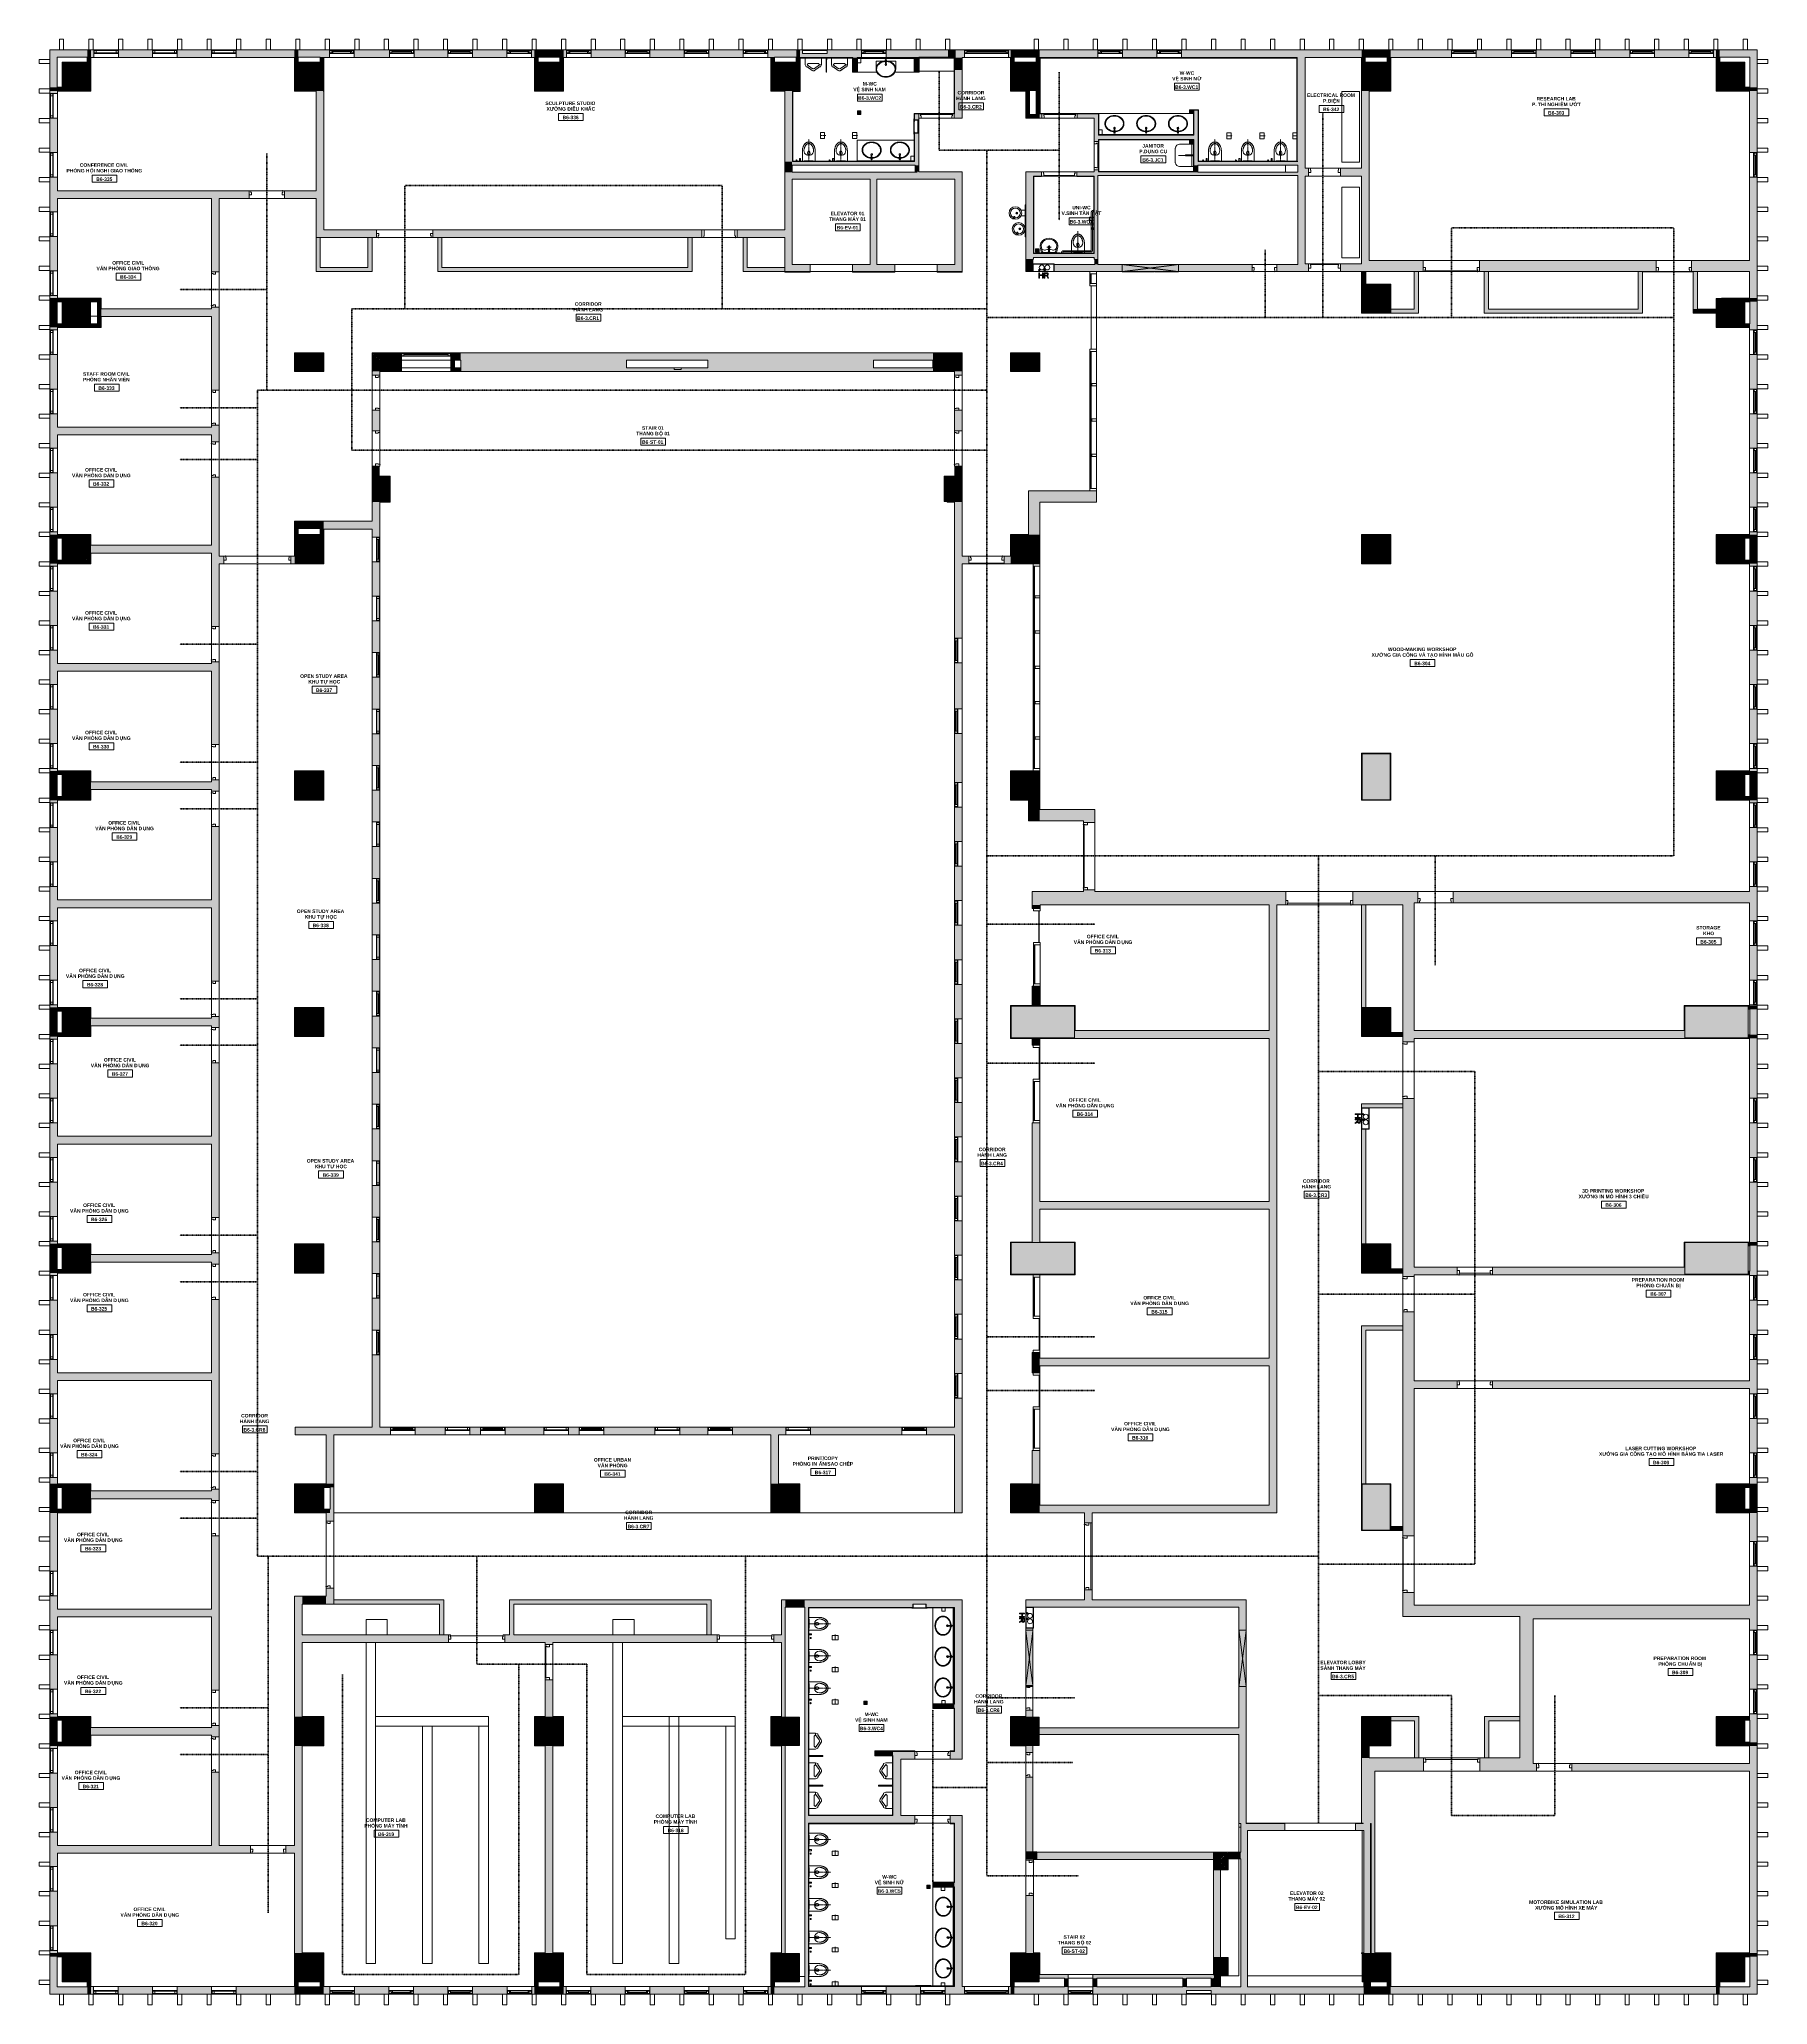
# Model space of a CAD drawing. Header units: millimetres. Extents: x -31340 to 17660, y 19597 to 75297.
import ezdxf

# ---------------------------------------------------------------- set-up
doc = ezdxf.new("R2010")
doc.units = ezdxf.units.MM
doc.linetypes.add('Dash', pattern=[6.35, 3.175, -3.175])
doc.linetypes.add('dash 1-1', pattern=[2, 1, -1])
for name, color, linetype, lineweight in [('A-AREA-IDEN', 2, 'Continuous', 9), ('A-DETL', 90, 'Continuous', 5), ('A-DETL-MBND', 5, 'Continuous', 5), ('A-DOOR', 31, 'Continuous', 5), ('A-DOOR-FRAM', 31, 'Continuous', 5), ('A-FLOR', 192, 'Continuous', 5), ('A-GLAZ', 151, 'Continuous', 5), ('A-GLAZ-CURT', 52, 'Continuous', 5), ('A-GLAZ-CWMG', 51, 'Continuous', 5), ('A-GLAZ-HDLN', 1, 'Dash', 5), ('A-WALL', 113, 'Continuous', 5), ('A-WALL-PATT', 111, 'Continuous', 5), ('I-WALL', 2, 'Continuous', 5), ('M-EQPM', 50, 'Continuous', 5), ('P-SANR-FIXT', 6, 'Continuous', 5), ('P-SANR-FIXT-HDLN', 131, 'Dash', 5), ('Q-SPCQ', 91, 'Continuous', 5), ('S-COLS', 52, 'Continuous', 5)]:
    doc.layers.add(name, color=color, linetype=linetype, lineweight=lineweight)
doc.styles.add('Arial_B', font='arialbd.ttf', dxfattribs={"height": 100})
doc.styles.add('Arial_B_1', font='arialbd.ttf', dxfattribs={"height": 100})
pattern_1 = [(50, (0, 0), (63.763904, -5.57885), [6.668, -73.343]), (355, (0, 0), (-12.334876, 66.869514), [5.334, -58.674]), (100.451, (5.314, -0.465), (51.43036, 61.29098), [5.667, -62.332]), (46.184, (0, 17.78), (94.87722, -14.714836), [10.001, -110.014]), (96.636, (7.91, 16.55), (83.09115, 86.5993), [8.5, -93.497]), (351.184, (0, 17.78), (83.09204, 86.59928), [8.001, -88.011]), (21, (8.89, 13.335), (53.064487, -35.792726), [6.667, -73.342]), (326, (8.89, 13.335), (21.63066, 64.46546), [5.334, -58.674]), (71.451, (13.31, 10.35), (74.69646, 28.672367), [5.667, -62.332]), (37.5, (0, 0), (1.080413, 29.594271), [1.676, -56.286, 1.676, -57.887, -58.896]), (37.5, (0, 0), (1.080413, 29.594271), [-117.526, 1.676, -57.22]), (7.5, (0, 0), (23.386368, 35.063507), [1.676, -32.283, 1.676, -54.953, -22.447]), (7.5, (0, 0), (23.386368, 35.063507), [-90.589, 1.676, -20.771]), (327.5, (-19.825, 0), (47.456567, -2.0054684), [1.676, -20.549, 1.676, -67.666, -92.011]), (327.5, (-19.825, 0), (47.456567, -2.0054684), [-91.567, 1.676, -90.335]), (317.5, (-28.715, 0), (51.844948, 8.89904), [1.676, -27.216, 1.676, -44.374, -65.342]), (317.5, (-28.715, 0), (51.844948, 8.89904), [-74.943, 1.676, -63.665]), (45, (0, 0), (-26.715908, 26.715908), []), (45, (0, 10.89), (-26.715908, 26.715908), [])]

# ---------------------------------------------------------------- blocks, each defined once
blk = doc.blocks.new('M_Concrete-Square-Column - C1 - 800 X 800-8344235-3rd Traffic Floor Plan - Pedestrian')
at = {"layer": 'S-COLS'}
h = blk.add_hatch(dxfattribs=at)
h.set_pattern_fill('FP_2', color=256, style=0, pattern_type=2)
h.set_pattern_definition([(50, (3389.937, -74247), (63.763904, -5.57885), [6.667, -73.342]), (355, (3389.94, -74247), (-12.334876, 66.869514), [5.334, -58.674]), (100.451, (3395.25, -74247.465), (51.43036, 61.29098), [5.667, -62.332]), (46.184, (3389.94, -74229.22), (94.87722, -14.71484), [10.001, -110.014]), (96.636, (3397.84, -74230.45), (83.09115, 86.5993), [8.5, -93.497]), (351.184, (3389.94, -74229.22), (83.09204, 86.59928), [8.001, -88.011]), (21, (3398.827, -74233.665), (53.064487, -35.792726), [6.668, -73.343]), (326, (3398.83, -74233.665), (21.63066, 64.46546), [5.334, -58.674]), (71.451, (3403.25, -74236.65), (74.69646, 28.672367), [5.667, -62.332]), (37.5, (3389.937, -74247), (1.080413, 29.594271), [1.676, -56.286, 1.676, -57.887, -58.896]), (37.5, (3389.937, -74247), (1.080413, 29.594271), [-117.526, 1.676, -57.22]), (7.5, (3389.937, -74247), (23.386368, 35.063507), [1.676, -32.283, 1.676, -54.953, -22.447]), (7.5, (3389.937, -74247), (23.386368, 35.063507), [-90.589, 1.676, -20.771]), (327.5, (3370.112, -74247), (47.456567, -2.005468), [1.676, -20.549, 1.676, -67.666, -92.011]), (327.5, (3370.112, -74247), (47.456567, -2.005468), [-91.567, 1.676, -90.335]), (317.5, (3361.22, -74247), (51.844948, 8.89904), [1.676, -27.216, 1.676, -44.374, -65.342]), (317.5, (3361.22, -74247), (51.844948, 8.89904), [-74.943, 1.676, -63.665]), (45, (3389.937, -74247), (-26.716616, 26.716616), []), (45, (3389.937, -74236.11), (-26.716616, 26.716616), [])])
h.paths.add_polyline_path([(-400, -400), (400, -400), (400, 400), (-400, 400)])
at = {"layer": 'S-COLS', "lineweight": 15}
for p, q in [((400, 400), (-400, 400)), ((-400, 400), (-400, -400)), ((400, -400), (400, 400)), ((-400, -400), (400, -400))]:
    blk.add_line(p, q, dxfattribs=at)
blk = doc.blocks.new('M_Concrete-Square-Column - C1 - 800 X 800-8582966-3rd Traffic Floor Plan - Pedestrian')
at = {"layer": 'S-COLS'}
h = blk.add_hatch(dxfattribs=at)
h.set_pattern_fill('FP_3', color=256, style=0, pattern_type=2)
h.set_pattern_definition([(50, (-16610.066, -74247), (63.763904, -5.57885), [6.667, -73.342]), (355, (-16610.066, -74247), (-12.334876, 66.869514), [5.334, -58.674]), (100.451, (-16604.75, -74247.465), (51.43036, 61.29098), [5.667, -62.332]), (46.184, (-16610.066, -74229.22), (94.87722, -14.714836), [10.001, -110.014]), (96.636, (-16602.16, -74230.45), (83.09115, 86.5993), [8.5, -93.497]), (351.184, (-16610.07, -74229.22), (83.09204, 86.59928), [8.001, -88.011]), (21, (-16601.176, -74233.665), (53.064487, -35.792726), [6.668, -73.343]), (326, (-16601.176, -74233.665), (21.63066, 64.46546), [5.334, -58.674]), (71.451, (-16596.754, -74236.65), (74.69646, 28.672367), [5.667, -62.332]), (37.5, (-16610.066, -74247), (1.080413, 29.594271), [1.676, -56.286, 1.676, -57.887, -58.896]), (37.5, (-16610.066, -74247), (1.080413, 29.594271), [-117.526, 1.676, -57.22]), (7.5, (-16610.066, -74247), (23.386368, 35.063507), [1.676, -32.283, 1.676, -54.953, -22.447]), (7.5, (-16610.066, -74247), (23.386368, 35.063507), [-90.589, 1.676, -20.771]), (327.5, (-16629.89, -74247), (47.456567, -2.005468), [1.676, -20.549, 1.676, -67.666, -92.011]), (327.5, (-16629.89, -74247), (47.456567, -2.005468), [-91.567, 1.676, -90.335]), (317.5, (-16638.78, -74247), (51.844948, 8.89904), [1.676, -27.216, 1.676, -44.374, -65.342]), (317.5, (-16638.78, -74247), (51.844948, 8.89904), [-74.943, 1.676, -63.665]), (45, (-16610.066, -74247), (-26.716616, 26.716616), []), (45, (-16610.066, -74236.11), (-26.716616, 26.716616), [])])
h.paths.add_polyline_path([(-400, -400), (400, -400), (400, 400), (-400, 400)])
at = {"layer": 'S-COLS', "lineweight": 15}
for p, q in [((400, 400), (-400, 400)), ((-400, 400), (-400, -400)), ((400, -400), (400, 400)), ((-400, -400), (400, -400))]:
    blk.add_line(p, q, dxfattribs=at)
blk = doc.blocks.new('M_Concrete-Square-Column - C1 - 800 X 800-V1-3rd Traffic Floor Plan - Pedestrian')
at = {"layer": 'S-COLS'}
h = blk.add_hatch(dxfattribs=at)
h.set_pattern_fill('FP_4', color=256, style=0, pattern_type=2)
h.set_pattern_definition([(50, (-16610.066, -60847), (63.763904, -5.57885), [6.667, -73.342]), (355, (-16610.066, -60847), (-12.334876, 66.869514), [5.334, -58.674]), (100.451, (-16604.75, -60847.465), (51.43036, 61.29098), [5.667, -62.332]), (46.184, (-16610.066, -60829.22), (94.87722, -14.71484), [10.001, -110.014]), (96.636, (-16602.16, -60830.45), (83.09115, 86.5993), [8.5, -93.497]), (351.184, (-16610.07, -60829.22), (83.09204, 86.59928), [8.001, -88.011]), (21, (-16601.176, -60833.665), (53.064487, -35.792726), [6.668, -73.343]), (326, (-16601.176, -60833.665), (21.63066, 64.46546), [5.334, -58.674]), (71.451, (-16596.754, -60836.65), (74.69646, 28.67237), [5.667, -62.332]), (37.5, (-16610.066, -60847), (1.080413, 29.594271), [1.676, -56.286, 1.676, -57.887, -58.896]), (37.5, (-16610.066, -60847), (1.080413, 29.594271), [-117.526, 1.676, -57.22]), (7.5, (-16610.066, -60847), (23.386368, 35.063507), [1.676, -32.283, 1.676, -54.953, -22.447]), (7.5, (-16610.066, -60847), (23.386368, 35.063507), [-90.589, 1.676, -20.771]), (327.5, (-16629.89, -60847), (47.456567, -2.005468), [1.676, -20.549, 1.676, -67.666, -92.011]), (327.5, (-16629.89, -60847), (47.456567, -2.005468), [-91.567, 1.676, -90.335]), (317.5, (-16638.78, -60847), (51.844948, 8.89904), [1.676, -27.216, 1.676, -44.374, -65.342]), (317.5, (-16638.78, -60847), (51.844948, 8.89904), [-74.943, 1.676, -63.665]), (45, (-16610.066, -60847), (-26.716616, 26.716616), []), (45, (-16610.066, -60836.11), (-26.716616, 26.716616), [])])
h.paths.add_polyline_path([(400, -400), (400, 400), (-400, 400), (-400, -400)])
at = {"layer": 'S-COLS', "lineweight": 15}
for p, q in [((400, 400), (-400, 400)), ((-400, 400), (-400, -400)), ((400, -400), (400, 400)), ((-400, -400), (400, -400))]:
    blk.add_line(p, q, dxfattribs=at)
blk = doc.blocks.new('M_Concrete-Square-Column - C1 - 800 X 800-V2-3rd Traffic Floor Plan - Pedestrian')
at = {"layer": 'S-COLS'}
h = blk.add_hatch(dxfattribs=at)
h.set_pattern_fill('FP_5', color=256, style=0, pattern_type=2)
h.set_pattern_definition([(50, (-16610.066, -54147), (63.763904, -5.57885), [6.667, -73.342]), (355, (-16610.066, -54147), (-12.334876, 66.869514), [5.334, -58.674]), (100.451, (-16604.75, -54147.465), (51.43036, 61.29098), [5.667, -62.332]), (46.184, (-16610.066, -54129.22), (94.87722, -14.71484), [10.001, -110.014]), (96.636, (-16602.16, -54130.45), (83.09115, 86.5993), [8.5, -93.497]), (351.184, (-16610.07, -54129.22), (83.09204, 86.59928), [8.001, -88.011]), (21, (-16601.176, -54133.665), (53.064487, -35.792726), [6.668, -73.343]), (326, (-16601.176, -54133.665), (21.63066, 64.46546), [5.334, -58.674]), (71.451, (-16596.754, -54136.65), (74.69646, 28.67237), [5.667, -62.332]), (37.5, (-16610.066, -54147), (1.080413, 29.594271), [1.676, -56.286, 1.676, -57.887, -58.896]), (37.5, (-16610.066, -54147), (1.080413, 29.594271), [-117.526, 1.676, -57.22]), (7.5, (-16610.066, -54147), (23.386368, 35.063507), [1.676, -32.283, 1.676, -54.953, -22.447]), (7.5, (-16610.066, -54147), (23.386368, 35.063507), [-90.589, 1.676, -20.771]), (327.5, (-16629.89, -54147), (47.456567, -2.005468), [1.676, -20.549, 1.676, -67.666, -92.011]), (327.5, (-16629.89, -54147), (47.456567, -2.005468), [-91.567, 1.676, -90.335]), (317.5, (-16638.78, -54147), (51.844948, 8.89904), [1.676, -27.216, 1.676, -44.374, -65.342]), (317.5, (-16638.78, -54147), (51.844948, 8.89904), [-74.943, 1.676, -63.665]), (45, (-16610.066, -54147), (-26.716616, 26.716616), []), (45, (-16610.066, -54136.11), (-26.716616, 26.716616), [])])
h.paths.add_polyline_path([(400, -400), (400, 400), (-400, 400), (-400, -400)])
at = {"layer": 'S-COLS', "lineweight": 15}
for p, q in [((400, 400), (-400, 400)), ((-400, 400), (-400, -400)), ((400, -400), (400, 400)), ((-400, -400), (400, -400))]:
    blk.add_line(p, q, dxfattribs=at)
blk = doc.blocks.new('M_Concrete-Square-Column - C1 - 800 X 800-V3-3rd Traffic Floor Plan - Pedestrian')
at = {"layer": 'S-COLS'}
h = blk.add_hatch(dxfattribs=at)
h.set_pattern_fill('FP_6', color=256, style=0, pattern_type=2)
h.set_pattern_definition([(50, (-16610.066, -33947), (63.763904, -5.57885), [6.667, -73.342]), (355, (-16610.066, -33947), (-12.33488, 66.86951), [5.334, -58.674]), (100.451, (-16604.75, -33947.465), (51.43036, 61.29098), [5.667, -62.332]), (46.184, (-16610.066, -33929.22), (94.87722, -14.71484), [10.001, -110.014]), (96.636, (-16602.16, -33930.45), (83.09115, 86.5993), [8.5, -93.497]), (351.184, (-16610.07, -33929.22), (83.09204, 86.59928), [8.001, -88.011]), (21, (-16601.176, -33933.665), (53.06449, -35.792726), [6.667, -73.342]), (326, (-16601.176, -33933.665), (21.63066, 64.46546), [5.334, -58.674]), (71.451, (-16596.754, -33936.65), (74.69646, 28.67237), [5.667, -62.332]), (37.5, (-16610.066, -33947), (1.080413, 29.594271), [1.676, -56.286, 1.676, -57.887, -58.896]), (37.5, (-16610.066, -33947), (1.080413, 29.594271), [-117.526, 1.676, -57.22]), (7.5, (-16610.066, -33947), (23.386368, 35.063507), [1.676, -32.283, 1.676, -54.953, -22.447]), (7.5, (-16610.066, -33947), (23.386368, 35.063507), [-90.589, 1.676, -20.771]), (327.5, (-16629.89, -33947), (47.456567, -2.005468), [1.676, -20.549, 1.676, -67.666, -92.012]), (327.5, (-16629.89, -33947), (47.456567, -2.005468), [-91.567, 1.676, -90.335]), (317.5, (-16638.78, -33947), (51.844948, 8.89904), [1.676, -27.216, 1.676, -44.374, -65.341]), (317.5, (-16638.78, -33947), (51.844948, 8.89904), [-74.943, 1.676, -63.665]), (45, (-16610.066, -33947), (-26.716616, 26.716616), []), (45, (-16610.066, -33936.11), (-26.716616, 26.716616), [])])
h.paths.add_polyline_path([(400, -400), (400, 400), (-400, 400), (-400, -400)])
at = {"layer": 'S-COLS', "lineweight": 15}
for p, q in [((400, 400), (-400, 400)), ((-400, 400), (-400, -400)), ((400, -400), (400, 400)), ((-400, -400), (400, -400))]:
    blk.add_line(p, q, dxfattribs=at)
blk = doc.blocks.new('M_Concrete-Square-Column - C1 - 800 X 800-V4-3rd Traffic Floor Plan - Pedestrian')
at = {"layer": 'S-COLS'}
h = blk.add_hatch(dxfattribs=at)
h.set_pattern_fill('FP_7', color=256, style=0, pattern_type=2)
h.set_pattern_definition([(50, (-16610.066, -27347), (63.7639, -5.57885), [6.667, -73.342]), (355, (-16610.066, -27347), (-12.33488, 66.86951), [5.334, -58.674]), (100.451, (-16604.75, -27347.465), (51.43036, 61.29098), [5.667, -62.332]), (46.184, (-16610.066, -27329.22), (94.87722, -14.71484), [10.001, -110.014]), (96.636, (-16602.16, -27330.45), (83.09115, 86.5993), [8.5, -93.497]), (351.184, (-16610.07, -27329.22), (83.09204, 86.59928), [8.001, -88.011]), (21, (-16601.176, -27333.665), (53.06449, -35.79273), [6.667, -73.342]), (326, (-16601.176, -27333.665), (21.63066, 64.46546), [5.334, -58.674]), (71.451, (-16596.754, -27336.65), (74.69646, 28.67237), [5.667, -62.332]), (37.5, (-16610.066, -27347), (1.080413, 29.594271), [1.676, -56.286, 1.676, -57.887, -58.896]), (37.5, (-16610.066, -27347), (1.080413, 29.594271), [-117.526, 1.676, -57.22]), (7.5, (-16610.066, -27347), (23.386368, 35.063507), [1.676, -32.283, 1.676, -54.953, -22.447]), (7.5, (-16610.066, -27347), (23.386368, 35.063507), [-90.589, 1.676, -20.771]), (327.5, (-16629.89, -27347), (47.456567, -2.005468), [1.676, -20.549, 1.676, -67.666, -92.012]), (327.5, (-16629.89, -27347), (47.456567, -2.005468), [-91.567, 1.676, -90.335]), (317.5, (-16638.78, -27347), (51.84495, 8.89904), [1.676, -27.216, 1.676, -44.374, -65.341]), (317.5, (-16638.78, -27347), (51.84495, 8.89904), [-74.943, 1.676, -63.665]), (45, (-16610.066, -27347), (-26.716616, 26.716616), []), (45, (-16610.066, -27336.11), (-26.716616, 26.716616), [])])
h.paths.add_polyline_path([(-400, -400), (400, -400), (400, 400), (-400, 400)])
at = {"layer": 'S-COLS', "lineweight": 15}
for p, q in [((400, 400), (-400, 400)), ((-400, 400), (-400, -400)), ((400, -400), (400, 400)), ((-400, -400), (400, -400))]:
    blk.add_line(p, q, dxfattribs=at)
blk = doc.blocks.new('M_Concrete-Square-Column - C1 - 800 X 800-V5-3rd Traffic Floor Plan - Pedestrian')
at = {"layer": 'S-COLS'}
h = blk.add_hatch(dxfattribs=at)
h.set_pattern_fill('FP_8', color=256, style=0, pattern_type=2)
h.set_pattern_definition([(50, (-16610.066, -20647), (63.7639, -5.57885), [6.667, -73.342]), (355, (-16610.066, -20647), (-12.33488, 66.86951), [5.334, -58.674]), (100.451, (-16604.75, -20647.465), (51.43036, 61.29098), [5.667, -62.332]), (46.184, (-16610.066, -20629.22), (94.87722, -14.71484), [10.001, -110.014]), (96.636, (-16602.16, -20630.45), (83.09115, 86.5993), [8.5, -93.497]), (351.184, (-16610.07, -20629.22), (83.09204, 86.59928), [8.001, -88.011]), (21, (-16601.176, -20633.665), (53.06449, -35.79273), [6.667, -73.342]), (326, (-16601.176, -20633.665), (21.63066, 64.46546), [5.334, -58.674]), (71.451, (-16596.754, -20636.65), (74.69646, 28.67237), [5.667, -62.332]), (37.5, (-16610.066, -20647), (1.080413, 29.594271), [1.676, -56.286, 1.676, -57.887, -58.896]), (37.5, (-16610.066, -20647), (1.080413, 29.594271), [-117.526, 1.676, -57.22]), (7.5, (-16610.066, -20647), (23.386368, 35.063507), [1.676, -32.283, 1.676, -54.953, -22.447]), (7.5, (-16610.066, -20647), (23.386368, 35.063507), [-90.589, 1.676, -20.771]), (327.5, (-16629.89, -20647), (47.456567, -2.005468), [1.676, -20.549, 1.676, -67.666, -92.012]), (327.5, (-16629.89, -20647), (47.456567, -2.005468), [-91.567, 1.676, -90.335]), (317.5, (-16638.78, -20647), (51.84495, 8.89904), [1.676, -27.216, 1.676, -44.374, -65.341]), (317.5, (-16638.78, -20647), (51.84495, 8.89904), [-74.943, 1.676, -63.665]), (45, (-16610.066, -20647), (-26.716616, 26.716616), []), (45, (-16610.066, -20636.11), (-26.716616, 26.716616), [])])
h.paths.add_polyline_path([(-400, -400), (400, -400), (400, 400), (-400, 400)])
at = {"layer": 'S-COLS', "lineweight": 15}
for p, q in [((400, 400), (-400, 400)), ((-400, 400), (-400, -400)), ((400, -400), (400, 400)), ((-400, -400), (400, -400))]:
    blk.add_line(p, q, dxfattribs=at)
blk = doc.blocks.new('M_Concrete-Square-Column - C1 - 800 X 800-V6-3rd Traffic Floor Plan - Pedestrian')
at = {"layer": 'S-COLS'}
h = blk.add_hatch(dxfattribs=at)
h.set_pattern_fill('FP_9', color=256, style=0, pattern_type=2)
h.set_pattern_definition([(50, (3389.934, -33947), (63.7639, -5.57885), [6.667, -73.342]), (355, (3389.934, -33947), (-12.33488, 66.86951), [5.334, -58.674]), (100.451, (3395.25, -33947.465), (51.43036, 61.29098), [5.667, -62.332]), (46.184, (3389.934, -33929.22), (94.87722, -14.71484), [10.001, -110.014]), (96.636, (3397.84, -33930.45), (83.09115, 86.5993), [8.5, -93.497]), (351.184, (3389.93, -33929.22), (83.09204, 86.59928), [8.001, -88.011]), (21, (3398.824, -33933.665), (53.06449, -35.79273), [6.667, -73.342]), (326, (3398.824, -33933.665), (21.63066, 64.46546), [5.334, -58.674]), (71.451, (3403.246, -33936.65), (74.69646, 28.67237), [5.667, -62.332]), (37.5, (3389.934, -33947), (1.080413, 29.594271), [1.676, -56.286, 1.676, -57.887, -58.896]), (37.5, (3389.934, -33947), (1.080413, 29.594271), [-117.526, 1.676, -57.22]), (7.5, (3389.934, -33947), (23.386368, 35.063507), [1.676, -32.283, 1.676, -54.953, -22.447]), (7.5, (3389.934, -33947), (23.386368, 35.063507), [-90.589, 1.676, -20.771]), (327.5, (3370.11, -33947), (47.456567, -2.005468), [1.676, -20.549, 1.676, -67.666, -92.012]), (327.5, (3370.11, -33947), (47.456567, -2.005468), [-91.567, 1.676, -90.335]), (317.5, (3361.22, -33947), (51.84495, 8.89904), [1.676, -27.216, 1.676, -44.374, -65.341]), (317.5, (3361.22, -33947), (51.84495, 8.89904), [-74.943, 1.676, -63.665]), (45, (3389.934, -33947), (-26.716616, 26.716616), []), (45, (3389.934, -33936.11), (-26.716616, 26.716616), [])])
h.paths.add_polyline_path([(400, -400), (400, 400), (-400, 400), (-400, -400), (41, -400)])
at = {"layer": 'S-COLS', "lineweight": 15}
for p, q in [((400, 400), (-400, 400)), ((-400, 400), (-400, -400)), ((400, -400), (400, 400)), ((-400, -400), (400, -400))]:
    blk.add_line(p, q, dxfattribs=at)
blk = doc.blocks.new('M_Concrete-Square-Column - C1 - 800 X 800-V7-3rd Traffic Floor Plan - Pedestrian')
at = {"layer": 'S-COLS'}
h = blk.add_hatch(dxfattribs=at)
h.set_pattern_fill('FP_10', color=256, style=0, pattern_type=2)
h.set_pattern_definition([(50, (3389.934, -60847), (63.763904, -5.57885), [6.667, -73.342]), (355, (3389.934, -60847), (-12.334876, 66.869514), [5.334, -58.674]), (100.451, (3395.25, -60847.465), (51.43036, 61.29098), [5.667, -62.332]), (46.184, (3389.934, -60829.22), (94.87722, -14.71484), [10.001, -110.014]), (96.636, (3397.84, -60830.45), (83.09115, 86.5993), [8.5, -93.497]), (351.184, (3389.93, -60829.22), (83.09204, 86.59928), [8.001, -88.011]), (21, (3398.824, -60833.665), (53.064487, -35.792726), [6.668, -73.343]), (326, (3398.824, -60833.665), (21.63066, 64.46546), [5.334, -58.674]), (71.451, (3403.246, -60836.65), (74.69646, 28.67237), [5.667, -62.332]), (37.5, (3389.934, -60847), (1.080413, 29.594271), [1.676, -56.286, 1.676, -57.887, -58.896]), (37.5, (3389.934, -60847), (1.080413, 29.594271), [-117.526, 1.676, -57.22]), (7.5, (3389.934, -60847), (23.386368, 35.063507), [1.676, -32.283, 1.676, -54.953, -22.447]), (7.5, (3389.934, -60847), (23.386368, 35.063507), [-90.589, 1.676, -20.771]), (327.5, (3370.11, -60847), (47.456567, -2.005468), [1.676, -20.549, 1.676, -67.666, -92.011]), (327.5, (3370.11, -60847), (47.456567, -2.005468), [-91.567, 1.676, -90.335]), (317.5, (3361.22, -60847), (51.844948, 8.89904), [1.676, -27.216, 1.676, -44.374, -65.342]), (317.5, (3361.22, -60847), (51.844948, 8.89904), [-74.943, 1.676, -63.665]), (45, (3389.934, -60847), (-26.716616, 26.716616), []), (45, (3389.934, -60836.11), (-26.716616, 26.716616), [])])
h.paths.add_polyline_path([(400, -400), (400, 400), (-400, 400), (-400, -400), (41, -400)])
at = {"layer": 'S-COLS', "lineweight": 15}
for p, q in [((400, 400), (-400, 400)), ((-400, 400), (-400, -400)), ((400, -400), (400, 400)), ((-400, -400), (400, -400))]:
    blk.add_line(p, q, dxfattribs=at)
blk = doc.blocks.new('M_Concrete-Square-Column - C1 - 800 X 800-V8-3rd Traffic Floor Plan - Pedestrian')
at = {"layer": 'S-COLS'}
h = blk.add_hatch(dxfattribs=at)
h.set_pattern_fill('FP_11', color=256, style=0, pattern_type=2)
h.set_pattern_definition([(50, (3389.934, -54147), (63.763904, -5.57885), [6.667, -73.342]), (355, (3389.934, -54147), (-12.334876, 66.869514), [5.334, -58.674]), (100.451, (3395.25, -54147.465), (51.43036, 61.29098), [5.667, -62.332]), (46.184, (3389.934, -54129.22), (94.87722, -14.71484), [10.001, -110.014]), (96.636, (3397.84, -54130.45), (83.09115, 86.5993), [8.5, -93.497]), (351.184, (3389.93, -54129.22), (83.09204, 86.59928), [8.001, -88.011]), (21, (3398.824, -54133.665), (53.064487, -35.792726), [6.668, -73.343]), (326, (3398.824, -54133.665), (21.63066, 64.46546), [5.334, -58.674]), (71.451, (3403.246, -54136.65), (74.69646, 28.67237), [5.667, -62.332]), (37.5, (3389.934, -54147), (1.080413, 29.594271), [1.676, -56.286, 1.676, -57.887, -58.896]), (37.5, (3389.934, -54147), (1.080413, 29.594271), [-117.526, 1.676, -57.22]), (7.5, (3389.934, -54147), (23.386368, 35.063507), [1.676, -32.283, 1.676, -54.953, -22.447]), (7.5, (3389.934, -54147), (23.386368, 35.063507), [-90.589, 1.676, -20.771]), (327.5, (3370.11, -54147), (47.456567, -2.005468), [1.676, -20.549, 1.676, -67.666, -92.011]), (327.5, (3370.11, -54147), (47.456567, -2.005468), [-91.567, 1.676, -90.335]), (317.5, (3361.22, -54147), (51.844948, 8.89904), [1.676, -27.216, 1.676, -44.374, -65.342]), (317.5, (3361.22, -54147), (51.844948, 8.89904), [-74.943, 1.676, -63.665]), (45, (3389.934, -54147), (-26.716616, 26.716616), []), (45, (3389.934, -54136.11), (-26.716616, 26.716616), [])])
h.paths.add_polyline_path([(400, -400), (400, 400), (-400, 400), (-400, -400), (41, -400)])
at = {"layer": 'S-COLS', "lineweight": 15}
for p, q in [((400, 400), (-400, 400)), ((-400, 400), (-400, -400)), ((400, -400), (400, 400)), ((-400, -400), (400, -400))]:
    blk.add_line(p, q, dxfattribs=at)
blk = doc.blocks.new('M_Concrete-Rectangular-Column - C4 - 500 x 800mm-9522334-3rd Traffic Floor Plan - Pedestrian')
at = {"layer": 'S-COLS'}
h = blk.add_hatch(dxfattribs=at)
h.set_pattern_fill('FP_12', color=256, style=0, pattern_type=2)
h.set_pattern_definition([(320, (-66147, -23689.933), (-5.57885, -63.763904), [6.667, -73.342]), (265, (-66147, -23689.93), (66.869514, 12.334876), [5.334, -58.674]), (10.451, (-66147.465, -23695.25), (61.29098, -51.43036), [5.667, -62.332]), (316.184, (-66129.22, -23689.93), (-14.71484, -94.87722), [10.001, -110.014]), (6.636, (-66130.45, -23697.84), (86.5993, -83.09115), [8.5, -93.497]), (261.184, (-66129.22, -23689.93), (86.59928, -83.09204), [8.001, -88.011]), (291, (-66133.665, -23698.823), (-35.792726, -53.064487), [6.668, -73.343]), (236, (-66133.665, -23698.82), (64.46546, -21.63066), [5.334, -58.674]), (341.451, (-66136.65, -23703.245), (28.672367, -74.69646), [5.667, -62.332]), (307.5, (-66147, -23689.933), (29.594271, -1.080413), [1.676, -56.286, 1.676, -57.887, -58.896]), (307.5, (-66147, -23689.933), (29.594271, -1.080413), [-117.526, 1.676, -57.22]), (277.5, (-66147, -23689.933), (35.063507, -23.386368), [1.676, -32.283, 1.676, -54.953, -22.447]), (277.5, (-66147, -23689.933), (35.063507, -23.386368), [-90.589, 1.676, -20.771]), (237.5, (-66147, -23670.108), (-2.005468, -47.456567), [1.676, -20.549, 1.676, -67.666, -92.011]), (237.5, (-66147, -23670.108), (-2.005468, -47.456567), [-91.567, 1.676, -90.335]), (227.5, (-66147, -23661.22), (8.89904, -51.844948), [1.676, -27.216, 1.676, -44.374, -65.342]), (227.5, (-66147, -23661.22), (8.89904, -51.844948), [-74.943, 1.676, -63.665]), (315, (-66147, -23689.933), (26.715908, 26.715908), []), (315, (-66136.11, -23689.933), (26.715908, 26.715908), [])])
h.paths.add_polyline_path([(-250, -400), (250, -400), (250, 400), (-250, 400)])
at = {"layer": 'S-COLS', "lineweight": 15}
for p, q in [((250, 400), (-250, 400)), ((-250, 400), (-250, -400)), ((250, -400), (250, 400)), ((-250, -400), (250, -400))]:
    blk.add_line(p, q, dxfattribs=at)
blk = doc.blocks.new('M_Concrete-Rectangular-Column - C3 - 500 x 700mm-9523593-3rd Traffic Floor Plan - Pedestrian')
at = {"layer": 'S-COLS'}
h = blk.add_hatch(dxfattribs=at)
h.set_pattern_fill('FP_13', color=256, style=0, pattern_type=2)
h.set_pattern_definition([(50, (5439.94, -62547), (63.763904, -5.57885), [6.667, -73.342]), (355, (5439.94, -62547), (-12.334876, 66.869514), [5.334, -58.674]), (100.451, (5445.25, -62547.465), (51.43036, 61.29098), [5.667, -62.332]), (46.184, (5439.94, -62529.22), (94.87722, -14.71484), [10.001, -110.014]), (96.636, (5447.85, -62530.45), (83.09115, 86.5993), [8.5, -93.497]), (351.184, (5439.94, -62529.22), (83.09204, 86.59928), [8.001, -88.011]), (21, (5448.83, -62533.665), (53.064487, -35.792726), [6.668, -73.343]), (326, (5448.83, -62533.665), (21.63066, 64.46546), [5.334, -58.674]), (71.451, (5453.25, -62536.65), (74.69646, 28.67237), [5.667, -62.332]), (37.5, (5439.94, -62547), (1.080413, 29.594271), [1.676, -56.286, 1.676, -57.887, -58.896]), (37.5, (5439.94, -62547), (1.080413, 29.594271), [-117.526, 1.676, -57.22]), (7.5, (5439.94, -62547), (23.386368, 35.063507), [1.676, -32.283, 1.676, -54.953, -22.447]), (7.5, (5439.94, -62547), (23.386368, 35.063507), [-90.589, 1.676, -20.771]), (327.5, (5420.114, -62547), (47.456567, -2.005468), [1.676, -20.549, 1.676, -67.666, -92.011]), (327.5, (5420.114, -62547), (47.456567, -2.005468), [-91.567, 1.676, -90.335]), (317.5, (5411.224, -62547), (51.844948, 8.89904), [1.676, -27.216, 1.676, -44.374, -65.342]), (317.5, (5411.224, -62547), (51.844948, 8.89904), [-74.943, 1.676, -63.665]), (45, (5439.94, -62547), (-26.716616, 26.716616), []), (45, (5439.94, -62536.11), (-26.716616, 26.716616), [])])
h.paths.add_polyline_path([(-250, -350), (250, -350), (250, 350), (-250, 350)])
at = {"layer": 'S-COLS', "lineweight": 15}
for p, q in [((250, 350), (-250, 350)), ((-250, 350), (-250, -350)), ((250, -350), (250, 350)), ((-250, -350), (250, -350))]:
    blk.add_line(p, q, dxfattribs=at)
blk = doc.blocks.new('M_Concrete-Square-Column - C1 - 800 X 800-10759799-3rd Traffic Floor Plan - Pedestrian')
at = {"layer": 'S-COLS'}
h = blk.add_hatch(dxfattribs=at)
h.set_pattern_fill('FP_14', color=256, style=0, pattern_type=2)
h.set_pattern_definition([(50, (30289.934, -27347), (63.763904, -5.57885), [6.667, -73.342]), (355, (30289.934, -27347), (-12.33488, 66.86951), [5.334, -58.674]), (100.451, (30295.25, -27347.465), (51.43036, 61.29098), [5.667, -62.332]), (46.184, (30289.934, -27329.22), (94.87722, -14.71484), [10.001, -110.014]), (96.636, (30297.84, -27330.45), (83.09115, 86.5993), [8.5, -93.497]), (351.184, (30289.93, -27329.22), (83.09204, 86.59928), [8.001, -88.011]), (21, (30298.824, -27333.665), (53.064487, -35.792726), [6.667, -73.342]), (326, (30298.824, -27333.665), (21.63066, 64.46546), [5.334, -58.674]), (71.451, (30303.246, -27336.65), (74.69646, 28.67237), [5.667, -62.332]), (37.5, (30289.934, -27347), (1.080413, 29.594271), [1.676, -56.286, 1.676, -57.887, -58.896]), (37.5, (30289.934, -27347), (1.080413, 29.594271), [-117.526, 1.676, -57.22]), (7.5, (30289.934, -27347), (23.386368, 35.063507), [1.676, -32.283, 1.676, -54.953, -22.447]), (7.5, (30289.934, -27347), (23.386368, 35.063507), [-90.589, 1.676, -20.771]), (327.5, (30270.11, -27347), (47.456567, -2.005468), [1.676, -20.549, 1.676, -67.666, -92.012]), (327.5, (30270.11, -27347), (47.456567, -2.005468), [-91.567, 1.676, -90.335]), (317.5, (30261.22, -27347), (51.844948, 8.89904), [1.676, -27.216, 1.676, -44.374, -65.341]), (317.5, (30261.22, -27347), (51.844948, 8.89904), [-74.943, 1.676, -63.665]), (45, (30289.934, -27347), (-26.71591, 26.71591), []), (45, (30289.934, -27336.11), (-26.71591, 26.71591), [])])
h.paths.add_polyline_path([(-400, -400), (400, -400), (400, 400), (-400, 400), (-400, 65)])
at = {"layer": 'S-COLS', "lineweight": 15}
for p, q in [((400, 400), (-400, 400)), ((-400, 400), (-400, -400)), ((400, -400), (400, 400)), ((-400, -400), (400, -400))]:
    blk.add_line(p, q, dxfattribs=at)
blk = doc.blocks.new('M_Concrete-Square-Column - C1 - 800 X 800-V9-3rd Traffic Floor Plan - Pedestrian')
at = {"layer": 'S-COLS'}
h = blk.add_hatch(dxfattribs=at)
h.set_pattern_fill('FP_15', color=256, style=0, pattern_type=2)
h.set_pattern_definition([(50, (30289.934, -20647), (63.763904, -5.57885), [6.667, -73.342]), (355, (30289.934, -20647), (-12.33488, 66.86951), [5.334, -58.674]), (100.451, (30295.25, -20647.465), (51.43036, 61.29098), [5.667, -62.332]), (46.184, (30289.934, -20629.22), (94.87722, -14.71484), [10.001, -110.014]), (96.636, (30297.84, -20630.45), (83.09115, 86.5993), [8.5, -93.497]), (351.184, (30289.93, -20629.22), (83.09204, 86.59928), [8.001, -88.011]), (21, (30298.824, -20633.665), (53.06449, -35.79273), [6.667, -73.342]), (326, (30298.824, -20633.665), (21.63066, 64.46546), [5.334, -58.674]), (71.451, (30303.246, -20636.65), (74.69646, 28.67237), [5.667, -62.332]), (37.5, (30289.934, -20647), (1.080413, 29.594271), [1.676, -56.286, 1.676, -57.887, -58.896]), (37.5, (30289.934, -20647), (1.080413, 29.594271), [-117.526, 1.676, -57.22]), (7.5, (30289.934, -20647), (23.386368, 35.063507), [1.676, -32.283, 1.676, -54.953, -22.447]), (7.5, (30289.934, -20647), (23.386368, 35.063507), [-90.589, 1.676, -20.771]), (327.5, (30270.11, -20647), (47.456567, -2.005468), [1.676, -20.549, 1.676, -67.666, -92.012]), (327.5, (30270.11, -20647), (47.456567, -2.005468), [-91.567, 1.676, -90.335]), (317.5, (30261.22, -20647), (51.844948, 8.89904), [1.676, -27.216, 1.676, -44.374, -65.341]), (317.5, (30261.22, -20647), (51.844948, 8.89904), [-74.943, 1.676, -63.665]), (45, (30289.934, -20647), (-26.71591, 26.71591), []), (45, (30289.934, -20636.11), (-26.71591, 26.71591), [])])
h.paths.add_polyline_path([(400, -400), (400, 400), (-400, 400), (-400, -400), (348, -400)])
at = {"layer": 'S-COLS', "lineweight": 15}
for p, q in [((400, 400), (-400, 400)), ((-400, 400), (-400, -400)), ((400, -400), (400, 400)), ((-400, -400), (400, -400))]:
    blk.add_line(p, q, dxfattribs=at)
blk = doc.blocks.new('DP3-D301 - DP3-D301-9166699-3rd Traffic Floor Plan - Pedestrian')
at = {"layer": 'A-DOOR'}
for p, q in [((447, -94), (447, -113)), ((450, -94), (447, -94)), ((450, -108), (450, -94))]:
    blk.add_line(p, q, dxfattribs=at)
for centre, radius, start, end in [((450, -113), 3, 180, 69.3211), ((450, -113), 3, 238.6638, 311.9935), ((450, -113), 3, 238.6638, 311.9935), ((450, -113), 3, 238.6638, 311.9935), ((450, -113), 3, 238.6638, 311.9935), ((450, -113), 3, 238.6638, 311.9935), ((450, -113), 3, 238.6638, 311.9935), ((450, -113), 3, 238.6638, 311.9935), ((452, -108), 2.19, 183.0662, 239.0753)]:
    blk.add_arc(centre, radius, start, end, dxfattribs=at)
at = {"layer": 'A-DOOR-FRAM'}
for p, q in [((-500, 10), (-435, 10)), ((-435, 10), (-435, -60)), ((435, 10), (500, 10)), ((435, -60), (435, 10)), ((-450, -110), (-500, -110)), ((-450, -60), (-450, -110)), ((-435, -60), (-450, -60)), ((450, -60), (435, -60)), ((450, -94), (450, -60)), ((500, -110), (451, -110))]:
    blk.add_line(p, q, dxfattribs=at)
blk = doc.blocks.new('DP3-D304 - DP3-D304-9424863-3rd Traffic Floor Plan - Pedestrian')
at = {"layer": 'A-DOOR'}
for p, q in [((-500, 10), (-435, 10)), ((-435, 10), (-435, -56)), ((435, 10), (500, 10)), ((435, -56), (435, 10)), ((-450, -110), (-500, -110)), ((-450, -56), (-450, -110)), ((-435, -56), (-450, -56)), ((450, -56), (435, -56)), ((447, -94), (447, -113)), ((450, -94), (447, -94)), ((450, -94), (450, -56)), ((450, -108), (450, -94)), ((500, -110), (451, -110))]:
    blk.add_line(p, q, dxfattribs=at)
for centre, radius, start, end in [((450, -113), 3, 180, 69.3211), ((450, -113), 3, 238.6638, 311.9935), ((450, -113), 3, 238.6638, 311.9935), ((450, -113), 3, 238.6638, 311.9935), ((450, -113), 3, 238.6638, 311.9935), ((450, -113), 3, 238.6638, 311.9935), ((450, -113), 3, 238.6638, 311.9935), ((450, -113), 3, 238.6638, 311.9935), ((452, -108), 2.19, 183.0662, 239.0753)]:
    blk.add_arc(centre, radius, start, end, dxfattribs=at)
blk = doc.blocks.new('DP3-D301 - DP3-D301-9166700-3rd Traffic Floor Plan - Pedestrian')
at = {"layer": 'A-DOOR'}
for p, q in [((447, 113), (447, 94)), ((447, 94), (450, 94)), ((450, 94), (450, 108))]:
    blk.add_line(p, q, dxfattribs=at)
for centre, radius, start, end in [((450, 113), 3, 290.6789, 180), ((450, 113), 3, 48.0065, 121.3362), ((450, 113), 3, 48.0065, 121.3362), ((450, 113), 3, 48.0065, 121.3362), ((450, 113), 3, 48.0065, 121.3362), ((450, 113), 3, 48.0065, 121.3362), ((450, 113), 3, 48.0065, 121.3362), ((450, 113), 3, 48.0065, 121.3362), ((452, 108), 2.19, 120.9247, 176.9338)]:
    blk.add_arc(centre, radius, start, end, dxfattribs=at)
at = {"layer": 'A-DOOR-FRAM'}
for p, q in [((-450, 110), (-500, 110)), ((-450, 60), (-450, 110)), ((-435, 60), (-450, 60)), ((-435, -10), (-435, 60)), ((450, 60), (435, 60)), ((435, 60), (435, -10)), ((450, 94), (450, 60)), ((500, 110), (451, 110)), ((-500, -10), (-435, -10)), ((435, -10), (500, -10))]:
    blk.add_line(p, q, dxfattribs=at)
blk = doc.blocks.new('VGU_CLUSTER_W1C - W2C - VGU_CLUSTER_W1C-8570440-3rd Traffic Floor Plan - Pedestrian')
at = {"layer": 'A-GLAZ', "lineweight": 9}
for p, q in [((-350, -12), (-337, -12)), ((-337, -95), (-350, -95)), ((-337, -12), (-322, -12)), ((-337, -95), (-337, -12)), ((-337, -12), (-337, -95)), ((-281, -95), (-337, -95)), ((-322, -12), (-322, -28)), ((-322, -28), (-281, -28)), ((-311, -21), (-251, -21)), ((-311, -28), (-311, -21)), ((-281, -28), (-311, -28)), ((-251, -21), (-251, -28)), ((251, -21), (311, -21)), ((251, -28), (251, -21)), ((281, -28), (322, -28)), ((311, -28), (281, -28)), ((337, -95), (281, -95)), ((311, -21), (311, -28)), ((322, -12), (337, -12)), ((322, -28), (322, -12)), ((337, -12), (337, -95)), ((337, -12), (350, -12)), ((337, -95), (337, -12)), ((350, -95), (337, -95))]:
    blk.add_line(p, q, dxfattribs=at)
at = {"layer": 'A-GLAZ'}
for p, q in [((-322, -12), (322, -12)), ((-281, -28), (281, -28)), ((-281, -28), (-281, -95)), ((281, -95), (-281, -95)), ((-251, -21), (251, -21)), ((281, -28), (281, -95))]:
    blk.add_line(p, q, dxfattribs=at)
blk = doc.blocks.new('VGU_CLUSTER_W1A - W2A - W3A - W4 - W5C - W6 - VGU_CLUSTER_W1A-8565238-3rd Traffic Floor Plan - Pedestrian')
at = {"layer": 'A-GLAZ', "lineweight": 9}
for p, q in [((-350, -12), (-337, -12)), ((-337, -95), (-350, -95)), ((-337, -12), (-322, -12)), ((-337, -95), (-337, -12)), ((-337, -12), (-337, -95)), ((-281, -95), (-337, -95)), ((-322, -12), (-322, -28)), ((-322, -28), (-281, -28)), ((-281, -28), (-281, -95)), ((-281, -88), (-281, -63)), ((-281, -63), (281, -63)), ((281, -88), (-281, -88)), ((281, -28), (322, -28)), ((281, -95), (281, -28)), ((281, -63), (281, -88)), ((337, -95), (281, -95)), ((322, -12), (337, -12)), ((322, -28), (322, -12)), ((337, -12), (337, -95)), ((337, -12), (350, -12)), ((337, -95), (337, -12)), ((350, -95), (337, -95))]:
    blk.add_line(p, q, dxfattribs=at)
at = {"layer": 'A-GLAZ'}
for p, q in [((-322, -12), (322, -12)), ((-281, -28), (281, -28)), ((281, -95), (-281, -95))]:
    blk.add_line(p, q, dxfattribs=at)
at = {"layer": 'A-GLAZ-HDLN'}
for p in [(-13, -12), (13, -12)]:
    blk.add_line(p, (0, -12), dxfattribs=at)
blk = doc.blocks.new('VGU_CLUSTER_W1A - W2A - W3A - W4 - W5C - W6 - VGU_CLUSTER_W1A-8561551-3rd Traffic Floor Plan - Pedestrian')
at = {"layer": 'A-GLAZ', "lineweight": 9}
for p, q in [((-337, 95), (-350, 95)), ((-350, 12), (-337, 12)), ((-337, 95), (-337, 12)), ((-281, 95), (-337, 95)), ((-337, 12), (-337, 95)), ((-337, 12), (-322, 12)), ((-322, 12), (-322, 28)), ((-322, 28), (-281, 28)), ((-281, 28), (-281, 95)), ((281, 88), (-281, 88)), ((-281, 88), (-281, 63)), ((-281, 63), (281, 63)), ((337, 95), (281, 95)), ((281, 95), (281, 28)), ((281, 63), (281, 88)), ((281, 28), (322, 28)), ((322, 28), (322, 12)), ((322, 12), (337, 12)), ((337, 12), (337, 95)), ((350, 95), (337, 95)), ((337, 95), (337, 12)), ((337, 12), (350, 12))]:
    blk.add_line(p, q, dxfattribs=at)
at = {"layer": 'A-GLAZ'}
for p, q in [((-322, 12), (322, 12)), ((281, 95), (-281, 95)), ((-281, 28), (281, 28))]:
    blk.add_line(p, q, dxfattribs=at)
at = {"layer": 'A-GLAZ-HDLN'}
for p in [(-13, 12), (13, 12)]:
    blk.add_line(p, (0, 12), dxfattribs=at)
blk = doc.blocks.new('VGU_CLUSTER_W1C - W2C - VGU_CLUSTER_W1C-8560554-3rd Traffic Floor Plan - Pedestrian')
at = {"layer": 'A-GLAZ', "lineweight": 9}
for p, q in [((-337, 95), (-350, 95)), ((-350, 12), (-337, 12)), ((-337, 95), (-337, 12)), ((-281, 95), (-337, 95)), ((-337, 12), (-337, 95)), ((-337, 12), (-322, 12)), ((-322, 12), (-322, 28)), ((-322, 28), (-281, 28)), ((-281, 28), (-311, 28)), ((-311, 28), (-311, 21)), ((-311, 21), (-251, 21)), ((-251, 21), (-251, 28)), ((251, 28), (251, 21)), ((251, 21), (311, 21)), ((337, 95), (281, 95)), ((281, 28), (322, 28)), ((311, 28), (281, 28)), ((311, 21), (311, 28)), ((322, 28), (322, 12)), ((322, 12), (337, 12)), ((337, 12), (337, 95)), ((350, 95), (337, 95)), ((337, 95), (337, 12)), ((337, 12), (350, 12))]:
    blk.add_line(p, q, dxfattribs=at)
at = {"layer": 'A-GLAZ'}
for p, q in [((-322, 12), (322, 12)), ((-281, 95), (281, 95)), ((-281, 95), (-281, 28)), ((281, 28), (-281, 28)), ((-251, 21), (251, 21)), ((281, 95), (281, 28))]:
    blk.add_line(p, q, dxfattribs=at)
blk = doc.blocks.new('DP3-DF602 - DP3-DF602-10289383-3rd Traffic Floor Plan - Pedestrian')
at = {"layer": 'A-DOOR'}
for p, q in [((-901, 110), (-950, 110)), ((-900, 108), (-900, 94)), ((-900, 94), (-897, 94)), ((-900, 60), (-900, 94)), ((-885, 60), (-900, 60)), ((-897, 94), (-897, 113)), ((-885, -10), (-885, 60)), ((900, 60), (885, 60)), ((885, 60), (885, -10)), ((897, 113), (897, 94)), ((897, 94), (900, 94)), ((900, 94), (900, 108)), ((900, 94), (900, 60)), ((950, 110), (901, 110)), ((-950, -10), (-885, -10)), ((885, -10), (950, -10))]:
    blk.add_line(p, q, dxfattribs=at)
for centre, radius, start, end in [((-900, 113), 3, 0, 249.3211), ((-900, 113), 3, 58.6638, 131.9935), ((-900, 113), 3, 58.6638, 131.9935), ((-900, 113), 3, 58.6638, 131.9935), ((-900, 113), 3, 58.6638, 131.9935), ((-900, 113), 3, 58.6638, 131.9935), ((-900, 113), 3, 58.6638, 131.9935), ((-900, 113), 3, 58.6638, 131.9935), ((-902, 108), 2.19, 3.0662, 59.0753), ((900, 113), 3, 290.6789, 180), ((900, 113), 3, 48.0065, 121.3362), ((900, 113), 3, 48.0065, 121.3362), ((900, 113), 3, 48.0065, 121.3362), ((900, 113), 3, 48.0065, 121.3362), ((900, 113), 3, 48.0065, 121.3362), ((900, 113), 3, 48.0065, 121.3362), ((900, 113), 3, 48.0065, 121.3362), ((902, 108), 2.19, 120.9247, 176.9338)]:
    blk.add_arc(centre, radius, start, end, dxfattribs=at)
blk = doc.blocks.new('DP3-DF102 - DP3-DF102-9166820-3rd Traffic Floor Plan - Pedestrian')
at = {"layer": 'A-DOOR'}
for p, q in [((-453, 110), (-497, 110)), ((-450, 63), (-450, 107)), ((-438, 60), (-447, 60)), ((-435, -7), (-435, 57)), ((435, 57), (435, -7)), ((447, 60), (438, 60)), ((447, 113), (447, 94)), ((447, 94), (450, 94)), ((450, 94), (450, 108)), ((450, 94), (450, 63)), ((497, 110), (453, 110)), ((-497, -10), (-438, -10)), ((438, -10), (497, -10))]:
    blk.add_line(p, q, dxfattribs=at)
for centre, radius, start, end in [((-497, 107), 3, 90, 180.0361), ((-497, 107), 3, 141.4492, 180.0361), ((-497, 107), 3, 90, 128.5869), ((-453, 107), 3, 0, 90), ((-453, 107), 3, 360, 90), ((-447, 63), 3, 180, 270), ((-438, 57), 3, 360, 90), ((-438, 57), 3, 360, 90), ((438, 57), 3, 90, 180), ((438, 57), 3, 90, 180), ((450, 113), 3, 290.6789, 180), ((447, 63), 3, 270, 360), ((450, 113), 3, 48.0065, 121.3362), ((450, 113), 3, 48.0065, 121.3362), ((450, 113), 3, 48.0065, 121.3362), ((450, 113), 3, 48.0065, 121.3362), ((450, 113), 3, 48.0065, 121.3362), ((450, 113), 3, 48.0065, 121.3362), ((450, 113), 3, 48.0065, 121.3362), ((452, 108), 2.19, 120.9247, 176.9338), ((453, 107), 3, 90, 180), ((453, 107), 3, 90, 180), ((497, 107), 3, 359.9639, 90), ((497, 107), 3, 51.4131, 90), ((497, 107), 3, 359.9639, 38.5508), ((-497, -7), 3, 180, 270), ((-497, -7), 3, 180, 270), ((-438, -7), 3, 270, 360), ((-438, -7), 3, 270, 360), ((438, -7), 3, 180, 270), ((438, -7), 3, 180, 270), ((497, -7), 3, 270, 360), ((497, -7), 3, 270, 0)]:
    blk.add_arc(centre, radius, start, end, dxfattribs=at)
blk = doc.blocks.new('DP3-DF102 - DP3-DF102-9189611-3rd Traffic Floor Plan - Pedestrian')
at = {"layer": 'A-DOOR'}
for p, q in [((-497, 10), (-438, 10)), ((-435, 7), (-435, -57)), ((435, -57), (435, 7)), ((438, 10), (497, 10)), ((-453, -110), (-497, -110)), ((-450, -63), (-450, -107)), ((-438, -60), (-447, -60)), ((447, -60), (438, -60)), ((447, -94), (447, -113)), ((450, -94), (447, -94)), ((450, -94), (450, -63)), ((450, -108), (450, -94)), ((497, -110), (453, -110)), ((500, -95), (500, -107))]:
    blk.add_line(p, q, dxfattribs=at)
for centre, radius, start, end in [((-497, 7), 3, 90, 180), ((-497, 7), 3, 90, 180), ((-438, 7), 3, 0, 90), ((-438, 7), 3, 0, 90), ((438, 7), 3, 90, 180), ((438, 7), 3, 90, 180), ((497, 7), 3, 0, 90), ((497, 7), 3, 0, 90), ((-497, -107), 3, 179.9639, 270), ((-497, -107), 3, 179.9639, 218.5508), ((-497, -107), 3, 231.4131, 270), ((-453, -107), 3, 270, 360), ((-453, -107), 3, 270, 0), ((-447, -63), 3, 90, 180), ((-438, -57), 3, 270, 0), ((-438, -57), 3, 270, 0), ((438, -57), 3, 180, 270), ((438, -57), 3, 180, 270), ((447, -63), 3, 0, 90), ((450, -113), 3, 180, 69.3211), ((450, -113), 3, 238.6638, 311.9935), ((450, -113), 3, 238.6638, 311.9935), ((450, -113), 3, 238.6638, 311.9935), ((450, -113), 3, 238.6638, 311.9935), ((450, -113), 3, 238.6638, 311.9935), ((450, -113), 3, 238.6638, 311.9935), ((450, -113), 3, 238.6638, 311.9935), ((453, -107), 3, 180, 270), ((453, -107), 3, 180, 270), ((452, -108), 2.19, 183.0662, 239.0753), ((497, -107), 3, 270, 0.0361), ((497, -107), 3, 270, 308.5869), ((497, -107), 3, 321.4492, 0.0361)]:
    blk.add_arc(centre, radius, start, end, dxfattribs=at)
blk = doc.blocks.new('DP3-DF102 - DP3-DF102-V10-3rd Traffic Floor Plan - Pedestrian')
at = {"layer": 'A-DOOR'}
for p, q in [((-497, 10), (-438, 10)), ((-435, 7), (-435, -57)), ((435, -57), (435, 7)), ((438, 10), (497, 10)), ((-453, -110), (-497, -110)), ((-450, -63), (-450, -107)), ((-438, -60), (-447, -60)), ((447, -60), (438, -60)), ((447, -94), (447, -113)), ((450, -94), (447, -94)), ((450, -94), (450, -63)), ((450, -108), (450, -94)), ((497, -110), (453, -110))]:
    blk.add_line(p, q, dxfattribs=at)
for centre, radius, start, end in [((-497, 7), 3, 90, 180), ((-497, 7), 3, 90, 180), ((-438, 7), 3, 0, 90), ((-438, 7), 3, 0, 90), ((438, 7), 3, 90, 180), ((438, 7), 3, 90, 180), ((497, 7), 3, 0, 90), ((497, 7), 3, 0, 90), ((-497, -107), 3, 179.9639, 270), ((-497, -107), 3, 179.9639, 218.5508), ((-497, -107), 3, 231.4131, 270), ((-453, -107), 3, 270, 360), ((-453, -107), 3, 270, 0), ((-447, -63), 3, 90, 180), ((-438, -57), 3, 270, 0), ((-438, -57), 3, 270, 0), ((438, -57), 3, 180, 270), ((438, -57), 3, 180, 270), ((447, -63), 3, 0, 90), ((450, -113), 3, 180, 69.3211), ((450, -113), 3, 238.6638, 311.9935), ((450, -113), 3, 238.6638, 311.9935), ((450, -113), 3, 238.6638, 311.9935), ((450, -113), 3, 238.6638, 311.9935), ((450, -113), 3, 238.6638, 311.9935), ((450, -113), 3, 238.6638, 311.9935), ((450, -113), 3, 238.6638, 311.9935), ((453, -107), 3, 180, 270), ((453, -107), 3, 180, 270), ((452, -108), 2.19, 183.0662, 239.0753), ((497, -107), 3, 270, 0.0361), ((497, -107), 3, 270, 308.5869), ((497, -107), 3, 321.4492, 0.0361)]:
    blk.add_arc(centre, radius, start, end, dxfattribs=at)
blk = doc.blocks.new('DP3-DF102 - DP3-DF102-V11-3rd Traffic Floor Plan - Pedestrian')
at = {"layer": 'A-DOOR'}
for p, q in [((-453, 110), (-497, 110)), ((-450, 63), (-450, 107)), ((-438, 60), (-447, 60)), ((-435, -7), (-435, 57)), ((435, 57), (435, -7)), ((447, 60), (438, 60)), ((447, 113), (447, 94)), ((447, 94), (450, 94)), ((450, 94), (450, 108)), ((450, 94), (450, 63)), ((497, 110), (453, 110)), ((500, 95), (500, 107)), ((-497, -10), (-438, -10)), ((438, -10), (497, -10))]:
    blk.add_line(p, q, dxfattribs=at)
for centre, radius, start, end in [((-497, 107), 3, 90, 180.0361), ((-497, 107), 3, 141.4492, 180.0361), ((-497, 107), 3, 90, 128.5869), ((-453, 107), 3, 0, 90), ((-453, 107), 3, 360, 90), ((-447, 63), 3, 180, 270), ((-438, 57), 3, 360, 90), ((-438, 57), 3, 360, 90), ((438, 57), 3, 90, 180), ((438, 57), 3, 90, 180), ((450, 113), 3, 290.6789, 180), ((447, 63), 3, 270, 360), ((450, 113), 3, 48.0065, 121.3362), ((450, 113), 3, 48.0065, 121.3362), ((450, 113), 3, 48.0065, 121.3362), ((450, 113), 3, 48.0065, 121.3362), ((450, 113), 3, 48.0065, 121.3362), ((450, 113), 3, 48.0065, 121.3362), ((450, 113), 3, 48.0065, 121.3362), ((452, 108), 2.19, 120.9247, 176.9338), ((453, 107), 3, 90, 180), ((453, 107), 3, 90, 180), ((497, 107), 3, 359.9639, 90), ((497, 107), 3, 51.4131, 90), ((497, 107), 3, 359.9639, 38.5508), ((-497, -7), 3, 180, 270), ((-497, -7), 3, 180, 270), ((-438, -7), 3, 270, 360), ((-438, -7), 3, 270, 360), ((438, -7), 3, 180, 270), ((438, -7), 3, 180, 270), ((497, -7), 3, 270, 360), ((497, -7), 3, 270, 0)]:
    blk.add_arc(centre, radius, start, end, dxfattribs=at)
blk = doc.blocks.new('DP3-DF203 - DP3-DF203b-10885528-3rd Traffic Floor Plan - Pedestrian')
at = {"layer": 'A-DOOR'}
for p, q in [((-753, 190), (-797, 190)), ((-797, 70), (-738, 70)), ((-750, 188), (-750, 174)), ((-750, 174), (-747, 174)), ((-750, 143), (-750, 174)), ((-747, 174), (-747, 193)), ((-738, 140), (-747, 140)), ((-735, 73), (-735, 137)), ((735, 137), (735, 73)), ((747, 140), (738, 140)), ((738, 70), (797, 70)), ((747, 193), (747, 174)), ((747, 174), (750, 174)), ((750, 174), (750, 188)), ((750, 174), (750, 143)), ((797, 190), (753, 190))]:
    blk.add_line(p, q, dxfattribs=at)
for centre, radius, start, end in [((-797, 187), 3, 90, 180.0361), ((-797, 187), 3, 141.4492, 180.0361), ((-797, 73), 3, 180, 270), ((-797, 73), 3, 180, 270), ((-797, 187), 3, 90, 128.5869), ((-750, 193), 3, 0, 249.3211), ((-753, 187), 3, 0, 90), ((-753, 187), 3, 360, 90), ((-750, 193), 3, 58.6638, 131.9935), ((-750, 193), 3, 58.6638, 131.9935), ((-750, 193), 3, 58.6638, 131.9935), ((-750, 193), 3, 58.6638, 131.9935), ((-750, 193), 3, 58.6638, 131.9935), ((-750, 193), 3, 58.6638, 131.9935), ((-750, 193), 3, 58.6638, 131.9935), ((-752, 188), 2.19, 3.0662, 59.0753), ((-747, 143), 3, 180, 270), ((-738, 137), 3, 360, 90), ((-738, 137), 3, 360, 90), ((-738, 73), 3, 270, 360), ((-738, 73), 3, 270, 360), ((738, 137), 3, 90, 180), ((738, 137), 3, 90, 180), ((738, 73), 3, 180, 270), ((738, 73), 3, 180, 270), ((750, 193), 3, 290.6789, 180), ((747, 143), 3, 270, 0), ((750, 193), 3, 48.0065, 121.3362), ((750, 193), 3, 48.0065, 121.3362), ((750, 193), 3, 48.0065, 121.3362), ((750, 193), 3, 48.0065, 121.3362), ((750, 193), 3, 48.0065, 121.3362), ((750, 193), 3, 48.0065, 121.3362), ((750, 193), 3, 48.0065, 121.3362), ((752, 188), 2.19, 120.9247, 176.9338), ((753, 187), 3, 90, 180), ((753, 187), 3, 90, 180), ((797, 187), 3, 359.9639, 90), ((797, 187), 3, 51.4131, 90), ((797, 73), 3, 270, 360), ((797, 73), 3, 270, 0), ((797, 187), 3, 359.9639, 38.5508)]:
    blk.add_arc(centre, radius, start, end, dxfattribs=at)
blk = doc.blocks.new('DP3-D103 - DP3-D103-10367628-3rd Traffic Floor Plan - Pedestrian')
at = {"layer": 'A-DOOR'}
for p, q in [((-497, 10), (-438, 10)), ((-435, 7), (-435, -57)), ((435, -57), (435, 7)), ((438, 10), (497, 10)), ((-453, -110), (-497, -110)), ((-450, -63), (-450, -107)), ((-438, -60), (-447, -60)), ((447, -60), (438, -60)), ((447, -94), (447, -113)), ((450, -94), (447, -94)), ((450, -94), (450, -63)), ((450, -108), (450, -94)), ((497, -110), (453, -110))]:
    blk.add_line(p, q, dxfattribs=at)
for centre, radius, start, end in [((-497, 7), 3, 90, 180), ((-497, 7), 3, 90, 180), ((-438, 7), 3, 0, 90), ((-438, 7), 3, 0, 90), ((438, 7), 3, 90, 180), ((438, 7), 3, 90, 180), ((497, 7), 3, 0, 90), ((497, 7), 3, 0, 90), ((-497, -107), 3, 179.9639, 270), ((-497, -107), 3, 179.9639, 218.5508), ((-497, -107), 3, 231.4131, 270), ((-453, -107), 3, 270, 360), ((-453, -107), 3, 270, 0), ((-447, -63), 3, 90, 180), ((-438, -57), 3, 270, 0), ((-438, -57), 3, 270, 0), ((438, -57), 3, 180, 270), ((438, -57), 3, 180, 270), ((447, -63), 3, 0, 90), ((450, -113), 3, 180, 69.3211), ((450, -113), 3, 238.6638, 311.9935), ((450, -113), 3, 238.6638, 311.9935), ((450, -113), 3, 238.6638, 311.9935), ((450, -113), 3, 238.6638, 311.9935), ((450, -113), 3, 238.6638, 311.9935), ((450, -113), 3, 238.6638, 311.9935), ((450, -113), 3, 238.6638, 311.9935), ((453, -107), 3, 180, 270), ((453, -107), 3, 180, 270), ((452, -108), 2.19, 183.0662, 239.0753), ((497, -107), 3, 270, 0.0361), ((497, -107), 3, 270, 308.5869), ((497, -107), 3, 321.4492, 0.0361)]:
    blk.add_arc(centre, radius, start, end, dxfattribs=at)
blk = doc.blocks.new('DP3-D103 - DP3-D103-10367627-3rd Traffic Floor Plan - Pedestrian')
at = {"layer": 'A-DOOR'}
for p, q in [((-453, 110), (-497, 110)), ((-450, 63), (-450, 107)), ((-438, 60), (-447, 60)), ((-435, -7), (-435, 57)), ((435, 57), (435, -7)), ((447, 60), (438, 60)), ((447, 113), (447, 94)), ((447, 94), (450, 94)), ((450, 94), (450, 108)), ((450, 94), (450, 63)), ((497, 110), (453, 110)), ((-497, -10), (-438, -10)), ((438, -10), (497, -10))]:
    blk.add_line(p, q, dxfattribs=at)
for centre, radius, start, end in [((-497, 107), 3, 90, 180.0361), ((-497, 107), 3, 141.4492, 180.0361), ((-497, 107), 3, 90, 128.5869), ((-453, 107), 3, 0, 90), ((-453, 107), 3, 360, 90), ((-447, 63), 3, 180, 270), ((-438, 57), 3, 360, 90), ((-438, 57), 3, 360, 90), ((438, 57), 3, 90, 180), ((438, 57), 3, 90, 180), ((450, 113), 3, 290.6789, 180), ((447, 63), 3, 270, 360), ((450, 113), 3, 48.0065, 121.3362), ((450, 113), 3, 48.0065, 121.3362), ((450, 113), 3, 48.0065, 121.3362), ((450, 113), 3, 48.0065, 121.3362), ((450, 113), 3, 48.0065, 121.3362), ((450, 113), 3, 48.0065, 121.3362), ((450, 113), 3, 48.0065, 121.3362), ((452, 108), 2.19, 120.9247, 176.9338), ((453, 107), 3, 90, 180), ((453, 107), 3, 90, 180), ((497, 107), 3, 359.9639, 90), ((497, 107), 3, 51.4131, 90), ((497, 107), 3, 359.9639, 38.5508), ((-497, -7), 3, 180, 270), ((-497, -7), 3, 180, 270), ((-438, -7), 3, 270, 360), ((-438, -7), 3, 270, 360), ((438, -7), 3, 180, 270), ((438, -7), 3, 180, 270), ((497, -7), 3, 270, 360), ((497, -7), 3, 270, 0)]:
    blk.add_arc(centre, radius, start, end, dxfattribs=at)
blk = doc.blocks.new('DP3-D102 - DP3-D102a-10885542-3rd Traffic Floor Plan - Pedestrian')
at = {"layer": 'A-DOOR'}
for p, q in [((-453, 160), (-497, 160)), ((-497, 40), (-438, 40)), ((-450, 113), (-450, 157)), ((-438, 110), (-447, 110)), ((-435, 43), (-435, 107)), ((435, 107), (435, 43)), ((447, 110), (438, 110)), ((438, 40), (497, 40)), ((447, 163), (447, 144)), ((447, 144), (450, 144)), ((450, 144), (450, 158)), ((450, 144), (450, 113)), ((497, 160), (453, 160))]:
    blk.add_line(p, q, dxfattribs=at)
for centre, radius, start, end in [((-497, 157), 3, 90, 180.0361), ((-497, 157), 3, 141.4492, 180.0361), ((-497, 43), 3, 180, 270), ((-497, 43), 3, 180, 270), ((-497, 157), 3, 90, 128.5869), ((-453, 157), 3, 0, 90), ((-453, 157), 3, 360, 90), ((-447, 113), 3, 180, 270), ((-438, 107), 3, 360, 90), ((-438, 107), 3, 360, 90), ((-438, 43), 3, 270, 360), ((-438, 43), 3, 270, 360), ((438, 107), 3, 90, 180), ((438, 107), 3, 90, 180), ((438, 43), 3, 180, 270), ((438, 43), 3, 180, 270), ((450, 163), 3, 290.6789, 180), ((447, 113), 3, 270, 360), ((450, 163), 3, 48.0065, 121.3362), ((450, 163), 3, 48.0065, 121.3362), ((450, 163), 3, 48.0065, 121.3362), ((450, 163), 3, 48.0065, 121.3362), ((450, 163), 3, 48.0065, 121.3362), ((450, 163), 3, 48.0065, 121.3362), ((450, 163), 3, 48.0065, 121.3362), ((452, 158), 2.19, 120.9247, 176.9338), ((453, 157), 3, 90, 180), ((453, 157), 3, 90, 180), ((497, 157), 3, 359.9639, 90), ((497, 157), 3, 51.4131, 90), ((497, 43), 3, 270, 360), ((497, 43), 3, 270, 0), ((497, 157), 3, 359.9639, 38.5508)]:
    blk.add_arc(centre, radius, start, end, dxfattribs=at)
blk = doc.blocks.new('DP3-DF104 - DP3-DF104a-10528034-3rd Traffic Floor Plan - Pedestrian')
at = {"layer": 'A-DOOR'}
for p, q in [((-497, -40), (-438, -40)), ((-453, -160), (-497, -160)), ((-450, -113), (-450, -157)), ((-438, -110), (-447, -110)), ((-435, -43), (-435, -107)), ((435, -107), (435, -43)), ((438, -40), (497, -40)), ((447, -110), (438, -110)), ((447, -144), (447, -163)), ((450, -144), (447, -144)), ((450, -144), (450, -113)), ((450, -158), (450, -144)), ((497, -160), (453, -160))]:
    blk.add_line(p, q, dxfattribs=at)
for centre, radius, start, end in [((-497, -43), 3, 90, 180), ((-497, -43), 3, 90, 180), ((-497, -157), 3, 179.9639, 270), ((-497, -157), 3, 179.9639, 218.5508), ((-497, -157), 3, 231.4131, 270), ((-453, -157), 3, 270, 360), ((-453, -157), 3, 270, 0), ((-447, -113), 3, 90, 180), ((-438, -43), 3, 0, 90), ((-438, -43), 3, 0, 90), ((-438, -107), 3, 270, 0), ((-438, -107), 3, 270, 0), ((438, -43), 3, 90, 180), ((438, -43), 3, 90, 180), ((438, -107), 3, 180, 270), ((438, -107), 3, 180, 270), ((447, -113), 3, 0, 90), ((450, -163), 3, 180, 69.3211), ((450, -163), 3, 238.6638, 311.9935), ((450, -163), 3, 238.6638, 311.9935), ((450, -163), 3, 238.6638, 311.9935), ((450, -163), 3, 238.6638, 311.9935), ((450, -163), 3, 238.6638, 311.9935), ((450, -163), 3, 238.6638, 311.9935), ((450, -163), 3, 238.6638, 311.9935), ((453, -157), 3, 180, 270), ((453, -157), 3, 180, 270), ((452, -158), 2.19, 183.0662, 239.0753), ((497, -43), 3, 0, 90), ((497, -43), 3, 0, 90), ((497, -157), 3, 270, 0.0361), ((497, -157), 3, 270, 308.5869), ((497, -157), 3, 321.4492, 0.0361)]:
    blk.add_arc(centre, radius, start, end, dxfattribs=at)
blk = doc.blocks.new('DP3-DF601-brick - DP3-DF601a - brick-10885538-3rd Traffic Floor Plan - Pedestrian')
at = {"layer": 'A-DOOR'}
for p, q in [((-901, 160), (-950, 160)), ((-950, 40), (-885, 40)), ((-900, 158), (-900, 144)), ((-900, 144), (-897, 144)), ((-900, 110), (-900, 144)), ((-885, 110), (-900, 110)), ((-897, 144), (-897, 163)), ((-885, 40), (-885, 110)), ((900, 110), (885, 110)), ((885, 110), (885, 40)), ((885, 40), (950, 40)), ((897, 163), (897, 144)), ((897, 144), (900, 144)), ((900, 144), (900, 158)), ((900, 144), (900, 110)), ((950, 160), (901, 160))]:
    blk.add_line(p, q, dxfattribs=at)
for centre, radius, start, end in [((-900, 163), 3, 0, 249.3211), ((-900, 163), 3, 58.6638, 131.9935), ((-900, 163), 3, 58.6638, 131.9935), ((-900, 163), 3, 58.6638, 131.9935), ((-900, 163), 3, 58.6638, 131.9935), ((-900, 163), 3, 58.6638, 131.9935), ((-900, 163), 3, 58.6638, 131.9935), ((-900, 163), 3, 58.6638, 131.9935), ((-902, 158), 2.19, 3.0662, 59.0753), ((900, 163), 3, 290.6789, 180), ((900, 163), 3, 48.0065, 121.3362), ((900, 163), 3, 48.0065, 121.3362), ((900, 163), 3, 48.0065, 121.3362), ((900, 163), 3, 48.0065, 121.3362), ((900, 163), 3, 48.0065, 121.3362), ((900, 163), 3, 48.0065, 121.3362), ((900, 163), 3, 48.0065, 121.3362), ((902, 158), 2.19, 120.9247, 176.9338)]:
    blk.add_arc(centre, radius, start, end, dxfattribs=at)
blk = doc.blocks.new('System Panel - Glass 12mm-12439523-3rd Traffic Floor Plan - Pedestrian')
at = {"layer": 'A-GLAZ-CURT'}
for p, q in [((432, 38), (-432, 38)), ((-432, 38), (-432, 27)), ((-432, 27), (432, 27)), ((432, 27), (432, 38))]:
    blk.add_line(p, q, dxfattribs=at)
blk = doc.blocks.new('Rectangular Mullion - 185x65-11551816-3rd Traffic Floor Plan - Pedestrian')
at = {"layer": 'A-GLAZ-CWMG'}
for p, q in [((-3160, 60367), (-3160, 59497)), ((-2975, 59530), (-2975, 60367))]:
    blk.add_line(p, q, dxfattribs=at)
blk = doc.blocks.new('Rectangular Mullion - 185x65-12430898-3rd Traffic Floor Plan - Pedestrian')
at = {"layer": 'A-GLAZ-CWMG'}
for p, q in [((-65, 0), (0, 0)), ((-65, -185), (-65, 0)), ((0, 0), (0, -185)), ((0, -185), (-65, -185))]:
    blk.add_line(p, q, dxfattribs=at)
blk = doc.blocks.new('Rectangular Mullion - 185x65-12430899-3rd Traffic Floor Plan - Pedestrian')
at = {"layer": 'A-GLAZ-CWMG'}
for p, q in [((-65, 0), (-65, -185)), ((0, 0), (-65, 0)), ((0, -185), (0, 0)), ((-65, -185), (0, -185))]:
    blk.add_line(p, q, dxfattribs=at)
blk = doc.blocks.new('Rectangular Mullion - 165X65-12430896-3rd Traffic Floor Plan - Pedestrian')
at = {"layer": 'A-GLAZ-CWMG'}
for p, q in [((-32.5, -185), (-32.5, -50)), ((-32.5, -50), (-6, -50)), ((32.5, -185), (-32.5, -185)), ((-6, -50), (-6, -25)), ((-6, -25), (6, -25)), ((6, -25), (6, -50)), ((6, -50), (32.5, -50)), ((32.5, -50), (32.5, -185))]:
    blk.add_line(p, q, dxfattribs=at)
blk = doc.blocks.new('DP3-DF601-brick - DP3-DF601-brick-9481230-3rd Traffic Floor Plan - Pedestrian')
at = {"layer": 'A-DOOR'}
for p, q in [((-901, 110), (-950, 110)), ((-900, 108), (-900, 94)), ((-900, 94), (-897, 94)), ((-900, 60), (-900, 94)), ((-885, 60), (-900, 60)), ((-897, 94), (-897, 113)), ((-885, -10), (-885, 60)), ((900, 60), (885, 60)), ((885, 60), (885, -10)), ((897, 113), (897, 94)), ((897, 94), (900, 94)), ((900, 94), (900, 108)), ((900, 94), (900, 60)), ((950, 110), (901, 110)), ((-950, -10), (-885, -10)), ((885, -10), (950, -10))]:
    blk.add_line(p, q, dxfattribs=at)
for centre, radius, start, end in [((-900, 113), 3, 0, 249.3211), ((-900, 113), 3, 58.6638, 131.9935), ((-900, 113), 3, 58.6638, 131.9935), ((-900, 113), 3, 58.6638, 131.9935), ((-900, 113), 3, 58.6638, 131.9935), ((-900, 113), 3, 58.6638, 131.9935), ((-900, 113), 3, 58.6638, 131.9935), ((-900, 113), 3, 58.6638, 131.9935), ((-902, 108), 2.19, 3.0662, 59.0753), ((900, 113), 3, 290.6789, 180), ((900, 113), 3, 48.0065, 121.3362), ((900, 113), 3, 48.0065, 121.3362), ((900, 113), 3, 48.0065, 121.3362), ((900, 113), 3, 48.0065, 121.3362), ((900, 113), 3, 48.0065, 121.3362), ((900, 113), 3, 48.0065, 121.3362), ((900, 113), 3, 48.0065, 121.3362), ((902, 108), 2.19, 120.9247, 176.9338)]:
    blk.add_arc(centre, radius, start, end, dxfattribs=at)
blk = doc.blocks.new('TWOG-Urinal Partition-Generic-WM - Type 1-10976875-3rd Traffic Floor Plan - Pedestrian')
at = {"layer": 'Q-SPCQ'}
for p, q in [((-287.7, 55.8), (-290.875, 55.8)), ((-290.875, 55.8), (-290.875, 5)), ((-290.875, 5), (-259.125, 5)), ((-262.3, 405), (-287.7, 405)), ((-287.7, 405), (-287.7, 8.175)), ((-287.7, 8.175), (-262.3, 8.175)), ((-262.3, 8.175), (-262.3, 405)), ((-259.125, 55.8), (-262.3, 55.8)), ((-259.125, 5), (-259.125, 55.8))]:
    blk.add_line(p, q, dxfattribs=at)
blk = doc.blocks.new('DP3-D101 - DP3-D101-9444226-3rd Traffic Floor Plan - Pedestrian')
at = {"layer": 'A-DOOR'}
for p, q in [((-447, 10), (-388, 10)), ((-385, 7), (-385, -57)), ((385, -57), (385, 7)), ((388, 10), (447, 10)), ((-403, -110), (-447, -110)), ((-400, -63), (-400, -107)), ((-388, -60), (-397, -60)), ((397, -60), (388, -60)), ((397, -94), (397, -113)), ((400, -94), (397, -94)), ((400, -94), (400, -63)), ((400, -108), (400, -94)), ((447, -110), (403, -110))]:
    blk.add_line(p, q, dxfattribs=at)
for centre, radius, start, end in [((-447, 7), 3, 90, 180), ((-447, 7), 3, 90, 180), ((-388, 7), 3, 0, 90), ((-388, 7), 3, 0, 90), ((388, 7), 3, 90, 180), ((388, 7), 3, 90, 180), ((447, 7), 3, 0, 90), ((447, 7), 3, 0, 90), ((-447, -107), 3, 179.9639, 270), ((-447, -107), 3, 179.9639, 218.5508), ((-447, -107), 3, 231.4131, 270), ((-403, -107), 3, 270, 360), ((-403, -107), 3, 270, 0), ((-397, -63), 3, 90, 180), ((-388, -57), 3, 270, 0), ((-388, -57), 3, 270, 0), ((388, -57), 3, 180, 270), ((388, -57), 3, 180, 270), ((397, -63), 3, 0, 90), ((400, -113), 3, 180, 69.3211), ((400, -113), 3, 238.6638, 311.9935), ((400, -113), 3, 238.6638, 311.9935), ((400, -113), 3, 238.6638, 311.9935), ((400, -113), 3, 238.6638, 311.9935), ((400, -113), 3, 238.6638, 311.9935), ((400, -113), 3, 238.6638, 311.9935), ((400, -113), 3, 238.6638, 311.9935), ((403, -107), 3, 180, 270), ((403, -107), 3, 180, 270), ((402, -108), 2.19, 183.0662, 239.0753), ((447, -107), 3, 270, 0.0361), ((447, -107), 3, 270, 308.5869), ((447, -107), 3, 321.4492, 0.0361)]:
    blk.add_arc(centre, radius, start, end, dxfattribs=at)
blk = doc.blocks.new('DP3-DF501-brick - DP3-DF501-brick-10280244-3rd Traffic Floor Plan - Pedestrian')
at = {"layer": 'A-DOOR'}
for p, q in [((447, 113), (447, 94)), ((447, 94), (450, 94)), ((450, 94), (450, 108))]:
    blk.add_line(p, q, dxfattribs=at)
for centre, radius, start, end in [((450, 113), 3, 290.6789, 180), ((450, 113), 3, 48.0065, 121.3362), ((450, 113), 3, 48.0065, 121.3362), ((450, 113), 3, 48.0065, 121.3362), ((450, 113), 3, 48.0065, 121.3362), ((450, 113), 3, 48.0065, 121.3362), ((450, 113), 3, 48.0065, 121.3362), ((450, 113), 3, 48.0065, 121.3362), ((452, 108), 2.19, 120.9247, 176.9338)]:
    blk.add_arc(centre, radius, start, end, dxfattribs=at)
at = {"layer": 'A-DOOR-FRAM'}
for p, q in [((-450, 110), (-500, 110)), ((-450, 60), (-450, 110)), ((-435, 60), (-450, 60)), ((-435, -10), (-435, 60)), ((450, 60), (435, 60)), ((435, 60), (435, -10)), ((450, 94), (450, 60)), ((500, 110), (451, 110)), ((-500, -10), (-435, -10)), ((435, -10), (500, -10))]:
    blk.add_line(p, q, dxfattribs=at)
blk = doc.blocks.new('VGU_CLUSTER_W1B - W2B - W3B - VGU_CLUSTER_W1B-8565252-3rd Traffic Floor Plan - Pedestrian')
at = {"layer": 'A-GLAZ', "lineweight": 9}
for p, q in [((-350, -12), (-337, -12)), ((-337, -95), (-350, -95)), ((-337, -12), (-322, -12)), ((-337, -95), (-337, -12)), ((-337, -12), (-337, -95)), ((-281, -95), (-337, -95)), ((-322, -12), (-322, -28)), ((-322, -28), (-281, -28)), ((-311, -21), (-251, -21)), ((-311, -28), (-311, -21)), ((-281, -28), (-311, -28)), ((-281, -88), (-281, -28)), ((-281, -28), (-281, -95)), ((-281, -88), (-281, -63)), ((-281, -63), (281, -63)), ((-251, -88), (-281, -88)), ((281, -88), (-281, -88)), ((-251, -21), (-251, -88)), ((251, -21), (311, -21)), ((251, -88), (251, -21)), ((281, -88), (251, -88)), ((311, -28), (281, -28)), ((281, -28), (281, -88)), ((281, -28), (322, -28)), ((281, -95), (281, -28)), ((281, -63), (281, -88)), ((337, -95), (281, -95)), ((311, -21), (311, -28)), ((322, -12), (337, -12)), ((322, -28), (322, -12)), ((337, -12), (337, -95)), ((337, -12), (350, -12)), ((337, -95), (337, -12)), ((350, -95), (337, -95))]:
    blk.add_line(p, q, dxfattribs=at)
at = {"layer": 'A-GLAZ'}
for p, q in [((-322, -12), (322, -12)), ((281, -95), (-281, -95)), ((-251, -21), (251, -21))]:
    blk.add_line(p, q, dxfattribs=at)
at = {"layer": 'A-GLAZ-HDLN'}
for p, q in [((-13, -12), (0, -12)), ((-13, -95), (0, -95)), ((13, -12), (0, -12)), ((13, -95), (0, -95))]:
    blk.add_line(p, q, dxfattribs=at)
blk = doc.blocks.new('VGU_CLUSTER_W1B - W2B - W3B - VGU_CLUSTER_W3B-8565399-3rd Traffic Floor Plan - Pedestrian')
at = {"layer": 'A-GLAZ', "lineweight": 9}
for p, q in [((-350, -12), (-337, -12)), ((-337, -95), (-350, -95)), ((-337, -12), (-322, -12)), ((-337, -95), (-337, -12)), ((-337, -12), (-337, -95)), ((-281, -95), (-337, -95)), ((-322, -12), (-322, -28)), ((-322, -28), (-281, -28)), ((-311, -21), (-251, -21)), ((-311, -28), (-311, -21)), ((-281, -28), (-311, -28)), ((-281, -88), (-281, -28)), ((-281, -28), (-281, -95)), ((-281, -88), (-281, -63)), ((-281, -63), (281, -63)), ((-251, -88), (-281, -88)), ((281, -88), (-281, -88)), ((-251, -21), (-251, -88)), ((251, -21), (311, -21)), ((251, -88), (251, -21)), ((281, -88), (251, -88)), ((311, -28), (281, -28)), ((281, -28), (281, -88)), ((281, -28), (322, -28)), ((281, -95), (281, -28)), ((281, -63), (281, -88)), ((337, -95), (281, -95)), ((311, -21), (311, -28)), ((322, -12), (337, -12)), ((322, -28), (322, -12)), ((337, -12), (337, -95)), ((337, -12), (350, -12)), ((337, -95), (337, -12)), ((350, -95), (337, -95))]:
    blk.add_line(p, q, dxfattribs=at)
at = {"layer": 'A-GLAZ'}
for p, q in [((-322, -12), (322, -12)), ((281, -95), (-281, -95)), ((-251, -21), (251, -21))]:
    blk.add_line(p, q, dxfattribs=at)
at = {"layer": 'A-GLAZ-HDLN'}
for p, q in [((-36, -12), (0, -12)), ((-36, -95), (0, -95)), ((36, -12), (0, -12)), ((36, -95), (0, -95))]:
    blk.add_line(p, q, dxfattribs=at)
blk = doc.blocks.new('VGU_CLUSTER_W1A - W2A - W3A - W4 - W5C - W6 - VGU_CLUSTER_W4-8565465-3rd Traffic Floor Plan - Pedestrian')
at = {"layer": 'A-GLAZ', "lineweight": 9}
for p, q in [((-612, 95), (-625, 95)), ((-625, 12), (-612, 12)), ((-612, 95), (-612, 12)), ((-556, 95), (-612, 95)), ((-612, 12), (-612, 95)), ((-612, 12), (-597, 12)), ((-597, 12), (-597, 28)), ((-597, 28), (-556, 28)), ((-556, 28), (-556, 95)), ((556, 88), (-556, 88)), ((-556, 88), (-556, 63)), ((-556, 63), (556, 63)), ((612, 95), (556, 95)), ((556, 95), (556, 28)), ((556, 63), (556, 88)), ((556, 28), (597, 28)), ((597, 28), (597, 12)), ((597, 12), (612, 12)), ((612, 12), (612, 95)), ((625, 95), (612, 95)), ((612, 95), (612, 12)), ((612, 12), (625, 12))]:
    blk.add_line(p, q, dxfattribs=at)
at = {"layer": 'A-GLAZ'}
for p, q in [((-597, 12), (597, 12)), ((556, 95), (-556, 95)), ((-556, 28), (556, 28))]:
    blk.add_line(p, q, dxfattribs=at)
at = {"layer": 'A-GLAZ-HDLN'}
for p in [(-15, 12), (15, 12)]:
    blk.add_line(p, (0, 12), dxfattribs=at)
blk = doc.blocks.new('DP3-D401 - DP3-D401-12130312-3rd Traffic Floor Plan - Pedestrian')
at = {"layer": 'A-DOOR'}
for p, q in [((-800, 10), (-735, 10)), ((-735, 10), (-735, -54)), ((735, 10), (800, 10)), ((735, -54), (735, 10)), ((-751, -110), (-800, -110)), ((-750, -54), (-750, -94)), ((-735, -54), (-750, -54)), ((-747, -94), (-750, -94)), ((-750, -94), (-750, -108)), ((-747, -113), (-747, -94)), ((750, -54), (735, -54)), ((747, -94), (747, -113)), ((750, -94), (747, -94)), ((750, -94), (750, -54)), ((750, -108), (750, -94)), ((800, -110), (751, -110))]:
    blk.add_line(p, q, dxfattribs=at)
for centre, radius, start, end in [((-750, -113), 3, 110.6789, 360), ((-750, -113), 3, 228.0065, 301.3362), ((-750, -113), 3, 228.0065, 301.3362), ((-750, -113), 3, 228.0065, 301.3362), ((-750, -113), 3, 228.0065, 301.3362), ((-750, -113), 3, 228.0065, 301.3362), ((-750, -113), 3, 228.0065, 301.3362), ((-750, -113), 3, 228.0065, 301.3362), ((-752, -108), 2.19, 300.9247, 356.9338), ((750, -113), 3, 180, 69.3211), ((750, -113), 3, 238.6638, 311.9935), ((750, -113), 3, 238.6638, 311.9935), ((750, -113), 3, 238.6638, 311.9935), ((750, -113), 3, 238.6638, 311.9935), ((750, -113), 3, 238.6638, 311.9935), ((750, -113), 3, 238.6638, 311.9935), ((750, -113), 3, 238.6638, 311.9935), ((752, -108), 2.19, 183.0662, 239.0753)]:
    blk.add_arc(centre, radius, start, end, dxfattribs=at)
blk = doc.blocks.new('DP3-D303 - DP3-D303-9166974-3rd Traffic Floor Plan - Pedestrian')
at = {"layer": 'A-DOOR'}
for p, q in [((-500, 110), (-435, 110)), ((-435, 110), (-435, -56)), ((435, 110), (500, 110)), ((435, -56), (435, 110)), ((-450, -110), (-500, -110)), ((-450, -56), (-450, -110)), ((-435, -56), (-450, -56)), ((450, -56), (435, -56)), ((447, -94), (447, -113)), ((450, -94), (447, -94)), ((450, -94), (450, -56)), ((450, -108), (450, -94)), ((500, -110), (451, -110))]:
    blk.add_line(p, q, dxfattribs=at)
for centre, radius, start, end in [((450, -113), 3, 180, 69.3211), ((450, -113), 3, 238.6638, 311.9935), ((450, -113), 3, 238.6638, 311.9935), ((450, -113), 3, 238.6638, 311.9935), ((450, -113), 3, 238.6638, 311.9935), ((450, -113), 3, 238.6638, 311.9935), ((450, -113), 3, 238.6638, 311.9935), ((450, -113), 3, 238.6638, 311.9935), ((452, -108), 2.19, 183.0662, 239.0753)]:
    blk.add_arc(centre, radius, start, end, dxfattribs=at)
blk = doc.blocks.new('DP3-DF203 - DP3-DF203a-10885531-3rd Traffic Floor Plan - Pedestrian')
at = {"layer": 'A-DOOR'}
for p, q in [((-797, -40), (-738, -40)), ((-753, -160), (-797, -160)), ((-750, -113), (-750, -144)), ((-747, -144), (-750, -144)), ((-750, -144), (-750, -158)), ((-738, -110), (-747, -110)), ((-747, -163), (-747, -144)), ((-735, -43), (-735, -107)), ((735, -107), (735, -43)), ((738, -40), (797, -40)), ((747, -110), (738, -110)), ((747, -144), (747, -163)), ((750, -144), (747, -144)), ((750, -144), (750, -113)), ((750, -158), (750, -144)), ((797, -160), (753, -160))]:
    blk.add_line(p, q, dxfattribs=at)
for centre, radius, start, end in [((-797, -43), 3, 90, 180), ((-797, -43), 3, 90, 180), ((-797, -157), 3, 179.9639, 270), ((-797, -157), 3, 179.9639, 218.5508), ((-797, -157), 3, 231.4131, 270), ((-753, -157), 3, 270, 360), ((-753, -157), 3, 270, 0), ((-750, -163), 3, 110.6789, 360), ((-750, -163), 3, 228.0065, 301.3362), ((-750, -163), 3, 228.0065, 301.3362), ((-750, -163), 3, 228.0065, 301.3362), ((-750, -163), 3, 228.0065, 301.3362), ((-750, -163), 3, 228.0065, 301.3362), ((-750, -163), 3, 228.0065, 301.3362), ((-750, -163), 3, 228.0065, 301.3362), ((-752, -158), 2.19, 300.9247, 356.9338), ((-747, -113), 3, 90, 180), ((-738, -43), 3, 0, 90), ((-738, -43), 3, 0, 90), ((-738, -107), 3, 270, 0), ((-738, -107), 3, 270, 0), ((738, -43), 3, 90, 180), ((738, -43), 3, 90, 180), ((738, -107), 3, 180, 270), ((738, -107), 3, 180, 270), ((747, -113), 3, 0, 90), ((750, -163), 3, 180, 69.3211), ((750, -163), 3, 238.6638, 311.9935), ((750, -163), 3, 238.6638, 311.9935), ((750, -163), 3, 238.6638, 311.9935), ((750, -163), 3, 238.6638, 311.9935), ((750, -163), 3, 238.6638, 311.9935), ((750, -163), 3, 238.6638, 311.9935), ((750, -163), 3, 238.6638, 311.9935), ((753, -157), 3, 180, 270), ((753, -157), 3, 180, 270), ((752, -158), 2.19, 183.0662, 239.0753), ((797, -43), 3, 0, 90), ((797, -43), 3, 0, 90), ((797, -157), 3, 270, 0.0361), ((797, -157), 3, 270, 308.5869), ((797, -157), 3, 321.4492, 0.0361)]:
    blk.add_arc(centre, radius, start, end, dxfattribs=at)
blk = doc.blocks.new('DP3-D401 - DP3-D401-12130309-3rd Traffic Floor Plan - Pedestrian')
at = {"layer": 'A-DOOR'}
for p, q in [((-751, 110), (-800, 110)), ((-750, 108), (-750, 94)), ((-750, 94), (-747, 94)), ((-750, 54), (-750, 94)), ((-735, 54), (-750, 54)), ((-747, 94), (-747, 113)), ((-735, -10), (-735, 54)), ((750, 54), (735, 54)), ((735, 54), (735, -10)), ((747, 113), (747, 94)), ((747, 94), (750, 94)), ((750, 94), (750, 108)), ((750, 94), (750, 54)), ((800, 110), (751, 110)), ((-800, -10), (-735, -10)), ((735, -10), (800, -10))]:
    blk.add_line(p, q, dxfattribs=at)
for centre, radius, start, end in [((-750, 113), 3, 0, 249.3211), ((-750, 113), 3, 58.6638, 131.9935), ((-750, 113), 3, 58.6638, 131.9935), ((-750, 113), 3, 58.6638, 131.9935), ((-750, 113), 3, 58.6638, 131.9935), ((-750, 113), 3, 58.6638, 131.9935), ((-750, 113), 3, 58.6638, 131.9935), ((-750, 113), 3, 58.6638, 131.9935), ((-752, 108), 2.19, 3.0662, 59.0753), ((750, 113), 3, 290.6789, 180), ((750, 113), 3, 48.0065, 121.3362), ((750, 113), 3, 48.0065, 121.3362), ((750, 113), 3, 48.0065, 121.3362), ((750, 113), 3, 48.0065, 121.3362), ((750, 113), 3, 48.0065, 121.3362), ((750, 113), 3, 48.0065, 121.3362), ((750, 113), 3, 48.0065, 121.3362), ((752, 108), 2.19, 120.9247, 176.9338)]:
    blk.add_arc(centre, radius, start, end, dxfattribs=at)
blk = doc.blocks.new('DP3-D401 - DP3-D401-12130310-3rd Traffic Floor Plan - Pedestrian')
at = {"layer": 'A-DOOR'}
for p, q in [((-800, 10), (-735, 10)), ((-735, 10), (-735, -54)), ((735, 10), (800, 10)), ((735, -54), (735, 10)), ((-751, -110), (-800, -110)), ((-750, -54), (-750, -94)), ((-735, -54), (-750, -54)), ((-747, -94), (-750, -94)), ((-750, -94), (-750, -108)), ((-747, -113), (-747, -94)), ((750, -54), (735, -54)), ((747, -94), (747, -113)), ((750, -94), (747, -94)), ((750, -94), (750, -54)), ((750, -108), (750, -94)), ((800, -110), (751, -110))]:
    blk.add_line(p, q, dxfattribs=at)
for centre, radius, start, end in [((-750, -113), 3, 110.6789, 360), ((-750, -113), 3, 228.0065, 301.3362), ((-750, -113), 3, 228.0065, 301.3362), ((-750, -113), 3, 228.0065, 301.3362), ((-750, -113), 3, 228.0065, 301.3362), ((-750, -113), 3, 228.0065, 301.3362), ((-750, -113), 3, 228.0065, 301.3362), ((-750, -113), 3, 228.0065, 301.3362), ((-752, -108), 2.19, 300.9247, 356.9338), ((750, -113), 3, 180, 69.3211), ((750, -113), 3, 238.6638, 311.9935), ((750, -113), 3, 238.6638, 311.9935), ((750, -113), 3, 238.6638, 311.9935), ((750, -113), 3, 238.6638, 311.9935), ((750, -113), 3, 238.6638, 311.9935), ((750, -113), 3, 238.6638, 311.9935), ((750, -113), 3, 238.6638, 311.9935), ((752, -108), 2.19, 183.0662, 239.0753)]:
    blk.add_arc(centre, radius, start, end, dxfattribs=at)
blk = doc.blocks.new('System Panel - Glass 12mm-12434049-3rd Traffic Floor Plan - Pedestrian')
at = {"layer": 'A-GLAZ-CURT'}
for p, q in [((552.5, -26.5), (-552.5, -26.5)), ((-552.5, -26.5), (-552.5, -38.5)), ((-552.5, -38.5), (552.5, -38.5)), ((552.5, -38.5), (552.5, -26.5))]:
    blk.add_line(p, q, dxfattribs=at)
blk = doc.blocks.new('Rectangular Mullion - 185x65-11553737-3rd Traffic Floor Plan - Pedestrian')
at = {"layer": 'A-GLAZ-CWMG'}
for p, q in [((-3154, 48532), (-3154, 49567)), ((-2969, 49567), (-2969, 48532))]:
    blk.add_line(p, q, dxfattribs=at)
blk = doc.blocks.new('Rectangular Mullion - 185x65-11553743-3rd Traffic Floor Plan - Pedestrian')
at = {"layer": 'A-GLAZ-CWMG'}
for p, q in [((-65, 0), (-65, 169)), ((0, 0), (-65, 0)), ((-64, 185), (0, 185)), ((0, 185), (0, 0))]:
    blk.add_line(p, q, dxfattribs=at)
blk = doc.blocks.new('Rectangular Mullion - 185x65-11553767-3rd Traffic Floor Plan - Pedestrian')
at = {"layer": 'A-GLAZ-CWMG'}
for p, q in [((-32.5, 0), (-32.5, 185)), ((-32.5, 185), (32.5, 185)), ((32.5, 0), (-32.5, 0)), ((32.5, 185), (32.5, 0))]:
    blk.add_line(p, q, dxfattribs=at)
blk = doc.blocks.new('Rectangular Mullion - 185x65-11553785-3rd Traffic Floor Plan - Pedestrian')
at = {"layer": 'A-GLAZ-CWMG'}
for p, q in [((-3154, 49567), (-3154, 49637)), ((-2969, 49637), (-2969, 49567))]:
    blk.add_line(p, q, dxfattribs=at)
blk = doc.blocks.new('Rectangular Mullion - 185x65-11553748-3rd Traffic Floor Plan - Pedestrian')
at = {"layer": 'A-GLAZ-CWMG'}
for p, q in [((0, 185), (-65, 185)), ((-65, 185), (-65, 0)), ((-65, 0), (0, 0)), ((0, 0), (0, 185))]:
    blk.add_line(p, q, dxfattribs=at)
blk = doc.blocks.new('VGU_CLUSTER_W1B - W2B - W3B - VGU_CLUSTER_W1B-12354645-3rd Traffic Floor Plan - Pedestrian')
at = {"layer": 'A-GLAZ', "lineweight": 9}
for p, q in [((-337, 95), (-350, 95)), ((-350, 12), (-337, 12)), ((-337, 95), (-337, 12)), ((-281, 95), (-337, 95)), ((-337, 12), (-337, 95)), ((-337, 12), (-322, 12)), ((-322, 12), (-322, 28)), ((-322, 28), (-281, 28)), ((-281, 28), (-311, 28)), ((-311, 28), (-311, 21)), ((-311, 21), (-251, 21)), ((-281, 28), (-281, 95)), ((-281, 88), (-281, 28)), ((-251, 88), (-281, 88)), ((281, 88), (-281, 88)), ((-281, 88), (-281, 63)), ((-281, 63), (281, 63)), ((-251, 21), (-251, 88)), ((281, 88), (251, 88)), ((251, 88), (251, 21)), ((251, 21), (311, 21)), ((337, 95), (281, 95)), ((281, 95), (281, 28)), ((281, 28), (281, 88)), ((281, 63), (281, 88)), ((311, 28), (281, 28)), ((281, 28), (322, 28)), ((311, 21), (311, 28)), ((322, 28), (322, 12)), ((322, 12), (337, 12)), ((337, 12), (337, 95)), ((350, 95), (337, 95)), ((337, 95), (337, 12)), ((337, 12), (350, 12))]:
    blk.add_line(p, q, dxfattribs=at)
at = {"layer": 'A-GLAZ'}
for p, q in [((-322, 12), (322, 12)), ((281, 95), (-281, 95)), ((-251, 21), (251, 21))]:
    blk.add_line(p, q, dxfattribs=at)
at = {"layer": 'A-GLAZ-HDLN'}
for p, q in [((-13, 95), (0, 95)), ((-13, 12), (0, 12)), ((13, 95), (0, 95)), ((13, 12), (0, 12))]:
    blk.add_line(p, q, dxfattribs=at)
blk = doc.blocks.new('DP3-DF104 - DP3-DF104a-10885532-3rd Traffic Floor Plan - Pedestrian')
at = {"layer": 'A-DOOR'}
for p, q in [((-453, 160), (-497, 160)), ((-497, 40), (-438, 40)), ((-450, 113), (-450, 157)), ((-438, 110), (-447, 110)), ((-435, 43), (-435, 107)), ((435, 107), (435, 43)), ((447, 110), (438, 110)), ((438, 40), (497, 40)), ((447, 163), (447, 144)), ((447, 144), (450, 144)), ((450, 144), (450, 158)), ((450, 144), (450, 113)), ((497, 160), (453, 160))]:
    blk.add_line(p, q, dxfattribs=at)
for centre, radius, start, end in [((-497, 157), 3, 90, 180.0361), ((-497, 157), 3, 141.4492, 180.0361), ((-497, 43), 3, 180, 270), ((-497, 43), 3, 180, 270), ((-497, 157), 3, 90, 128.5869), ((-453, 157), 3, 0, 90), ((-453, 157), 3, 360, 90), ((-447, 113), 3, 180, 270), ((-438, 107), 3, 360, 90), ((-438, 107), 3, 360, 90), ((-438, 43), 3, 270, 360), ((-438, 43), 3, 270, 360), ((438, 107), 3, 90, 180), ((438, 107), 3, 90, 180), ((438, 43), 3, 180, 270), ((438, 43), 3, 180, 270), ((450, 163), 3, 290.6789, 180), ((447, 113), 3, 270, 360), ((450, 163), 3, 48.0065, 121.3362), ((450, 163), 3, 48.0065, 121.3362), ((450, 163), 3, 48.0065, 121.3362), ((450, 163), 3, 48.0065, 121.3362), ((450, 163), 3, 48.0065, 121.3362), ((450, 163), 3, 48.0065, 121.3362), ((450, 163), 3, 48.0065, 121.3362), ((452, 158), 2.19, 120.9247, 176.9338), ((453, 157), 3, 90, 180), ((453, 157), 3, 90, 180), ((497, 157), 3, 359.9639, 90), ((497, 157), 3, 51.4131, 90), ((497, 43), 3, 270, 360), ((497, 43), 3, 270, 0), ((497, 157), 3, 359.9639, 38.5508)]:
    blk.add_arc(centre, radius, start, end, dxfattribs=at)
blk = doc.blocks.new('TOILET PAPER DISPENSER - DS708PAS-8196662-3rd Traffic Floor Plan - Pedestrian')
at = {"layer": 'P-SANR-FIXT', "color": 7}
for p, q in [((85, 0), (-85, 0)), ((-85, 0), (-85, -120)), ((-85, -120), (-85, 0)), ((-85, 0), (85, 0)), ((-85, -120), (85, -120)), ((85, -120), (-85, -120)), ((85, -120), (85, 0)), ((85, 0), (85, -120))]:
    blk.add_line(p, q, dxfattribs=at)
at = {"layer": 'P-SANR-FIXT-HDLN', "color": 7}
blk.add_line((0, 0), (0, -150), dxfattribs=at)
blk = doc.blocks.new('TWOG_Plumbing Accessory Bidet Spray-GEN-UN - THX20NBPIV-8528021-3rd Traffic Floor Plan - Pedestrian')
at = {"layer": 'P-SANR-FIXT', "color": 7}
for p, q in [((-15, 75), (-15, 0)), ((15, 75), (-15, 75)), ((15, 0), (15, 75))]:
    blk.add_line(p, q, dxfattribs=at)
for start, end in [(0, 180), (180, 360)]:
    blk.add_arc((-100, 23), 15, start, end, dxfattribs=at)
blk = doc.blocks.new('TOTO-WC-WH - TOILET-8528018-3rd Traffic Floor Plan - Pedestrian')
at = {"layer": 'P-SANR-FIXT', "color": 7}
for p, q in [((-182, -300), (-182, 0)), ((-182, 0), (-182, -300)), ((-127, 0), (-127, -15)), ((128, -15), (-127, -15)), ((128, -15), (128, 0)), ((182, 0), (182, -300)), ((182, 0), (182, -300))]:
    blk.add_line(p, q, dxfattribs=at)
for centre, radius in [((0, -300), 137), ((0, -220), 35)]:
    blk.add_arc(centre, radius, 360, 180, dxfattribs=at)
for points, knots in [([(0, -545), (-9, -545), (-25, -543), (-44, -538), (-58, -532), (-68, -526), (-78, -520), (-90, -511), (-104, -498), (-119, -481), (-132, -462), (-144, -443), (-154, -424), (-165, -398), (-175, -367), (-181, -332), (-183, -310), (-182, -300)], [-1, -1, -1, -1, -0.9375, -0.875, -0.84375, -0.8125, -0.78125, -0.75, -0.6875, -0.625, -0.5625, -0.5, -0.4375, -0.375, -0.25, -0.125, 0, 0, 0, 0]), ([(-182, -300), (-182, -338), (-163, -439), (-72, -545), (0, -545)], [0, 0, 0, 0, 0.3064, 0.6503698, 0.6503698, 0.6503698, 0.6503698]), ([(-137, -300), (-137, -312), (-136, -332), (-129, -362), (-121, -385), (-111, -409), (-98, -434), (-82, -456), (-65, -474), (-49, -486), (-34, -494), (-18, -499), (-6, -500), (0, -500)], [0, 0, 0, 0, 0.118249, 0.1773736, 0.2364981, 0.2956226, 0.3547471, 0.4138717, 0.4729962, 0.5173396, 0.561683, 0.6060264, 0.6503698, 0.6503698, 0.6503698, 0.6503698]), ([(-35, -220), (-36, -234), (-31, -268), (-12, -292), (0, -292)], [0, 0, 0, 0, 0.0856719, 0.1699366, 0.1699366, 0.1699366, 0.1699366]), ([(35, -220), (36, -234), (31, -268), (12, -292), (0, -292)], [0, 0, 0, 0, 0.0856719, 0.1699366, 0.1699366, 0.1699366, 0.1699366]), ([(182, -300), (183, -310), (181, -332), (175, -367), (165, -398), (154, -424), (144, -443), (132, -462), (119, -481), (104, -498), (90, -511), (78, -520), (68, -526), (58, -532), (44, -538), (25, -543), (9, -545), (0, -545)], [-1, -1, -1, -1, -0.875, -0.75, -0.625, -0.5625, -0.5, -0.4375, -0.375, -0.3125, -0.25, -0.21875, -0.1875, -0.15625, -0.125, -0.0625, 0, 0, 0, 0]), ([(137, -300), (137, -312), (136, -332), (129, -362), (121, -385), (111, -409), (98, -434), (82, -456), (65, -474), (49, -486), (34, -494), (18, -499), (6, -500), (0, -500)], [0, 0, 0, 0, 0.118249, 0.1773736, 0.2364981, 0.2956226, 0.3547471, 0.4138717, 0.4729962, 0.5173396, 0.561683, 0.6060264, 0.6503698, 0.6503698, 0.6503698, 0.6503698]), ([(182, -300), (182, -338), (163, -439), (72, -545), (0, -545)], [0, 0, 0, 0, 0.3064, 0.6503698, 0.6503698, 0.6503698, 0.6503698])]:
    blk.add_open_spline(points, degree=3, knots=knots, dxfattribs=at)
at = {"layer": 'P-SANR-FIXT-HDLN', "color": 7}
blk.add_line((0, -625), (0, -11), dxfattribs=at)
blk = doc.blocks.new('TWOG_Plumbing Accessory Bidet Spray-GEN-UN - THX20NBPIV-V12-3rd Traffic Floor Plan - Pedestrian')
at = {"layer": 'P-SANR-FIXT', "color": 7}
for p, q in [((-15, 75), (-15, 0)), ((15, 75), (-15, 75)), ((15, 0), (15, 75))]:
    blk.add_line(p, q, dxfattribs=at)
for start, end in [(0, 180), (180, 360)]:
    blk.add_arc((-100, 23), 15, start, end, dxfattribs=at)
blk = doc.blocks.new('TOTO-WC-WH - TOILET-V13-3rd Traffic Floor Plan - Pedestrian')
at = {"layer": 'P-SANR-FIXT', "color": 7}
for p, q in [((-182, -300), (-182, 0)), ((-182, 0), (-182, -300)), ((-127, 0), (-127, -15)), ((128, -15), (-127, -15)), ((128, -15), (128, 0)), ((182, 0), (182, -300)), ((182, 0), (182, -300))]:
    blk.add_line(p, q, dxfattribs=at)
for centre, radius in [((0, -300), 137), ((0, -220), 35)]:
    blk.add_arc(centre, radius, 360, 180, dxfattribs=at)
for points, knots in [([(0, -545), (-9, -545), (-25, -543), (-44, -538), (-58, -532), (-68, -526), (-78, -520), (-90, -511), (-104, -498), (-119, -481), (-132, -462), (-144, -443), (-154, -424), (-165, -398), (-175, -367), (-181, -332), (-183, -310), (-182, -300)], [-1, -1, -1, -1, -0.9375, -0.875, -0.84375, -0.8125, -0.78125, -0.75, -0.6875, -0.625, -0.5625, -0.5, -0.4375, -0.375, -0.25, -0.125, 0, 0, 0, 0]), ([(-182, -300), (-182, -338), (-163, -439), (-72, -545), (0, -545)], [0, 0, 0, 0, 0.3064, 0.6503698, 0.6503698, 0.6503698, 0.6503698]), ([(-137, -300), (-137, -312), (-136, -332), (-129, -362), (-121, -385), (-111, -409), (-98, -434), (-82, -456), (-65, -474), (-49, -486), (-34, -494), (-18, -499), (-6, -500), (0, -500)], [0, 0, 0, 0, 0.118249, 0.1773736, 0.2364981, 0.2956226, 0.3547471, 0.4138717, 0.4729962, 0.5173396, 0.561683, 0.6060264, 0.6503698, 0.6503698, 0.6503698, 0.6503698]), ([(-35, -220), (-36, -234), (-31, -268), (-12, -292), (0, -292)], [0, 0, 0, 0, 0.0856719, 0.1699366, 0.1699366, 0.1699366, 0.1699366]), ([(35, -220), (36, -234), (31, -268), (12, -292), (0, -292)], [0, 0, 0, 0, 0.0856719, 0.1699366, 0.1699366, 0.1699366, 0.1699366]), ([(182, -300), (183, -310), (181, -332), (175, -367), (165, -398), (154, -424), (144, -443), (132, -462), (119, -481), (104, -498), (90, -511), (78, -520), (68, -526), (58, -532), (44, -538), (25, -543), (9, -545), (0, -545)], [-1, -1, -1, -1, -0.875, -0.75, -0.625, -0.5625, -0.5, -0.4375, -0.375, -0.3125, -0.25, -0.21875, -0.1875, -0.15625, -0.125, -0.0625, 0, 0, 0, 0]), ([(137, -300), (137, -312), (136, -332), (129, -362), (121, -385), (111, -409), (98, -434), (82, -456), (65, -474), (49, -486), (34, -494), (18, -499), (6, -500), (0, -500)], [0, 0, 0, 0, 0.118249, 0.1773736, 0.2364981, 0.2956226, 0.3547471, 0.4138717, 0.4729962, 0.5173396, 0.561683, 0.6060264, 0.6503698, 0.6503698, 0.6503698, 0.6503698]), ([(182, -300), (182, -338), (163, -439), (72, -545), (0, -545)], [0, 0, 0, 0, 0.3064, 0.6503698, 0.6503698, 0.6503698, 0.6503698])]:
    blk.add_open_spline(points, degree=3, knots=knots, dxfattribs=at)
at = {"layer": 'P-SANR-FIXT-HDLN', "color": 7}
blk.add_line((0, -625), (0, -11), dxfattribs=at)
blk = doc.blocks.new('LAVABOR COUNTER2 - COUNTER TOP-10127124-3rd Traffic Floor Plan - Pedestrian')
at = {"layer": 'P-SANR-FIXT', "color": 7}
blk.add_line((-1345, -600), (1345, -600), dxfattribs=at)
blk = doc.blocks.new('LAVABOR BASIN - LAVABOR BASIN-8215760-3rd Traffic Floor Plan - Pedestrian')
at = {"layer": 'P-SANR-FIXT', "color": 7}
for start, end in [(180, 64.3388), (115.6641, 180)]:
    blk.add_arc((0, -190), 22.5, start, end, dxfattribs=at)
for major_axis, ratio, start_param, end_param in [((-270, 0), 0.842593, 4.773653, 6.283185), ((270, 0), 0.842593, 3.141593, 7.792717), ((-253, 0), 0.841897, 4.775221, 6.283185), ((253, 0), 0.841897, 3.141593, 7.793141)]:
    blk.add_ellipse((0, -315), major_axis=major_axis, ratio=ratio, start_param=start_param, end_param=end_param, dxfattribs=at)
for points, knots in [([(-17, -88), (-20, -88), (-28, -89), (-40, -90), (-57, -92), (-73, -96), (-88, -100), (-104, -105), (-123, -112), (-144, -122), (-161, -132), (-174, -141), (-186, -150), (-201, -163), (-214, -176), (-224, -187), (-233, -199), (-243, -214), (-252, -233), (-260, -253), (-266, -273), (-269, -294), (-270, -308), (-270, -315)], [0.5195297, 0.5195297, 0.5195297, 0.5195297, 0.5333333, 0.5479167, 0.5625, 0.5916667, 0.60625, 0.6208333, 0.65, 0.6791667, 0.7083333, 0.7229167, 0.7375, 0.7666667, 0.7958333, 0.8104167, 0.825, 0.8541667, 0.8833333, 0.9125, 0.9416667, 0.9708333, 1, 1, 1, 1]), ([(-270, -315), (-270, -323), (-269, -339), (-265, -358), (-261, -374), (-257, -385), (-252, -397), (-247, -408), (-241, -418), (-234, -429), (-227, -439), (-219, -449), (-210, -458), (-201, -467), (-191, -476), (-181, -484), (-170, -492), (-159, -499), (-147, -506), (-135, -512), (-123, -518), (-110, -523), (-97, -527), (-83, -531), (-70, -535), (-56, -538), (-42, -540), (-28, -541), (-14, -542), (0, -543), (14, -542), (28, -541), (40, -540), (57, -538), (73, -534), (88, -530), (104, -525), (123, -518), (144, -508), (161, -498), (174, -489), (186, -480), (201, -467), (214, -454), (224, -443), (233, -431), (243, -416), (252, -397), (260, -377), (266, -357), (269, -336), (270, -322), (270, -315)], [0, 0, 0, 0, 0.033333, 0.066667, 0.083333, 0.1, 0.116667, 0.133333, 0.15, 0.166667, 0.183333, 0.2, 0.216667, 0.233333, 0.25, 0.266667, 0.283333, 0.3, 0.316667, 0.333333, 0.35, 0.366667, 0.383333, 0.4, 0.416667, 0.433333, 0.45, 0.466667, 0.483333, 0.5, 0.516667, 0.533333, 0.547917, 0.5625, 0.591667, 0.60625, 0.620833, 0.65, 0.679167, 0.708333, 0.722917, 0.7375, 0.766667, 0.795833, 0.810417, 0.825, 0.854167, 0.883333, 0.9125, 0.941667, 0.970833, 1, 1, 1, 1]), ([(270, -315), (270, -307), (269, -291), (265, -272), (261, -256), (257, -245), (252, -233), (247, -222), (241, -212), (234, -201), (227, -191), (219, -181), (210, -172), (201, -163), (191, -154), (181, -146), (170, -138), (159, -131), (147, -124), (135, -118), (123, -112), (110, -107), (97, -103), (83, -99), (70, -95), (56, -92), (42, -90), (29, -89), (20, -88), (17, -88)], [0, 0, 0, 0, 0.0333333, 0.0666667, 0.0833333, 0.1, 0.1166667, 0.1333333, 0.15, 0.1666667, 0.1833333, 0.2, 0.2166667, 0.2333333, 0.25, 0.2666667, 0.2833333, 0.3, 0.3166667, 0.3333333, 0.35, 0.3666667, 0.3833333, 0.4, 0.4166667, 0.4333333, 0.45, 0.4666667, 0.4804703, 0.4804703, 0.4804703, 0.4804703])]:
    blk.add_open_spline(points, degree=3, knots=knots, dxfattribs=at)
blk = doc.blocks.new('LAVABOR BASIN - LAVABOR BASIN-V14-3rd Traffic Floor Plan - Pedestrian')
at = {"layer": 'P-SANR-FIXT', "color": 7}
for start, end in [(180, 63.7007), (115.978, 180)]:
    blk.add_arc((0, -190), 22.5, start, end, dxfattribs=at)
for major_axis, ratio, start_param, end_param in [((-270, 0), 0.842593, 4.77385, 6.283185), ((270, 0), 0.842593, 3.141593, 7.79252), ((-253, 0), 0.841897, 4.775221, 6.283185), ((253, 0), 0.841897, 3.141593, 7.792931)]:
    blk.add_ellipse((0, -315), major_axis=major_axis, ratio=ratio, start_param=start_param, end_param=end_param, dxfattribs=at)
for points, knots in [([(-17, -88), (-21, -88), (-28, -89), (-40, -90), (-57, -92), (-73, -96), (-88, -100), (-104, -105), (-123, -112), (-144, -122), (-161, -132), (-174, -141), (-186, -150), (-201, -163), (-214, -176), (-224, -187), (-233, -199), (-243, -214), (-252, -233), (-260, -253), (-266, -273), (-269, -294), (-270, -308), (-270, -315)], [0.5195925, 0.5195925, 0.5195925, 0.5195925, 0.5333333, 0.5479167, 0.5625, 0.5916667, 0.60625, 0.6208333, 0.65, 0.6791667, 0.7083333, 0.7229167, 0.7375, 0.7666667, 0.7958333, 0.8104167, 0.825, 0.8541667, 0.8833333, 0.9125, 0.9416667, 0.9708333, 1, 1, 1, 1]), ([(-270, -315), (-270, -323), (-269, -339), (-265, -358), (-261, -374), (-257, -385), (-252, -397), (-247, -408), (-241, -418), (-234, -429), (-227, -439), (-219, -449), (-210, -458), (-201, -467), (-191, -476), (-181, -484), (-170, -492), (-159, -499), (-147, -506), (-135, -512), (-123, -518), (-110, -523), (-97, -527), (-83, -531), (-70, -535), (-56, -538), (-42, -540), (-28, -541), (-14, -542), (0, -543), (14, -542), (28, -541), (40, -540), (57, -538), (73, -534), (88, -530), (104, -525), (123, -518), (144, -508), (161, -498), (174, -489), (186, -480), (201, -467), (214, -454), (224, -443), (233, -431), (243, -416), (252, -397), (260, -377), (266, -357), (269, -336), (270, -322), (270, -315)], [0, 0, 0, 0, 0.033333, 0.066667, 0.083333, 0.1, 0.116667, 0.133333, 0.15, 0.166667, 0.183333, 0.2, 0.216667, 0.233333, 0.25, 0.266667, 0.283333, 0.3, 0.316667, 0.333333, 0.35, 0.366667, 0.383333, 0.4, 0.416667, 0.433333, 0.45, 0.466667, 0.483333, 0.5, 0.516667, 0.533333, 0.547917, 0.5625, 0.591667, 0.60625, 0.620833, 0.65, 0.679167, 0.708333, 0.722917, 0.7375, 0.766667, 0.795833, 0.810417, 0.825, 0.854167, 0.883333, 0.9125, 0.941667, 0.970833, 1, 1, 1, 1]), ([(270, -315), (270, -307), (269, -291), (265, -272), (261, -256), (257, -245), (252, -233), (247, -222), (241, -212), (234, -201), (227, -191), (219, -181), (210, -172), (201, -163), (191, -154), (181, -146), (170, -138), (159, -131), (147, -124), (135, -118), (123, -112), (110, -107), (97, -103), (83, -99), (70, -95), (56, -92), (42, -90), (29, -89), (21, -88), (17, -88)], [0, 0, 0, 0, 0.0333333, 0.0666667, 0.0833333, 0.1, 0.1166667, 0.1333333, 0.15, 0.1666667, 0.1833333, 0.2, 0.2166667, 0.2333333, 0.25, 0.2666667, 0.2833333, 0.3, 0.3166667, 0.3333333, 0.35, 0.3666667, 0.3833333, 0.4, 0.4166667, 0.4333333, 0.45, 0.4666667, 0.4804075, 0.4804075, 0.4804075, 0.4804075])]:
    blk.add_open_spline(points, degree=3, knots=knots, dxfattribs=at)
blk = doc.blocks.new('LA - LAVABOR FOR DISABLE-8441216-3rd Traffic Floor Plan - Pedestrian')
at = {"layer": 'P-SANR-FIXT', "color": 7}
for p, q in [((153, -15), (-153, -15)), ((153, -15), (-153, -15)), ((-130, -15), (130, -15))]:
    blk.add_line(p, q, dxfattribs=at)
for centre, radius in [((0, -170), 32), ((0, -170), 22), ((0, -55), 17.5)]:
    blk.add_circle(centre, radius, dxfattribs=at)
for centre, radius, start, end in [((0, -215), 250, 173.3235, 184.1534), ((0, -215), 250, 173.3235, 184.1534), ((-100, -222), 150, 184.1534, 209.8523), ((-100, -222), 150, 184.1534, 209.8523), ((447, -267), 700, 158.42, 173.3235), ((447, -267), 700, 158.4134, 173.3235), ((0, -165), 265, 209.8523, 269.9992), ((0, -165), 265, 209.8523, 269.9992), ((0, -215), 220, 170.8083, 184.1534), ((-100, -222), 120, 184.1534, 209.8523), ((447, -267), 670, 159.7212, 172.4798), ((-118, -192), 100, 72.8512, 172.4798), ((0, -165), 235, 209.8523, 269.9992), ((-157, -56), 30, 90.8473, 160.7849), ((447, -267), 670, 159.7212, 160.7849), ((-153, -45), 30, 90, 159.7212), ((30, -12746), 12722, 90.1373, 90.8473), ((0, 190), 300, 252.8512, 270), ((-30, -12746), 12722, 89.1527, 89.8627), ((0, 190), 300, 270, 287.1488), ((0, -165), 235, 270.0008, 330.1477), ((0, -165), 265, 270.0008, 330.1477), ((0, -165), 265, 270.0008, 330.1477), ((118, -192), 100, 7.0998, 107.1488), ((153, -45), 30, 20.2788, 90), ((157, -56), 30, 19.2151, 89.1527), ((-447, -267), 670, 7.5202, 20.2788), ((-447, -267), 670, 19.2151, 20.2788), ((-447, -267), 700, 6.6765, 21.58), ((-447, -267), 700, 6.6765, 21.5866), ((100, -222), 120, 330.1477, 355.8466), ((0, -215), 220, 355.8466, 9.1917), ((100, -222), 150, 330.1477, 355.8466), ((100, -222), 150, 330.1477, 355.8466), ((0, -215), 250, 355.8466, 6.6765), ((0, -215), 250, 355.8466, 6.6765)]:
    blk.add_arc(centre, radius, start, end, dxfattribs=at)
blk.add_ellipse((0, -113), major_axis=(-8.99, 0.06), ratio=0.074639, dxfattribs=at)
at = {"layer": 'P-SANR-FIXT-HDLN', "color": 7}
for p, q in [((-64, -170), (64, -170)), ((33, -55), (-33, -55)), ((0, -22), (0, -88)), ((0, -234), (0, -106))]:
    blk.add_line(p, q, dxfattribs=at)
blk = doc.blocks.new('Floor Drain-2D _SWA_ - FD-100-11894176-3rd Traffic Floor Plan - Pedestrian')
at = {"layer": 'P-SANR-FIXT', "color": 7}
for p, q in [((1, -1), (-50, 50)), ((50, 50), (-50, 50)), ((-50, 50), (-50, -50)), ((-32, 21), (-32, -19)), ((-27, 21), (-32, 21)), ((-27, 3), (-27, 21)), ((-8, 3), (-27, 3)), ((-14, -14), (1, 1)), ((-8, -2), (-8, 3)), ((1, 21), (1, -19)), ((16, 21), (1, 21)), ((6, 6), (16, 16)), ((6, 16), (15, 16)), ((6, -14), (6, 16)), ((15, 16), (21, 15)), ((22, 20), (16, 21)), ((20, 20), (50, 50)), ((21, 15), (25, 13)), ((27, 18), (22, 20)), ((25, 13), (28, 8)), ((30, 15), (27, 18)), ((29, 1), (27, -9)), ((28, 8), (29, 1)), ((33, 9), (30, 15)), ((32, -9), (34, 1)), ((34, 1), (33, 9)), ((50, -50), (50, 50)), ((-50, -50), (-19, -19)), ((-50, -50), (50, -50)), ((-32, -19), (-5, -19)), ((-27, -14), (-27, -2)), ((-27, -2), (-8, -2)), ((-5, -14), (-27, -14)), ((-5, -19), (-5, -14)), ((1, -19), (15, -19)), ((14, -14), (6, -6)), ((15, -14), (6, -14)), ((22, -13), (15, -14)), ((15, -19), (22, -18)), ((50, -50), (18, -18)), ((27, -9), (22, -13)), ((22, -18), (28, -15)), ((28, -15), (32, -9))]:
    blk.add_line(p, q, dxfattribs=at)
blk.add_circle((0, 0), 40, dxfattribs=at)
blk = doc.blocks.new('TWOG_Plumbing Accessory Bidet Spray-GEN-UN - THX20NBPIV-V15-3rd Traffic Floor Plan - Pedestrian')
at = {"layer": 'P-SANR-FIXT', "color": 7}
for p, q in [((-15, 75), (-15, 0)), ((15, 75), (-15, 75)), ((15, 0), (15, 75))]:
    blk.add_line(p, q, dxfattribs=at)
for start, end in [(0, 180), (180, 360)]:
    blk.add_arc((-100, 23), 15, start, end, dxfattribs=at)
blk = doc.blocks.new('TOTO-WC-WH - TOILET-V16-3rd Traffic Floor Plan - Pedestrian')
at = {"layer": 'P-SANR-FIXT', "color": 7}
for p, q in [((-182, -300), (-182, 0)), ((-182, 0), (-182, -300)), ((-127, 0), (-127, -15)), ((-110, -15), (-127, -15)), ((128, -15), (110, -15)), ((128, -15), (128, 0)), ((182, 0), (182, -300)), ((182, 0), (182, -300))]:
    blk.add_line(p, q, dxfattribs=at)
for centre, radius in [((0, -300), 137), ((0, -220), 35)]:
    blk.add_arc(centre, radius, 360, 180, dxfattribs=at)
for points, knots in [([(0, -545), (-9, -545), (-25, -543), (-44, -538), (-58, -532), (-68, -526), (-78, -520), (-90, -511), (-104, -498), (-119, -481), (-132, -462), (-144, -443), (-154, -424), (-165, -398), (-175, -367), (-181, -332), (-183, -310), (-182, -300)], [-1, -1, -1, -1, -0.9375, -0.875, -0.84375, -0.8125, -0.78125, -0.75, -0.6875, -0.625, -0.5625, -0.5, -0.4375, -0.375, -0.25, -0.125, 0, 0, 0, 0]), ([(-182, -300), (-182, -338), (-163, -439), (-72, -545), (0, -545)], [0, 0, 0, 0, 0.3064, 0.6503698, 0.6503698, 0.6503698, 0.6503698]), ([(-137, -300), (-137, -312), (-136, -332), (-129, -362), (-121, -385), (-111, -409), (-98, -434), (-82, -456), (-65, -474), (-49, -486), (-34, -494), (-18, -499), (-6, -500), (0, -500)], [0, 0, 0, 0, 0.118249, 0.1773736, 0.2364981, 0.2956226, 0.3547471, 0.4138717, 0.4729962, 0.5173396, 0.561683, 0.6060264, 0.6503698, 0.6503698, 0.6503698, 0.6503698]), ([(-35, -220), (-36, -234), (-31, -268), (-12, -292), (0, -292)], [0, 0, 0, 0, 0.0856719, 0.1699366, 0.1699366, 0.1699366, 0.1699366]), ([(35, -220), (36, -234), (31, -268), (12, -292), (0, -292)], [0, 0, 0, 0, 0.0856719, 0.1699366, 0.1699366, 0.1699366, 0.1699366]), ([(182, -300), (183, -310), (181, -332), (175, -367), (165, -398), (154, -424), (144, -443), (132, -462), (119, -481), (104, -498), (90, -511), (78, -520), (68, -526), (58, -532), (44, -538), (25, -543), (9, -545), (0, -545)], [-1, -1, -1, -1, -0.875, -0.75, -0.625, -0.5625, -0.5, -0.4375, -0.375, -0.3125, -0.25, -0.21875, -0.1875, -0.15625, -0.125, -0.0625, 0, 0, 0, 0]), ([(137, -300), (137, -312), (136, -332), (129, -362), (121, -385), (111, -409), (98, -434), (82, -456), (65, -474), (49, -486), (34, -494), (18, -499), (6, -500), (0, -500)], [0, 0, 0, 0, 0.118249, 0.1773736, 0.2364981, 0.2956226, 0.3547471, 0.4138717, 0.4729962, 0.5173396, 0.561683, 0.6060264, 0.6503698, 0.6503698, 0.6503698, 0.6503698]), ([(182, -300), (182, -338), (163, -439), (72, -545), (0, -545)], [0, 0, 0, 0, 0.3064, 0.6503698, 0.6503698, 0.6503698, 0.6503698])]:
    blk.add_open_spline(points, degree=3, knots=knots, dxfattribs=at)
at = {"layer": 'P-SANR-FIXT-HDLN', "color": 7}
for p, q in [((0, -4), (0, 0)), ((0, -625), (0, -15))]:
    blk.add_line(p, q, dxfattribs=at)
blk = doc.blocks.new('TOILET PAPER DISPENSER - DS708PAS-V17-3rd Traffic Floor Plan - Pedestrian')
at = {"layer": 'P-SANR-FIXT', "color": 7}
for p, q in [((85, 0), (-85, 0)), ((-85, 0), (-85, -120)), ((-85, -120), (-85, 0)), ((-85, 0), (85, 0)), ((85, -120), (85, 0)), ((85, 0), (85, -120))]:
    blk.add_line(p, q, dxfattribs=at)
at = {"layer": 'P-SANR-FIXT-HDLN', "color": 7}
blk.add_line((0, 0), (0, -120), dxfattribs=at)
blk = doc.blocks.new('TOTO-WC-WH - TOILET-V18-3rd Traffic Floor Plan - Pedestrian')
at = {"layer": 'P-SANR-FIXT', "color": 7}
for p, q in [((-182, -300), (-182, 0)), ((-182, 0), (-182, -300)), ((-127, 0), (-127, -15)), ((-110, -15), (-127, -15)), ((128, -15), (110, -15)), ((128, -15), (128, 0)), ((182, 0), (182, -300)), ((182, 0), (182, -300))]:
    blk.add_line(p, q, dxfattribs=at)
for centre, radius in [((0, -300), 137), ((0, -220), 35)]:
    blk.add_arc(centre, radius, 360, 180, dxfattribs=at)
for points, knots in [([(0, -545), (-9, -545), (-25, -543), (-44, -538), (-58, -532), (-68, -526), (-78, -520), (-90, -511), (-104, -498), (-119, -481), (-132, -462), (-144, -443), (-154, -424), (-165, -398), (-175, -367), (-181, -332), (-183, -310), (-182, -300)], [-1, -1, -1, -1, -0.9375, -0.875, -0.84375, -0.8125, -0.78125, -0.75, -0.6875, -0.625, -0.5625, -0.5, -0.4375, -0.375, -0.25, -0.125, 0, 0, 0, 0]), ([(-182, -300), (-182, -338), (-163, -439), (-72, -545), (0, -545)], [0, 0, 0, 0, 0.3064, 0.6503698, 0.6503698, 0.6503698, 0.6503698]), ([(-137, -300), (-137, -312), (-136, -332), (-129, -362), (-121, -385), (-111, -409), (-98, -434), (-82, -456), (-65, -474), (-49, -486), (-34, -494), (-18, -499), (-6, -500), (0, -500)], [0, 0, 0, 0, 0.118249, 0.1773736, 0.2364981, 0.2956226, 0.3547471, 0.4138717, 0.4729962, 0.5173396, 0.561683, 0.6060264, 0.6503698, 0.6503698, 0.6503698, 0.6503698]), ([(-35, -220), (-36, -234), (-31, -268), (-12, -292), (0, -292)], [0, 0, 0, 0, 0.0856719, 0.1699366, 0.1699366, 0.1699366, 0.1699366]), ([(35, -220), (36, -234), (31, -268), (12, -292), (0, -292)], [0, 0, 0, 0, 0.0856719, 0.1699366, 0.1699366, 0.1699366, 0.1699366]), ([(182, -300), (183, -310), (181, -332), (175, -367), (165, -398), (154, -424), (144, -443), (132, -462), (119, -481), (104, -498), (90, -511), (78, -520), (68, -526), (58, -532), (44, -538), (25, -543), (9, -545), (0, -545)], [-1, -1, -1, -1, -0.875, -0.75, -0.625, -0.5625, -0.5, -0.4375, -0.375, -0.3125, -0.25, -0.21875, -0.1875, -0.15625, -0.125, -0.0625, 0, 0, 0, 0]), ([(137, -300), (137, -312), (136, -332), (129, -362), (121, -385), (111, -409), (98, -434), (82, -456), (65, -474), (49, -486), (34, -494), (18, -499), (6, -500), (0, -500)], [0, 0, 0, 0, 0.118249, 0.1773736, 0.2364981, 0.2956226, 0.3547471, 0.4138717, 0.4729962, 0.5173396, 0.561683, 0.6060264, 0.6503698, 0.6503698, 0.6503698, 0.6503698]), ([(182, -300), (182, -338), (163, -439), (72, -545), (0, -545)], [0, 0, 0, 0, 0.3064, 0.6503698, 0.6503698, 0.6503698, 0.6503698])]:
    blk.add_open_spline(points, degree=3, knots=knots, dxfattribs=at)
at = {"layer": 'P-SANR-FIXT-HDLN', "color": 7}
for p, q in [((0, -4), (0, 0)), ((0, -625), (0, -15))]:
    blk.add_line(p, q, dxfattribs=at)
blk = doc.blocks.new('TWOG_Plumbing Accessory Bidet Spray-GEN-UN - THX20NBPIV-V19-3rd Traffic Floor Plan - Pedestrian')
at = {"layer": 'P-SANR-FIXT', "color": 7}
for p, q in [((-15, 75), (-15, 0)), ((15, 75), (-15, 75)), ((-15, 0), (-14, 0)), ((14, 0), (15, 0)), ((15, 0), (15, 75))]:
    blk.add_line(p, q, dxfattribs=at)
for start, end in [(0, 180), (180, 360)]:
    blk.add_arc((-100, 23), 15, start, end, dxfattribs=at)
blk = doc.blocks.new('TOTO-WC-WH - TOILET-V20-3rd Traffic Floor Plan - Pedestrian')
at = {"layer": 'P-SANR-FIXT', "color": 7}
for p, q in [((-182, -300), (-182, 0)), ((-182, 0), (-182, -300)), ((-127, 0), (-127, -15)), ((-110, -15), (-127, -15)), ((128, -15), (110, -15)), ((128, -15), (128, 0)), ((182, 0), (182, -300)), ((182, 0), (182, -300))]:
    blk.add_line(p, q, dxfattribs=at)
for centre, radius in [((0, -300), 137), ((0, -220), 35)]:
    blk.add_arc(centre, radius, 360, 180, dxfattribs=at)
for points, knots in [([(0, -545), (-9, -545), (-25, -543), (-44, -538), (-58, -532), (-68, -526), (-78, -520), (-90, -511), (-104, -498), (-119, -481), (-132, -462), (-144, -443), (-154, -424), (-165, -398), (-175, -367), (-181, -332), (-183, -310), (-182, -300)], [-1, -1, -1, -1, -0.9375, -0.875, -0.84375, -0.8125, -0.78125, -0.75, -0.6875, -0.625, -0.5625, -0.5, -0.4375, -0.375, -0.25, -0.125, 0, 0, 0, 0]), ([(-182, -300), (-182, -338), (-163, -439), (-72, -545), (0, -545)], [0, 0, 0, 0, 0.3064, 0.6503698, 0.6503698, 0.6503698, 0.6503698]), ([(-137, -300), (-137, -312), (-136, -332), (-129, -362), (-121, -385), (-111, -409), (-98, -434), (-82, -456), (-65, -474), (-49, -486), (-34, -494), (-18, -499), (-6, -500), (0, -500)], [0, 0, 0, 0, 0.118249, 0.1773736, 0.2364981, 0.2956226, 0.3547471, 0.4138717, 0.4729962, 0.5173396, 0.561683, 0.6060264, 0.6503698, 0.6503698, 0.6503698, 0.6503698]), ([(-35, -220), (-36, -234), (-31, -268), (-12, -292), (0, -292)], [0, 0, 0, 0, 0.0856719, 0.1699366, 0.1699366, 0.1699366, 0.1699366]), ([(35, -220), (36, -234), (31, -268), (12, -292), (0, -292)], [0, 0, 0, 0, 0.0856719, 0.1699366, 0.1699366, 0.1699366, 0.1699366]), ([(182, -300), (183, -310), (181, -332), (175, -367), (165, -398), (154, -424), (144, -443), (132, -462), (119, -481), (104, -498), (90, -511), (78, -520), (68, -526), (58, -532), (44, -538), (25, -543), (9, -545), (0, -545)], [-1, -1, -1, -1, -0.875, -0.75, -0.625, -0.5625, -0.5, -0.4375, -0.375, -0.3125, -0.25, -0.21875, -0.1875, -0.15625, -0.125, -0.0625, 0, 0, 0, 0]), ([(137, -300), (137, -312), (136, -332), (129, -362), (121, -385), (111, -409), (98, -434), (82, -456), (65, -474), (49, -486), (34, -494), (18, -499), (6, -500), (0, -500)], [0, 0, 0, 0, 0.118249, 0.1773736, 0.2364981, 0.2956226, 0.3547471, 0.4138717, 0.4729962, 0.5173396, 0.561683, 0.6060264, 0.6503698, 0.6503698, 0.6503698, 0.6503698]), ([(182, -300), (182, -338), (163, -439), (72, -545), (0, -545)], [0, 0, 0, 0, 0.3064, 0.6503698, 0.6503698, 0.6503698, 0.6503698])]:
    blk.add_open_spline(points, degree=3, knots=knots, dxfattribs=at)
at = {"layer": 'P-SANR-FIXT-HDLN', "color": 7}
for p, q in [((0, -4), (0, 0)), ((0, -625), (0, -15))]:
    blk.add_line(p, q, dxfattribs=at)
blk = doc.blocks.new('DUNG CU P_JANITOR - LT764-9927351-3rd Traffic Floor Plan - Pedestrian')
at = {"layer": 'P-SANR-FIXT', "color": 7}
for p, q in [((-317, 350), (-317, -50)), ((-317, 350), (-317, -50)), ((-317, 0), (-292, 0)), ((-12, 0), (-317, 0)), ((-317, 0), (-12, 0)), ((-150, 0), (-317, 0)), ((-317, 0), (-297, 0)), ((-317, 0), (-12, 0)), ((-297, 0), (-317, 0)), ((-297, 0), (-282, 0)), ((-297, 0), (-277, 0)), ((-292, 0), (-12, 0)), ((-12, 0), (-292, 0)), ((-282, 0), (-262, 0)), ((-277, 0), (-262, 0)), ((-12, 0), (-262, 0)), ((-262, 0), (-12, 0)), ((208, 473), (-208, 473)), ((-208, 473), (-208, 460)), ((208, 473), (-208, 473)), ((-208, 473), (-208, 460)), ((-33, 0), (-13, 0)), ((-33, 0), (-19, 0)), ((-19, 0), (-12, 0)), ((-19, 0), (-19, 0)), ((-12, 0), (-19, 0)), ((-19, 0), (-13, 0)), ((0, 355), (0, 380)), ((0, 380), (0, 223)), ((0, 184), (0, 380)), ((0, 184), (0, 380)), ((0, 380), (0, 370)), ((0, 370), (0, 380)), ((0, 355), (0, 380)), ((0, 380), (0, 223)), ((0, 184), (0, 380)), ((0, 184), (0, 380)), ((0, 380), (0, 370)), ((0, 370), (0, 380)), ((0, 355), (0, 370)), ((0, 350), (0, 370)), ((0, 355), (0, 370)), ((0, 350), (0, 370)), ((0, 184), (0, 355)), ((0, 355), (0, 184)), ((0, 335), (0, 355)), ((0, 184), (0, 355)), ((0, 355), (0, 184)), ((0, 335), (0, 355)), ((0, 335), (0, 350)), ((0, 335), (0, 350)), ((0, 335), (0, 184)), ((0, 184), (0, 335)), ((0, 335), (0, 184)), ((0, 184), (0, 335)), ((0, 214), (0, 228)), ((0, 214), (0, 228)), ((0, 184), (0, 214)), ((0, 214), (0, 184)), ((0, 214), (0, 214)), ((0, 184), (0, 214)), ((0, 184), (0, 214)), ((0, 214), (0, 184)), ((0, 214), (0, 214)), ((0, 184), (0, 214)), ((13, 0), (293, 0)), ((293, 0), (13, 0)), ((318, 0), (13, 0)), ((13, 0), (318, 0)), ((13, 0), (19, 0)), ((19, 0), (13, 0)), ((13, 0), (318, 0)), ((273, 0), (13, 0)), ((13, 0), (273, 0)), ((13, 0), (33, 0)), ((13, 0), (19, 0)), ((19, 0), (19, 0)), ((19, 0), (33, 0)), ((208, 460), (208, 473)), ((208, 460), (208, 473)), ((273, 0), (293, 0)), ((273, 0), (288, 0)), ((288, 0), (308, 0)), ((293, 0), (318, 0)), ((293, 0), (308, 0)), ((318, 0), (308, 0)), ((308, 0), (318, 0)), ((318, -50), (318, 350)), ((318, -50), (318, 350)), ((-317, -50), (-12, -50)), ((13, -50), (318, -50))]:
    blk.add_line(p, q, dxfattribs=at)
for centre, start, end in [((-207, 350), 90.1901, 180), ((-207, 350), 90.1901, 180), ((208, 350), 360, 89.8099), ((208, 350), 360, 89.8099)]:
    blk.add_arc(centre, 110, start, end, dxfattribs=at)
blk = doc.blocks.new('DELABIE-FAUCET-DM - BASIN TAP AUTO-9922696-3rd Traffic Floor Plan - Pedestrian')
at = {"layer": 'P-SANR-FIXT', "color": 7}
for p, q in [((-14, 120), (-14, 0)), ((14, 120), (-14, 120)), ((-14, 0), (14, 0)), ((14, 0), (14, 120))]:
    blk.add_line(p, q, dxfattribs=at)
blk = doc.blocks.new('Floor Drain-2D _SWA_ - FD-100-8441218-3rd Traffic Floor Plan - Pedestrian')
at = {"layer": 'P-SANR-FIXT', "color": 7}
for p, q in [((-50, 50), (-19, 19)), ((-50, -50), (-50, 50)), ((-50, 50), (50, 50)), ((1, 1), (-50, -50)), ((-5, 19), (-32, 19)), ((-32, 19), (-32, -21)), ((-27, 2), (-27, 14)), ((-27, 14), (-5, 14)), ((-8, 2), (-27, 2)), ((-14, 14), (1, -1)), ((-8, -3), (-8, 2)), ((-5, 14), (-5, 19)), ((15, 19), (1, 19)), ((1, 19), (1, -21)), ((14, 14), (6, 6)), ((6, -16), (6, 14)), ((6, 14), (15, 14)), ((22, 18), (15, 19)), ((15, 14), (22, 13)), ((50, 50), (18, 18)), ((28, 15), (22, 18)), ((22, 13), (27, 9)), ((27, 9), (29, -1)), ((32, 9), (28, 15)), ((34, -1), (32, 9)), ((50, 50), (50, -50)), ((50, -50), (-50, -50)), ((-32, -21), (-27, -21)), ((-27, -21), (-27, -3)), ((-27, -3), (-8, -3)), ((1, -21), (16, -21)), ((6, -6), (16, -16)), ((15, -16), (6, -16)), ((21, -15), (15, -16)), ((16, -21), (22, -20)), ((20, -20), (50, -50)), ((25, -13), (21, -15)), ((22, -20), (27, -18)), ((28, -8), (25, -13)), ((27, -18), (30, -15)), ((29, -1), (28, -8)), ((30, -15), (33, -9)), ((33, -9), (34, -1))]:
    blk.add_line(p, q, dxfattribs=at)
blk.add_circle((0, 0), 40, dxfattribs=at)
blk = doc.blocks.new('TOTO-WC-WH - TOILET-8502088-3rd Traffic Floor Plan - Pedestrian')
at = {"layer": 'P-SANR-FIXT', "color": 7}
for p, q in [((-182, 300), (-182, 73)), ((-182, 73), (-182, 300)), ((-182, 38), (-182, 0)), ((-182, 0), (-182, 38)), ((-110, 15), (-127, 15)), ((-127, 0), (-127, 15)), ((128, 15), (110, 15)), ((128, 15), (128, 0)), ((182, 73), (182, 300)), ((182, 73), (182, 300)), ((182, 0), (182, 38)), ((182, 0), (182, 38))]:
    blk.add_line(p, q, dxfattribs=at)
for centre, radius in [((0, 300), 137), ((0, 220), 35)]:
    blk.add_arc(centre, radius, 180, 0, dxfattribs=at)
for points, knots in [([(0, 545), (-9, 545), (-25, 543), (-44, 538), (-58, 532), (-68, 526), (-78, 520), (-90, 511), (-104, 498), (-119, 481), (-132, 462), (-144, 443), (-154, 424), (-165, 398), (-175, 367), (-181, 332), (-183, 310), (-182, 300)], [0, 0, 0, 0, 0.0625, 0.125, 0.15625, 0.1875, 0.21875, 0.25, 0.3125, 0.375, 0.4375, 0.5, 0.5625, 0.625, 0.75, 0.875, 1, 1, 1, 1]), ([(-182, 300), (-182, 338), (-163, 439), (-72, 545), (0, 545)], [0, 0, 0, 0, 0.3064, 0.6503698, 0.6503698, 0.6503698, 0.6503698]), ([(-137, 300), (-137, 312), (-136, 332), (-129, 362), (-121, 385), (-111, 409), (-98, 434), (-82, 456), (-65, 474), (-49, 486), (-34, 494), (-18, 499), (-6, 500), (0, 500)], [0, 0, 0, 0, 0.118249, 0.1773736, 0.2364981, 0.2956226, 0.3547471, 0.4138717, 0.4729962, 0.5173396, 0.561683, 0.6060264, 0.6503698, 0.6503698, 0.6503698, 0.6503698]), ([(-35, 220), (-36, 234), (-31, 268), (-12, 292), (0, 292)], [0, 0, 0, 0, 0.0856719, 0.1699366, 0.1699366, 0.1699366, 0.1699366]), ([(182, 300), (183, 310), (181, 332), (175, 367), (165, 398), (154, 424), (144, 443), (132, 462), (119, 481), (104, 498), (90, 511), (78, 520), (68, 526), (58, 532), (44, 538), (25, 543), (9, 545), (0, 545)], [0, 0, 0, 0, 0.125, 0.25, 0.375, 0.4375, 0.5, 0.5625, 0.625, 0.6875, 0.75, 0.78125, 0.8125, 0.84375, 0.875, 0.9375, 1, 1, 1, 1]), ([(182, 300), (182, 338), (163, 439), (72, 545), (0, 545)], [0, 0, 0, 0, 0.3064, 0.6503698, 0.6503698, 0.6503698, 0.6503698]), ([(137, 300), (137, 312), (136, 332), (129, 362), (121, 385), (111, 409), (98, 434), (82, 456), (65, 474), (49, 486), (34, 494), (18, 499), (6, 500), (0, 500)], [0, 0, 0, 0, 0.118249, 0.1773736, 0.2364981, 0.2956226, 0.3547471, 0.4138717, 0.4729962, 0.5173396, 0.561683, 0.6060264, 0.6503698, 0.6503698, 0.6503698, 0.6503698]), ([(35, 220), (36, 234), (31, 268), (12, 292), (0, 292)], [0, 0, 0, 0, 0.0856719, 0.1699366, 0.1699366, 0.1699366, 0.1699366])]:
    blk.add_open_spline(points, degree=3, knots=knots, dxfattribs=at)
at = {"layer": 'P-SANR-FIXT-HDLN', "color": 7}
for p, q in [((0, 625), (0, 73)), ((0, 38), (0, 15)), ((0, 4), (0, 0))]:
    blk.add_line(p, q, dxfattribs=at)
blk = doc.blocks.new('LAVABOR COUNTER2 - COUNTER TOP 2-9917174-3rd Traffic Floor Plan - Pedestrian')
at = {"layer": 'P-SANR-FIXT', "color": 7}
for p, q in [((808, 600), (-808, 600)), ((-808, 600), (-808, 10))]:
    blk.add_line(p, q, dxfattribs=at)
blk = doc.blocks.new('LAVABOR BASIN - LAVABOR BASIN-11884299-3rd Traffic Floor Plan - Pedestrian')
at = {"layer": 'P-SANR-FIXT', "color": 7}
for start, end in [(295.9753, 180), (180, 243.6978)]:
    blk.add_arc((0, 190), 22.5, start, end, dxfattribs=at)
for major_axis, ratio, start_param, end_param in [((270, 0), 0.842593, 4.77385, 9.424778), ((270, 0), 0.842593, 3.141593, 4.650928), ((253, 0), 0.841897, 4.77344, 9.424778), ((253, 0), 0.841897, 3.141593, 4.649557)]:
    blk.add_ellipse((0, 315), major_axis=major_axis, ratio=ratio, start_param=start_param, end_param=end_param, dxfattribs=at)
for points, knots in [([(-270, 315), (-270, 322), (-269, 336), (-266, 357), (-260, 377), (-252, 397), (-243, 416), (-233, 431), (-224, 443), (-214, 454), (-201, 467), (-186, 480), (-174, 489), (-161, 498), (-144, 508), (-123, 518), (-104, 525), (-88, 530), (-73, 534), (-57, 538), (-40, 540), (-28, 541), (-14, 542), (0, 543), (14, 542), (28, 541), (42, 540), (56, 538), (70, 535), (83, 531), (97, 527), (110, 523), (123, 518), (135, 512), (147, 506), (159, 499), (170, 492), (181, 484), (191, 476), (201, 467), (210, 458), (219, 449), (227, 439), (234, 429), (241, 418), (247, 408), (252, 397), (257, 385), (261, 374), (265, 358), (269, 339), (270, 323), (270, 315)], [-1, -1, -1, -1, -0.970833, -0.941667, -0.9125, -0.883333, -0.854167, -0.825, -0.810417, -0.795833, -0.766667, -0.7375, -0.722917, -0.708333, -0.679167, -0.65, -0.620833, -0.60625, -0.591667, -0.5625, -0.547917, -0.533333, -0.516667, -0.5, -0.483333, -0.466667, -0.45, -0.433333, -0.416667, -0.4, -0.383333, -0.366667, -0.35, -0.333333, -0.316667, -0.3, -0.283333, -0.266667, -0.25, -0.233333, -0.216667, -0.2, -0.183333, -0.166667, -0.15, -0.133333, -0.116667, -0.1, -0.083333, -0.066667, -0.033333, 0, 0, 0, 0]), ([(-17, 88), (-21, 88), (-29, 89), (-42, 90), (-56, 92), (-70, 95), (-83, 99), (-97, 103), (-110, 107), (-123, 112), (-135, 118), (-147, 124), (-159, 131), (-170, 138), (-181, 146), (-191, 154), (-201, 163), (-210, 172), (-219, 181), (-227, 191), (-234, 201), (-241, 212), (-247, 222), (-252, 233), (-257, 245), (-261, 256), (-265, 272), (-269, 291), (-270, 307), (-270, 315)], [-0.4804075, -0.4804075, -0.4804075, -0.4804075, -0.4666667, -0.45, -0.4333333, -0.4166667, -0.4, -0.3833333, -0.3666667, -0.35, -0.3333333, -0.3166667, -0.3, -0.2833333, -0.2666667, -0.25, -0.2333333, -0.2166667, -0.2, -0.1833333, -0.1666667, -0.15, -0.1333333, -0.1166667, -0.1, -0.0833333, -0.0666667, -0.0333333, 0, 0, 0, 0]), ([(270, 315), (270, 308), (269, 294), (266, 273), (260, 253), (252, 233), (243, 214), (233, 199), (224, 187), (214, 176), (201, 163), (186, 150), (174, 141), (161, 132), (144, 122), (123, 112), (104, 105), (88, 100), (73, 96), (57, 92), (40, 90), (28, 89), (21, 88), (17, 88)], [-1, -1, -1, -1, -0.9708333, -0.9416667, -0.9125, -0.8833333, -0.8541667, -0.825, -0.8104167, -0.7958333, -0.7666667, -0.7375, -0.7229167, -0.7083333, -0.6791667, -0.65, -0.6208333, -0.60625, -0.5916667, -0.5625, -0.5479167, -0.5333333, -0.5195925, -0.5195925, -0.5195925, -0.5195925])]:
    blk.add_open_spline(points, degree=3, knots=knots, dxfattribs=at)
blk = doc.blocks.new('WATER FOUNTAIN - cho uong nuoc-8502076-3rd Traffic Floor Plan - Pedestrian')
at = {"layer": 'P-SANR-FIXT', "color": 7}
for p, q in [((-337, 150), (-343, 111)), ((-343, 111), (-337, 106)), ((-311, 150), (-337, 150)), ((-337, 106), (-311, 106)), ((-305, 111), (-311, 150)), ((-311, 106), (-305, 111)), ((-131, 324), (-13, 324)), ((-131, 171), (-13, 171)), ((-13, 476), (-13, -431)), ((0, 476), (-13, 476)), ((-248, -300), (-254, -339)), ((-254, -339), (-248, -344)), ((-222, -300), (-248, -300)), ((-248, -344), (-222, -344)), ((-216, -339), (-222, -300)), ((-222, -344), (-216, -339)), ((-43, -126), (-13, -126)), ((-43, -279), (-13, -279)), ((-13, -431), (0, -431))]:
    blk.add_line(p, q, dxfattribs=at)
for centre, radius in [((-292, 247), 178), ((-292, 247), 140), ((-255, 246), 25.4), ((-255, 246), 19.1), ((-203, -203), 178), ((-203, -203), 140), ((-166, -204), 25.4), ((-166, -204), 19.1)]:
    blk.add_circle(centre, radius, dxfattribs=at)
for centre in [(-324, 111), (-235, -339)]:
    blk.add_arc(centre, 19.1, 180.0012, 359.9988, dxfattribs=at)
blk = doc.blocks.new('LAVABOR COUNTER2 - COUNTER TOP 400-9917175-3rd Traffic Floor Plan - Pedestrian')
at = {"layer": 'P-SANR-FIXT', "color": 7}
for p, q in [((-256, 400), (-805, 400)), ((805, 400), (256, 400))]:
    blk.add_line(p, q, dxfattribs=at)
blk = doc.blocks.new('LAVABOR BASIN-SEMI - LAVABOR BASIN - SEMI-11886328-3rd Traffic Floor Plan - Pedestrian')
at = {"layer": 'P-SANR-FIXT', "color": 7}
for p, q in [((-278, 313), (-278, 85)), ((-278, 85), (-17, 85)), ((17, 85), (278, 85)), ((278, 85), (278, 313))]:
    blk.add_line(p, q, dxfattribs=at)
for start, end in [(296.2993, 180), (180, 244.022)]:
    blk.add_arc((0, 190), 22.5, start, end, dxfattribs=at)
for major_axis, ratio, start_param, end_param in [((278, 0), 0.818345, 4.772833, 9.424778), ((278, 0), 0.818345, 3.141593, 4.651945), ((261, 0), 0.816092, 4.772382, 9.424778), ((261, 0), 0.816092, 3.141593, 4.65238)]:
    blk.add_ellipse((0, 313), major_axis=major_axis, ratio=ratio, start_param=start_param, end_param=end_param, dxfattribs=at)
for points, knots in [([(-278, 313), (-278, 320), (-277, 334), (-274, 354), (-268, 374), (-260, 394), (-250, 413), (-239, 428), (-230, 440), (-220, 451), (-207, 465), (-192, 477), (-179, 486), (-166, 495), (-148, 505), (-126, 515), (-107, 523), (-91, 528), (-75, 532), (-58, 535), (-42, 538), (-28, 539), (-15, 540), (0, 540), (15, 540), (29, 539), (43, 537), (58, 535), (72, 532), (86, 529), (100, 525), (113, 520), (126, 515), (139, 510), (151, 503), (163, 497), (175, 489), (186, 482), (197, 473), (207, 465), (216, 456), (225, 446), (233, 436), (241, 426), (248, 416), (254, 405), (260, 394), (265, 383), (269, 371), (273, 356), (277, 337), (278, 321), (278, 313)], [-1, -1, -1, -1, -0.970833, -0.941667, -0.9125, -0.883333, -0.854167, -0.825, -0.810417, -0.795833, -0.766667, -0.7375, -0.722917, -0.708333, -0.679167, -0.65, -0.620833, -0.60625, -0.591667, -0.5625, -0.547917, -0.533333, -0.516667, -0.5, -0.483333, -0.466667, -0.45, -0.433333, -0.416667, -0.4, -0.383333, -0.366667, -0.35, -0.333333, -0.316667, -0.3, -0.283333, -0.266667, -0.25, -0.233333, -0.216667, -0.2, -0.183333, -0.166667, -0.15, -0.133333, -0.116667, -0.1, -0.083333, -0.066667, -0.033333, 0, 0, 0, 0]), ([(-17, 85), (-21, 86), (-30, 86), (-43, 88), (-58, 90), (-72, 93), (-86, 96), (-100, 100), (-113, 105), (-126, 110), (-139, 115), (-151, 122), (-163, 128), (-175, 136), (-186, 143), (-197, 152), (-207, 160), (-216, 169), (-225, 179), (-233, 189), (-241, 199), (-248, 209), (-254, 220), (-260, 231), (-265, 242), (-269, 254), (-273, 269), (-277, 288), (-278, 304), (-278, 313)], [-0.4807325, -0.4807325, -0.4807325, -0.4807325, -0.4666667, -0.45, -0.4333333, -0.4166667, -0.4, -0.3833333, -0.3666667, -0.35, -0.3333333, -0.3166667, -0.3, -0.2833333, -0.2666667, -0.25, -0.2333333, -0.2166667, -0.2, -0.1833333, -0.1666667, -0.15, -0.1333333, -0.1166667, -0.1, -0.0833333, -0.0666667, -0.0333333, 0, 0, 0, 0]), ([(278, 313), (278, 305), (277, 291), (274, 271), (268, 251), (260, 231), (250, 212), (239, 197), (230, 185), (220, 174), (207, 160), (192, 148), (179, 139), (166, 130), (148, 120), (126, 110), (107, 102), (91, 97), (75, 93), (58, 90), (42, 87), (29, 86), (21, 86), (17, 85)], [-1, -1, -1, -1, -0.9708333, -0.9416667, -0.9125, -0.8833333, -0.8541667, -0.825, -0.8104167, -0.7958333, -0.7666667, -0.7375, -0.7229167, -0.7083333, -0.6791667, -0.65, -0.6208333, -0.60625, -0.5916667, -0.5625, -0.5479167, -0.5333333, -0.5192675, -0.5192675, -0.5192675, -0.5192675])]:
    blk.add_open_spline(points, degree=3, knots=knots, dxfattribs=at)
blk = doc.blocks.new('TOTO-FLUSH PANEL - MB005DG-9765370-3rd Traffic Floor Plan - Pedestrian')
at = {"layer": 'P-SANR-FIXT', "color": 7}
for p, q in [((-110, 11), (110, 11)), ((-110, 11), (-110, 0)), ((110, 0), (110, 11)), ((110, 0), (-110, 0))]:
    blk.add_line(p, q, dxfattribs=at)
blk = doc.blocks.new('Mirror1 - Type 1-10972250-3rd Traffic Floor Plan - Pedestrian')
at = {"layer": 'P-SANR-FIXT'}
h = blk.add_hatch(dxfattribs=at)
h.set_pattern_fill('FP_16', color=256, style=0, pattern_type=2)
h.set_pattern_definition([(225, (164.58, 72587), (-84.19025, -308.69666), [396.875, -79.375, 1.676, -77.699])])
h.paths.add_polyline_path([(-1111, -5), (-1220, -5), (-1220, -15), (1470, -15), (1470, -5), (-533, -5)])
at = {"layer": 'P-SANR-FIXT', "color": 7}
for p, q in [((1470, -5), (-1220, -5)), ((-1220, -5), (-1220, -15)), ((-1220, -15), (1470, -15)), ((1470, -15), (1470, -5))]:
    blk.add_line(p, q, dxfattribs=at)
blk = doc.blocks.new('hop xit xa phong - LT764-9765372-3rd Traffic Floor Plan - Pedestrian')
at = {"layer": 'P-SANR-FIXT', "color": 7}
for p, q in [((-50, 130), (-50, 0)), ((-50, 130), (-50, 0)), ((-50, 0), (50, 0)), ((-50, 0), (50, 0))]:
    blk.add_line(p, q, dxfattribs=at)
blk = doc.blocks.new('voi nuoc 1 - BASIN TAP 1-9921684-3rd Traffic Floor Plan - Pedestrian')
at = {"layer": 'P-SANR-FIXT', "color": 7}
for p, q in [((-17, 44), (-10, 131)), ((-10, 131), (-17, 44)), ((-17, 23), (-17, 44)), ((-17, 44), (-17, 23)), ((10, 131), (17, 44)), ((10, 131), (17, 44)), ((17, 44), (17, 23)), ((17, 44), (17, 23))]:
    blk.add_line(p, q, dxfattribs=at)
for centre, radius, start, end in [((0, 23), 17.2, 180, 0), ((0, 23), 17.2, 180, 0), ((0, 131), 10, 0, 180), ((0, 131), 10, 0, 180)]:
    blk.add_arc(centre, radius, start, end, dxfattribs=at)
blk.add_ellipse((0, 44), major_axis=(-17.2, 0), ratio=0.965926, dxfattribs=at)
blk.add_ellipse((0, 40), major_axis=(-17.2, 0), ratio=0.965926, start_param=0, end_param=3.141593, dxfattribs=at)
at = {"layer": 'P-SANR-FIXT-HDLN', "color": 7}
for p, q in [((-12, 131), (13, 131)), ((-12, 23), (13, 23)), ((0, 0), (0, 144))]:
    blk.add_line(p, q, dxfattribs=at)
blk.add_circle((0, 23), 6.5, dxfattribs=at)
blk = doc.blocks.new('voi nuoc 001 - LT764-9945429-3rd Traffic Floor Plan - Pedestrian')
at = {"layer": 'P-SANR-FIXT', "color": 7}
for p, q in [((-12, 13), (-12, -218)), ((12, -218), (12, 13)), ((-12, -221), (-12, -218)), ((12, -218), (-12, -218)), ((12, -221), (-12, -221)), ((12, -218), (12, -221))]:
    blk.add_line(p, q, dxfattribs=at)
blk = doc.blocks.new('tieu nam1 - 900x400 Spacing 800-10973678-3rd Traffic Floor Plan - Pedestrian')
at = {"layer": 'Q-SPCQ'}
for p, q in [((-265.825, -5), (-284.175, -5)), ((-284.175, -5), (-284.175, -55.8)), ((-284.175, -55.8), (-281, -55.8)), ((-269, -8.175), (-281, -8.175)), ((-281, -8.175), (-281, -405)), ((-281, -405), (-269, -405)), ((-269, -405), (-269, -8.175)), ((-269, -55.8), (-265.825, -55.8)), ((-265.825, -55.8), (-265.825, -5))]:
    blk.add_line(p, q, dxfattribs=at)
blk = doc.blocks.new('Mirror1 - Type 3-10973679-3rd Traffic Floor Plan - Pedestrian')
at = {"layer": 'P-SANR-FIXT'}
h = blk.add_hatch(dxfattribs=at)
h.set_pattern_fill('FP_17', color=256, style=0, pattern_type=2)
h.set_pattern_definition([(225, (-7217.94, 71837), (-84.19025, -308.69666), [396.875, -79.375, 1.676, -77.699])])
h.paths.add_polyline_path([(178, -5), (-683, -5), (-683, -15), (933, -15), (933, -5), (756, -5)])
at = {"layer": 'P-SANR-FIXT', "color": 7}
for p, q in [((933, -5), (-683, -5)), ((-683, -5), (-683, -15)), ((-683, -15), (933, -15)), ((933, -15), (933, -5))]:
    blk.add_line(p, q, dxfattribs=at)
blk = doc.blocks.new('hop xit xa phong - LT764-V21-3rd Traffic Floor Plan - Pedestrian')
at = {"layer": 'P-SANR-FIXT', "color": 7}
for p, q in [((-50, 0), (50, 0)), ((-50, 0), (50, 0)), ((50, 0), (50, 130)), ((50, 0), (50, 130))]:
    blk.add_line(p, q, dxfattribs=at)
blk = doc.blocks.new('BASIN TAP 1 - BASIN TAP 1_ERASE_-11877606-3rd Traffic Floor Plan - Pedestrian')
at = {"layer": 'P-SANR-FIXT', "color": 7}
for p, q in [((-17, 44), (-10, 131)), ((-10, 131), (-17, 44)), ((-17, 23), (-17, 44)), ((-17, 44), (-17, 23)), ((10, 131), (17, 44)), ((10, 131), (17, 44)), ((17, 44), (17, 23)), ((17, 44), (17, 23))]:
    blk.add_line(p, q, dxfattribs=at)
for centre, radius, start, end in [((0, 23), 17.2, 180, 0), ((0, 23), 17.2, 180, 0), ((0, 131), 10, 0, 180), ((0, 131), 10, 0, 180)]:
    blk.add_arc(centre, radius, start, end, dxfattribs=at)
blk.add_ellipse((0, 44), major_axis=(-17.2, 0), ratio=0.965926, dxfattribs=at)
blk.add_ellipse((0, 40), major_axis=(-17.2, 0), ratio=0.965926, start_param=0, end_param=3.141593, dxfattribs=at)
at = {"layer": 'P-SANR-FIXT-HDLN', "color": 7}
for p, q in [((-12, 131), (13, 131)), ((-12, 23), (13, 23)), ((0, 0), (0, 144))]:
    blk.add_line(p, q, dxfattribs=at)
blk.add_circle((0, 23), 6.5, dxfattribs=at)
blk = doc.blocks.new('Mirror1 - Type 4-10973680-3rd Traffic Floor Plan - Pedestrian')
at = {"layer": 'P-SANR-FIXT'}
h = blk.add_hatch(dxfattribs=at)
h.set_pattern_fill('FP_18', color=256, style=0, pattern_type=2)
h.set_pattern_definition([(45, (7464.94, -74772), (84.19025, 308.69666), [396.875, -79.375, 1.676, -77.699])])
h.paths.add_polyline_path([(647, -15), (930, -15), (930, -5), (-680, -5), (-680, -15), (135, -15)])
at = {"layer": 'P-SANR-FIXT', "color": 7}
for p, q in [((-633, -5), (-680, -5)), ((-680, -5), (-680, -15)), ((-680, -15), (930, -15))]:
    blk.add_line(p, q, dxfattribs=at)
blk = doc.blocks.new('hop xit xa phong - LT764-V22-3rd Traffic Floor Plan - Pedestrian')
at = {"layer": 'P-SANR-FIXT', "color": 7}
for p, q in [((50, 130), (-50, 130)), ((-50, 130), (-50, 0)), ((50, 130), (-50, 130)), ((-50, 130), (-50, 0))]:
    blk.add_line(p, q, dxfattribs=at)
blk = doc.blocks.new('TOTO-FLUSH PANEL - MB005DG-V23-3rd Traffic Floor Plan - Pedestrian')
at = {"layer": 'P-SANR-FIXT', "color": 7}
for p, q in [((-110, 11), (110, 11)), ((-110, 11), (-110, 0)), ((110, 0), (110, 11))]:
    blk.add_line(p, q, dxfattribs=at)
blk = doc.blocks.new('TOTO-FLUSH PANEL - MB005DG-V24-3rd Traffic Floor Plan - Pedestrian')
at = {"layer": 'P-SANR-FIXT', "color": 7}
for p, q in [((-110, 11), (110, 11)), ((-110, 11), (-110, 0)), ((110, 0), (110, 11))]:
    blk.add_line(p, q, dxfattribs=at)
blk = doc.blocks.new('BASIN TAP 1 - BASIN TAP 1_ERASE_-8215750-3rd Traffic Floor Plan - Pedestrian')
at = {"layer": 'P-SANR-FIXT', "color": 7}
for p, q in [((-17, -23), (-17, -44)), ((-17, -44), (-17, -23)), ((-17, -44), (-10, -131)), ((-10, -131), (-17, -44)), ((10, -131), (17, -44)), ((10, -131), (17, -44)), ((17, -44), (17, -23)), ((17, -44), (17, -23))]:
    blk.add_line(p, q, dxfattribs=at)
for centre, radius, start, end in [((0, -23), 17.3, 0, 180), ((0, -23), 17.3, 360, 180), ((0, -131), 10, 180, 360), ((0, -131), 10, 180, 360)]:
    blk.add_arc(centre, radius, start, end, dxfattribs=at)
blk.add_ellipse((0, -40), major_axis=(17.2, 0), ratio=0.965926, start_param=0, end_param=3.141593, dxfattribs=at)
blk.add_ellipse((0, -44), major_axis=(17.2, 0), ratio=0.965926, dxfattribs=at)
at = {"layer": 'P-SANR-FIXT-HDLN', "color": 7}
for p, q in [((0, 0), (0, -144)), ((-12, -23), (13, -23)), ((-12, -131), (13, -131))]:
    blk.add_line(p, q, dxfattribs=at)
blk.add_circle((0, -23), 6.5, dxfattribs=at)
blk = doc.blocks.new('DP3-D301 - DP3-D301-9167286-3rd Traffic Floor Plan - Pedestrian')
at = {"layer": 'A-DOOR'}
for p, q in [((447, 63), (447, 44)), ((447, 44), (450, 44)), ((450, 44), (450, 58))]:
    blk.add_line(p, q, dxfattribs=at)
for centre, radius, start, end in [((450, 63), 3, 290.6789, 180), ((450, 63), 3, 48.0065, 121.3362), ((450, 63), 3, 48.0065, 121.3362), ((450, 63), 3, 48.0065, 121.3362), ((450, 63), 3, 48.0065, 121.3362), ((450, 63), 3, 48.0065, 121.3362), ((450, 63), 3, 48.0065, 121.3362), ((450, 63), 3, 48.0065, 121.3362), ((452, 58), 2.19, 120.9247, 176.9338)]:
    blk.add_arc(centre, radius, start, end, dxfattribs=at)
at = {"layer": 'A-DOOR-FRAM'}
for p, q in [((-450, 60), (-500, 60)), ((-450, 10), (-450, 60)), ((-435, 10), (-450, 10)), ((-435, -60), (-435, 10)), ((450, 10), (435, 10)), ((435, 10), (435, -60)), ((450, 44), (450, 10)), ((500, 60), (451, 60)), ((-500, -60), (-435, -60)), ((435, -60), (500, -60))]:
    blk.add_line(p, q, dxfattribs=at)
blk = doc.blocks.new('DP3-D302 - DP3-D302-9167299-3rd Traffic Floor Plan - Pedestrian')
at = {"layer": 'A-DOOR'}
for p, q in [((-350, 60), (-400, 60)), ((-350, 10), (-350, 60)), ((-335, 10), (-350, 10)), ((-335, -60), (-335, 10)), ((350, 10), (335, 10)), ((335, 10), (335, -60)), ((347, 63), (347, 44)), ((347, 44), (350, 44)), ((350, 44), (350, 58)), ((350, 44), (350, 10)), ((400, 60), (351, 60)), ((-400, -60), (-335, -60)), ((335, -60), (400, -60))]:
    blk.add_line(p, q, dxfattribs=at)
for centre, radius, start, end in [((350, 63), 3, 290.6789, 180), ((350, 63), 3, 48.0065, 121.3362), ((350, 63), 3, 48.0065, 121.3362), ((350, 63), 3, 48.0065, 121.3362), ((350, 63), 3, 48.0065, 121.3362), ((350, 63), 3, 48.0065, 121.3362), ((350, 63), 3, 48.0065, 121.3362), ((350, 63), 3, 48.0065, 121.3362), ((352, 58), 2.19, 120.9247, 176.9338)]:
    blk.add_arc(centre, radius, start, end, dxfattribs=at)
blk = doc.blocks.new('DP3-D301 - DP3-D301-9167287-3rd Traffic Floor Plan - Pedestrian')
at = {"layer": 'A-DOOR'}
for p, q in [((447, -44), (447, -63)), ((450, -44), (447, -44)), ((450, -58), (450, -44))]:
    blk.add_line(p, q, dxfattribs=at)
for centre, radius, start, end in [((450, -63), 3, 180, 69.3211), ((450, -63), 3, 238.6638, 311.9935), ((450, -63), 3, 238.6638, 311.9935), ((450, -63), 3, 238.6638, 311.9935), ((450, -63), 3, 238.6638, 311.9935), ((450, -63), 3, 238.6638, 311.9935), ((450, -63), 3, 238.6638, 311.9935), ((450, -63), 3, 238.6638, 311.9935), ((452, -58), 2.19, 183.0662, 239.0753)]:
    blk.add_arc(centre, radius, start, end, dxfattribs=at)
at = {"layer": 'A-DOOR-FRAM'}
for p, q in [((-500, 60), (-435, 60)), ((-435, 60), (-435, -10)), ((435, 60), (500, 60)), ((435, -10), (435, 60)), ((-450, -60), (-500, -60)), ((-450, -10), (-450, -60)), ((-435, -10), (-450, -10)), ((450, -10), (435, -10)), ((450, -44), (450, -10)), ((500, -60), (451, -60))]:
    blk.add_line(p, q, dxfattribs=at)
blk = doc.blocks.new('URINAL1 - UT500T 2-8453147-3rd Traffic Floor Plan - Pedestrian')
at = {"layer": 'P-SANR-FIXT', "color": 7}
for p, q in [((-9624, 74572), (-9624, 74767)), ((-9624, 74767), (-9624, 74572)), ((-9166, 74767), (-9166, 74572)), ((-9166, 74572), (-9166, 74767)), ((-9599, 74513), (-9624, 74572)), ((-9624, 74572), (-9599, 74513)), ((-9572, 74513), (-9599, 74513)), ((-9599, 74513), (-9572, 74513)), ((-9538, 74611), (-9572, 74572)), ((-9572, 74572), (-9428, 74473)), ((-9431, 74416), (-9572, 74513)), ((-9572, 74513), (-9428, 74414)), ((-9252, 74611), (-9538, 74611)), ((-9391, 74464), (-9399, 74464)), ((-9391, 74405), (-9399, 74405)), ((-9362, 74473), (-9218, 74572)), ((-9218, 74513), (-9362, 74414)), ((-9218, 74513), (-9359, 74416)), ((-9218, 74572), (-9252, 74611)), ((-9218, 74572), (-9166, 74572)), ((-9191, 74513), (-9218, 74513)), ((-9191, 74513), (-9218, 74513)), ((-9166, 74572), (-9191, 74513)), ((-9166, 74572), (-9191, 74513))]:
    blk.add_line(p, q, dxfattribs=at)
for centre, radius, start, end in [((-9395, 74469), 63.5, 235.4551, 304.5449), ((-9399, 74515), 50.8, 235.4551, 270), ((-9399, 74456), 50.8, 235.4551, 270.0073), ((-9391, 74515), 50.8, 270, 304.5449), ((-9391, 74456), 50.8, 270, 304.5449)]:
    blk.add_arc(centre, radius, start, end, dxfattribs=at)
blk = doc.blocks.new('Mirror1 - Type 2-11122859-3rd Traffic Floor Plan - Pedestrian')
at = {"layer": 'P-SANR-FIXT'}
h = blk.add_hatch(dxfattribs=at)
h.set_pattern_fill('FP_19', color=256, style=0, pattern_type=2)
h.set_pattern_definition([(45, (2819.94, -69227), (84.19025, 308.69666), [396.875, -79.375, 1.676, -77.699])])
h.paths.add_polyline_path([(-175, 5), (425, 5), (425, 15), (-175, 15)])
at = {"layer": 'P-SANR-FIXT', "color": 7}
for p, q in [((425, 15), (-175, 15)), ((-175, 15), (-175, 5)), ((-175, 5), (425, 5)), ((425, 5), (425, 15))]:
    blk.add_line(p, q, dxfattribs=at)
blk = doc.blocks.new('VGU_CLUSTER_W1A - W2A - W3A - W4 - W5C - W6 - VGU_CLUSTER_W3A-10233319-3rd Traffic Floor Plan - Pedestrian')
at = {"layer": 'A-GLAZ', "lineweight": 9}
for p, q in [((-337, 88), (-350, 88)), ((-350, 5), (-337, 5)), ((-337, 88), (-337, 5)), ((-281, 88), (-337, 88)), ((-337, 5), (-337, 88)), ((-337, 5), (-322, 5)), ((-322, 5), (-322, 21)), ((-322, 21), (-281, 21)), ((-281, 21), (-281, 88)), ((281, 81), (-281, 81)), ((-281, 81), (-281, 56)), ((-281, 56), (281, 56)), ((337, 88), (281, 88)), ((281, 88), (281, 21)), ((281, 56), (281, 81)), ((281, 21), (322, 21)), ((322, 21), (322, 5)), ((322, 5), (337, 5)), ((337, 5), (337, 88)), ((350, 88), (337, 88)), ((337, 88), (337, 5)), ((337, 5), (350, 5))]:
    blk.add_line(p, q, dxfattribs=at)
at = {"layer": 'A-GLAZ'}
for p, q in [((-322, 5), (322, 5)), ((281, 88), (-281, 88)), ((-281, 21), (281, 21))]:
    blk.add_line(p, q, dxfattribs=at)
at = {"layer": 'A-GLAZ-HDLN'}
for p in [(-34, 5), (34, 5)]:
    blk.add_line(p, (0, 5), dxfattribs=at)
blk = doc.blocks.new('VGU_CLUSTER_W1A - W2A - W3A - W4 - W5C - W6 - VGU_CLUSTER_W3A-V25-3rd Traffic Floor Plan - Pedestrian')
at = {"layer": 'A-GLAZ'}
for p, q in [((-350, 88), (350, 88)), ((-350, 5), (-350, 88)), ((350, 5), (-350, 5)), ((350, 88), (350, 5))]:
    blk.add_line(p, q, dxfattribs=at)
blk = doc.blocks.new('DP3-DF602 - DP3-DF602b-10885535-3rd Traffic Floor Plan - Pedestrian')
at = {"layer": 'A-DOOR'}
for p, q in [((-901, 190), (-950, 190)), ((-950, 70), (-885, 70)), ((-900, 188), (-900, 174)), ((-900, 174), (-897, 174)), ((-900, 140), (-900, 174)), ((-885, 140), (-900, 140)), ((-897, 174), (-897, 193)), ((-885, 70), (-885, 140)), ((900, 140), (885, 140)), ((885, 140), (885, 70)), ((885, 70), (950, 70)), ((897, 193), (897, 174)), ((897, 174), (900, 174)), ((900, 174), (900, 188)), ((900, 174), (900, 140)), ((950, 190), (901, 190))]:
    blk.add_line(p, q, dxfattribs=at)
for centre, radius, start, end in [((-900, 193), 3, 0, 249.3211), ((-900, 193), 3, 58.6638, 131.9935), ((-900, 193), 3, 58.6638, 131.9935), ((-900, 193), 3, 58.6638, 131.9935), ((-900, 193), 3, 58.6638, 131.9935), ((-900, 193), 3, 58.6638, 131.9935), ((-900, 193), 3, 58.6638, 131.9935), ((-900, 193), 3, 58.6638, 131.9935), ((-902, 188), 2.19, 3.0662, 59.0753), ((900, 193), 3, 290.6789, 180), ((900, 193), 3, 48.0065, 121.3362), ((900, 193), 3, 48.0065, 121.3362), ((900, 193), 3, 48.0065, 121.3362), ((900, 193), 3, 48.0065, 121.3362), ((900, 193), 3, 48.0065, 121.3362), ((900, 193), 3, 48.0065, 121.3362), ((900, 193), 3, 48.0065, 121.3362), ((902, 188), 2.19, 120.9247, 176.9338)]:
    blk.add_arc(centre, radius, start, end, dxfattribs=at)
blk = doc.blocks.new('GRAB RAIL - Grab Rail - L-8502074-3rd Traffic Floor Plan - Pedestrian')
at = {"layer": 'P-SANR-FIXT', "color": 7}
for p, q in [((38, -78), (38, -1160)), ((73, -1160), (73, -78)), ((860, -38), (78, -38)), ((78, -73), (860, -73)), ((865, 0), (865, -5)), ((865, -5), (935, -5)), ((881, -5), (881, -18)), ((916, -18), (916, -5)), ((935, -5), (935, 0)), ((5, -665), (0, -665)), ((0, -735), (5, -735)), ((5, -735), (5, -665)), ((58, -683), (5, -683)), ((5, -718), (58, -718)), ((58, -702), (58, -698)), ((5, -1165), (0, -1165)), ((0, -1235), (5, -1235)), ((5, -1235), (5, -1165)), ((18, -1181), (5, -1181)), ((5, -1216), (18, -1216))]:
    blk.add_line(p, q, dxfattribs=at)
at = {"layer": 'P-SANR-FIXT', "color": 7, "flags": 128}
for points in [[(78, -38), (76, -38), (74, -38), (73, -38), (71, -39), (70, -39), (68, -39), (67, -40), (65, -40), (64, -41), (62, -41), (61, -42), (59, -43), (58, -43), (57, -44), (55, -45), (54, -46), (53, -47), (52, -48), (50, -49), (49, -50), (48, -51), (47, -52), (46, -54), (45, -55), (44, -56), (44, -58), (43, -59), (42, -60), (41, -62), (41, -63), (40, -65), (40, -66), (39, -68), (39, -69), (39, -71), (38, -72), (38, -74), (38, -76), (38, -77), (38, -78)], [(73, -78), (73, -77), (73, -77), (73, -77), (73, -77), (73, -77), (73, -76), (73, -76), (73, -76), (73, -76), (73, -76), (74, -76), (74, -75), (74, -75), (74, -75), (74, -75), (74, -75), (74, -75), (74, -75), (74, -74), (74, -74), (75, -74), (75, -74), (75, -74), (75, -74), (75, -74), (75, -74), (75, -74), (76, -74), (76, -73), (76, -73), (76, -73), (76, -73), (76, -73), (77, -73), (77, -73), (77, -73), (77, -73), (77, -73), (77, -73), (78, -73)], [(881, -18), (881, -18), (881, -19), (880, -20), (880, -21), (880, -22), (880, -22), (880, -23), (880, -24), (879, -25), (879, -26), (879, -26), (878, -27), (878, -28), (877, -28), (877, -29), (877, -30), (876, -30), (875, -31), (875, -32), (874, -32), (874, -33), (873, -33), (872, -34), (872, -34), (871, -35), (870, -35), (870, -36), (869, -36), (868, -36), (867, -37), (867, -37), (866, -37), (865, -37), (864, -38), (864, -38), (863, -38), (862, -38), (861, -38), (860, -38), (860, -38)], [(860, -73), (862, -73), (864, -73), (867, -73), (869, -72), (871, -72), (873, -72), (875, -71), (877, -70), (880, -70), (882, -69), (884, -68), (886, -67), (888, -66), (890, -65), (891, -63), (893, -62), (895, -61), (897, -59), (898, -58), (900, -56), (901, -55), (903, -53), (904, -51), (906, -49), (907, -48), (908, -46), (909, -44), (910, -42), (911, -40), (912, -38), (913, -36), (913, -33), (914, -31), (914, -29), (915, -27), (915, -25), (915, -23), (916, -20), (916, -18), (916, -18)], [(38, -1160), (38, -1161), (38, -1162), (38, -1162), (38, -1163), (38, -1164), (38, -1165), (37, -1166), (37, -1166), (37, -1167), (36, -1168), (36, -1169), (36, -1170), (35, -1170), (35, -1171), (35, -1172), (34, -1172), (34, -1173), (33, -1174), (32, -1174), (32, -1175), (31, -1175), (31, -1176), (30, -1176), (29, -1177), (29, -1177), (28, -1178), (27, -1178), (26, -1179), (26, -1179), (25, -1179), (24, -1179), (23, -1180), (23, -1180), (22, -1180), (21, -1180), (20, -1180), (19, -1181), (19, -1181), (18, -1181), (18, -1181)], [(18, -1216), (20, -1216), (22, -1215), (24, -1215), (26, -1215), (29, -1215), (31, -1214), (33, -1213), (35, -1213), (37, -1212), (39, -1211), (41, -1210), (43, -1209), (45, -1208), (47, -1207), (49, -1206), (51, -1205), (52, -1203), (54, -1202), (56, -1200), (57, -1199), (59, -1197), (60, -1195), (62, -1194), (63, -1192), (64, -1190), (65, -1188), (67, -1186), (68, -1184), (68, -1182), (69, -1180), (70, -1178), (71, -1176), (71, -1174), (72, -1172), (72, -1169), (73, -1167), (73, -1165), (73, -1163), (73, -1161), (73, -1160)]]:
    blk.add_lwpolyline(points, dxfattribs=at)
blk = doc.blocks.new('VGU_CLUSTER_W1B - W2B - W3B - VGU_CLUSTER_W3B-8562587-3rd Traffic Floor Plan - Pedestrian')
at = {"layer": 'A-GLAZ', "lineweight": 9}
for p, q in [((-337, 95), (-350, 95)), ((-350, 12), (-337, 12)), ((-337, 95), (-337, 12)), ((-281, 95), (-337, 95)), ((-337, 12), (-337, 95)), ((-337, 12), (-322, 12)), ((-322, 12), (-322, 28)), ((-322, 28), (-281, 28)), ((-281, 28), (-311, 28)), ((-311, 28), (-311, 21)), ((-311, 21), (-251, 21)), ((-281, 28), (-281, 95)), ((-281, 88), (-281, 28)), ((-251, 88), (-281, 88)), ((281, 88), (-281, 88)), ((-281, 88), (-281, 63)), ((-281, 63), (281, 63)), ((-251, 21), (-251, 88)), ((281, 88), (251, 88)), ((251, 88), (251, 21)), ((251, 21), (311, 21)), ((337, 95), (281, 95)), ((281, 95), (281, 28)), ((281, 28), (281, 88)), ((281, 63), (281, 88)), ((311, 28), (281, 28)), ((281, 28), (322, 28)), ((311, 21), (311, 28)), ((322, 28), (322, 12)), ((322, 12), (337, 12)), ((337, 12), (337, 95)), ((350, 95), (337, 95)), ((337, 95), (337, 12)), ((337, 12), (350, 12))]:
    blk.add_line(p, q, dxfattribs=at)
at = {"layer": 'A-GLAZ'}
for p, q in [((-322, 12), (322, 12)), ((281, 95), (-281, 95)), ((-251, 21), (251, 21))]:
    blk.add_line(p, q, dxfattribs=at)
at = {"layer": 'A-GLAZ-HDLN'}
for p, q in [((-36, 95), (0, 95)), ((-36, 12), (0, 12)), ((36, 95), (0, 95)), ((36, 12), (0, 12))]:
    blk.add_line(p, q, dxfattribs=at)
blk = doc.blocks.new('TOILET PAPER DISPENSER - DS708PAS-V27-3rd Traffic Floor Plan - Pedestrian')
at = {"layer": 'P-SANR-FIXT', "color": 7}
for p, q in [((-85, 0), (-85, -38)), ((-85, -38), (-85, 0)), ((-85, -73), (-85, -120)), ((-85, -120), (-85, -73)), ((-85, -120), (85, -120)), ((85, -120), (-85, -120)), ((85, -38), (85, 0)), ((85, 0), (85, -38)), ((85, -120), (85, -73)), ((85, -73), (85, -120))]:
    blk.add_line(p, q, dxfattribs=at)
at = {"layer": 'P-SANR-FIXT-HDLN', "color": 7}
for p, q in [((0, 0), (0, -38)), ((0, -73), (0, -150))]:
    blk.add_line(p, q, dxfattribs=at)
blk = doc.blocks.new('tu dien - tu dien-10598207-3rd Traffic Floor Plan - Pedestrian')
at = {"layer": 'M-EQPM', "color": 7}
for p, q in [((-300, -220), (-300, 220)), ((300, 220), (300, -220)), ((300, -220), (-300, -220))]:
    blk.add_line(p, q, dxfattribs=at)
blk = doc.blocks.new('OUTLET TRACK - OUTLET TRACK-10609662-3rd Traffic Floor Plan - Pedestrian')
at = {"layer": 'M-EQPM', "color": 7}
for p, q in [((9095, 135), (0, 135)), ((0, 135), (9095, 135)), ((9095, -135), (9095, 135)), ((9095, 135), (9095, -135)), ((0, -135), (9095, -135)), ((9095, -135), (0, -135))]:
    blk.add_line(p, q, dxfattribs=at)
blk = doc.blocks.new('OUTLET TRACK - OUTLET TRACK-10613648-3rd Traffic Floor Plan - Pedestrian')
at = {"layer": 'M-EQPM', "color": 7}
for p, q in [((6730, 135), (0, 135)), ((0, 135), (0, -135)), ((0, -135), (0, 135)), ((0, 135), (6730, 135)), ((6730, -135), (6730, 135)), ((6730, 135), (6730, -135)), ((0, -135), (6730, -135)), ((6730, -135), (0, -135))]:
    blk.add_line(p, q, dxfattribs=at)
blk = doc.blocks.new('OUTLET TRACK - OUTLET TRACK-10613652-3rd Traffic Floor Plan - Pedestrian')
at = {"layer": 'M-EQPM', "color": 7}
for p, q in [((3200, 135), (0, 135)), ((0, 135), (0, -135)), ((0, -135), (0, 135)), ((0, 135), (3200, 135)), ((3200, -135), (3200, 135)), ((3200, 135), (3200, -135)), ((0, -135), (3200, -135)), ((3200, -135), (0, -135))]:
    blk.add_line(p, q, dxfattribs=at)
blk = doc.blocks.new('OUTLET TRACK - OUTLET TRACK-10609678-3rd Traffic Floor Plan - Pedestrian')
at = {"layer": 'M-EQPM', "color": 7}
for p, q in [((0, 135), (7000, 135)), ((0, -135), (0, 135)), ((7000, 135), (0, 135)), ((0, 135), (0, -135)), ((7000, 135), (7000, -135)), ((7000, -135), (7000, 135)), ((7000, -135), (0, -135)), ((0, -135), (7000, -135))]:
    blk.add_line(p, q, dxfattribs=at)
blk = doc.blocks.new('OUTLET TRACK - OUTLET TRACK-10613660-3rd Traffic Floor Plan - Pedestrian')
at = {"layer": 'M-EQPM', "color": 7}
for p, q in [((0, 135), (3200, 135)), ((0, -135), (0, 135)), ((3200, 135), (0, 135)), ((0, 135), (0, -135)), ((3200, 135), (3200, -135)), ((3200, -135), (3200, 135)), ((3200, -135), (0, -135)), ((0, -135), (3200, -135))]:
    blk.add_line(p, q, dxfattribs=at)
blk = doc.blocks.new('OUTLET TRACK - OUTLET TRACK-10613651-3rd Traffic Floor Plan - Pedestrian')
at = {"layer": 'M-EQPM', "color": 7}
for p, q in [((6730, 135), (0, 135)), ((0, 135), (0, -135)), ((0, -135), (0, 135)), ((0, 135), (6730, 135)), ((6730, -135), (6730, 135)), ((6730, 135), (6730, -135)), ((0, -135), (6730, -135)), ((6730, -135), (0, -135))]:
    blk.add_line(p, q, dxfattribs=at)
blk = doc.blocks.new('OUTLET TRACK - OUTLET TRACK-10613659-3rd Traffic Floor Plan - Pedestrian')
at = {"layer": 'M-EQPM', "color": 7}
for p, q in [((0, 135), (6030, 135)), ((0, -135), (0, 135)), ((6030, 135), (0, 135)), ((0, 135), (0, -135)), ((6030, 135), (6030, -135)), ((6030, -135), (6030, 135)), ((6030, -135), (0, -135)), ((0, -135), (6030, -135))]:
    blk.add_line(p, q, dxfattribs=at)
blk = doc.blocks.new('VGU_CLUSTER_W1B - W2B - W3B - VGU_CLUSTER_W3B-V28-3rd Traffic Floor Plan - Pedestrian')
at = {"layer": 'A-GLAZ'}
for p, q in [((-350, 95), (350, 95)), ((-350, 12), (-350, 95)), ((350, 12), (-350, 12)), ((350, 95), (350, 12))]:
    blk.add_line(p, q, dxfattribs=at)
blk = doc.blocks.new('TWOG-LOUVER - Louver Window - 1600X1250-11406058-3rd Traffic Floor Plan - Pedestrian')
at = {"layer": 'A-GLAZ-HDLN'}
for p, q in [((800, 102.5), (-800, -102.5)), ((-800, 102.5), (800, -102.5)), ((-800, -102.5), (-800, 102.5)), ((-800, 102.5), (800, 102.5)), ((800, 102.5), (800, -102.5)), ((800, -102.5), (-800, -102.5))]:
    blk.add_line(p, q, dxfattribs=at)
blk = doc.blocks.new('HR AM TUONG 12 - HR-11245543-3rd Traffic Floor Plan - Pedestrian')
at = {"layer": 'P-SANR-FIXT'}
h = blk.add_hatch(color=256, dxfattribs=at)
h.paths.add_polyline_path([(106, 282), (88, 282), (88, 218), (65, 218), (55, 218), (46, 222), (36, 231), (21, 253), (3, 282), (-18, 282), (6, 242), (22, 222), (32, 215), (13, 210), (1, 201), (-7, 188), (-9, 175), (-8, 163), (-3, 153), (4, 144), (13, 138), (42, 134), (106, 134), (106, 218)])
h.paths.add_polyline_path([(88, 199), (88, 153), (42, 153), (26, 155), (17, 159), (11, 167), (9, 176), (13, 188), (26, 197), (46, 199), (65, 199)])
blk.add_hatch(color=256, dxfattribs=at).paths.add_polyline_path([(138, 282), (138, 134), (157, 134), (157, 194), (235, 194), (235, 134), (254, 134), (254, 282), (235, 282), (235, 213), (157, 213), (157, 282)])
at = {"layer": 'P-SANR-FIXT', "color": 7}
for p, q in [((-175, 102), (425, 102)), ((-175, -117), (-175, 102)), ((-175, 102), (-175, -117)), ((-165, -107), (-165, 93)), ((-165, 93), (415, 93)), ((3, 282), (-18, 282)), ((-18, 282), (6, 242)), ((-7, 189), (-9, 175)), ((-9, 175), (-8, 163)), ((-8, 163), (-3, 153)), ((1, 201), (-7, 189)), ((-3, 153), (4, 144)), ((13, 210), (1, 201)), ((22, 252), (3, 282)), ((4, 144), (13, 138)), ((6, 242), (21, 223)), ((9, 176), (13, 188)), ((11, 167), (9, 176)), ((17, 159), (11, 167)), ((32, 215), (13, 210)), ((13, 188), (25, 196)), ((13, 138), (42, 134)), ((27, 155), (17, 159)), ((21, 223), (32, 215)), ((36, 231), (22, 252)), ((25, 196), (46, 199)), ((42, 153), (27, 155)), ((46, 222), (36, 231)), ((88, 153), (42, 153)), ((42, 134), (106, 134)), ((55, 218), (46, 222)), ((46, 199), (88, 199)), ((54, 42), (95, 91)), ((65, 218), (55, 218)), ((88, 218), (65, 218)), ((76, 21), (118, 72)), ((106, 282), (88, 282)), ((88, 282), (88, 218)), ((88, 199), (88, 153)), ((118, 72), (95, 91)), ((106, 134), (106, 282)), ((157, 282), (138, 282)), ((138, 282), (138, 134)), ((138, 134), (157, 134)), ((157, 213), (157, 282)), ((235, 213), (157, 213)), ((157, 134), (157, 194)), ((157, 194), (235, 194)), ((212, 42), (246, 83)), ((233, 21), (269, 64)), ((254, 282), (235, 282)), ((235, 282), (235, 213)), ((235, 194), (235, 134)), ((235, 134), (254, 134)), ((269, 64), (246, 83)), ((254, 134), (254, 282)), ((415, 93), (415, -107)), ((425, 102), (425, -117)), ((425, -117), (425, 102)), ((-175, -117), (425, -117)), ((425, -117), (-175, -117)), ((415, -107), (-165, -107))]:
    blk.add_line(p, q, dxfattribs=at)
for centre in [(18, -18), (175, -18)]:
    blk.add_circle(centre, 70, dxfattribs=at)
blk = doc.blocks.new('HR AM TUONG 12 - HR-11245544-3rd Traffic Floor Plan - Pedestrian')
at = {"layer": 'P-SANR-FIXT'}
h = blk.add_hatch(color=256, dxfattribs=at)
h.paths.add_polyline_path([(-18, 240), (6, 200), (21, 181), (32, 173), (13, 168), (1, 159), (-7, 146), (-9, 132), (-8, 121), (-3, 110), (4, 101), (13, 96), (42, 92), (106, 92), (106, 240), (88, 240), (88, 175), (65, 175), (55, 176), (46, 179), (36, 189), (21, 211), (3, 240)])
h.paths.add_polyline_path([(9, 133), (13, 146), (25, 154), (46, 157), (88, 157), (88, 110), (42, 110), (27, 112), (17, 117), (11, 124), (9, 132)])
blk.add_hatch(color=256, dxfattribs=at).paths.add_polyline_path([(138, 92), (157, 92), (157, 152), (235, 152), (235, 92), (254, 92), (254, 240), (235, 240), (235, 170), (157, 170), (157, 240), (138, 240), (138, 152)])
at = {"layer": 'P-SANR-FIXT', "color": 7}
for p, q in [((-175, 60), (-175, -160)), ((-175, 60), (425, 60)), ((-175, -160), (-175, 60)), ((-165, -150), (-165, 50)), ((-165, 50), (415, 50)), ((3, 240), (-18, 240)), ((-18, 240), (6, 200)), ((-7, 147), (-9, 132)), ((-9, 132), (-8, 121)), ((-8, 121), (-3, 110)), ((1, 159), (-7, 147)), ((-3, 110), (4, 101)), ((13, 168), (1, 159)), ((22, 209), (3, 240)), ((4, 101), (13, 96)), ((6, 200), (21, 181)), ((9, 133), (13, 146)), ((11, 124), (9, 133)), ((17, 117), (11, 124)), ((32, 173), (13, 168)), ((13, 146), (25, 154)), ((13, 96), (42, 92)), ((27, 112), (17, 117)), ((21, 181), (32, 173)), ((36, 189), (22, 209)), ((25, 154), (46, 157)), ((42, 110), (27, 112)), ((46, 179), (36, 189)), ((88, 110), (42, 110)), ((42, 92), (106, 92)), ((55, 176), (46, 179)), ((46, 157), (88, 157)), ((54, -1), (95, 49)), ((65, 175), (55, 176)), ((88, 175), (65, 175)), ((76, -22), (118, 30)), ((106, 240), (88, 240)), ((88, 240), (88, 175)), ((88, 157), (88, 110)), ((118, 30), (95, 49)), ((106, 92), (106, 240)), ((157, 240), (138, 240)), ((138, 240), (138, 92)), ((138, 92), (157, 92)), ((157, 170), (157, 240)), ((235, 170), (157, 170)), ((157, 92), (157, 152)), ((157, 152), (235, 152)), ((212, -1), (246, 41)), ((233, -22), (269, 21)), ((254, 240), (235, 240)), ((235, 240), (235, 170)), ((235, 152), (235, 92)), ((235, 92), (254, 92)), ((269, 21), (246, 41)), ((254, 92), (254, 240)), ((415, 50), (415, -150)), ((425, -160), (425, 60)), ((425, 60), (425, -160)), ((-175, -160), (425, -160)), ((425, -160), (-175, -160)), ((415, -150), (-165, -150))]:
    blk.add_line(p, q, dxfattribs=at)
for centre in [(18, -60), (175, -60)]:
    blk.add_circle(centre, 70, dxfattribs=at)
blk = doc.blocks.new('System Panel - Glass 12mm-fire-12418756-3rd Traffic Floor Plan - Pedestrian')
at = {"layer": 'A-GLAZ-CURT'}
for p, q in [((467, -27), (-467, -27)), ((-467, -27), (-467, -38)), ((-467, -38), (467, -38)), ((467, -38), (467, -27))]:
    blk.add_line(p, q, dxfattribs=at)
blk = doc.blocks.new('System Panel - Glass 12mm-fire-12418757-3rd Traffic Floor Plan - Pedestrian')
at = {"layer": 'A-GLAZ-CURT'}
for p, q in [((494, -26.5), (-494, -26.5)), ((-494, -26.5), (-494, -38.5)), ((-494, -38.5), (494, -38.5)), ((494, -38.5), (494, -26.5))]:
    blk.add_line(p, q, dxfattribs=at)
blk = doc.blocks.new('System Panel - Glass 12mm-fire-12418758-3rd Traffic Floor Plan - Pedestrian')
at = {"layer": 'A-GLAZ-CURT'}
for p, q in [((467, -27), (-467, -27)), ((-467, -27), (-467, -38)), ((-467, -38), (467, -38)), ((467, -38), (467, -27))]:
    blk.add_line(p, q, dxfattribs=at)
blk = doc.blocks.new('DP3-DF601 - DP3-DF601a-12103476-3rd Traffic Floor Plan - Pedestrian')
at = {"layer": 'A-DOOR'}
for p, q in [((-897, -16), (-897, 3)), ((897, 3), (897, -16)), ((-900, -2), (-900, -16)), ((-900, -16), (-897, -16)), ((897, -16), (900, -16)), ((900, -16), (900, -2))]:
    blk.add_line(p, q, dxfattribs=at)
for centre, radius, start, end in [((-900, 3), 3, 0, 249.3211), ((-900, 3), 3, 58.6638, 131.9935), ((-900, 3), 3, 58.6638, 131.9935), ((-900, 3), 3, 58.6638, 131.9935), ((-900, 3), 3, 58.6638, 131.9935), ((-900, 3), 3, 58.6638, 131.9935), ((-900, 3), 3, 58.6638, 131.9935), ((-900, 3), 3, 58.6638, 131.9935), ((-902, -2), 2.19, 3.0662, 59.0753), ((900, 3), 3, 290.6789, 180), ((900, 3), 3, 48.0065, 121.3362), ((900, 3), 3, 48.0065, 121.3362), ((900, 3), 3, 48.0065, 121.3362), ((900, 3), 3, 48.0065, 121.3362), ((900, 3), 3, 48.0065, 121.3362), ((900, 3), 3, 48.0065, 121.3362), ((900, 3), 3, 48.0065, 121.3362), ((902, -2), 2.19, 120.9247, 176.9338)]:
    blk.add_arc(centre, radius, start, end, dxfattribs=at)
blk = doc.blocks.new('System Panel - Glass 12mm-fire-12418759-3rd Traffic Floor Plan - Pedestrian')
at = {"layer": 'A-GLAZ-CURT'}
for p, q in [((134.75, -26.5), (-134.75, -26.5)), ((-134.75, -26.5), (-134.75, -38.5)), ((-134.75, -38.5), (134.75, -38.5)), ((134.75, -38.5), (134.75, -26.5))]:
    blk.add_line(p, q, dxfattribs=at)
blk = doc.blocks.new('Rectangular Mullion - 185x65-11416087-3rd Traffic Floor Plan - Pedestrian')
at = {"layer": 'A-GLAZ-CWMG'}
for p, q in [((-1555, 62567), (-1555, 63291)), ((-1370, 63291), (-1370, 62567))]:
    blk.add_line(p, q, dxfattribs=at)
blk = doc.blocks.new('Rectangular Mullion - 185x65-11428807-3rd Traffic Floor Plan - Pedestrian')
at = {"layer": 'A-GLAZ-CWMG'}
for p, q in [((-1555, 63291), (-1555, 63507)), ((-1370, 63475), (-1370, 63291))]:
    blk.add_line(p, q, dxfattribs=at)
blk = doc.blocks.new('Rectangular Mullion - 185x65-11428803-3rd Traffic Floor Plan - Pedestrian')
at = {"layer": 'A-GLAZ-CWMG'}
for p, q in [((-1555, 63507), (-1555, 64507)), ((-1370, 64475), (-1370, 63540))]:
    blk.add_line(p, q, dxfattribs=at)
blk = doc.blocks.new('Rectangular Mullion - 185x65-11428815-3rd Traffic Floor Plan - Pedestrian')
at = {"layer": 'A-GLAZ-CWMG'}
for p, q in [((-1555, 65507), (-1555, 66447)), ((-1370, 66447), (-1370, 65540))]:
    blk.add_line(p, q, dxfattribs=at)
blk = doc.blocks.new('Rectangular Mullion - 185x65-11428812-3rd Traffic Floor Plan - Pedestrian')
at = {"layer": 'A-GLAZ-CWMG'}
for p, q in [((-1555, 68377), (-1555, 68607)), ((-1370, 68607), (-1370, 68377))]:
    blk.add_line(p, q, dxfattribs=at)
blk = doc.blocks.new('Rectangular Mullion - 185x65-11415953-3rd Traffic Floor Plan - Pedestrian')
at = {"layer": 'A-GLAZ-CWMG'}
for p, q in [((-65, 0), (-65, 185)), ((-65, 185), (0, 185)), ((0, 0), (-65, 0)), ((0, 185), (0, 0))]:
    blk.add_line(p, q, dxfattribs=at)
blk = doc.blocks.new('Rectangular Mullion - 165X65-11415958-3rd Traffic Floor Plan - Pedestrian')
at = {"layer": 'A-GLAZ-CWMG'}
for p, q in [((-32.5, 50), (-32.5, 185)), ((-32.5, 185), (32.5, 185)), ((-6, 50), (-32.5, 50)), ((-6, 25), (-6, 50)), ((6, 25), (-6, 25)), ((32.5, 50), (6, 50)), ((6, 50), (6, 25)), ((32.5, 185), (32.5, 50))]:
    blk.add_line(p, q, dxfattribs=at)
blk = doc.blocks.new('Rectangular Mullion - 185x65-11428813-3rd Traffic Floor Plan - Pedestrian')
at = {"layer": 'A-GLAZ-CWMG'}
for p, q in [((-33, 0), (-33, 185)), ((-33, 185), (33, 185)), ((32, 0), (-33, 0)), ((33, 185), (33, 16))]:
    blk.add_line(p, q, dxfattribs=at)
blk = doc.blocks.new('Rectangular Mullion - 185x65-V29-3rd Traffic Floor Plan - Pedestrian')
at = {"layer": 'A-GLAZ-CWMG'}
for p, q in [((-33, 16), (-33, 185)), ((-33, 185), (33, 185)), ((33, 0), (-32, 0)), ((33, 185), (33, 0))]:
    blk.add_line(p, q, dxfattribs=at)
blk = doc.blocks.new('Rectangular Mullion - 185x65-11415965-3rd Traffic Floor Plan - Pedestrian')
at = {"layer": 'A-GLAZ-CWMG'}
for p, q in [((0, 185), (-65, 185)), ((-65, 185), (-65, 0)), ((-65, 0), (0, 0)), ((0, 0), (0, 185))]:
    blk.add_line(p, q, dxfattribs=at)
blk = doc.blocks.new('Rectangular Mullion - 185x65-11416121-3rd Traffic Floor Plan - Pedestrian')
at = {"layer": 'A-GLAZ-CWMG'}
for p, q in [((-1555, 68607), (-1555, 68647)), ((-1370, 68647), (-1370, 68607))]:
    blk.add_line(p, q, dxfattribs=at)
blk = doc.blocks.new('System Panel - Glass 12mm-12430900-3rd Traffic Floor Plan - Pedestrian')
at = {"layer": 'A-GLAZ-CURT'}
for p, q in [((494, 38.5), (-494, 38.5)), ((-494, 38.5), (-494, 26.5)), ((-494, 26.5), (494, 26.5)), ((494, 26.5), (494, 38.5))]:
    blk.add_line(p, q, dxfattribs=at)
blk = doc.blocks.new('Rectangular Mullion - 185x65-11415742-3rd Traffic Floor Plan - Pedestrian')
at = {"layer": 'A-GLAZ-CWMG'}
for p, q in [((-3160, 59497), (-3160, 58497)), ((-2975, 58530), (-2975, 59465))]:
    blk.add_line(p, q, dxfattribs=at)
blk = doc.blocks.new('Rectangular Mullion - 185x65-11551817-3rd Traffic Floor Plan - Pedestrian')
at = {"layer": 'A-GLAZ-CWMG'}
for p, q in [((-3160, 55497), (-3160, 54627)), ((-2975, 54627), (-2975, 55465))]:
    blk.add_line(p, q, dxfattribs=at)
blk = doc.blocks.new('DP3-D502-Curtain - DP3-D502-Curtain-11571729-3rd Traffic Floor Plan - Pedestrian')
at = {"layer": 'A-DOOR'}
for p, q in [((447, -169), (447, -188)), ((450, -169), (447, -169)), ((450, -183), (450, -169))]:
    blk.add_line(p, q, dxfattribs=at)
for centre, radius, start, end in [((450, -188), 3, 180, 69.3211), ((450, -188), 3, 238.6638, 311.9935), ((450, -188), 3, 238.6638, 311.9935), ((450, -188), 3, 238.6638, 311.9935), ((450, -188), 3, 238.6638, 311.9935), ((450, -188), 3, 238.6638, 311.9935), ((450, -188), 3, 238.6638, 311.9935), ((450, -188), 3, 238.6638, 311.9935), ((452, -183), 2.19, 183.0662, 239.0753)]:
    blk.add_arc(centre, radius, start, end, dxfattribs=at)
blk = doc.blocks.new('System Panel - Glass 12mm-12434069-3rd Traffic Floor Plan - Pedestrian')
at = {"layer": 'A-GLAZ-CURT'}
for p, q in [((552.5, 38.5), (-552.5, 38.5)), ((-552.5, 38.5), (-552.5, 26.5)), ((-552.5, 26.5), (552.5, 26.5)), ((552.5, 26.5), (552.5, 38.5))]:
    blk.add_line(p, q, dxfattribs=at)
blk = doc.blocks.new('Rectangular Mullion - 185x65-11571825-3rd Traffic Floor Plan - Pedestrian')
at = {"layer": 'A-GLAZ-CWMG'}
for p, q in [((-3160, 40217), (-3160, 39182)), ((-2975, 39182), (-2975, 40217))]:
    blk.add_line(p, q, dxfattribs=at)
blk = doc.blocks.new('Rectangular Mullion - 185x65-11571833-3rd Traffic Floor Plan - Pedestrian')
at = {"layer": 'A-GLAZ-CWMG'}
for p, q in [((-65, 0), (0, 0)), ((-65, -169), (-65, 0)), ((0, 0), (0, -185)), ((0, -185), (-64, -185))]:
    blk.add_line(p, q, dxfattribs=at)
blk = doc.blocks.new('Rectangular Mullion - 185x65-11571826-3rd Traffic Floor Plan - Pedestrian')
at = {"layer": 'A-GLAZ-CWMG'}
for p, q in [((-32.5, 0), (32.5, 0)), ((-32.5, -185), (-32.5, 0)), ((32.5, 0), (32.5, -185)), ((32.5, -185), (-32.5, -185))]:
    blk.add_line(p, q, dxfattribs=at)
blk = doc.blocks.new('Rectangular Mullion - 185x65-11571828-3rd Traffic Floor Plan - Pedestrian')
at = {"layer": 'A-GLAZ-CWMG'}
for p, q in [((-3160, 39182), (-3160, 39112)), ((-2975, 39112), (-2975, 39182))]:
    blk.add_line(p, q, dxfattribs=at)
blk = doc.blocks.new('Rectangular Mullion - 185x65-11571838-3rd Traffic Floor Plan - Pedestrian')
at = {"layer": 'A-GLAZ-CWMG'}
for p, q in [((-65, 0), (-65, -185)), ((0, 0), (-65, 0)), ((0, -185), (0, 0)), ((-65, -185), (0, -185))]:
    blk.add_line(p, q, dxfattribs=at)
blk = doc.blocks.new('DP3-D502-Curtain - DP3-D502-Curtain-11571839-3rd Traffic Floor Plan - Pedestrian')
at = {"layer": 'A-DOOR'}
for p, q in [((447, 188), (447, 169)), ((447, 169), (450, 169)), ((450, 169), (450, 183))]:
    blk.add_line(p, q, dxfattribs=at)
for centre, radius, start, end in [((450, 188), 3, 290.6789, 180), ((450, 188), 3, 48.0065, 121.3362), ((450, 188), 3, 48.0065, 121.3362), ((450, 188), 3, 48.0065, 121.3362), ((450, 188), 3, 48.0065, 121.3362), ((450, 188), 3, 48.0065, 121.3362), ((450, 188), 3, 48.0065, 121.3362), ((450, 188), 3, 48.0065, 121.3362), ((452, 183), 2.19, 120.9247, 176.9338)]:
    blk.add_arc(centre, radius, start, end, dxfattribs=at)
blk = doc.blocks.new('Floor Drain-2D _SWA_ - FD-100-V30-3rd Traffic Floor Plan - Pedestrian')
at = {"layer": 'A-DETL-MBND', "color": 7}
for p, q in [((-50, 50), (-19, 19)), ((-50, -50), (-50, 50)), ((-50, 50), (50, 50)), ((1, 1), (-50, -50)), ((-5, 19), (-32, 19)), ((-32, 19), (-32, -21)), ((-27, 2), (-27, 14)), ((-27, 14), (-5, 14)), ((-8, 2), (-27, 2)), ((-14, 14), (1, -1)), ((-8, -3), (-8, 2)), ((-5, 14), (-5, 19)), ((15, 19), (1, 19)), ((1, 19), (1, -21)), ((14, 14), (6, 6)), ((6, -16), (6, 14)), ((6, 14), (15, 14)), ((22, 18), (15, 19)), ((15, 14), (22, 13)), ((50, 50), (18, 18)), ((28, 15), (22, 18)), ((22, 13), (27, 9)), ((27, 9), (29, -1)), ((32, 9), (28, 15)), ((34, -1), (32, 9)), ((50, 50), (50, -50)), ((50, -50), (-50, -50)), ((-32, -21), (-27, -21)), ((-27, -21), (-27, -3)), ((-27, -3), (-8, -3)), ((1, -21), (16, -21)), ((6, -6), (16, -16)), ((15, -16), (6, -16)), ((21, -15), (15, -16)), ((16, -21), (22, -20)), ((20, -20), (50, -50)), ((25, -13), (21, -15)), ((22, -20), (27, -18)), ((28, -8), (25, -13)), ((27, -18), (30, -15)), ((29, -1), (28, -8)), ((30, -15), (33, -9)), ((33, -9), (34, -1))]:
    blk.add_line(p, q, dxfattribs=at)
blk.add_circle((0, 0), 40, dxfattribs=at)
blk = doc.blocks.new('TOTO-WC-WH - TOILET-V31-3rd Traffic Floor Plan - Pedestrian')
at = {"layer": 'P-SANR-FIXT', "color": 7}
for p, q in [((-182, -300), (-182, 0)), ((-182, 0), (-182, -300)), ((-127, 0), (-127, -15)), ((128, -15), (-127, -15)), ((128, -15), (128, 0)), ((182, 0), (182, -300)), ((182, 0), (182, -300))]:
    blk.add_line(p, q, dxfattribs=at)
for centre, radius in [((0, -300), 137), ((0, -220), 35)]:
    blk.add_arc(centre, radius, 360, 180, dxfattribs=at)
for points, knots in [([(0, -545), (-9, -545), (-25, -543), (-44, -538), (-58, -532), (-68, -526), (-78, -520), (-90, -511), (-104, -498), (-119, -481), (-132, -462), (-144, -443), (-154, -424), (-165, -398), (-175, -367), (-181, -332), (-183, -310), (-182, -300)], [-1, -1, -1, -1, -0.9375, -0.875, -0.84375, -0.8125, -0.78125, -0.75, -0.6875, -0.625, -0.5625, -0.5, -0.4375, -0.375, -0.25, -0.125, 0, 0, 0, 0]), ([(-182, -300), (-182, -338), (-163, -439), (-72, -545), (0, -545)], [0, 0, 0, 0, 0.3064, 0.6503698, 0.6503698, 0.6503698, 0.6503698]), ([(-137, -300), (-137, -312), (-136, -332), (-129, -362), (-121, -385), (-111, -409), (-98, -434), (-82, -456), (-65, -474), (-49, -486), (-34, -494), (-18, -499), (-6, -500), (0, -500)], [0, 0, 0, 0, 0.118249, 0.1773736, 0.2364981, 0.2956226, 0.3547471, 0.4138717, 0.4729962, 0.5173396, 0.561683, 0.6060264, 0.6503698, 0.6503698, 0.6503698, 0.6503698]), ([(-35, -220), (-36, -234), (-31, -268), (-12, -292), (0, -292)], [0, 0, 0, 0, 0.0856719, 0.1699366, 0.1699366, 0.1699366, 0.1699366]), ([(35, -220), (36, -234), (31, -268), (12, -292), (0, -292)], [0, 0, 0, 0, 0.0856719, 0.1699366, 0.1699366, 0.1699366, 0.1699366]), ([(182, -300), (183, -310), (181, -332), (175, -367), (165, -398), (154, -424), (144, -443), (132, -462), (119, -481), (104, -498), (90, -511), (78, -520), (68, -526), (58, -532), (44, -538), (25, -543), (9, -545), (0, -545)], [-1, -1, -1, -1, -0.875, -0.75, -0.625, -0.5625, -0.5, -0.4375, -0.375, -0.3125, -0.25, -0.21875, -0.1875, -0.15625, -0.125, -0.0625, 0, 0, 0, 0]), ([(137, -300), (137, -312), (136, -332), (129, -362), (121, -385), (111, -409), (98, -434), (82, -456), (65, -474), (49, -486), (34, -494), (18, -499), (6, -500), (0, -500)], [0, 0, 0, 0, 0.118249, 0.1773736, 0.2364981, 0.2956226, 0.3547471, 0.4138717, 0.4729962, 0.5173396, 0.561683, 0.6060264, 0.6503698, 0.6503698, 0.6503698, 0.6503698]), ([(182, -300), (182, -338), (163, -439), (72, -545), (0, -545)], [0, 0, 0, 0, 0.3064, 0.6503698, 0.6503698, 0.6503698, 0.6503698])]:
    blk.add_open_spline(points, degree=3, knots=knots, dxfattribs=at)
at = {"layer": 'P-SANR-FIXT-HDLN', "color": 7}
blk.add_line((0, -625), (0, -11), dxfattribs=at)
blk = doc.blocks.new('TRIGGER SPRAY SET - THX20NBPIV-8200611-3rd Traffic Floor Plan - Pedestrian')
at = {"layer": 'P-SANR-FIXT', "color": 7}
for p, q in [((-15, 75), (-15, 0)), ((-15, 0), (15, 0)), ((15, 0), (15, 75))]:
    blk.add_line(p, q, dxfattribs=at)
for start, end in [(0, 180), (180, 360)]:
    blk.add_arc((-100, 23), 15, start, end, dxfattribs=at)
blk = doc.blocks.new('TOTO-WC-WH - TOILET-V32-3rd Traffic Floor Plan - Pedestrian')
at = {"layer": 'P-SANR-FIXT', "color": 7}
for p, q in [((-182, -300), (-182, 0)), ((-182, 0), (-182, -300)), ((-127, 0), (-127, -15)), ((128, -15), (-127, -15)), ((128, -15), (128, 0)), ((182, 0), (182, -300)), ((182, 0), (182, -300))]:
    blk.add_line(p, q, dxfattribs=at)
for centre, radius in [((0, -300), 137), ((0, -220), 35)]:
    blk.add_arc(centre, radius, 360, 180, dxfattribs=at)
for points, knots in [([(0, -545), (-9, -545), (-25, -543), (-44, -538), (-58, -532), (-68, -526), (-78, -520), (-90, -511), (-104, -498), (-119, -481), (-132, -462), (-144, -443), (-154, -424), (-165, -398), (-175, -367), (-181, -332), (-183, -310), (-182, -300)], [-1, -1, -1, -1, -0.9375, -0.875, -0.84375, -0.8125, -0.78125, -0.75, -0.6875, -0.625, -0.5625, -0.5, -0.4375, -0.375, -0.25, -0.125, 0, 0, 0, 0]), ([(-182, -300), (-182, -338), (-163, -439), (-72, -545), (0, -545)], [0, 0, 0, 0, 0.3064, 0.6503698, 0.6503698, 0.6503698, 0.6503698]), ([(-137, -300), (-137, -312), (-136, -332), (-129, -362), (-121, -385), (-111, -409), (-98, -434), (-82, -456), (-65, -474), (-49, -486), (-34, -494), (-18, -499), (-6, -500), (0, -500)], [0, 0, 0, 0, 0.118249, 0.1773736, 0.2364981, 0.2956226, 0.3547471, 0.4138717, 0.4729962, 0.5173396, 0.561683, 0.6060264, 0.6503698, 0.6503698, 0.6503698, 0.6503698]), ([(-35, -220), (-36, -234), (-31, -268), (-12, -292), (0, -292)], [0, 0, 0, 0, 0.0856719, 0.1699366, 0.1699366, 0.1699366, 0.1699366]), ([(35, -220), (36, -234), (31, -268), (12, -292), (0, -292)], [0, 0, 0, 0, 0.0856719, 0.1699366, 0.1699366, 0.1699366, 0.1699366]), ([(182, -300), (183, -310), (181, -332), (175, -367), (165, -398), (154, -424), (144, -443), (132, -462), (119, -481), (104, -498), (90, -511), (78, -520), (68, -526), (58, -532), (44, -538), (25, -543), (9, -545), (0, -545)], [-1, -1, -1, -1, -0.875, -0.75, -0.625, -0.5625, -0.5, -0.4375, -0.375, -0.3125, -0.25, -0.21875, -0.1875, -0.15625, -0.125, -0.0625, 0, 0, 0, 0]), ([(137, -300), (137, -312), (136, -332), (129, -362), (121, -385), (111, -409), (98, -434), (82, -456), (65, -474), (49, -486), (34, -494), (18, -499), (6, -500), (0, -500)], [0, 0, 0, 0, 0.118249, 0.1773736, 0.2364981, 0.2956226, 0.3547471, 0.4138717, 0.4729962, 0.5173396, 0.561683, 0.6060264, 0.6503698, 0.6503698, 0.6503698, 0.6503698]), ([(182, -300), (182, -338), (163, -439), (72, -545), (0, -545)], [0, 0, 0, 0, 0.3064, 0.6503698, 0.6503698, 0.6503698, 0.6503698])]:
    blk.add_open_spline(points, degree=3, knots=knots, dxfattribs=at)
at = {"layer": 'P-SANR-FIXT-HDLN', "color": 7}
blk.add_line((0, -625), (0, -11), dxfattribs=at)
blk = doc.blocks.new('TRIGGER SPRAY SET - THX20NBPIV-V33-3rd Traffic Floor Plan - Pedestrian')
at = {"layer": 'P-SANR-FIXT', "color": 7}
for p, q in [((-15, 75), (-15, 0)), ((-15, 0), (15, 0)), ((15, 0), (15, 75))]:
    blk.add_line(p, q, dxfattribs=at)
for start, end in [(0, 180), (180, 360)]:
    blk.add_arc((-100, 23), 15, start, end, dxfattribs=at)
blk = doc.blocks.new('TOTO-WC-WH - TOILET-V34-3rd Traffic Floor Plan - Pedestrian')
at = {"layer": 'P-SANR-FIXT', "color": 7}
for p, q in [((-182, -300), (-182, 0)), ((-182, 0), (-182, -300)), ((-127, 0), (-127, -15)), ((128, -15), (-127, -15)), ((128, -15), (128, 0)), ((182, 0), (182, -300)), ((182, 0), (182, -300))]:
    blk.add_line(p, q, dxfattribs=at)
for centre, radius in [((0, -300), 137), ((0, -220), 35)]:
    blk.add_arc(centre, radius, 360, 180, dxfattribs=at)
for points, knots in [([(0, -545), (-9, -545), (-25, -543), (-44, -538), (-58, -532), (-68, -526), (-78, -520), (-90, -511), (-104, -498), (-119, -481), (-132, -462), (-144, -443), (-154, -424), (-165, -398), (-175, -367), (-181, -332), (-183, -310), (-182, -300)], [-1, -1, -1, -1, -0.9375, -0.875, -0.84375, -0.8125, -0.78125, -0.75, -0.6875, -0.625, -0.5625, -0.5, -0.4375, -0.375, -0.25, -0.125, 0, 0, 0, 0]), ([(-182, -300), (-182, -338), (-163, -439), (-72, -545), (0, -545)], [0, 0, 0, 0, 0.3064, 0.6503698, 0.6503698, 0.6503698, 0.6503698]), ([(-137, -300), (-137, -312), (-136, -332), (-129, -362), (-121, -385), (-111, -409), (-98, -434), (-82, -456), (-65, -474), (-49, -486), (-34, -494), (-18, -499), (-6, -500), (0, -500)], [0, 0, 0, 0, 0.118249, 0.1773736, 0.2364981, 0.2956226, 0.3547471, 0.4138717, 0.4729962, 0.5173396, 0.561683, 0.6060264, 0.6503698, 0.6503698, 0.6503698, 0.6503698]), ([(-35, -220), (-36, -234), (-31, -268), (-12, -292), (0, -292)], [0, 0, 0, 0, 0.0856719, 0.1699366, 0.1699366, 0.1699366, 0.1699366]), ([(35, -220), (36, -234), (31, -268), (12, -292), (0, -292)], [0, 0, 0, 0, 0.0856719, 0.1699366, 0.1699366, 0.1699366, 0.1699366]), ([(182, -300), (183, -310), (181, -332), (175, -367), (165, -398), (154, -424), (144, -443), (132, -462), (119, -481), (104, -498), (90, -511), (78, -520), (68, -526), (58, -532), (44, -538), (25, -543), (9, -545), (0, -545)], [-1, -1, -1, -1, -0.875, -0.75, -0.625, -0.5625, -0.5, -0.4375, -0.375, -0.3125, -0.25, -0.21875, -0.1875, -0.15625, -0.125, -0.0625, 0, 0, 0, 0]), ([(137, -300), (137, -312), (136, -332), (129, -362), (121, -385), (111, -409), (98, -434), (82, -456), (65, -474), (49, -486), (34, -494), (18, -499), (6, -500), (0, -500)], [0, 0, 0, 0, 0.118249, 0.1773736, 0.2364981, 0.2956226, 0.3547471, 0.4138717, 0.4729962, 0.5173396, 0.561683, 0.6060264, 0.6503698, 0.6503698, 0.6503698, 0.6503698]), ([(182, -300), (182, -338), (163, -439), (72, -545), (0, -545)], [0, 0, 0, 0, 0.3064, 0.6503698, 0.6503698, 0.6503698, 0.6503698])]:
    blk.add_open_spline(points, degree=3, knots=knots, dxfattribs=at)
at = {"layer": 'P-SANR-FIXT-HDLN', "color": 7}
blk.add_line((0, -625), (0, -11), dxfattribs=at)
blk = doc.blocks.new('TRIGGER SPRAY SET - THX20NBPIV-V35-3rd Traffic Floor Plan - Pedestrian')
at = {"layer": 'P-SANR-FIXT', "color": 7}
for p, q in [((-15, 75), (-15, 0)), ((-15, 0), (15, 0)), ((15, 0), (15, 75))]:
    blk.add_line(p, q, dxfattribs=at)
for start, end in [(0, 180), (180, 360)]:
    blk.add_arc((-100, 23), 15, start, end, dxfattribs=at)
blk = doc.blocks.new('TOTO-WC-WH - TOILET-V36-3rd Traffic Floor Plan - Pedestrian')
at = {"layer": 'P-SANR-FIXT', "color": 7}
for p, q in [((-182, -300), (-182, 0)), ((-182, 0), (-182, -300)), ((-127, 0), (-127, -15)), ((128, -15), (-127, -15)), ((128, -15), (128, 0)), ((182, 0), (182, -300)), ((182, 0), (182, -300))]:
    blk.add_line(p, q, dxfattribs=at)
for centre, radius in [((0, -300), 137), ((0, -220), 35)]:
    blk.add_arc(centre, radius, 360, 180, dxfattribs=at)
for points, knots in [([(0, -545), (-9, -545), (-25, -543), (-44, -538), (-58, -532), (-68, -526), (-78, -520), (-90, -511), (-104, -498), (-119, -481), (-132, -462), (-144, -443), (-154, -424), (-165, -398), (-175, -367), (-181, -332), (-183, -310), (-182, -300)], [-1, -1, -1, -1, -0.9375, -0.875, -0.84375, -0.8125, -0.78125, -0.75, -0.6875, -0.625, -0.5625, -0.5, -0.4375, -0.375, -0.25, -0.125, 0, 0, 0, 0]), ([(-182, -300), (-182, -338), (-163, -439), (-72, -545), (0, -545)], [0, 0, 0, 0, 0.3064, 0.6503698, 0.6503698, 0.6503698, 0.6503698]), ([(-137, -300), (-137, -312), (-136, -332), (-129, -362), (-121, -385), (-111, -409), (-98, -434), (-82, -456), (-65, -474), (-49, -486), (-34, -494), (-18, -499), (-6, -500), (0, -500)], [0, 0, 0, 0, 0.118249, 0.1773736, 0.2364981, 0.2956226, 0.3547471, 0.4138717, 0.4729962, 0.5173396, 0.561683, 0.6060264, 0.6503698, 0.6503698, 0.6503698, 0.6503698]), ([(-35, -220), (-36, -234), (-31, -268), (-12, -292), (0, -292)], [0, 0, 0, 0, 0.0856719, 0.1699366, 0.1699366, 0.1699366, 0.1699366]), ([(35, -220), (36, -234), (31, -268), (12, -292), (0, -292)], [0, 0, 0, 0, 0.0856719, 0.1699366, 0.1699366, 0.1699366, 0.1699366]), ([(182, -300), (183, -310), (181, -332), (175, -367), (165, -398), (154, -424), (144, -443), (132, -462), (119, -481), (104, -498), (90, -511), (78, -520), (68, -526), (58, -532), (44, -538), (25, -543), (9, -545), (0, -545)], [-1, -1, -1, -1, -0.875, -0.75, -0.625, -0.5625, -0.5, -0.4375, -0.375, -0.3125, -0.25, -0.21875, -0.1875, -0.15625, -0.125, -0.0625, 0, 0, 0, 0]), ([(137, -300), (137, -312), (136, -332), (129, -362), (121, -385), (111, -409), (98, -434), (82, -456), (65, -474), (49, -486), (34, -494), (18, -499), (6, -500), (0, -500)], [0, 0, 0, 0, 0.118249, 0.1773736, 0.2364981, 0.2956226, 0.3547471, 0.4138717, 0.4729962, 0.5173396, 0.561683, 0.6060264, 0.6503698, 0.6503698, 0.6503698, 0.6503698]), ([(182, -300), (182, -338), (163, -439), (72, -545), (0, -545)], [0, 0, 0, 0, 0.3064, 0.6503698, 0.6503698, 0.6503698, 0.6503698])]:
    blk.add_open_spline(points, degree=3, knots=knots, dxfattribs=at)
at = {"layer": 'P-SANR-FIXT-HDLN', "color": 7}
blk.add_line((0, -625), (0, -11), dxfattribs=at)
blk = doc.blocks.new('TRIGGER SPRAY SET - THX20NBPIV-V37-3rd Traffic Floor Plan - Pedestrian')
at = {"layer": 'P-SANR-FIXT', "color": 7}
for p, q in [((-15, 75), (-15, 0)), ((-15, 0), (15, 0)), ((15, 0), (15, 75))]:
    blk.add_line(p, q, dxfattribs=at)
for start, end in [(0, 180), (180, 360)]:
    blk.add_arc((-100, 23), 15, start, end, dxfattribs=at)
blk = doc.blocks.new('TOTO-WC-WH - TOILET-V38-3rd Traffic Floor Plan - Pedestrian')
at = {"layer": 'P-SANR-FIXT', "color": 7}
for p, q in [((-182, -300), (-182, 0)), ((-182, 0), (-182, -300)), ((-127, 0), (-127, -15)), ((128, -15), (-127, -15)), ((128, -15), (128, 0)), ((182, 0), (182, -300)), ((182, 0), (182, -300))]:
    blk.add_line(p, q, dxfattribs=at)
for centre, radius in [((0, -300), 137), ((0, -220), 35)]:
    blk.add_arc(centre, radius, 360, 180, dxfattribs=at)
for points, knots in [([(0, -545), (-9, -545), (-25, -543), (-44, -538), (-58, -532), (-68, -526), (-78, -520), (-90, -511), (-104, -498), (-119, -481), (-132, -462), (-144, -443), (-154, -424), (-165, -398), (-175, -367), (-181, -332), (-183, -310), (-182, -300)], [-1, -1, -1, -1, -0.9375, -0.875, -0.84375, -0.8125, -0.78125, -0.75, -0.6875, -0.625, -0.5625, -0.5, -0.4375, -0.375, -0.25, -0.125, 0, 0, 0, 0]), ([(-182, -300), (-182, -338), (-163, -439), (-72, -545), (0, -545)], [0, 0, 0, 0, 0.3064, 0.6503698, 0.6503698, 0.6503698, 0.6503698]), ([(-137, -300), (-137, -312), (-136, -332), (-129, -362), (-121, -385), (-111, -409), (-98, -434), (-82, -456), (-65, -474), (-49, -486), (-34, -494), (-18, -499), (-6, -500), (0, -500)], [0, 0, 0, 0, 0.118249, 0.1773736, 0.2364981, 0.2956226, 0.3547471, 0.4138717, 0.4729962, 0.5173396, 0.561683, 0.6060264, 0.6503698, 0.6503698, 0.6503698, 0.6503698]), ([(-35, -220), (-36, -234), (-31, -268), (-12, -292), (0, -292)], [0, 0, 0, 0, 0.0856719, 0.1699366, 0.1699366, 0.1699366, 0.1699366]), ([(35, -220), (36, -234), (31, -268), (12, -292), (0, -292)], [0, 0, 0, 0, 0.0856719, 0.1699366, 0.1699366, 0.1699366, 0.1699366]), ([(182, -300), (183, -310), (181, -332), (175, -367), (165, -398), (154, -424), (144, -443), (132, -462), (119, -481), (104, -498), (90, -511), (78, -520), (68, -526), (58, -532), (44, -538), (25, -543), (9, -545), (0, -545)], [-1, -1, -1, -1, -0.875, -0.75, -0.625, -0.5625, -0.5, -0.4375, -0.375, -0.3125, -0.25, -0.21875, -0.1875, -0.15625, -0.125, -0.0625, 0, 0, 0, 0]), ([(137, -300), (137, -312), (136, -332), (129, -362), (121, -385), (111, -409), (98, -434), (82, -456), (65, -474), (49, -486), (34, -494), (18, -499), (6, -500), (0, -500)], [0, 0, 0, 0, 0.118249, 0.1773736, 0.2364981, 0.2956226, 0.3547471, 0.4138717, 0.4729962, 0.5173396, 0.561683, 0.6060264, 0.6503698, 0.6503698, 0.6503698, 0.6503698]), ([(182, -300), (182, -338), (163, -439), (72, -545), (0, -545)], [0, 0, 0, 0, 0.3064, 0.6503698, 0.6503698, 0.6503698, 0.6503698])]:
    blk.add_open_spline(points, degree=3, knots=knots, dxfattribs=at)
at = {"layer": 'P-SANR-FIXT-HDLN', "color": 7}
blk.add_line((0, -625), (0, -11), dxfattribs=at)
blk = doc.blocks.new('TRIGGER SPRAY SET - THX20NBPIV-V39-3rd Traffic Floor Plan - Pedestrian')
at = {"layer": 'P-SANR-FIXT', "color": 7}
for p, q in [((-15, 75), (-15, 0)), ((-15, 0), (15, 0)), ((15, 0), (15, 75))]:
    blk.add_line(p, q, dxfattribs=at)
for start, end in [(0, 180), (180, 360)]:
    blk.add_arc((-100, 23), 15, start, end, dxfattribs=at)
blk = doc.blocks.new('LAVABOR COUNTER1 - COUNTER TOP 1_1 2290-9919444-3rd Traffic Floor Plan - Pedestrian')
at = {"layer": 'P-SANR-FIXT', "color": 7}
blk.add_line((-1400, -600), (1400, -600), dxfattribs=at)
blk = doc.blocks.new('LAVABOR BASIN - LAVABOR BASIN-V40-3rd Traffic Floor Plan - Pedestrian')
at = {"layer": 'P-SANR-FIXT', "color": 7}
for start, end in [(180, 57.2514), (122.7519, 180)]:
    blk.add_arc((0, -190), 22.5, start, end, dxfattribs=at)
for major_axis, ratio, start_param, end_param in [((-270, 0), 0.842593, 4.776434, 6.283185), ((270, 0), 0.842593, 3.141593, 7.789937), ((-253, 0), 0.841897, 4.780724, 6.283185), ((253, 0), 0.841897, 3.141593, 7.785236)]:
    blk.add_ellipse((0, -315), major_axis=major_axis, ratio=ratio, start_param=start_param, end_param=end_param, dxfattribs=at)
for points, knots in [([(-17, -88), (-21, -88), (-29, -89), (-40, -90), (-57, -92), (-73, -96), (-88, -100), (-104, -105), (-123, -112), (-144, -122), (-161, -132), (-174, -141), (-186, -150), (-201, -163), (-214, -176), (-224, -187), (-233, -199), (-243, -214), (-252, -233), (-260, -253), (-266, -273), (-269, -294), (-270, -308), (-270, -315)], [0.5203737, 0.5203737, 0.5203737, 0.5203737, 0.5333333, 0.5479167, 0.5625, 0.5916667, 0.60625, 0.6208333, 0.65, 0.6791667, 0.7083333, 0.7229167, 0.7375, 0.7666667, 0.7958333, 0.8104167, 0.825, 0.8541667, 0.8833333, 0.9125, 0.9416667, 0.9708333, 1, 1, 1, 1]), ([(-270, -315), (-270, -323), (-269, -339), (-265, -358), (-261, -374), (-257, -385), (-252, -397), (-247, -408), (-241, -418), (-234, -429), (-227, -439), (-219, -449), (-210, -458), (-201, -467), (-191, -476), (-181, -484), (-170, -492), (-159, -499), (-147, -506), (-135, -512), (-123, -518), (-110, -523), (-97, -527), (-83, -531), (-70, -535), (-56, -538), (-42, -540), (-28, -541), (-14, -542), (0, -543), (14, -542), (28, -541), (40, -540), (57, -538), (73, -534), (88, -530), (104, -525), (123, -518), (144, -508), (161, -498), (174, -489), (186, -480), (201, -467), (214, -454), (224, -443), (233, -431), (243, -416), (252, -397), (260, -377), (266, -357), (269, -336), (270, -322), (270, -315)], [0, 0, 0, 0, 0.033333, 0.066667, 0.083333, 0.1, 0.116667, 0.133333, 0.15, 0.166667, 0.183333, 0.2, 0.216667, 0.233333, 0.25, 0.266667, 0.283333, 0.3, 0.316667, 0.333333, 0.35, 0.366667, 0.383333, 0.4, 0.416667, 0.433333, 0.45, 0.466667, 0.483333, 0.5, 0.516667, 0.533333, 0.547917, 0.5625, 0.591667, 0.60625, 0.620833, 0.65, 0.679167, 0.708333, 0.722917, 0.7375, 0.766667, 0.795833, 0.810417, 0.825, 0.854167, 0.883333, 0.9125, 0.941667, 0.970833, 1, 1, 1, 1]), ([(270, -315), (270, -307), (269, -291), (265, -272), (261, -256), (257, -245), (252, -233), (247, -222), (241, -212), (234, -201), (227, -191), (219, -181), (210, -172), (201, -163), (191, -154), (181, -146), (170, -138), (159, -131), (147, -124), (135, -118), (123, -112), (110, -107), (97, -103), (83, -99), (70, -95), (56, -92), (42, -90), (29, -89), (21, -88), (17, -88)], [0, 0, 0, 0, 0.0333333, 0.0666667, 0.0833333, 0.1, 0.1166667, 0.1333333, 0.15, 0.1666667, 0.1833333, 0.2, 0.2166667, 0.2333333, 0.25, 0.2666667, 0.2833333, 0.3, 0.3166667, 0.3333333, 0.35, 0.3666667, 0.3833333, 0.4, 0.4166667, 0.4333333, 0.45, 0.4666667, 0.4796263, 0.4796263, 0.4796263, 0.4796263])]:
    blk.add_open_spline(points, degree=3, knots=knots, dxfattribs=at)
blk = doc.blocks.new('MIRROR - MIRROR 5_1-9157474-3rd Traffic Floor Plan - Pedestrian')
at = {"layer": 'P-SANR-FIXT', "color": 7}
for p, q in [((-1400, 0), (1400, 0)), ((-1400, 0), (-1400, -30)), ((1400, -30), (1400, 0)), ((1400, -30), (-1400, -30))]:
    blk.add_line(p, q, dxfattribs=at)
blk = doc.blocks.new('TOTO-WC-WH - TOILET-V41-3rd Traffic Floor Plan - Pedestrian')
at = {"layer": 'P-SANR-FIXT', "color": 7}
for p, q in [((-182, -300), (-182, 0)), ((-182, 0), (-182, -300)), ((-127, -11), (-127, -15)), ((128, -15), (-127, -15)), ((128, -15), (128, 0)), ((182, 0), (182, -300)), ((182, 0), (182, -300))]:
    blk.add_line(p, q, dxfattribs=at)
for centre, radius in [((0, -300), 137), ((0, -220), 35)]:
    blk.add_arc(centre, radius, 360, 180, dxfattribs=at)
for points, knots in [([(0, -545), (-9, -545), (-25, -543), (-44, -538), (-58, -532), (-68, -526), (-78, -520), (-90, -511), (-104, -498), (-119, -481), (-132, -462), (-144, -443), (-154, -424), (-165, -398), (-175, -367), (-181, -332), (-183, -310), (-182, -300)], [-1, -1, -1, -1, -0.9375, -0.875, -0.84375, -0.8125, -0.78125, -0.75, -0.6875, -0.625, -0.5625, -0.5, -0.4375, -0.375, -0.25, -0.125, 0, 0, 0, 0]), ([(-182, -300), (-182, -338), (-163, -439), (-72, -545), (0, -545)], [0, 0, 0, 0, 0.3064, 0.6503698, 0.6503698, 0.6503698, 0.6503698]), ([(-137, -300), (-137, -312), (-136, -332), (-129, -362), (-121, -385), (-111, -409), (-98, -434), (-82, -456), (-65, -474), (-49, -486), (-34, -494), (-18, -499), (-6, -500), (0, -500)], [0, 0, 0, 0, 0.118249, 0.1773736, 0.2364981, 0.2956226, 0.3547471, 0.4138717, 0.4729962, 0.5173396, 0.561683, 0.6060264, 0.6503698, 0.6503698, 0.6503698, 0.6503698]), ([(-35, -220), (-36, -234), (-31, -268), (-12, -292), (0, -292)], [0, 0, 0, 0, 0.0856719, 0.1699366, 0.1699366, 0.1699366, 0.1699366]), ([(35, -220), (36, -234), (31, -268), (12, -292), (0, -292)], [0, 0, 0, 0, 0.0856719, 0.1699366, 0.1699366, 0.1699366, 0.1699366]), ([(182, -300), (183, -310), (181, -332), (175, -367), (165, -398), (154, -424), (144, -443), (132, -462), (119, -481), (104, -498), (90, -511), (78, -520), (68, -526), (58, -532), (44, -538), (25, -543), (9, -545), (0, -545)], [-1, -1, -1, -1, -0.875, -0.75, -0.625, -0.5625, -0.5, -0.4375, -0.375, -0.3125, -0.25, -0.21875, -0.1875, -0.15625, -0.125, -0.0625, 0, 0, 0, 0]), ([(137, -300), (137, -312), (136, -332), (129, -362), (121, -385), (111, -409), (98, -434), (82, -456), (65, -474), (49, -486), (34, -494), (18, -499), (6, -500), (0, -500)], [0, 0, 0, 0, 0.118249, 0.1773736, 0.2364981, 0.2956226, 0.3547471, 0.4138717, 0.4729962, 0.5173396, 0.561683, 0.6060264, 0.6503698, 0.6503698, 0.6503698, 0.6503698]), ([(182, -300), (182, -338), (163, -439), (72, -545), (0, -545)], [0, 0, 0, 0, 0.3064, 0.6503698, 0.6503698, 0.6503698, 0.6503698])]:
    blk.add_open_spline(points, degree=3, knots=knots, dxfattribs=at)
at = {"layer": 'P-SANR-FIXT-HDLN', "color": 7}
blk.add_line((0, -625), (0, -11), dxfattribs=at)
blk = doc.blocks.new('LAVABOR COUNTER1 - COUNTER TOP 1_1 2290-9919445-3rd Traffic Floor Plan - Pedestrian')
at = {"layer": 'P-SANR-FIXT', "color": 7}
blk.add_line((-1357, -600), (1357, -600), dxfattribs=at)
blk = doc.blocks.new('LAVABOR BASIN - LAVABOR BASIN-V42-3rd Traffic Floor Plan - Pedestrian')
at = {"layer": 'P-SANR-FIXT', "color": 7}
for start, end in [(180, 59.5284), (120.4749, 180)]:
    blk.add_arc((0, -190), 22.5, start, end, dxfattribs=at)
for major_axis, ratio, start_param, end_param in [((-270, 0), 0.842593, 4.776434, 6.283185), ((270, 0), 0.842593, 3.141593, 7.789937), ((-253, 0), 0.841897, 4.777915, 6.283185), ((253, 0), 0.841897, 3.141593, 7.788532)]:
    blk.add_ellipse((0, -315), major_axis=major_axis, ratio=ratio, start_param=start_param, end_param=end_param, dxfattribs=at)
for points, knots in [([(-17, -88), (-21, -88), (-29, -89), (-40, -90), (-57, -92), (-73, -96), (-88, -100), (-104, -105), (-123, -112), (-144, -122), (-161, -132), (-174, -141), (-186, -150), (-201, -163), (-214, -176), (-224, -187), (-233, -199), (-243, -214), (-252, -233), (-260, -253), (-266, -273), (-269, -294), (-270, -308), (-270, -315)], [0.5203737, 0.5203737, 0.5203737, 0.5203737, 0.5333333, 0.5479167, 0.5625, 0.5916667, 0.60625, 0.6208333, 0.65, 0.6791667, 0.7083333, 0.7229167, 0.7375, 0.7666667, 0.7958333, 0.8104167, 0.825, 0.8541667, 0.8833333, 0.9125, 0.9416667, 0.9708333, 1, 1, 1, 1]), ([(-270, -315), (-270, -323), (-269, -339), (-265, -358), (-261, -374), (-257, -385), (-252, -397), (-247, -408), (-241, -418), (-234, -429), (-227, -439), (-219, -449), (-210, -458), (-201, -467), (-191, -476), (-181, -484), (-170, -492), (-159, -499), (-147, -506), (-135, -512), (-123, -518), (-110, -523), (-97, -527), (-83, -531), (-70, -535), (-56, -538), (-42, -540), (-28, -541), (-14, -542), (0, -543), (14, -542), (28, -541), (40, -540), (57, -538), (73, -534), (88, -530), (104, -525), (123, -518), (144, -508), (161, -498), (174, -489), (186, -480), (201, -467), (214, -454), (224, -443), (233, -431), (243, -416), (252, -397), (260, -377), (266, -357), (269, -336), (270, -322), (270, -315)], [0, 0, 0, 0, 0.033333, 0.066667, 0.083333, 0.1, 0.116667, 0.133333, 0.15, 0.166667, 0.183333, 0.2, 0.216667, 0.233333, 0.25, 0.266667, 0.283333, 0.3, 0.316667, 0.333333, 0.35, 0.366667, 0.383333, 0.4, 0.416667, 0.433333, 0.45, 0.466667, 0.483333, 0.5, 0.516667, 0.533333, 0.547917, 0.5625, 0.591667, 0.60625, 0.620833, 0.65, 0.679167, 0.708333, 0.722917, 0.7375, 0.766667, 0.795833, 0.810417, 0.825, 0.854167, 0.883333, 0.9125, 0.941667, 0.970833, 1, 1, 1, 1]), ([(270, -315), (270, -307), (269, -291), (265, -272), (261, -256), (257, -245), (252, -233), (247, -222), (241, -212), (234, -201), (227, -191), (219, -181), (210, -172), (201, -163), (191, -154), (181, -146), (170, -138), (159, -131), (147, -124), (135, -118), (123, -112), (110, -107), (97, -103), (83, -99), (70, -95), (56, -92), (42, -90), (29, -89), (21, -88), (17, -88)], [0, 0, 0, 0, 0.0333333, 0.0666667, 0.0833333, 0.1, 0.1166667, 0.1333333, 0.15, 0.1666667, 0.1833333, 0.2, 0.2166667, 0.2333333, 0.25, 0.2666667, 0.2833333, 0.3, 0.3166667, 0.3333333, 0.35, 0.3666667, 0.3833333, 0.4, 0.4166667, 0.4333333, 0.45, 0.4666667, 0.4796263, 0.4796263, 0.4796263, 0.4796263])]:
    blk.add_open_spline(points, degree=3, knots=knots, dxfattribs=at)
blk = doc.blocks.new('LAVABOR BASIN - LAVABOR BASIN-V43-3rd Traffic Floor Plan - Pedestrian')
at = {"layer": 'P-SANR-FIXT', "color": 7}
for start, end in [(180, 59.5286), (120.4747, 180)]:
    blk.add_arc((0, -190), 22.5, start, end, dxfattribs=at)
for major_axis, ratio, start_param, end_param in [((-270, 0), 0.842593, 4.776434, 6.283185), ((270, 0), 0.842593, 3.141593, 7.789937), ((-253, 0), 0.841897, 4.777914, 6.283185), ((253, 0), 0.841897, 3.141593, 7.788532)]:
    blk.add_ellipse((0, -315), major_axis=major_axis, ratio=ratio, start_param=start_param, end_param=end_param, dxfattribs=at)
for points, knots in [([(-17, -88), (-21, -88), (-29, -89), (-40, -90), (-57, -92), (-73, -96), (-88, -100), (-104, -105), (-123, -112), (-144, -122), (-161, -132), (-174, -141), (-186, -150), (-201, -163), (-214, -176), (-224, -187), (-233, -199), (-243, -214), (-252, -233), (-260, -253), (-266, -273), (-269, -294), (-270, -308), (-270, -315)], [0.5203737, 0.5203737, 0.5203737, 0.5203737, 0.5333333, 0.5479167, 0.5625, 0.5916667, 0.60625, 0.6208333, 0.65, 0.6791667, 0.7083333, 0.7229167, 0.7375, 0.7666667, 0.7958333, 0.8104167, 0.825, 0.8541667, 0.8833333, 0.9125, 0.9416667, 0.9708333, 1, 1, 1, 1]), ([(-270, -315), (-270, -323), (-269, -339), (-265, -358), (-261, -374), (-257, -385), (-252, -397), (-247, -408), (-241, -418), (-234, -429), (-227, -439), (-219, -449), (-210, -458), (-201, -467), (-191, -476), (-181, -484), (-170, -492), (-159, -499), (-147, -506), (-135, -512), (-123, -518), (-110, -523), (-97, -527), (-83, -531), (-70, -535), (-56, -538), (-42, -540), (-28, -541), (-14, -542), (0, -543), (14, -542), (28, -541), (40, -540), (57, -538), (73, -534), (88, -530), (104, -525), (123, -518), (144, -508), (161, -498), (174, -489), (186, -480), (201, -467), (214, -454), (224, -443), (233, -431), (243, -416), (252, -397), (260, -377), (266, -357), (269, -336), (270, -322), (270, -315)], [0, 0, 0, 0, 0.033333, 0.066667, 0.083333, 0.1, 0.116667, 0.133333, 0.15, 0.166667, 0.183333, 0.2, 0.216667, 0.233333, 0.25, 0.266667, 0.283333, 0.3, 0.316667, 0.333333, 0.35, 0.366667, 0.383333, 0.4, 0.416667, 0.433333, 0.45, 0.466667, 0.483333, 0.5, 0.516667, 0.533333, 0.547917, 0.5625, 0.591667, 0.60625, 0.620833, 0.65, 0.679167, 0.708333, 0.722917, 0.7375, 0.766667, 0.795833, 0.810417, 0.825, 0.854167, 0.883333, 0.9125, 0.941667, 0.970833, 1, 1, 1, 1]), ([(270, -315), (270, -307), (269, -291), (265, -272), (261, -256), (257, -245), (252, -233), (247, -222), (241, -212), (234, -201), (227, -191), (219, -181), (210, -172), (201, -163), (191, -154), (181, -146), (170, -138), (159, -131), (147, -124), (135, -118), (123, -112), (110, -107), (97, -103), (83, -99), (70, -95), (56, -92), (42, -90), (29, -89), (21, -88), (17, -88)], [0, 0, 0, 0, 0.0333333, 0.0666667, 0.0833333, 0.1, 0.1166667, 0.1333333, 0.15, 0.1666667, 0.1833333, 0.2, 0.2166667, 0.2333333, 0.25, 0.2666667, 0.2833333, 0.3, 0.3166667, 0.3333333, 0.35, 0.3666667, 0.3833333, 0.4, 0.4166667, 0.4333333, 0.45, 0.4666667, 0.4796263, 0.4796263, 0.4796263, 0.4796263])]:
    blk.add_open_spline(points, degree=3, knots=knots, dxfattribs=at)
blk = doc.blocks.new('MIRROR - MIRROR 5_1-9157600-3rd Traffic Floor Plan - Pedestrian')
at = {"layer": 'P-SANR-FIXT', "color": 7}
for p, q in [((-1357, 0), (1357, 0)), ((-1357, 0), (-1357, -30)), ((1357, -30), (1357, 0)), ((1357, -30), (-1357, -30))]:
    blk.add_line(p, q, dxfattribs=at)
blk = doc.blocks.new('SOAP DISPENSER - LT764-8453153-3rd Traffic Floor Plan - Pedestrian')
at = {"layer": 'P-SANR-FIXT', "color": 7}
for p, q in [((-50, 0), (-50, -90)), ((-50, -90), (50, -90)), ((50, -90), (50, 0))]:
    blk.add_line(p, q, dxfattribs=at)
blk = doc.blocks.new('TOILET PAPER DISPENSER1 - DS708PAS-8453125-3rd Traffic Floor Plan - Pedestrian')
at = {"layer": 'P-SANR-FIXT', "color": 7}
for p, q in [((-85, 0), (-85, -120)), ((-85, -120), (-85, 0)), ((-85, -120), (85, -120)), ((85, -120), (-85, -120)), ((85, -120), (85, 0)), ((85, 0), (85, -120))]:
    blk.add_line(p, q, dxfattribs=at)
at = {"layer": 'P-SANR-FIXT-HDLN', "color": 7}
blk.add_line((0, 0), (0, -150), dxfattribs=at)
blk = doc.blocks.new('TOILET PAPER DISPENSER1 - DS708PAS-V44-3rd Traffic Floor Plan - Pedestrian')
at = {"layer": 'P-SANR-FIXT', "color": 7}
for p, q in [((85, 0), (-85, 0)), ((-85, 0), (-85, -120)), ((-85, -120), (-85, 0)), ((-85, 0), (85, 0)), ((-85, -120), (85, -120)), ((85, -120), (-85, -120)), ((85, -120), (85, 0)), ((85, 0), (85, -120))]:
    blk.add_line(p, q, dxfattribs=at)
at = {"layer": 'P-SANR-FIXT-HDLN', "color": 7}
blk.add_line((0, 0), (0, -150), dxfattribs=at)
blk = doc.blocks.new('TOWEL AND WASTE 1 - towel_dwg-11893426-3rd Traffic Floor Plan - Pedestrian')
at = {"layer": 'P-SANR-FIXT', "color": 7, "flags": 128}
blk.add_lwpolyline([(32598, 0), (32985, 0), (32598, 0)], dxfattribs=at)
blk.add_lwpolyline([(32598, 0), (32985, 0), (32598, 0)], dxfattribs=at)
blk = doc.blocks.new('TOWEL AND WASTE 1 - Towel And Waste-13_1-11893429-3rd Traffic Floor Plan - Pedestrian')
at = {"layer": 'P-SANR-FIXT', "color": 7}
for p, q in [((-92, 15), (-92, 5)), ((-23, 15), (-92, 15)), ((-23, 5), (-23, 15)), ((272, 15), (272, 5)), ((343, 15), (272, 15)), ((343, 5), (343, 15))]:
    blk.add_line(p, q, dxfattribs=at)
blk.add_blockref('TOWEL AND WASTE 1 - towel_dwg-11893426-3rd Traffic Floor Plan - Pedestrian', (-32666, 16))
blk = doc.blocks.new('TOWEL AND WASTE 1 - Towel And Waste-13_1-V45-3rd Traffic Floor Plan - Pedestrian')
at = {"layer": 'P-SANR-FIXT', "color": 7}
for p, q in [((-92, 15), (-92, 5)), ((-23, 15), (-92, 15)), ((-92, 5), (-62, 5)), ((-62, 5), (-62, -105)), ((-62, 5), (312, 5)), ((-62, -100), (-62, 5)), ((-57, 0), (-23, 0)), ((-57, -100), (-57, 0)), ((-23, 0), (-23, 15)), ((272, 15), (272, 0)), ((343, 15), (272, 15)), ((272, 0), (307, 0)), ((307, 0), (307, -100)), ((312, 5), (343, 5)), ((312, -105), (312, 5)), ((312, 5), (312, -100)), ((343, 5), (343, 15)), ((312, -100), (-62, -100)), ((-62, -105), (312, -105)), ((307, -100), (-57, -100))]:
    blk.add_line(p, q, dxfattribs=at)
blk.add_blockref('TOWEL AND WASTE 1 - towel_dwg-11893426-3rd Traffic Floor Plan - Pedestrian', (-32666, 16))
blk = doc.blocks.new('voi nuoc 1 - BASIN TAP 1-9740867-3rd Traffic Floor Plan - Pedestrian')
at = {"layer": 'P-SANR-FIXT', "color": 7}
for p, q in [((-17, -23), (-17, -44)), ((-17, -44), (-17, -23)), ((-17, -44), (-10, -131)), ((-10, -131), (-17, -44)), ((10, -131), (17, -44)), ((10, -131), (17, -44)), ((17, -44), (17, -23)), ((17, -44), (17, -23))]:
    blk.add_line(p, q, dxfattribs=at)
for centre, radius, start, end in [((0, -23), 17.3, 360, 180), ((0, -23), 17.3, 360, 180), ((0, -131), 10, 180, 360), ((0, -131), 10, 180, 360)]:
    blk.add_arc(centre, radius, start, end, dxfattribs=at)
blk.add_ellipse((0, -40), major_axis=(17.2, 0), ratio=0.965926, start_param=0, end_param=3.141593, dxfattribs=at)
blk.add_ellipse((0, -44), major_axis=(17.2, 0), ratio=0.965926, dxfattribs=at)
at = {"layer": 'P-SANR-FIXT-HDLN', "color": 7}
for p, q in [((0, 0), (0, -144)), ((-12, -23), (13, -23)), ((-12, -131), (13, -131))]:
    blk.add_line(p, q, dxfattribs=at)
blk.add_circle((0, -23), 6.5, dxfattribs=at)
blk = doc.blocks.new('TOTO-FLUSH PANEL - MB005DG-9740856-3rd Traffic Floor Plan - Pedestrian')
at = {"layer": 'P-SANR-FIXT', "color": 7}
for p, q in [((110, -11), (110, 0)), ((-110, 0), (-110, -11)), ((110, -11), (-110, -11))]:
    blk.add_line(p, q, dxfattribs=at)
blk = doc.blocks.new('TOTO-FLUSH PANEL - MB005DG-V46-3rd Traffic Floor Plan - Pedestrian')
at = {"layer": 'P-SANR-FIXT', "color": 7}
for p, q in [((-110, 0), (-110, -11)), ((110, -11), (110, 0)), ((110, -11), (-110, -11))]:
    blk.add_line(p, q, dxfattribs=at)
blk = doc.blocks.new('M_Concrete-Rectangular-Column - C4 - 500 x 800mm-V47-3rd Traffic Floor Plan - Pedestrian')
at = {"layer": 'S-COLS'}
h = blk.add_hatch(dxfattribs=at)
h.set_pattern_fill('FP_20', color=256, style=0, pattern_type=2)
h.set_pattern_definition([(320, (-66147, -21489.937), (-5.57885, -63.763904), [6.667, -73.342]), (265, (-66147, -21489.94), (66.869514, 12.334876), [5.334, -58.674]), (10.451, (-66147.465, -21495.25), (61.29098, -51.43036), [5.667, -62.332]), (316.184, (-66129.22, -21489.94), (-14.71484, -94.87722), [10.001, -110.014]), (6.636, (-66130.45, -21497.84), (86.5993, -83.09115), [8.5, -93.497]), (261.184, (-66129.22, -21489.94), (86.59928, -83.09204), [8.001, -88.011]), (291, (-66133.665, -21498.827), (-35.792726, -53.064487), [6.668, -73.343]), (236, (-66133.665, -21498.83), (64.46546, -21.63066), [5.334, -58.674]), (341.451, (-66136.65, -21503.25), (28.672367, -74.69646), [5.667, -62.332]), (307.5, (-66147, -21489.937), (29.594271, -1.080413), [1.676, -56.286, 1.676, -57.887, -58.896]), (307.5, (-66147, -21489.937), (29.594271, -1.080413), [-117.526, 1.676, -57.22]), (277.5, (-66147, -21489.937), (35.063507, -23.386368), [1.676, -32.283, 1.676, -54.953, -22.447]), (277.5, (-66147, -21489.937), (35.063507, -23.386368), [-90.589, 1.676, -20.771]), (237.5, (-66147, -21470.113), (-2.005468, -47.456567), [1.676, -20.549, 1.676, -67.666, -92.011]), (237.5, (-66147, -21470.113), (-2.005468, -47.456567), [-91.567, 1.676, -90.335]), (227.5, (-66147, -21461.223), (8.89904, -51.844948), [1.676, -27.216, 1.676, -44.374, -65.342]), (227.5, (-66147, -21461.223), (8.89904, -51.844948), [-74.943, 1.676, -63.665]), (315, (-66147, -21489.937), (26.715908, 26.715908), []), (315, (-66136.11, -21489.937), (26.715908, 26.715908), [])])
h.paths.add_polyline_path([(-250, 359), (-250, -400), (250, -400), (250, 400), (-250, 400)])
at = {"layer": 'S-COLS', "lineweight": 15}
for p, q in [((250, 400), (-250, 400)), ((-250, 400), (-250, -400)), ((250, -400), (250, 400)), ((-250, -400), (250, -400))]:
    blk.add_line(p, q, dxfattribs=at)
blk = doc.blocks.new('VGU_CLUSTER_W6 - VGU_CLUSTER_W6-12293568-3rd Traffic Floor Plan - Pedestrian')
at = {"layer": 'A-GLAZ', "lineweight": 9}
for p, q in [((-687, 88), (-700, 88)), ((-700, 5), (-687, 5)), ((-687, 88), (-687, 5)), ((-631, 88), (-687, 88)), ((-687, 5), (-687, 88)), ((-687, 5), (-672, 5)), ((-672, 5), (-672, 21)), ((-672, 21), (-631, 21)), ((-631, 21), (-631, 88)), ((631, 81), (-631, 81)), ((-631, 81), (-631, 56)), ((-631, 56), (631, 56)), ((687, 88), (631, 88)), ((631, 88), (631, 21)), ((631, 56), (631, 81)), ((631, 21), (672, 21)), ((672, 21), (672, 5)), ((672, 5), (687, 5)), ((687, 5), (687, 88)), ((700, 88), (687, 88)), ((687, 88), (687, 5)), ((687, 5), (700, 5))]:
    blk.add_line(p, q, dxfattribs=at)
at = {"layer": 'A-GLAZ'}
for p, q in [((-672, 5), (672, 5)), ((631, 88), (-631, 88)), ((-631, 21), (631, 21))]:
    blk.add_line(p, q, dxfattribs=at)
at = {"layer": 'A-GLAZ-HDLN'}
for p in [(-71, 5), (71, 5)]:
    blk.add_line(p, (0, 5), dxfattribs=at)
blk = doc.blocks.new('DP4-D101 - DP4-D101-12537075-3rd Traffic Floor Plan - Pedestrian')
at = {"layer": 'A-DOOR'}
for p, q in [((-347, 18), (-288, 18)), ((-285, 14), (-285, -49)), ((285, -49), (285, 14)), ((288, 18), (347, 18)), ((-303, -102), (-347, -102)), ((-300, -56), (-300, -100)), ((-288, -53), (-297, -53)), ((297, -53), (288, -53)), ((300, -100), (300, -56)), ((347, -102), (303, -102))]:
    blk.add_line(p, q, dxfattribs=at)
for centre, start, end in [((-347, 14), 90, 180), ((-347, 14), 90, 180), ((-288, 14), 0, 90), ((-288, 14), 0, 90), ((288, 14), 90, 180), ((288, 14), 90, 180), ((347, 14), 0, 90), ((347, 14), 0, 90), ((-347, -100), 179.9639, 270), ((-347, -100), 179.9639, 218.5508), ((-347, -100), 231.4131, 270), ((-303, -100), 270, 0), ((-303, -100), 270, 360), ((-297, -56), 90, 180), ((-288, -49), 270, 0), ((-288, -49), 270, 0), ((288, -49), 180, 270), ((288, -49), 180, 270), ((297, -56), 0, 90), ((303, -100), 180, 270), ((303, -100), 180, 270), ((347, -100), 270, 0.0361), ((347, -100), 270, 308.5869), ((347, -100), 321.4492, 0.0361)]:
    blk.add_arc(centre, 3, start, end, dxfattribs=at)
blk = doc.blocks.new('DP4-D101 - DP4-D101-12537630-3rd Traffic Floor Plan - Pedestrian')
at = {"layer": 'A-DOOR'}
for p, q in [((-303, 102), (-347, 102)), ((-300, 56), (-300, 99)), ((-288, 52), (-297, 52)), ((-285, -15), (-285, 49)), ((285, 49), (285, -15)), ((297, 52), (288, 52)), ((300, 99), (300, 56)), ((347, 102), (303, 102)), ((-347, -18), (-288, -18)), ((288, -18), (347, -18))]:
    blk.add_line(p, q, dxfattribs=at)
for centre, start, end in [((-347, 99), 90, 180.0361), ((-347, 99), 141.4492, 180.0361), ((-347, 99), 90, 128.5869), ((-303, 99), 0, 90), ((-303, 99), 360, 90), ((-297, 56), 180, 270), ((-288, 49), 360, 90), ((-288, 49), 360, 90), ((288, 49), 90, 180), ((288, 49), 90, 180), ((297, 56), 270, 360), ((303, 99), 90, 180), ((303, 99), 90, 180), ((347, 99), 359.9639, 90), ((347, 99), 51.4131, 90), ((347, 99), 359.9639, 38.5508), ((-347, -15), 180, 270), ((-347, -15), 180, 270), ((-288, -15), 270, 360), ((-288, -15), 270, 360), ((288, -15), 180, 270), ((288, -15), 180, 270), ((347, -15), 270, 360), ((347, -15), 270, 0)]:
    blk.add_arc(centre, 3, start, end, dxfattribs=at)
blk = doc.blocks.new('Room Tag - Room Tag-8377849-3rd Traffic Floor Plan - Pedestrian')
at = {"layer": 'A-AREA-IDEN'}
for p, q in [((-7, -0.80625), (-7, -4.80625)), ((-7, -0.80625), (7, -0.80625)), ((-7, -4.80625), (7, -4.80625)), ((7, -0.80625), (7, -4.80625))]:
    blk.add_line(p, q, dxfattribs=at)

msp = doc.modelspace()

# ---------------------------------------------------------------- hatches: boundary and pattern name
at = {"layer": 'A-WALL-PATT'}
for points in [[(-30835, 73937), (-30835, 74997), (-31040, 74997), (-31040, 73937)], [(-29980, 74792), (-29980, 74997), (-30835, 74997), (-30835, 74792)], [(-29875, 74647), (-29875, 74997), (-29980, 74997), (-29980, 74647), (-29890, 74647)], [(-29875, 73832), (-29875, 74647), (-29890, 74647), (-29890, 73832)], [(-24090, 74647), (-24000, 74647), (-24000, 74997), (-24105, 74997), (-24105, 74647)], [(-24090, 73832), (-24090, 74647), (-24105, 74647), (-24105, 73832)], [(-23380, 74792), (-23275, 74792), (-23275, 74997), (-24000, 74997), (-24000, 74792)], [(-23380, 74647), (-23275, 74647), (-23275, 74792), (-23380, 74792), (-23380, 74777)], [(-23275, 73832), (-23275, 74647), (-23290, 74647), (-23290, 73832)], [(-17224, 74647), (-17200, 74647), (-17200, 74997), (-17305, 74997), (-17305, 74647), (-17290, 74647)], [(-17290, 73832), (-17290, 74647), (-17305, 74647), (-17305, 73832)], [(-17200, 74792), (-16580, 74792), (-16580, 74997), (-17200, 74997), (-17200, 74908)], [(-16490, 74647), (-16475, 74647), (-16475, 74997), (-16580, 74997), (-16580, 74647)], [(-16475, 73832), (-16475, 74647), (-16490, 74647), (-16490, 73832)], [(-10500, 74792), (-9880, 74792), (-9880, 74997), (-10605, 74997), (-10605, 74792)], [(-10500, 74647), (-10500, 74792), (-10605, 74792), (-10605, 74647)], [(-10590, 73832), (-10590, 74662), (-10605, 74662), (-10605, 73832)], [(-9790, 74647), (-9775, 74647), (-9775, 74997), (-9880, 74997), (-9880, 74647)], [(-9775, 73832), (-9775, 74647), (-9790, 74647), (-9790, 73832)], [(-9775, 74767), (-8275, 74767), (-8275, 74777), (-9775, 74777)], [(-9765, 73822), (-9765, 74767), (-9775, 74767), (-9775, 73822)], [(-8275, 74767), (-8285, 74767), (-8285, 74377), (-8275, 74377)], [(-8155, 74777), (-8275, 74777), (-8275, 74377), (-8155, 74377)], [(-8155, 74767), (-8098, 74767), (-8098, 74777), (-8155, 74777)], [(-8145, 74377), (-8145, 74767), (-8155, 74767), (-8155, 74377)], [(-6525, 74679), (-6525, 74777), (-6535, 74777), (-6535, 74679)], [(-6525, 74377), (-6525, 74679), (-6535, 74679), (-6535, 74377)], [(-6405, 74792), (-5581, 74792), (-5581, 74997), (-6525, 74997), (-6525, 74792)], [(-6405, 74679), (-6405, 74792), (-6525, 74792), (-6525, 74679)], [(-6405, 74679), (-6525, 74679), (-6525, 74377), (-6405, 74377)], [(-6395, 74679), (-6395, 74777), (-6405, 74777), (-6405, 74679)], [(-6395, 74679), (-6405, 74679), (-6405, 74377), (-6395, 74377)], [(-6395, 74767), (-5581, 74767), (-5581, 74777), (-6395, 74777)], [(-5365, 74792), (-5365, 74997), (-5581, 74997), (-5581, 74792), (-5395, 74792)], [(-5405, 74777), (-5581, 74777), (-5581, 74767), (-5405, 74767)], [(-5395, 73192), (-5395, 74777), (-5405, 74777), (-5405, 73192)], [(-5365, 74429), (-5175, 74429), (-5175, 74777), (-5365, 74777), (-5365, 74792), (-5395, 74792), (-5395, 74429)], [(-3805, 74647), (-3700, 74647), (-3700, 74997), (-3805, 74997), (-3805, 74777)], [(-3805, 74647), (-3700, 74647), (-3700, 74777), (-3805, 74777)], [(-3790, 73832), (-3790, 74662), (-3805, 74662), (-3805, 73832)], [(-3700, 74792), (-3080, 74792), (-3080, 74997), (-3700, 74997), (-3700, 74908)], [(-2990, 74647), (-2975, 74647), (-2975, 74997), (-3080, 74997), (-3080, 74647)], [(-2975, 74647), (-2990, 74647), (-2990, 73847), (-2975, 73847)], [(-2975, 73182), (-2965, 73182), (-2965, 74777), (-2975, 74777), (-2975, 73192)], [(-1037, 74767), (1095, 74767), (1095, 74777), (-1385, 74777), (-1385, 74767)], [(4325, 71832), (4325, 74767), (4315, 74767), (4315, 71832)], [(4340, 71832), (4545, 71832), (4545, 74777), (4325, 74777), (4325, 71832)], [(6160, 74647), (6250, 74647), (6250, 74997), (6145, 74997), (6145, 74647)], [(6160, 73832), (6160, 74647), (6145, 74647), (6145, 73832)], [(6250, 74792), (6870, 74792), (6870, 74997), (6250, 74997), (6250, 74908)], [(6870, 74647), (6975, 74647), (6975, 74997), (6870, 74997), (6870, 74777)], [(6975, 73832), (6975, 74662), (6960, 74662), (6960, 73832)], [(16300, 74647), (16300, 74997), (16195, 74997), (16195, 74647), (16210, 74647)], [(16210, 73832), (16210, 74647), (16195, 74647), (16195, 73832)], [(16300, 74792), (17155, 74792), (17155, 74997), (16300, 74997), (16300, 74908)], [(17360, 73937), (17360, 74997), (17155, 74997), (17155, 73937)], [(-8145, 74367), (-8145, 74377), (-8285, 74377), (-8285, 74367), (-8155, 74367)], [(-6405, 74367), (-6395, 74367), (-6395, 74377), (-6535, 74377), (-6535, 74367), (-6525, 74367)], [(-5175, 73062), (-5175, 74429), (-5395, 74429), (-5395, 73062)], [(-30690, 73832), (-30690, 73937), (-31040, 73937), (-31040, 73832), (-30820, 73832)], [(-29942, 73832), (-29890, 73832), (-29890, 73847), (-30690, 73847), (-30690, 73832)], [(-23290, 73832), (-23290, 73847), (-24090, 73847), (-24090, 73832), (-23495, 73832)], [(-23495, 69677), (-23275, 69677), (-23275, 73832), (-23495, 73832), (-23495, 69897)], [(-17224, 73832), (-16490, 73832), (-16490, 73847), (-17290, 73847), (-17290, 73832)], [(-10205, 73832), (-9790, 73832), (-9790, 73847), (-10590, 73847), (-10590, 73832), (-10286, 73832)], [(-10000, 71832), (-9985, 71832), (-9985, 73832), (-10205, 73832), (-10205, 71832)], [(-9975, 73822), (-9775, 73822), (-9775, 73832), (-9985, 73832), (-9985, 73822)], [(-9975, 71832), (-9975, 73822), (-9985, 73822), (-9985, 71832)], [(-3790, 73832), (-3270, 73832), (-3270, 73847), (-3790, 73847)], [(-3270, 73167), (-3270, 73832), (-3375, 73832), (-3375, 73167), (-3349, 73167)], [(-3080, 73167), (-2975, 73167), (-2975, 73847), (-3080, 73847), (-3080, 73182)], [(6365, 69032), (6365, 73832), (6145, 73832), (6145, 69032)], [(6365, 73832), (6960, 73832), (6960, 73847), (6160, 73847), (6160, 73832)], [(16210, 73832), (17010, 73832), (17010, 73847), (16210, 73847)], [(17140, 73832), (17360, 73832), (17360, 73937), (17010, 73937), (17010, 73832)], [(-6405, 71727), (-6405, 73182), (-6525, 73182), (-6525, 73011), (-6430, 73011), (-6430, 72637), (-6525, 72637), (-6525, 71727), (-6510, 71727)], [(-5405, 73062), (-5395, 73062), (-5395, 73182), (-5405, 73182), (-5405, 73149)], [(-2975, 73062), (-2975, 73167), (-3375, 73167), (-3375, 73062), (-3080, 73062)], [(-1306, 72592), (-1306, 72602), (-1305, 72602), (-1305, 73192), (-1315, 73192), (-1315, 72592)], [(1385, 73292), (1515, 73292), (1515, 73302), (1385, 73302)], [(1395, 72582), (1395, 73292), (1385, 73292), (1385, 72582)], [(1515, 71832), (1515, 73292), (1395, 73292), (1395, 71832)], [(1525, 71842), (1525, 73302), (1515, 73302), (1515, 71842)], [(-458, 72582), (1385, 72582), (1385, 72592), (-1315, 72592), (-1315, 72582), (-1037, 72582)], [(1395, 72462), (1395, 72582), (-1315, 72582), (-1315, 72462), (1276, 72462)], [(-1305, 72447), (-1305, 72462), (-1315, 72462), (-1315, 72447)], [(120, 72452), (1395, 72452), (1395, 72462), (-1305, 72462), (-1305, 72452), (-1037, 72452)], [(1395, 71552), (1395, 72452), (1385, 72452), (1385, 71552)], [(-10205, 71527), (-10000, 71527), (-10000, 71832), (-10205, 71832), (-10205, 71683)], [(-10000, 68712), (-10000, 71527), (-10205, 71527), (-10205, 68712)], [(-10000, 71727), (-6525, 71727), (-6525, 71832), (-10000, 71832)], [(-6457, 71337), (-6457, 71527), (-10000, 71527), (-10000, 71337), (-7595, 71337)], [(-9975, 71832), (-6525, 71832), (-6525, 71842), (-9975, 71842)], [(-7595, 68917), (-7595, 71337), (-7785, 71337), (-7785, 68917)], [(-6457, 71527), (-6457, 71542), (-6405, 71542), (-6405, 71727), (-6510, 71727), (-6510, 71527)], [(-5661, 71337), (-5175, 71337), (-5175, 71542), (-6457, 71542), (-6457, 71337)], [(-5190, 68712), (-5175, 68712), (-5175, 71337), (-5380, 71337), (-5380, 68917), (-5190, 68917)], [(-3349, 69069), (-3155, 69069), (-3155, 71542), (-3375, 71542), (-3375, 69069)], [(-3145, 69222), (-3145, 71412), (-3155, 71412), (-3155, 69222)], [(-1435, 69232), (-1435, 71412), (-1445, 71412), (-1445, 69232)], [(-1315, 71437), (1395, 71437), (1395, 71542), (-1435, 71542), (-1435, 71437), (-1330, 71437)], [(-1330, 69069), (-1330, 71437), (-1435, 71437), (-1435, 69069), (-1420, 69069)], [(1395, 71542), (1395, 71552), (-1305, 71552), (-1305, 71542), (1385, 71542)], [(1515, 71727), (4340, 71727), (4340, 71832), (1395, 71832), (1395, 71727), (1500, 71727)], [(1500, 71527), (1500, 71727), (1395, 71727), (1395, 71527)], [(1500, 71437), (4340, 71437), (4340, 71527), (1395, 71527), (1395, 71437)], [(1525, 71832), (4315, 71832), (4315, 71842), (1515, 71842), (1515, 71832)], [(4545, 68712), (4545, 71832), (4340, 71832), (4340, 68712)], [(-30820, 70787), (-26460, 70787), (-26460, 71007), (-30820, 71007)], [(-23375, 68712), (-23375, 69677), (-23495, 69677), (-23495, 68712)], [(-21905, 68832), (-21905, 69677), (-22025, 69677), (-22025, 68832)], [(-19925, 68712), (-19925, 69677), (-20045, 69677), (-20045, 68712)], [(-12830, 69677), (-12950, 69677), (-12950, 68832), (-12830, 68832)], [(-11390, 68832), (-11270, 68832), (-11270, 69677), (-11390, 69677), (-11390, 69044)], [(-3375, 68712), (-3170, 68712), (-3170, 69069), (-3375, 69069), (-3375, 68917)], [(-1615, 69117), (-1435, 69117), (-1435, 69222), (-3155, 69222), (-3155, 69117), (-2193, 69117)], [(-3145, 69222), (-1435, 69222), (-1435, 69232), (-3145, 69232)], [(-1420, 68917), (-1330, 68917), (-1330, 69069), (-1420, 69069), (-1420, 69044)], [(-21905, 68712), (-21905, 68832), (-23375, 68832), (-23375, 68712), (-22025, 68712)], [(-12830, 68712), (-12830, 68832), (-19925, 68832), (-19925, 68712), (-12950, 68712)], [(-11390, 68712), (-10205, 68712), (-10205, 68832), (-11390, 68832)], [(6265, 68362), (6265, 68712), (6145, 68712), (6145, 68362)], [(7640, 67652), (7760, 67652), (7760, 68712), (7640, 68712), (7640, 67871)], [(9620, 67652), (9740, 67652), (9740, 68712), (9620, 68712), (9620, 67871)], [(14110, 67652), (14110, 68712), (13990, 68712), (13990, 67652)], [(15550, 67652), (15670, 67652), (15670, 68712), (15550, 68712), (15550, 67871)], [(-31040, 67857), (-30690, 67857), (-30690, 67962), (-31040, 67962), (-31040, 67871)], [(-29942, 67947), (-29890, 67947), (-29890, 67962), (-30690, 67962), (-30690, 67947)], [(-29585, 67857), (-29585, 67962), (-29890, 67962), (-29890, 67857), (-29690, 67857)], [(6160, 68347), (6960, 68347), (6960, 68362), (6145, 68362), (6145, 68347)], [(6160, 67532), (6160, 68347), (6145, 68347), (6145, 67532)], [(6975, 67532), (6975, 68362), (6960, 68362), (6960, 67532)], [(16210, 67132), (16210, 67955), (16195, 67955), (16195, 67132)], [(17010, 67962), (16348, 67962), (16348, 67947), (17010, 67947)], [(17155, 67857), (17360, 67857), (17360, 67962), (17010, 67962), (17010, 67857), (17140, 67857)], [(-30835, 67857), (-31040, 67857), (-31040, 67237), (-30835, 67237)], [(-29585, 67237), (-29585, 67857), (-29690, 67857), (-29690, 67237)], [(-29585, 67437), (-26460, 67437), (-26460, 67657), (-29585, 67657)], [(6960, 67547), (6160, 67547), (6160, 67532), (6960, 67532)], [(7760, 67532), (7760, 67652), (6975, 67652), (6975, 67532), (7640, 67532)], [(12838, 67532), (14110, 67532), (14110, 67652), (9620, 67652), (9620, 67532), (9740, 67532)], [(16195, 67532), (16195, 67652), (15550, 67652), (15550, 67532), (15670, 67532)], [(17360, 67132), (17360, 67857), (17155, 67857), (17155, 67132)], [(-30690, 67132), (-30690, 67237), (-31040, 67237), (-31040, 67132), (-30820, 67132)], [(-29942, 67132), (-29890, 67132), (-29890, 67147), (-30690, 67147), (-30690, 67132)], [(-29585, 67132), (-29585, 67237), (-29890, 67237), (-29890, 67132), (-29690, 67132)], [(17010, 67147), (16210, 67147), (16210, 67132), (17010, 67132)], [(17140, 67132), (17155, 67132), (17155, 67237), (17010, 67237), (17010, 67132)], [(-24105, 66397), (-23275, 66397), (-23275, 66412), (-24105, 66412)], [(-24090, 65897), (-24090, 66397), (-24105, 66397), (-24105, 65897)], [(-23275, 65882), (-23275, 66397), (-23290, 66397), (-23290, 65882)], [(-21905, 65897), (-21890, 65897), (-21890, 66397), (-21905, 66397)], [(-21849, 66397), (-21090, 66397), (-21090, 66412), (-21890, 66412), (-21890, 66397)], [(-21090, 65882), (-21075, 65882), (-21075, 66412), (-21090, 66412), (-21090, 65897)], [(-19675, 66207), (-19390, 66207), (-19390, 66412), (-19675, 66412)], [(-19390, 65882), (-14690, 65882), (-14690, 66412), (-19390, 66412), (-19390, 65987)], [(-12390, 66207), (-12390, 66412), (-14690, 66412), (-14690, 66207)], [(-12390, 65882), (-7690, 65882), (-7690, 66412), (-12390, 66412), (-12390, 65987)], [(-6005, 66207), (-6005, 66412), (-7690, 66412), (-7690, 66207)], [(-5990, 65882), (-5990, 66412), (-6005, 66412), (-6005, 65882)], [(-5175, 66397), (-5175, 66412), (-5990, 66412), (-5990, 66397), (-5190, 66397)], [(-5190, 65897), (-5175, 65897), (-5175, 66397), (-5190, 66397), (-5190, 66112)], [(-2990, 66397), (-2975, 66397), (-2975, 66412), (-3805, 66412), (-3805, 66397), (-3349, 66397)], [(-3790, 65897), (-3790, 66397), (-3805, 66397), (-3805, 65897)], [(-2975, 65882), (-2975, 66397), (-2990, 66397), (-2990, 65882)], [(-24105, 65882), (-23290, 65882), (-23290, 65897), (-24105, 65897)], [(-21849, 65882), (-21090, 65882), (-21090, 65897), (-21890, 65897), (-21890, 65882)], [(-19570, 66207), (-19675, 66207), (-19675, 65987), (-19570, 65987)], [(-19675, 65882), (-19390, 65882), (-19390, 65987), (-19675, 65987)], [(-13340, 65882), (-12390, 65882), (-12390, 65987), (-13140, 65987), (-13140, 65937), (-13340, 65937), (-13340, 65987), (-14690, 65987), (-14690, 65882)], [(-6005, 65882), (-6005, 65987), (-7690, 65987), (-7690, 65882)], [(-5990, 65882), (-5395, 65882), (-5395, 65897), (-5990, 65897)], [(-3805, 65882), (-2990, 65882), (-2990, 65897), (-3805, 65897)], [(-26474, 64087), (-26460, 64087), (-26460, 64307), (-30820, 64307), (-30820, 64087), (-28786, 64087)], [(-21890, 62912), (-21700, 62912), (-21700, 63202), (-21905, 63202), (-21905, 62912)], [(-5190, 62912), (-5175, 62912), (-5175, 63202), (-5380, 63202), (-5380, 62912)], [(-21890, 62182), (-21890, 62912), (-21905, 62912), (-21905, 62182)], [(-21849, 62897), (-21390, 62897), (-21390, 62912), (-21890, 62912), (-21890, 62897)], [(-5690, 62897), (-5190, 62897), (-5190, 62912), (-5690, 62912)], [(-5175, 62182), (-5175, 62912), (-5190, 62912), (-5190, 62182)], [(-2975, 61262), (-2975, 62502), (-3295, 62502), (-3295, 61262)], [(-1370, 62182), (-1370, 62502), (-2975, 62502), (-2975, 62182)], [(-21849, 62182), (-21390, 62182), (-21390, 62197), (-21905, 62197), (-21905, 62182), (-21890, 62182)], [(-5395, 62182), (-5190, 62182), (-5190, 62197), (-5600, 62197), (-5600, 62182)], [(-24000, 61262), (-24000, 61637), (-24105, 61637), (-24105, 61262)], [(-23380, 61432), (-23380, 61637), (-24000, 61637), (-24000, 61432)], [(-23275, 61262), (-23275, 61637), (-23380, 61637), (-23380, 61262)], [(-21905, 61417), (-21905, 61637), (-23275, 61637), (-23275, 61417)], [(-30835, 61157), (-30690, 61157), (-30690, 61262), (-31040, 61262), (-31040, 61157)], [(-31040, 60537), (-30835, 60537), (-30835, 61157), (-31040, 61157), (-31040, 60835)], [(-29875, 61247), (-29875, 61262), (-30690, 61262), (-30690, 61247), (-29890, 61247)], [(-29890, 60432), (-29875, 60432), (-29875, 61247), (-29890, 61247), (-29890, 60447)], [(-26474, 60737), (-26460, 60737), (-26460, 60957), (-29875, 60957), (-29875, 60737), (-28786, 60737)], [(-24090, 61247), (-23275, 61247), (-23275, 61262), (-24105, 61262), (-24105, 61247)], [(-24105, 60432), (-24090, 60432), (-24090, 61247), (-24105, 61247), (-24105, 60447)], [(-23275, 60432), (-23275, 61247), (-23290, 61247), (-23290, 60432)], [(-3805, 61247), (-2975, 61247), (-2975, 61262), (-3805, 61262)], [(-3805, 60432), (-3790, 60432), (-3790, 61247), (-3805, 61247), (-3805, 60447)], [(-2990, 60432), (-2975, 60432), (-2975, 61247), (-2990, 61247), (-2990, 60447)], [(6145, 61247), (6975, 61247), (6975, 61262), (6145, 61262)], [(6160, 61247), (6145, 61247), (6145, 60447), (6160, 60447)], [(6975, 60432), (6975, 61247), (6960, 61247), (6960, 60432)], [(16210, 61247), (17010, 61247), (17010, 61262), (16195, 61262), (16195, 61247)], [(16195, 60447), (16210, 60447), (16210, 61247), (16195, 61247), (16195, 60835)], [(17155, 61157), (17360, 61157), (17360, 61262), (17010, 61262), (17010, 61157), (17140, 61157)], [(17155, 60537), (17360, 60537), (17360, 61157), (17155, 61157), (17155, 60835)], [(-30690, 60432), (-30690, 60537), (-31040, 60537), (-31040, 60432), (-30820, 60432)], [(-29942, 60432), (-29890, 60432), (-29890, 60447), (-30690, 60447), (-30690, 60432)], [(-23290, 60432), (-23290, 60447), (-24090, 60447), (-24090, 60432)], [(-3349, 60432), (-2990, 60432), (-2990, 60447), (-3790, 60447), (-3790, 60432)], [(6960, 60432), (6960, 60447), (6145, 60447), (6145, 60432), (6160, 60432)], [(17010, 60432), (17010, 60447), (16210, 60447), (16210, 60432)], [(17140, 60432), (17360, 60432), (17360, 60537), (17010, 60537), (17010, 60432)], [(-26474, 57387), (-26460, 57387), (-26460, 57607), (-30820, 57607), (-30820, 57387), (-28786, 57387)], [(6160, 55047), (6975, 55047), (6975, 55062), (6145, 55062), (6145, 55047)], [(6160, 53732), (6160, 55047), (6145, 55047), (6145, 53732)], [(6975, 53732), (6975, 55047), (6960, 55047), (6960, 53732)], [(-30835, 54457), (-30690, 54457), (-30690, 54562), (-31040, 54562), (-31040, 54457)], [(-30835, 53837), (-30835, 54457), (-31040, 54457), (-31040, 53837)], [(-29875, 54547), (-29875, 54562), (-30690, 54562), (-30690, 54547), (-29890, 54547)], [(-29890, 53732), (-29875, 53732), (-29875, 54547), (-29890, 54547), (-29890, 53747)], [(-29875, 54037), (-26460, 54037), (-26460, 54257), (-29875, 54257)], [(-24090, 54547), (-23275, 54547), (-23275, 54562), (-24105, 54562), (-24105, 54547)], [(-24090, 53732), (-24090, 54547), (-24105, 54547), (-24105, 53732)], [(-23275, 53732), (-23275, 54547), (-23290, 54547), (-23290, 53732)], [(-3790, 54547), (-2975, 54547), (-2975, 54562), (-3805, 54562), (-3805, 54547)], [(-3790, 53732), (-3790, 54547), (-3805, 54547), (-3805, 53732)], [(-2975, 53747), (-2975, 54547), (-2990, 54547), (-2990, 53747)], [(16210, 54547), (17010, 54547), (17010, 54562), (16195, 54562), (16195, 54547)], [(16195, 53732), (16210, 53732), (16210, 54547), (16195, 54547), (16195, 53747)], [(17360, 54457), (17360, 54562), (17010, 54562), (17010, 54457), (17155, 54457)], [(17360, 54457), (17155, 54457), (17155, 53837), (17360, 53837)], [(-30835, 53732), (-30690, 53732), (-30690, 53837), (-31040, 53837), (-31040, 53732)], [(-29942, 53732), (-29890, 53732), (-29890, 53747), (-30690, 53747), (-30690, 53732)], [(-23290, 53747), (-24090, 53747), (-24090, 53732), (-23290, 53732)], [(-3349, 53732), (-3295, 53732), (-3295, 53747), (-3790, 53747), (-3790, 53732)], [(-2975, 53147), (-2975, 53747), (-3295, 53747), (-3295, 53147)], [(6960, 53747), (6160, 53747), (6160, 53732), (6960, 53732)], [(17010, 53732), (17010, 53747), (16210, 53747), (16210, 53732)], [(17360, 53732), (17360, 53837), (17010, 53837), (17010, 53732), (17155, 53732)], [(-1420, 53147), (-1420, 53467), (-2975, 53467), (-2975, 53147), (-1615, 53147)], [(-28786, 50687), (-26460, 50687), (-26460, 50907), (-30820, 50907), (-30820, 50687)], [(-2969, 50667), (-2969, 50767), (-3174, 50767), (-3174, 51147), (-3189, 51147), (-3189, 50667), (-3174, 50667)], [(3525, 33532), (3745, 33532), (3745, 50767), (3525, 50767), (3525, 33752)], [(6265, 47862), (6265, 50767), (6145, 50767), (6145, 47862)], [(-2969, 48467), (-3189, 48467), (-3189, 47912), (-2969, 47912)], [(-3790, 46982), (-3790, 47912), (-3805, 47912), (-3805, 46982)], [(-2969, 47897), (-1990, 47897), (-1990, 47912), (-3790, 47912), (-3790, 47897), (-3189, 47897)], [(-1990, 46982), (-1975, 46982), (-1975, 47912), (-1990, 47912), (-1990, 46997)], [(15310, 47897), (17110, 47897), (17110, 47912), (15295, 47912), (15295, 47897)], [(17155, 47807), (17360, 47807), (17360, 47912), (17110, 47912), (17110, 47807), (17140, 47807)], [(-30835, 47757), (-30690, 47757), (-30690, 47862), (-31040, 47862), (-31040, 47757)], [(-30835, 47757), (-31040, 47757), (-31040, 47137), (-30835, 47137)], [(-29875, 47847), (-29875, 47862), (-30690, 47862), (-30690, 47847), (-29890, 47847)], [(-29890, 47032), (-29875, 47032), (-29875, 47847), (-29890, 47847), (-29890, 47047)], [(-29875, 47337), (-26460, 47337), (-26460, 47557), (-29875, 47557)], [(-24090, 47847), (-23275, 47847), (-23275, 47862), (-24105, 47862), (-24105, 47847)], [(-24090, 47032), (-24090, 47847), (-24105, 47847), (-24105, 47032)], [(-23275, 47032), (-23275, 47847), (-23290, 47847), (-23290, 47032)], [(6160, 47847), (6975, 47847), (6975, 47862), (6145, 47862), (6145, 47847)], [(6160, 47032), (6160, 47847), (6145, 47847), (6145, 47032)], [(6975, 47032), (6975, 47847), (6960, 47847), (6960, 47032)], [(15310, 46982), (15310, 47897), (15295, 47897), (15295, 46982)], [(17360, 47807), (17155, 47807), (17155, 47087), (17360, 47087)], [(-30690, 47032), (-30690, 47137), (-31040, 47137), (-31040, 47032), (-30820, 47032)], [(-29942, 47032), (-29890, 47032), (-29890, 47047), (-30690, 47047), (-30690, 47032)], [(-23290, 47032), (-23290, 47047), (-24090, 47047), (-24090, 47032)], [(-3195, 46982), (-1990, 46982), (-1990, 46997), (-3790, 46997), (-3790, 46982), (-3349, 46982)], [(-2975, 46790), (-2975, 46982), (-3195, 46982), (-3195, 46790)], [(-1975, 46982), (3525, 46982), (3525, 47202), (-1975, 47202)], [(6960, 47047), (6160, 47047), (6160, 47032), (6960, 47032)], [(7315, 47032), (7315, 47152), (6975, 47152), (6975, 47032), (7057, 47032)], [(15151, 46982), (15295, 46982), (15295, 47202), (7635, 47202), (7635, 46982), (12838, 46982)], [(17110, 46982), (17110, 46997), (15310, 46997), (15310, 46982)], [(17140, 46982), (17360, 46982), (17360, 47087), (17110, 47087), (17110, 46982)], [(7057, 45012), (7315, 45012), (7315, 45132), (6265, 45132), (6265, 45012), (6365, 45012)], [(-3195, 41212), (-2975, 41212), (-2975, 44590), (-3195, 44590), (-3195, 42071)], [(-26460, 43987), (-26460, 44207), (-30820, 44207), (-30820, 43987), (-28786, 43987)], [(-2975, 42142), (3525, 42142), (3525, 42362), (-2975, 42362)], [(-30835, 41057), (-30690, 41057), (-30690, 41162), (-31040, 41162), (-31040, 41057)], [(-31040, 40437), (-30835, 40437), (-30835, 41057), (-31040, 41057), (-31040, 40899)], [(-29875, 41147), (-29875, 41162), (-30690, 41162), (-30690, 41147), (-29890, 41147)], [(-29890, 40332), (-29875, 40332), (-29875, 41147), (-29890, 41147), (-29890, 40347)], [(-29875, 40637), (-26460, 40637), (-26460, 40857), (-29875, 40857)], [(-23290, 41147), (-23275, 41147), (-23275, 41162), (-24105, 41162), (-24105, 41147), (-24090, 41147)], [(-24090, 40332), (-24090, 41147), (-24105, 41147), (-24105, 40332)], [(-23275, 40332), (-23275, 41147), (-23290, 41147), (-23290, 40332)], [(-3805, 40282), (-3790, 40282), (-3790, 41212), (-3805, 41212), (-3805, 40297)], [(-2975, 41197), (-1990, 41197), (-1990, 41212), (-3790, 41212), (-3790, 41197), (-3195, 41197)], [(-1975, 40282), (-1975, 41212), (-1990, 41212), (-1990, 40282)], [(6145, 41147), (6975, 41147), (6975, 41162), (6145, 41162)], [(6160, 40332), (6160, 41147), (6145, 41147), (6145, 40332)], [(6975, 40332), (6975, 41147), (6960, 41147), (6960, 40332)], [(15310, 41197), (17110, 41197), (17110, 41212), (15295, 41212), (15295, 41197)], [(15295, 40282), (15310, 40282), (15310, 41197), (15295, 41197), (15295, 40297)], [(17155, 41107), (17360, 41107), (17360, 41212), (17110, 41212), (17110, 41107), (17140, 41107)], [(17360, 40282), (17360, 41107), (17155, 41107), (17155, 40282)], [(-30690, 40332), (-30690, 40437), (-31040, 40437), (-31040, 40332), (-30820, 40332)], [(-29890, 40347), (-30690, 40347), (-30690, 40332), (-29890, 40332)], [(-23290, 40332), (-23290, 40347), (-24090, 40347), (-24090, 40332)], [(-3790, 40282), (-1990, 40282), (-1990, 40297), (-3790, 40297)], [(6960, 40347), (6160, 40347), (6160, 40332), (6960, 40332)], [(6975, 40332), (7315, 40332), (7315, 40452), (6975, 40452)], [(17110, 40297), (15310, 40297), (15310, 40282), (17110, 40282)], [(17155, 40282), (17155, 40387), (17110, 40387), (17110, 40282), (17140, 40282)], [(6265, 34362), (6265, 38832), (6145, 38832), (6145, 34362)], [(7315, 38712), (7315, 38832), (6265, 38832), (6265, 38712)], [(-2975, 37502), (-2975, 38082), (-3195, 38082), (-3195, 37502)], [(3525, 37702), (3525, 37922), (-2975, 37922), (-2975, 37702), (-1037, 37702)], [(-28786, 37287), (-26460, 37287), (-26460, 37507), (-30820, 37507), (-30820, 37287)], [(-23210, 34362), (-22990, 34362), (-22990, 35747), (-23210, 35747), (-23210, 35035)], [(-10605, 34362), (-10385, 34362), (-10385, 35747), (-10605, 35747), (-10605, 35035)], [(-5395, 33532), (-5175, 33532), (-5175, 35747), (-5395, 35747), (-5395, 35035)], [(-3195, 34362), (-2975, 34362), (-2975, 35302), (-3195, 35302), (-3195, 35035)], [(-30835, 34257), (-30690, 34257), (-30690, 34362), (-31040, 34362), (-31040, 34257)], [(-31040, 33637), (-30835, 33637), (-30835, 34257), (-31040, 34257), (-31040, 33862)], [(-29875, 34347), (-29875, 34362), (-30690, 34362), (-30690, 34347), (-29890, 34347)], [(-29890, 33532), (-29875, 33532), (-29875, 34347), (-29890, 34347), (-29890, 33547)], [(-29875, 33937), (-26460, 33937), (-26460, 34157), (-29875, 34157)], [(-24105, 34347), (-23275, 34347), (-23275, 34362), (-24105, 34362)], [(-24090, 33532), (-24090, 34347), (-24105, 34347), (-24105, 33532)], [(-23290, 33532), (-23275, 33532), (-23275, 34347), (-23290, 34347), (-23290, 33547)], [(-23210, 34257), (-22990, 34257), (-22990, 34362), (-23275, 34362), (-23275, 34257)], [(-23005, 33532), (-22990, 33532), (-22990, 34257), (-23095, 34257), (-23095, 33532)], [(-16490, 34347), (-16475, 34347), (-16475, 34362), (-17305, 34362), (-17305, 34347), (-17290, 34347)], [(-17290, 33532), (-17290, 34347), (-17305, 34347), (-17305, 33532)], [(-16475, 33532), (-16475, 34347), (-16490, 34347), (-16490, 33532)], [(-10605, 34347), (-9775, 34347), (-9775, 34362), (-10605, 34362)], [(-10590, 33532), (-10590, 34347), (-10605, 34347), (-10605, 33532)], [(-9775, 33532), (-9775, 34347), (-9790, 34347), (-9790, 33532)], [(-2990, 34347), (-2975, 34347), (-2975, 34362), (-3805, 34362), (-3805, 34347), (-3195, 34347)], [(-3790, 33532), (-3790, 34347), (-3805, 34347), (-3805, 33532)], [(-2990, 33532), (-2975, 33532), (-2975, 34347), (-2990, 34347), (-2990, 33547)], [(6960, 34347), (6975, 34347), (6975, 34362), (6145, 34362), (6145, 34347), (6160, 34347)], [(6160, 33032), (6160, 34347), (6145, 34347), (6145, 33032)], [(6975, 33032), (6975, 34347), (6960, 34347), (6960, 33032)], [(16210, 34347), (17010, 34347), (17010, 34362), (16195, 34362), (16195, 34347)], [(16195, 33532), (16210, 33532), (16210, 34347), (16195, 34347), (16195, 33547)], [(17360, 34257), (17360, 34362), (17010, 34362), (17010, 34257), (17155, 34257)], [(17155, 33637), (17360, 33637), (17360, 34257), (17155, 34257), (17155, 33862)], [(-30690, 33532), (-30690, 33637), (-31040, 33637), (-31040, 33532), (-30820, 33532)], [(-29890, 33547), (-30690, 33547), (-30690, 33532), (-29890, 33532)], [(-23290, 33532), (-23290, 33547), (-24090, 33547), (-24090, 33532)], [(-23275, 33532), (-23095, 33532), (-23095, 33637), (-23275, 33637)], [(-16490, 33547), (-17290, 33547), (-17290, 33532), (-16490, 33532)], [(-10286, 33532), (-9790, 33532), (-9790, 33547), (-10590, 33547), (-10590, 33532)], [(-3349, 33532), (-2990, 33532), (-2990, 33547), (-3790, 33547), (-3790, 33532)], [(3525, 33532), (3525, 33752), (-2975, 33752), (-2975, 33532), (-1037, 33532)], [(17010, 33532), (17010, 33547), (16210, 33547), (16210, 33532)], [(17140, 33532), (17360, 33532), (17360, 33637), (17010, 33637), (17010, 33532)], [(6960, 33047), (6160, 33047), (6160, 33032), (6960, 33032)], [(7057, 33032), (7315, 33032), (7315, 33152), (6975, 33152), (6975, 33032)], [(-28786, 30587), (-26460, 30587), (-26460, 30807), (-30820, 30807), (-30820, 30587)], [(-23885, 30077), (-23885, 31172), (-24105, 31172), (-24105, 30077)], [(-23885, 30952), (-23210, 30952), (-23210, 31172), (-23885, 31172)], [(-22990, 30952), (-19990, 30952), (-19990, 31072), (-22990, 31072)], [(-19990, 30077), (-19870, 30077), (-19870, 31072), (-19990, 31072), (-19990, 30344)], [(-12415, 30952), (-12295, 30952), (-12295, 31072), (-18010, 31072), (-18010, 30952), (-14911, 30952)], [(-18010, 30077), (-17890, 30077), (-17890, 30952), (-18010, 30952), (-18010, 30344)], [(-12415, 30077), (-12295, 30077), (-12295, 30952), (-12415, 30952), (-12415, 30344)], [(-10286, 27762), (-10190, 27762), (-10190, 31072), (-10295, 31072), (-10295, 27762)], [(-9640, 30867), (-9640, 31072), (-10190, 31072), (-10190, 30867)], [(-6200, 30852), (-5175, 30852), (-5175, 31072), (-9640, 31072), (-9640, 30852), (-6574, 30852), (-6574, 30947), (-6200, 30947), (-6200, 30894)], [(-9535, 19897), (-9535, 30852), (-9640, 30852), (-9640, 19897)], [(-9525, 24957), (-9525, 30842), (-9535, 30842), (-9535, 24957)], [(-5395, 28117), (-5395, 30842), (-5405, 30842), (-5405, 28117)], [(-5395, 26557), (-5175, 26557), (-5175, 30852), (-5395, 30852), (-5395, 26777)], [(2670, 30867), (2670, 31072), (-3375, 31072), (-3375, 30867), (-1037, 30867)], [(2670, 24735), (2875, 24735), (2875, 31072), (2670, 31072), (2670, 25653)], [(7315, 30597), (10630, 30597), (10630, 30917), (7315, 30917)], [(11010, 26592), (11010, 30917), (10630, 30917), (10630, 26592)], [(12838, 30537), (17140, 30537), (17140, 30917), (11010, 30917), (11010, 30537)], [(-24105, 27762), (-23885, 27762), (-23885, 30077), (-24105, 30077), (-24105, 27999)], [(-5405, 28117), (-5405, 28117), (-5405, 28127), (-6005, 28127), (-6005, 28117), (-5435, 28117)], [(-5995, 27987), (-5995, 28117), (-6005, 28117), (-6005, 27987)], [(-5395, 27997), (-5395, 28117), (-5995, 28117), (-5995, 27997), (-5661, 27997)], [(-5395, 27987), (-5395, 27997), (-5995, 27997), (-5995, 27987), (-5405, 27987)], [(-5395, 26777), (-5395, 27987), (-5405, 27987), (-5405, 26777)], [(-31040, 27657), (-30690, 27657), (-30690, 27762), (-31040, 27762)], [(-31040, 27037), (-30835, 27037), (-30835, 27657), (-31040, 27657), (-31040, 27412)], [(-29890, 27747), (-29875, 27747), (-29875, 27762), (-30690, 27762), (-30690, 27747), (-29942, 27747)], [(-29890, 26932), (-29875, 26932), (-29875, 27747), (-29890, 27747), (-29890, 26947)], [(-26474, 27237), (-26460, 27237), (-26460, 27457), (-29875, 27457), (-29875, 27237), (-28786, 27237)], [(-23290, 27747), (-23275, 27747), (-23275, 27762), (-24105, 27762), (-24105, 27747), (-23885, 27747)], [(-24090, 26932), (-24090, 27747), (-24105, 27747), (-24105, 26932)], [(-23275, 26932), (-23275, 27747), (-23290, 27747), (-23290, 26932)], [(-16475, 27747), (-16475, 27762), (-17305, 27762), (-17305, 27747), (-16490, 27747)], [(-17290, 26932), (-17290, 27747), (-17305, 27747), (-17305, 26932)], [(-16475, 26932), (-16475, 27747), (-16490, 27747), (-16490, 26932)], [(-10590, 27747), (-10190, 27747), (-10190, 27762), (-10605, 27762), (-10605, 27747)], [(-10590, 26932), (-10590, 27747), (-10605, 27747), (-10605, 26932)], [(-3790, 26932), (-3790, 27762), (-3805, 27762), (-3805, 26932)], [(-3375, 27762), (-3790, 27762), (-3790, 27747), (-3375, 27747)], [(-1037, 27252), (2670, 27252), (2670, 27442), (-2990, 27442), (-2990, 27252)], [(6160, 27747), (6975, 27747), (6975, 27762), (6145, 27762), (6145, 27747)], [(6160, 27747), (6145, 27747), (6145, 26947), (6160, 26947)], [(6975, 26932), (6975, 27747), (6960, 27747), (6960, 26932)], [(7770, 27642), (7770, 27762), (6975, 27762), (6975, 27642), (7650, 27642)], [(7650, 26592), (7770, 26592), (7770, 27642), (7650, 27642), (7650, 26826)], [(9630, 26597), (9750, 26597), (9750, 27762), (9630, 27762), (9630, 26826)], [(10526, 27642), (10630, 27642), (10630, 27762), (9750, 27762), (9750, 27642)], [(16195, 27747), (17010, 27747), (17010, 27762), (16195, 27762)], [(16210, 26932), (16210, 27747), (16195, 27747), (16195, 26932)], [(17155, 27657), (17155, 27762), (17010, 27762), (17010, 27657), (17140, 27657)], [(17360, 27037), (17360, 27762), (17155, 27762), (17155, 27037)], [(-30690, 26932), (-30690, 27037), (-31040, 27037), (-31040, 26932), (-30820, 26932)], [(-29942, 26932), (-29890, 26932), (-29890, 26947), (-30690, 26947), (-30690, 26932)], [(-23885, 21062), (-23885, 26932), (-24105, 26932), (-24105, 21062)], [(-23885, 26932), (-23290, 26932), (-23290, 26947), (-24090, 26947), (-24090, 26932)], [(-17290, 26932), (-16490, 26932), (-16490, 26947), (-17290, 26947)], [(-17000, 21062), (-16780, 21062), (-16780, 26932), (-17000, 26932), (-17000, 23308)], [(-10590, 26932), (-10190, 26932), (-10190, 26947), (-10590, 26947)], [(-10286, 21062), (-10190, 21062), (-10190, 26932), (-10295, 26932), (-10295, 21062)], [(-7640, 26647), (-7640, 26777), (-7650, 26777), (-7650, 26647)], [(-7140, 26657), (-7140, 26777), (-7640, 26777), (-7640, 26657)], [(-3375, 26947), (-3790, 26947), (-3790, 26932), (-3375, 26932)], [(6365, 26932), (6960, 26932), (6960, 26947), (6145, 26947), (6145, 26932), (6160, 26932)], [(6145, 26592), (6365, 26592), (6365, 26932), (6145, 26932), (6145, 26826)], [(16307, 26932), (17010, 26932), (17010, 26947), (16210, 26947), (16210, 26932)], [(17140, 26932), (17360, 26932), (17360, 27037), (17010, 27037), (17010, 26932)], [(17140, 21062), (17360, 21062), (17360, 26932), (17140, 26932), (17140, 23308)], [(-7150, 26647), (-7150, 26657), (-7640, 26657), (-7640, 26647)], [(-7140, 24957), (-7140, 26657), (-7150, 26657), (-7150, 24957)], [(-7140, 24957), (-6920, 24957), (-6920, 26557), (-7140, 26557), (-7140, 25653)], [(6525, 24735), (6525, 26592), (6145, 26592), (6145, 24735), (6400, 24735)], [(-9525, 20117), (-9525, 24737), (-9535, 24737), (-9535, 20117)], [(-7974, 24957), (-7150, 24957), (-7150, 24967), (-9525, 24967), (-9525, 24957)], [(-5395, 23067), (-5395, 24737), (-5405, 24737), (-5405, 23067)], [(-5395, 20117), (-5175, 20117), (-5175, 24737), (-5395, 24737), (-5395, 20376)], [(2910, 19897), (2910, 24530), (2720, 24530), (2720, 19897)], [(6400, 21062), (6400, 24530), (6210, 24530), (6210, 21062)], [(6525, 21062), (6525, 24735), (6420, 24735), (6420, 21062)], [(-26474, 23887), (-26460, 23887), (-26460, 24107), (-30820, 24107), (-30820, 23887), (-28786, 23887)], [(-3349, 23712), (1945, 23712), (1945, 23917), (-3060, 23917), (-3060, 23727), (-3360, 23727), (-3360, 23917), (-3375, 23917), (-3375, 23712), (-3360, 23712)], [(1960, 23417), (1960, 23727), (1945, 23727), (1945, 23417)], [(1945, 20937), (2150, 20937), (2150, 23417), (1945, 23417), (1945, 20962)], [(2720, 23727), (2720, 23917), (2360, 23917), (2360, 23727)], [(-5995, 22937), (-5995, 23067), (-6005, 23067), (-6005, 22937)], [(-5435, 22927), (-5405, 22927), (-5405, 22937), (-6005, 22937), (-6005, 22927), (-5661, 22927)], [(-5395, 23057), (-5395, 23067), (-5995, 23067), (-5995, 23057), (-5405, 23057)], [(-5995, 22937), (-5395, 22937), (-5395, 23057), (-5995, 23057)], [(-5395, 20127), (-5395, 22937), (-5405, 22937), (-5405, 20127)], [(-30835, 20957), (-30690, 20957), (-30690, 21062), (-31040, 21062), (-31040, 20957)], [(-30835, 19897), (-30835, 20957), (-31040, 20957), (-31040, 19897)], [(-29890, 21047), (-29875, 21047), (-29875, 21062), (-30690, 21062), (-30690, 21047), (-29942, 21047)], [(-29890, 20247), (-29875, 20247), (-29875, 21047), (-29890, 21047), (-29890, 20962)], [(-23290, 21047), (-23275, 21047), (-23275, 21062), (-24105, 21062), (-24105, 21047), (-23885, 21047)], [(-24105, 20247), (-24090, 20247), (-24090, 21047), (-24105, 21047), (-24105, 20962)], [(-23290, 20247), (-23275, 20247), (-23275, 21047), (-23290, 21047), (-23290, 20962)], [(-16475, 21047), (-16475, 21062), (-17305, 21062), (-17305, 21047), (-16490, 21047)], [(-17305, 20247), (-17290, 20247), (-17290, 21047), (-17305, 21047), (-17305, 20962)], [(-16490, 20247), (-16475, 20247), (-16475, 21047), (-16490, 21047), (-16490, 20962)], [(-10190, 21047), (-10190, 21062), (-10605, 21062), (-10605, 21047), (-10286, 21047)], [(-10605, 20247), (-10590, 20247), (-10590, 21047), (-10605, 21047), (-10605, 20962)], [(-2975, 21047), (-2975, 21062), (-3805, 21062), (-3805, 21047), (-2990, 21047)], [(-3805, 20247), (-3790, 20247), (-3790, 21047), (-3805, 21047), (-3805, 20962)], [(-2975, 20347), (-2975, 21047), (-2990, 21047), (-2990, 20347)], [(1960, 20937), (1945, 20937), (1945, 20452), (1960, 20452)], [(6975, 21047), (6975, 21062), (6145, 21062), (6145, 21047), (6960, 21047)], [(6975, 21047), (6960, 21047), (6960, 20247), (6975, 20247)], [(16195, 21047), (17010, 21047), (17010, 21062), (16195, 21062)], [(16210, 21047), (16195, 21047), (16195, 20247), (16210, 20247)], [(17360, 20957), (17360, 21062), (17010, 21062), (17010, 20957), (17155, 20957)], [(17360, 19897), (17360, 20957), (17155, 20957), (17155, 19897)], [(-29980, 20102), (-30835, 20102), (-30835, 19897), (-29980, 19897)], [(-29942, 19897), (-29875, 19897), (-29875, 20247), (-29980, 20247), (-29980, 19897)], [(-24105, 19897), (-24000, 19897), (-24000, 20247), (-24105, 20247), (-24105, 20102)], [(-23380, 19897), (-23380, 20102), (-24000, 20102), (-24000, 19897)], [(-23380, 19897), (-23275, 19897), (-23275, 20247), (-23380, 20247), (-23380, 20102)], [(-17305, 19897), (-17200, 19897), (-17200, 20247), (-17305, 20247), (-17305, 20102)], [(-16580, 20102), (-17200, 20102), (-17200, 19897), (-16580, 19897)], [(-16580, 19897), (-16475, 19897), (-16475, 20247), (-16580, 20247), (-16580, 20102)], [(-10605, 19897), (-10500, 19897), (-10500, 20247), (-10605, 20247), (-10605, 20102)], [(-10500, 19897), (-9640, 19897), (-9640, 20102), (-10500, 20102)], [(-5661, 20117), (-5566, 20117), (-5566, 20127), (-8098, 20127), (-8098, 20117), (-6818, 20117)], [(-3805, 19897), (-3700, 19897), (-3700, 20247), (-3805, 20247), (-3805, 20102)], [(-2168, 20347), (-2273, 20347), (-2273, 20102), (-2168, 20102)], [(-1363, 20347), (-1468, 20347), (-1468, 20102), (-1363, 20102)], [(1182, 20347), (1077, 20347), (1077, 20102), (1182, 20102)], [(1960, 20102), (1987, 20102), (1987, 20347), (1882, 20347), (1882, 20102)], [(1960, 20102), (2150, 20102), (2150, 20437), (1960, 20437), (1960, 20347)], [(3588, 19897), (6210, 19897), (6210, 20102), (2910, 20102), (2910, 19897)], [(6210, 19897), (6400, 19897), (6400, 20240), (6210, 20240), (6210, 20102)], [(6870, 20102), (6400, 20102), (6400, 19897), (6870, 19897)], [(6870, 19897), (6975, 19897), (6975, 20247), (6870, 20247), (6870, 20102)], [(6975, 19897), (16195, 19897), (16195, 20117), (6975, 20117)], [(16195, 19897), (16300, 19897), (16300, 20247), (16195, 20247), (16195, 20102)], [(17155, 19897), (17155, 20102), (16300, 20102), (16300, 19897)]]:
    msp.add_hatch(color=256, dxfattribs=at).paths.add_polyline_path(points)
h = msp.add_hatch(color=256, dxfattribs=at)
h.paths.add_polyline_path([(-29095, 74777), (-28135, 74777), (-28135, 74997), (-29095, 74997), (-29095, 74908)])
h.paths.add_polyline_path([(-29795, 74777), (-29795, 74997), (-29875, 74997), (-29875, 74777)])
h.paths.add_polyline_path([(-24105, 74777), (-24105, 74997), (-25755, 74997), (-25755, 74777), (-24161, 74777)])
h.paths.add_polyline_path([(-26455, 74777), (-26455, 74997), (-27435, 74997), (-27435, 74777)])
h = msp.add_hatch(color=256, dxfattribs=at)
h.paths.add_polyline_path([(-19055, 74777), (-18085, 74777), (-18085, 74997), (-19055, 74997), (-19055, 74908)])
h.paths.add_polyline_path([(-23115, 74777), (-23115, 74997), (-23275, 74997), (-23275, 74777)])
h.paths.add_polyline_path([(-20715, 74777), (-19755, 74777), (-19755, 74997), (-20715, 74997), (-20715, 74908)])
h.paths.add_polyline_path([(-21415, 74777), (-21415, 74997), (-22415, 74997), (-22415, 74777), (-21849, 74777)])
h.paths.add_polyline_path([(-17385, 74777), (-17305, 74777), (-17305, 74997), (-17385, 74997), (-17385, 74908)])
h = msp.add_hatch(color=256, dxfattribs=at)
h.paths.add_polyline_path([(-15695, 74777), (-14735, 74777), (-14735, 74997), (-15695, 74997), (-15695, 74908)])
h.paths.add_polyline_path([(-16395, 74777), (-16395, 74997), (-16475, 74997), (-16475, 74777)])
h.paths.add_polyline_path([(-10605, 74777), (-10605, 74997), (-10685, 74997), (-10685, 74777)])
h.paths.add_polyline_path([(-13055, 74777), (-13055, 74997), (-14035, 74997), (-14035, 74777)])
h.paths.add_polyline_path([(-12355, 74777), (-11385, 74777), (-11385, 74997), (-12355, 74997), (-12355, 74908)])
h = msp.add_hatch(color=256, dxfattribs=at)
h.paths.add_polyline_path([(-9677, 74777), (-8098, 74777), (-8098, 74997), (-9775, 74997), (-9775, 74777), (-9692, 74777)])
h.paths.add_polyline_path([(-9677, 74899), (-9705, 74899), (-9705, 74982), (-9005, 74982), (-9005, 74899), (-9130, 74899)])
h = msp.add_hatch(color=256, dxfattribs=at)
h.paths.add_polyline_path([(-6419, 74777), (-6419, 74792), (-6525, 74792), (-6525, 74997), (-7330, 74997), (-7330, 74777), (-6525, 74777)])
h.paths.add_polyline_path([(-8030, 74777), (-8030, 74997), (-8098, 74997), (-8098, 74777)])
h = msp.add_hatch(color=256, dxfattribs=at)
h.paths.add_polyline_path([(-6818, 74767), (-6535, 74767), (-6535, 74777), (-7330, 74777), (-7330, 74767)])
h.paths.add_polyline_path([(-8098, 74767), (-8030, 74767), (-8030, 74777), (-8098, 74777)])
h = msp.add_hatch(color=256, dxfattribs=at)
h.paths.add_polyline_path([(-5115, 74777), (-5115, 74997), (-5365, 74997), (-5365, 74777), (-5175, 74777)])
h.paths.add_polyline_path([(-3805, 74777), (-3805, 74997), (-3865, 74997), (-3865, 74777)])
h = msp.add_hatch(color=256, dxfattribs=at)
h.paths.add_polyline_path([(4545, 74777), (6145, 74777), (6145, 74997), (1095, 74997), (1095, 74777), (4325, 74777)])
h.paths.add_polyline_path([(-2975, 74777), (-1385, 74777), (-1385, 74997), (-2975, 74997), (-2975, 74908)])
h = msp.add_hatch(color=256, dxfattribs=at)
h.paths.add_polyline_path([(-2965, 74767), (-1385, 74767), (-1385, 74777), (-2965, 74777)])
h.paths.add_polyline_path([(4325, 74767), (4325, 74777), (1095, 74777), (1095, 74767), (4315, 74767)])
h = msp.add_hatch(color=256, dxfattribs=at)
h.paths.add_polyline_path([(1095, 74777), (1095, 74997), (1045, 74997), (1045, 74777)])
h.paths.add_polyline_path([(-1330, 74777), (-1330, 74997), (-1385, 74997), (-1385, 74777)])
h.paths.add_polyline_path([(345, 74777), (345, 74997), (-630, 74997), (-630, 74777)])
h = msp.add_hatch(color=256, dxfattribs=at)
h.paths.add_polyline_path([(6975, 74777), (8695, 74777), (8695, 74997), (6975, 74997), (6975, 74908)])
h.paths.add_polyline_path([(16120, 74777), (16195, 74777), (16195, 74997), (16120, 74997), (16120, 74908)])
h.paths.add_polyline_path([(10395, 74777), (10395, 74997), (9395, 74997), (9395, 74777)])
h.paths.add_polyline_path([(15151, 74777), (15420, 74777), (15420, 74997), (14455, 74997), (14455, 74777)])
h.paths.add_polyline_path([(12075, 74777), (12075, 74997), (11095, 74997), (11095, 74777)])
h.paths.add_polyline_path([(12775, 74777), (13755, 74777), (13755, 74997), (12775, 74997), (12775, 74908)])
h = msp.add_hatch(color=256, dxfattribs=at)
h.paths.add_polyline_path([(-31040, 67962), (-30820, 67962), (-30820, 68036), (-31040, 68036)])
h.paths.add_polyline_path([(-31040, 68736), (-30820, 68736), (-30820, 69711), (-31040, 69711), (-31040, 69044)])
h.paths.add_polyline_path([(-30820, 70411), (-30820, 71386), (-31040, 71386), (-31040, 70411)])
h.paths.add_polyline_path([(-31040, 72086), (-30820, 72086), (-30820, 73061), (-31040, 73061), (-31040, 72562)])
h.paths.add_polyline_path([(-30820, 73761), (-30820, 73832), (-31040, 73832), (-31040, 73761)])
h = msp.add_hatch(color=256, dxfattribs=at)
h.paths.add_polyline_path([(17360, 67962), (17360, 71386), (17140, 71386), (17140, 67962)])
h.paths.add_polyline_path([(17360, 72086), (17360, 73832), (17140, 73832), (17140, 72086)])
h = msp.add_hatch(color=256, dxfattribs=at)
h.paths.add_polyline_path([(-6525, 71842), (-6525, 72637), (-6535, 72637), (-6535, 71842)])
h.paths.add_polyline_path([(-6526, 73011), (-6525, 73011), (-6525, 73192), (-6535, 73192), (-6535, 73011)])
h = msp.add_hatch(color=256, dxfattribs=at)
h.paths.add_polyline_path([(-5395, 73182), (-5395, 73192), (-5405, 73192), (-5405, 73182)])
h.paths.add_polyline_path([(-6405, 73182), (-6405, 73192), (-6525, 73192), (-6525, 73182)])
h = msp.add_hatch(color=256, dxfattribs=at)
h.paths.add_polyline_path([(-2915, 73062), (-2915, 73182), (-2975, 73182), (-2975, 73062)])
h.paths.add_polyline_path([(-1915, 73062), (-1435, 73062), (-1435, 73182), (-1915, 73182)])
h = msp.add_hatch(color=256, dxfattribs=at)
h.paths.add_polyline_path([(-1315, 73182), (-1315, 73192), (-1915, 73192), (-1915, 73182)])
h.paths.add_polyline_path([(-2965, 73182), (-2915, 73182), (-2915, 73192), (-2965, 73192)])
h = msp.add_hatch(color=256, dxfattribs=at)
h.paths.add_polyline_path([(-1435, 71542), (-1315, 71542), (-1315, 71602), (-1435, 71602)])
h.paths.add_polyline_path([(-1435, 72402), (-1315, 72402), (-1315, 73182), (-1435, 73182), (-1435, 72462)])
h = msp.add_hatch(color=256, dxfattribs=at)
h.paths.add_polyline_path([(-1435, 71422), (-1435, 71542), (-1925, 71542), (-1925, 71422), (-1615, 71422)])
h.paths.add_polyline_path([(-2925, 71422), (-2925, 71542), (-3155, 71542), (-3155, 71422)])
h = msp.add_hatch(color=256, dxfattribs=at)
h.paths.add_polyline_path([(-1925, 71412), (-1435, 71412), (-1435, 71422), (-1925, 71422)])
h.paths.add_polyline_path([(-3155, 71412), (-2925, 71412), (-2925, 71422), (-3155, 71422)])
h = msp.add_hatch(color=256, dxfattribs=at)
h.paths.add_polyline_path([(5545, 71422), (6145, 71422), (6145, 71642), (5545, 71642)])
h.paths.add_polyline_path([(4645, 71422), (4645, 71642), (4545, 71642), (4545, 71422)])
h = msp.add_hatch(color=256, dxfattribs=at)
h.paths.add_polyline_path([(-24161, 70787), (-23495, 70787), (-23495, 71007), (-24390, 71007), (-24390, 70787)])
h.paths.add_polyline_path([(-26240, 70787), (-25390, 70787), (-25390, 71007), (-26460, 71007), (-26460, 70787)])
h = msp.add_hatch(color=256, dxfattribs=at)
h.paths.add_polyline_path([(-26460, 60422), (-26240, 60422), (-26240, 62887), (-26460, 62887), (-26460, 60432)])
h.paths.add_polyline_path([(-26240, 63887), (-26240, 64357), (-26460, 64357), (-26460, 63887)])
h.paths.add_polyline_path([(-26460, 65357), (-26240, 65357), (-26240, 67707), (-26460, 67707), (-26460, 65526)])
h.paths.add_polyline_path([(-26460, 68707), (-26240, 68707), (-26240, 70787), (-26460, 70787), (-26460, 70217)])
h = msp.add_hatch(color=256, dxfattribs=at)
h.paths.add_polyline_path([(-11555, 69677), (-10205, 69677), (-10205, 69897), (-11555, 69897)])
h.paths.add_polyline_path([(-12555, 69677), (-12555, 69897), (-20180, 69897), (-20180, 69677), (-12599, 69677)])
h.paths.add_polyline_path([(-23275, 69677), (-21780, 69677), (-21780, 69897), (-23275, 69897)])
h = msp.add_hatch(color=256, dxfattribs=at)
h.paths.add_polyline_path([(-5175, 68702), (-5175, 68712), (-5890, 68712), (-5890, 68702), (-5661, 68702)])
h.paths.add_polyline_path([(-7090, 68702), (-7090, 68712), (-8290, 68712), (-8290, 68702)])
h.paths.add_polyline_path([(-10205, 68702), (-9490, 68702), (-9490, 68712), (-10205, 68712)])
h = msp.add_hatch(color=256, dxfattribs=at)
h.paths.add_polyline_path([(-5890, 68712), (-5190, 68712), (-5190, 68917), (-5890, 68917)])
h.paths.add_polyline_path([(-7595, 68712), (-7090, 68712), (-7090, 68917), (-8290, 68917), (-8290, 68712), (-7785, 68712)])
h.paths.add_polyline_path([(-9490, 68712), (-9490, 68917), (-10000, 68917), (-10000, 68712)])
h = msp.add_hatch(color=256, dxfattribs=at)
h.paths.add_polyline_path([(-2193, 68712), (3040, 68712), (3040, 68917), (-2570, 68917), (-2570, 68712)])
h.paths.add_polyline_path([(3740, 68712), (4340, 68712), (4340, 68917), (3740, 68917)])
h = msp.add_hatch(color=256, dxfattribs=at)
h.paths.add_polyline_path([(4645, 68712), (4645, 68932), (4545, 68932), (4545, 68712)])
h.paths.add_polyline_path([(6145, 68712), (6145, 68932), (5545, 68932), (5545, 68712), (5901, 68712)])
h = msp.add_hatch(color=256, dxfattribs=at)
h.paths.add_polyline_path([(9948, 68712), (14500, 68712), (14500, 69032), (9490, 69032), (9490, 68712)])
h.paths.add_polyline_path([(6145, 68712), (7890, 68712), (7890, 69032), (6145, 69032), (6145, 68932)])
h.paths.add_polyline_path([(16307, 68712), (17140, 68712), (17140, 69032), (15500, 69032), (15500, 68712), (15729, 68712)])
h = msp.add_hatch(color=256, dxfattribs=at)
h.paths.add_polyline_path([(-30820, 61262), (-30820, 61336), (-31040, 61336), (-31040, 61262)])
h.paths.add_polyline_path([(-30820, 62036), (-30820, 63011), (-31040, 63011), (-31040, 62036)])
h.paths.add_polyline_path([(-31040, 63711), (-30820, 63711), (-30820, 64686), (-31040, 64686), (-31040, 64087)])
h.paths.add_polyline_path([(-31040, 65386), (-30820, 65386), (-30820, 66361), (-31040, 66361), (-31040, 65526)])
h.paths.add_polyline_path([(-31040, 67061), (-30820, 67061), (-30820, 67132), (-31040, 67132)])
h = msp.add_hatch(color=256, dxfattribs=at)
h.paths.add_polyline_path([(17360, 61262), (17360, 61336), (17140, 61336), (17140, 61262)])
h.paths.add_polyline_path([(17140, 62036), (17360, 62036), (17360, 63011), (17140, 63011)])
h.paths.add_polyline_path([(17360, 63711), (17360, 64686), (17140, 64686), (17140, 63711)])
h.paths.add_polyline_path([(17360, 65386), (17360, 66361), (17140, 66361), (17140, 65386)])
h.paths.add_polyline_path([(17360, 67061), (17360, 67132), (17140, 67132), (17140, 67061), (17155, 67061)])
h = msp.add_hatch(color=256, dxfattribs=at)
h.paths.add_polyline_path([(-21905, 64202), (-21685, 64202), (-21685, 64782), (-21905, 64782)])
h.paths.add_polyline_path([(-21890, 65782), (-21685, 65782), (-21685, 65882), (-21905, 65882), (-21905, 65782)])
h = msp.add_hatch(color=256, dxfattribs=at)
h.paths.add_polyline_path([(-5395, 64202), (-5175, 64202), (-5175, 64782), (-5395, 64782), (-5395, 64353)])
h.paths.add_polyline_path([(-5395, 65782), (-5175, 65782), (-5175, 65897), (-5395, 65897), (-5395, 65819)])
h = msp.add_hatch(color=256, dxfattribs=at)
h.paths.add_polyline_path([(-21849, 35967), (-21685, 35967), (-21685, 38017), (-21905, 38017), (-21905, 35967)])
h.paths.add_polyline_path([(-21905, 38717), (-21685, 38717), (-21685, 39617), (-21905, 39617)])
h.paths.add_polyline_path([(-21905, 40317), (-21685, 40317), (-21685, 41217), (-21905, 41217)])
h.paths.add_polyline_path([(-21849, 41917), (-21685, 41917), (-21685, 42817), (-21905, 42817), (-21905, 41917)])
h.paths.add_polyline_path([(-21685, 43517), (-21685, 44417), (-21905, 44417), (-21905, 43517)])
h.paths.add_polyline_path([(-21685, 45117), (-21685, 46017), (-21905, 46017), (-21905, 45117), (-21849, 45117)])
h.paths.add_polyline_path([(-21849, 46717), (-21685, 46717), (-21685, 47617), (-21905, 47617), (-21905, 46717)])
h.paths.add_polyline_path([(-21685, 48317), (-21685, 49217), (-21905, 49217), (-21905, 48317)])
h.paths.add_polyline_path([(-21685, 49917), (-21685, 50817), (-21905, 50817), (-21905, 49917)])
h.paths.add_polyline_path([(-21849, 51517), (-21685, 51517), (-21685, 52417), (-21905, 52417), (-21905, 51517)])
h.paths.add_polyline_path([(-21849, 53117), (-21685, 53117), (-21685, 54017), (-21905, 54017), (-21905, 53117)])
h.paths.add_polyline_path([(-21849, 54717), (-21685, 54717), (-21685, 55617), (-21905, 55617), (-21905, 54717)])
h.paths.add_polyline_path([(-21685, 56317), (-21685, 57217), (-21905, 57217), (-21905, 56317)])
h.paths.add_polyline_path([(-21685, 57917), (-21685, 58817), (-21905, 58817), (-21905, 57917)])
h.paths.add_polyline_path([(-21685, 59517), (-21685, 60492), (-21905, 60492), (-21905, 59517), (-21849, 59517)])
h.paths.add_polyline_path([(-21685, 61192), (-21685, 62182), (-21905, 62182), (-21905, 61192), (-21849, 61192)])
h = msp.add_hatch(color=256, dxfattribs=at)
h.paths.add_polyline_path([(-5175, 35747), (-5175, 36788), (-5395, 36788), (-5395, 35747)])
h.paths.add_polyline_path([(-5175, 37488), (-5175, 38463), (-5395, 38463), (-5395, 37488)])
h.paths.add_polyline_path([(-5175, 39163), (-5175, 40138), (-5395, 40138), (-5395, 39163)])
h.paths.add_polyline_path([(-5175, 40838), (-5175, 41813), (-5395, 41813), (-5395, 40838)])
h.paths.add_polyline_path([(-5175, 42513), (-5175, 43488), (-5395, 43488), (-5395, 42513)])
h.paths.add_polyline_path([(-5395, 44188), (-5175, 44188), (-5175, 45163), (-5395, 45163), (-5395, 44417)])
h.paths.add_polyline_path([(-5395, 45863), (-5175, 45863), (-5175, 46838), (-5395, 46838), (-5395, 46762)])
h.paths.add_polyline_path([(-5395, 47538), (-5175, 47538), (-5175, 48513), (-5395, 48513), (-5395, 47935)])
h.paths.add_polyline_path([(-5395, 49213), (-5175, 49213), (-5175, 50188), (-5395, 50188)])
h.paths.add_polyline_path([(-5175, 50888), (-5175, 51863), (-5395, 51863), (-5395, 50888)])
h.paths.add_polyline_path([(-5175, 52563), (-5175, 53538), (-5395, 53538), (-5395, 52563)])
h.paths.add_polyline_path([(-5175, 54238), (-5175, 55623), (-5395, 55623), (-5395, 54238)])
h.paths.add_polyline_path([(-5175, 56323), (-5175, 57623), (-5395, 57623), (-5395, 56323)])
h.paths.add_polyline_path([(-5395, 58323), (-5175, 58323), (-5175, 62182), (-5395, 62182), (-5395, 58490)])
h = msp.add_hatch(color=256, dxfattribs=at)
h.paths.add_polyline_path([(-31040, 54562), (-30820, 54562), (-30820, 54636), (-31040, 54636)])
h.paths.add_polyline_path([(-30820, 55336), (-30820, 56311), (-31040, 56311), (-31040, 55336)])
h.paths.add_polyline_path([(-30820, 57011), (-30820, 57986), (-31040, 57986), (-31040, 57011)])
h.paths.add_polyline_path([(-31040, 58686), (-30820, 58686), (-30820, 59661), (-31040, 59661)])
h.paths.add_polyline_path([(-30820, 60361), (-30820, 60432), (-31040, 60432), (-31040, 60361)])
h = msp.add_hatch(color=256, dxfattribs=at)
h.paths.add_polyline_path([(-26240, 35967), (-26240, 39587), (-26460, 39587), (-26460, 35967)])
h.paths.add_polyline_path([(-26460, 40587), (-26240, 40587), (-26240, 40907), (-26460, 40907), (-26460, 40605)])
h.paths.add_polyline_path([(-26240, 41907), (-26240, 46287), (-26460, 46287), (-26460, 41907)])
h.paths.add_polyline_path([(-26240, 47287), (-26240, 47607), (-26460, 47607), (-26460, 47287)])
h.paths.add_polyline_path([(-26460, 48607), (-26240, 48607), (-26240, 52987), (-26460, 52987), (-26460, 49108)])
h.paths.add_polyline_path([(-26460, 53987), (-26240, 53987), (-26240, 54307), (-26460, 54307), (-26460, 54037)])
h.paths.add_polyline_path([(-26240, 55307), (-26240, 57657), (-26460, 57657), (-26460, 55307)])
h.paths.add_polyline_path([(-26240, 58657), (-26240, 60422), (-26460, 60422), (-26460, 58657)])
h = msp.add_hatch(color=256, dxfattribs=at)
h.paths.add_polyline_path([(-24205, 60432), (-24105, 60432), (-24105, 60652), (-24205, 60652), (-24205, 60542)])
h.paths.add_polyline_path([(-26240, 60432), (-26105, 60432), (-26105, 60652), (-26240, 60652), (-26240, 60542)])
h = msp.add_hatch(color=256, dxfattribs=at)
h.paths.add_polyline_path([(-3805, 60432), (-3805, 60652), (-3990, 60652), (-3990, 60432), (-3927, 60432)])
h.paths.add_polyline_path([(-5175, 60432), (-4990, 60432), (-4990, 60652), (-5175, 60652)])
h = msp.add_hatch(color=256, dxfattribs=at)
h.paths.add_polyline_path([(17140, 54562), (17360, 54562), (17360, 54636), (17140, 54636)])
h.paths.add_polyline_path([(17360, 55336), (17360, 56311), (17140, 56311), (17140, 55336)])
h.paths.add_polyline_path([(17140, 57011), (17360, 57011), (17360, 57986), (17140, 57986)])
h.paths.add_polyline_path([(17140, 58686), (17360, 58686), (17360, 59661), (17140, 59661)])
h.paths.add_polyline_path([(17140, 60361), (17360, 60361), (17360, 60432), (17140, 60432)])
h = msp.add_hatch(color=256, dxfattribs=at)
h.paths.add_polyline_path([(-30820, 47862), (-30820, 47936), (-31040, 47936), (-31040, 47862)])
h.paths.add_polyline_path([(-31040, 48636), (-30820, 48636), (-30820, 49611), (-31040, 49611), (-31040, 49108)])
h.paths.add_polyline_path([(-31040, 50311), (-30820, 50311), (-30820, 51286), (-31040, 51286), (-31040, 50687)])
h.paths.add_polyline_path([(-31040, 51986), (-30820, 51986), (-30820, 52961), (-31040, 52961), (-31040, 52626)])
h.paths.add_polyline_path([(-31040, 53661), (-30820, 53661), (-30820, 53732), (-31040, 53732)])
h = msp.add_hatch(color=256, dxfattribs=at)
h.paths.add_polyline_path([(17140, 47912), (17360, 47912), (17360, 47936), (17140, 47936), (17140, 47935)])
h.paths.add_polyline_path([(17360, 48636), (17360, 49611), (17140, 49611), (17140, 48636)])
h.paths.add_polyline_path([(17140, 50311), (17360, 50311), (17360, 51286), (17140, 51286), (17140, 50827)])
h.paths.add_polyline_path([(17140, 51986), (17360, 51986), (17360, 52961), (17140, 52961), (17140, 52626)])
h.paths.add_polyline_path([(17140, 53661), (17360, 53661), (17360, 53732), (17140, 53732)])
h = msp.add_hatch(color=256, dxfattribs=at)
h.paths.add_polyline_path([(-1615, 51147), (-1420, 51147), (-1420, 51197), (-1740, 51197), (-1740, 51147)])
h.paths.add_polyline_path([(-1615, 53097), (-1420, 53097), (-1420, 53147), (-1740, 53147), (-1740, 53097)])
h = msp.add_hatch(color=256, dxfattribs=at)
h.paths.add_polyline_path([(3995, 50767), (3995, 51147), (-3174, 51147), (-3174, 50767), (3745, 50767)])
h.paths.add_polyline_path([(7315, 50767), (7315, 51147), (5895, 51147), (5895, 50767), (7057, 50767)])
h = msp.add_hatch(color=256, dxfattribs=at)
h.paths.add_polyline_path([(15151, 50827), (17140, 50827), (17140, 51147), (8740, 51147), (8740, 50827), (12838, 50827)])
h.paths.add_polyline_path([(7635, 50827), (7740, 50827), (7740, 51147), (7315, 51147), (7315, 50827)])
h = msp.add_hatch(color=256, dxfattribs=at)
h.paths.add_polyline_path([(7635, 30917), (7635, 31282), (7315, 31282), (7315, 30917)])
h.paths.add_polyline_path([(7635, 32882), (7635, 39232), (7315, 39232), (7315, 32882)])
h.paths.add_polyline_path([(7315, 40232), (7635, 40232), (7635, 45282), (7315, 45282), (7315, 40282)])
h.paths.add_polyline_path([(7315, 46882), (7635, 46882), (7635, 50827), (7315, 50827), (7315, 46982)])
h = msp.add_hatch(color=256, dxfattribs=at)
h.paths.add_polyline_path([(-30820, 41162), (-30820, 41236), (-31040, 41236), (-31040, 41162)])
h.paths.add_polyline_path([(-31040, 41936), (-30820, 41936), (-30820, 42911), (-31040, 42911), (-31040, 42071)])
h.paths.add_polyline_path([(-31040, 43611), (-30820, 43611), (-30820, 44586), (-31040, 44586), (-31040, 43987)])
h.paths.add_polyline_path([(-30820, 45286), (-30820, 46261), (-31040, 46261), (-31040, 45286)])
h.paths.add_polyline_path([(-30820, 46961), (-30820, 47032), (-31040, 47032), (-31040, 46961)])
h = msp.add_hatch(color=256, dxfattribs=at)
h.paths.add_polyline_path([(17360, 41212), (17360, 42911), (17140, 42911), (17140, 41212)])
h.paths.add_polyline_path([(17140, 43611), (17360, 43611), (17360, 44586), (17140, 44586), (17140, 44417)])
h.paths.add_polyline_path([(17140, 45286), (17360, 45286), (17360, 46982), (17140, 46982), (17140, 46762)])
h = msp.add_hatch(color=256, dxfattribs=at)
h.paths.add_polyline_path([(6265, 41162), (6265, 44412), (6145, 44412), (6145, 41162)])
h.paths.add_polyline_path([(6265, 45012), (6265, 45132), (6145, 45132), (6145, 45012)])
h = msp.add_hatch(color=256, dxfattribs=at)
h.paths.add_polyline_path([(-30820, 34362), (-30820, 34536), (-31040, 34536), (-31040, 34362)])
h.paths.add_polyline_path([(-30820, 35236), (-30820, 36211), (-31040, 36211), (-31040, 35236)])
h.paths.add_polyline_path([(-30820, 36911), (-30820, 37886), (-31040, 37886), (-31040, 36911)])
h.paths.add_polyline_path([(-30820, 38586), (-30820, 39561), (-31040, 39561), (-31040, 38586)])
h.paths.add_polyline_path([(-30820, 40261), (-30820, 40332), (-31040, 40332), (-31040, 40261)])
h = msp.add_hatch(color=256, dxfattribs=at)
h.paths.add_polyline_path([(15295, 40282), (15295, 40502), (9860, 40502), (9860, 40282), (15151, 40282)])
h.paths.add_polyline_path([(8860, 40282), (8860, 40502), (7635, 40502), (7635, 40282), (8791, 40282)])
h = msp.add_hatch(color=256, dxfattribs=at)
h.paths.add_polyline_path([(17360, 34362), (17360, 34536), (17140, 34536), (17140, 34362)])
h.paths.add_polyline_path([(17140, 35236), (17360, 35236), (17360, 36211), (17140, 36211)])
h.paths.add_polyline_path([(17360, 36911), (17360, 37886), (17140, 37886), (17140, 36911)])
h.paths.add_polyline_path([(17360, 38586), (17360, 39561), (17140, 39561), (17140, 38586)])
h.paths.add_polyline_path([(17360, 40261), (17360, 40282), (17140, 40282), (17140, 40261), (17155, 40261)])
h = msp.add_hatch(color=256, dxfattribs=at)
h.paths.add_polyline_path([(15151, 37062), (17140, 37062), (17140, 37282), (9860, 37282), (9860, 37062), (12838, 37062)])
h.paths.add_polyline_path([(8213, 37062), (8860, 37062), (8860, 37282), (7635, 37282), (7635, 37062)])
h = msp.add_hatch(color=256, dxfattribs=at)
h.paths.add_polyline_path([(-26240, 24107), (-26240, 26187), (-26460, 26187), (-26460, 24107)])
h.paths.add_polyline_path([(-26240, 27187), (-26240, 27507), (-26460, 27507), (-26460, 27187)])
h.paths.add_polyline_path([(-26460, 28507), (-26240, 28507), (-26240, 32887), (-26460, 32887), (-26460, 30587)])
h.paths.add_polyline_path([(-26240, 33887), (-26240, 34207), (-26460, 34207), (-26460, 33887)])
h.paths.add_polyline_path([(-26460, 35207), (-26240, 35207), (-26240, 35967), (-26460, 35967)])
h = msp.add_hatch(color=256, dxfattribs=at)
h.paths.add_polyline_path([(-5661, 35747), (-5395, 35747), (-5395, 35967), (-6185, 35967), (-6185, 35747)])
h.paths.add_polyline_path([(-21905, 35747), (-21385, 35747), (-21385, 35967), (-24090, 35967), (-24090, 35747), (-22990, 35747)])
h.paths.add_polyline_path([(-6885, 35747), (-6885, 35967), (-9475, 35967), (-9475, 35747), (-7974, 35747)])
h.paths.add_polyline_path([(-10175, 35747), (-10175, 35967), (-11685, 35967), (-11685, 35747), (-10286, 35747)])
h.paths.add_polyline_path([(-20685, 35747), (-19835, 35747), (-19835, 35967), (-20685, 35967)])
h.paths.add_polyline_path([(-12599, 35747), (-12385, 35747), (-12385, 35967), (-13185, 35967), (-13185, 35747)])
h.paths.add_polyline_path([(-18135, 35747), (-17035, 35747), (-17035, 35967), (-18135, 35967)])
h.paths.add_polyline_path([(-19135, 35747), (-18835, 35747), (-18835, 35967), (-19135, 35967)])
h.paths.add_polyline_path([(-16335, 35747), (-16035, 35747), (-16035, 35967), (-16335, 35967)])
h.paths.add_polyline_path([(-15335, 35747), (-13885, 35747), (-13885, 35967), (-15335, 35967)])
h = msp.add_hatch(color=256, dxfattribs=at)
h.paths.add_polyline_path([(-30820, 27762), (-30820, 27836), (-31040, 27836), (-31040, 27762)])
h.paths.add_polyline_path([(-30820, 28536), (-30820, 29511), (-31040, 29511), (-31040, 28536)])
h.paths.add_polyline_path([(-31040, 30211), (-30820, 30211), (-30820, 31186), (-31040, 31186), (-31040, 30344)])
h.paths.add_polyline_path([(-30820, 31886), (-30820, 33532), (-31040, 33532), (-31040, 31886)])
h = msp.add_hatch(color=256, dxfattribs=at)
h.paths.add_polyline_path([(-23210, 30952), (-22990, 30952), (-22990, 31402), (-23210, 31402), (-23210, 31172)])
h.paths.add_polyline_path([(-23095, 33302), (-22990, 33302), (-22990, 33532), (-23210, 33532), (-23210, 33302)])
h = msp.add_hatch(color=256, dxfattribs=at)
h.paths.add_polyline_path([(-1490, 31072), (-1490, 31352), (-1710, 31352), (-1710, 31072), (-1615, 31072)])
h.paths.add_polyline_path([(-1615, 33252), (-1490, 33252), (-1490, 33532), (-1710, 33532), (-1710, 33252)])
h = msp.add_hatch(color=256, dxfattribs=at)
h.paths.add_polyline_path([(17155, 27762), (17360, 27762), (17360, 27836), (17140, 27836), (17140, 27762)])
h.paths.add_polyline_path([(17140, 28536), (17360, 28536), (17360, 29511), (17140, 29511)])
h.paths.add_polyline_path([(17360, 30211), (17360, 32024), (17140, 32024), (17140, 30211)])
h.paths.add_polyline_path([(17140, 32724), (17360, 32724), (17360, 33532), (17140, 33532)])
h = msp.add_hatch(color=256, dxfattribs=at)
h.paths.add_polyline_path([(-9535, 30842), (-6574, 30842), (-6574, 30852), (-9535, 30852)])
h.paths.add_polyline_path([(-5405, 30842), (-5395, 30842), (-5395, 30852), (-6200, 30852), (-6200, 30842), (-5405, 30842)])
h = msp.add_hatch(color=256, dxfattribs=at)
h.paths.add_polyline_path([(-3170, 27747), (-3170, 27947), (-3375, 27947), (-3375, 27747), (-3349, 27747)])
h.paths.add_polyline_path([(-3170, 28647), (-3170, 30267), (-3375, 30267), (-3375, 28647), (-3349, 28647)])
h = msp.add_hatch(color=256, dxfattribs=at)
h.paths.add_polyline_path([(-17224, 29857), (-12120, 29857), (-12120, 30077), (-18140, 30077), (-18140, 29857), (-17802, 29857)])
h.paths.add_polyline_path([(-23885, 29857), (-19740, 29857), (-19740, 30077), (-23885, 30077)])
h.paths.add_polyline_path([(-10520, 29857), (-10295, 29857), (-10295, 30077), (-10520, 30077), (-10520, 30051)])
h = msp.add_hatch(color=256, dxfattribs=at)
h.paths.add_polyline_path([(-17000, 27762), (-16780, 27762), (-16780, 28807), (-17000, 28807), (-17000, 27999)])
h.paths.add_polyline_path([(-17000, 29807), (-16780, 29807), (-16780, 29857), (-17000, 29857)])
h = msp.add_hatch(color=256, dxfattribs=at)
h.paths.add_polyline_path([(-30820, 21062), (-30820, 21136), (-31040, 21136), (-31040, 21062)])
h.paths.add_polyline_path([(-31040, 21836), (-30820, 21836), (-30820, 22811), (-31040, 22811), (-31040, 22135)])
h.paths.add_polyline_path([(-31040, 23511), (-30820, 23511), (-30820, 24486), (-31040, 24486), (-31040, 23887)])
h.paths.add_polyline_path([(-30820, 25186), (-30820, 26161), (-31040, 26161), (-31040, 25186)])
h.paths.add_polyline_path([(-31040, 26861), (-30820, 26861), (-30820, 26932), (-31040, 26932)])
h = msp.add_hatch(color=256, dxfattribs=at)
h.paths.add_polyline_path([(-5405, 26777), (-5405, 26787), (-5515, 26787), (-5515, 26777)])
h.paths.add_polyline_path([(-7640, 26777), (-6515, 26777), (-6515, 26787), (-7650, 26787), (-7650, 26777)])
h = msp.add_hatch(color=256, dxfattribs=at)
h.paths.add_polyline_path([(-5515, 26557), (-5395, 26557), (-5395, 26777), (-5515, 26777)])
h.paths.add_polyline_path([(-7140, 26557), (-6515, 26557), (-6515, 26777), (-7140, 26777), (-7140, 26657)])
h = msp.add_hatch(color=256, dxfattribs=at)
h.paths.add_polyline_path([(-3360, 23917), (-3360, 23927), (-3170, 23927), (-3170, 26047), (-3375, 26047), (-3375, 23917)])
h.paths.add_polyline_path([(-3170, 26747), (-3170, 26947), (-3375, 26947), (-3375, 26747), (-3349, 26747)])
h = msp.add_hatch(color=256, dxfattribs=at)
h.paths.add_polyline_path([(7900, 26212), (7900, 26592), (6525, 26592), (6525, 26212), (7057, 26212)])
h.paths.add_polyline_path([(10526, 26212), (11010, 26212), (11010, 26592), (9500, 26592), (9500, 26212)])
h = msp.add_hatch(color=256, dxfattribs=at)
h.paths.add_polyline_path([(11110, 26212), (11110, 26432), (11010, 26432), (11010, 26212)])
h.paths.add_polyline_path([(15151, 26212), (17140, 26212), (17140, 26432), (12110, 26432), (12110, 26212), (12838, 26212)])
h = msp.add_hatch(color=256, dxfattribs=at)
h.paths.add_polyline_path([(-6515, 24737), (-6515, 24957), (-9535, 24957), (-9535, 24737), (-6920, 24737)])
h.paths.add_polyline_path([(-5175, 24737), (-5175, 24957), (-5515, 24957), (-5515, 24737), (-5395, 24737)])
h = msp.add_hatch(color=256, dxfattribs=at)
h.paths.add_polyline_path([(-5405, 24727), (-5405, 24737), (-5515, 24737), (-5515, 24727)])
h.paths.add_polyline_path([(-6515, 24727), (-6515, 24737), (-9525, 24737), (-9525, 24727), (-7974, 24727)])
h = msp.add_hatch(color=256, dxfattribs=at)
h.paths.add_polyline_path([(6210, 24530), (6400, 24530), (6400, 24735), (5975, 24735), (5975, 24530), (6145, 24530)])
h.paths.add_polyline_path([(2720, 24530), (3975, 24530), (3975, 24735), (2720, 24735)])
h = msp.add_hatch(color=256, dxfattribs=at)
h.paths.add_polyline_path([(5975, 24735), (6195, 24735), (6195, 24745), (5975, 24745)])
h.paths.add_polyline_path([(3975, 24735), (3975, 24745), (2925, 24745), (2925, 24735), (3588, 24735)])
h = msp.add_hatch(color=256, dxfattribs=at)
h.paths.add_polyline_path([(-24161, 23887), (-24105, 23887), (-24105, 24107), (-24355, 24107), (-24355, 23887)])
h.paths.add_polyline_path([(-25355, 23887), (-25355, 24107), (-26460, 24107), (-26460, 23887), (-26240, 23887)])
h = msp.add_hatch(color=256, dxfattribs=at)
h.paths.add_polyline_path([(-3349, 21062), (-3155, 21062), (-3155, 22692), (-3375, 22692), (-3375, 21062)])
h.paths.add_polyline_path([(-3375, 23692), (-3155, 23692), (-3155, 23712), (-3375, 23712)])
h = msp.add_hatch(color=256, dxfattribs=at)
h.paths.add_polyline_path([(-24161, 19897), (-24105, 19897), (-24105, 20117), (-25755, 20117), (-25755, 19897)])
h.paths.add_polyline_path([(-29805, 19897), (-29805, 20117), (-29875, 20117), (-29875, 19897)])
h.paths.add_polyline_path([(-26474, 19897), (-26455, 19897), (-26455, 20117), (-27430, 20117), (-27430, 19897)])
h.paths.add_polyline_path([(-28130, 19897), (-28130, 20117), (-29105, 20117), (-29105, 19897), (-28786, 19897)])
h = msp.add_hatch(color=256, dxfattribs=at)
h.paths.add_polyline_path([(-17380, 19897), (-17305, 19897), (-17305, 20117), (-17380, 20117)])
h.paths.add_polyline_path([(-23105, 19897), (-23105, 20117), (-23275, 20117), (-23275, 19897)])
h.paths.add_polyline_path([(-18380, 19897), (-18080, 19897), (-18080, 20117), (-19055, 20117), (-19055, 19897)])
h.paths.add_polyline_path([(-21430, 19897), (-21430, 20117), (-22405, 20117), (-22405, 19897), (-21849, 19897)])
h.paths.add_polyline_path([(-20730, 19897), (-19755, 19897), (-19755, 20117), (-20730, 20117)])
h = msp.add_hatch(color=256, dxfattribs=at)
h.paths.add_polyline_path([(-13055, 19897), (-13055, 20117), (-14030, 20117), (-14030, 19897), (-13755, 19897)])
h.paths.add_polyline_path([(-10605, 19897), (-10605, 20117), (-10680, 20117), (-10680, 19897)])
h.paths.add_polyline_path([(-16475, 19897), (-16405, 19897), (-16405, 20117), (-16475, 20117)])
h.paths.add_polyline_path([(-14730, 19897), (-14730, 20117), (-15705, 20117), (-15705, 19897), (-14911, 19897)])
h.paths.add_polyline_path([(-11443, 19897), (-11380, 19897), (-11380, 20117), (-12355, 20117), (-12355, 19897)])
h = msp.add_hatch(color=256, dxfattribs=at)
h.paths.add_polyline_path([(-3865, 19897), (-3805, 19897), (-3805, 20117), (-3865, 20117)])
h.paths.add_polyline_path([(-5175, 19897), (-5115, 19897), (-5115, 20117), (-5566, 20117), (-5566, 19897), (-5395, 19897)])
h.paths.add_polyline_path([(-9535, 19897), (-8098, 19897), (-8098, 20117), (-9535, 20117), (-9535, 20083)])
h = msp.add_hatch(color=256, dxfattribs=at)
h.paths.add_polyline_path([(-5405, 20117), (-5395, 20117), (-5395, 20127), (-5566, 20127), (-5566, 20117), (-5435, 20117)])
h.paths.add_polyline_path([(-9525, 20117), (-8098, 20117), (-8098, 20127), (-9525, 20127)])
h = msp.add_hatch(color=256, dxfattribs=at)
h.paths.add_polyline_path([(-6818, 19897), (-6355, 19897), (-6355, 20117), (-7330, 20117), (-7330, 19897)])
h.paths.add_polyline_path([(-8030, 19897), (-8030, 20117), (-8098, 20117), (-8098, 19897)])
h.paths.add_polyline_path([(-5655, 19897), (-5566, 19897), (-5566, 20117), (-5655, 20117)])
h = msp.add_hatch(color=256, dxfattribs=at)
h.paths.add_polyline_path([(2720, 19897), (2720, 20102), (-1468, 20102), (-1468, 19897), (2432, 19897)])
h.paths.add_polyline_path([(-2273, 19897), (-2168, 19897), (-2168, 20102), (-3700, 20102), (-3700, 19897), (-3349, 19897)])
h.paths.add_polyline_path([(1869, 19912), (1182, 19912), (1182, 19995), (1882, 19995), (1882, 19912)])
h = msp.add_hatch(color=256, dxfattribs=at)
h.paths.add_polyline_path([(-1037, 20347), (1960, 20347), (1960, 20452), (-1468, 20452), (-1468, 20347), (-1363, 20347)])
h.paths.add_polyline_path([(-2273, 20347), (-2168, 20347), (-2168, 20452), (-2975, 20452), (-2975, 20347)])
at = {"layer": 'S-COLS'}
h = msp.add_hatch(dxfattribs=at)
h.set_pattern_fill('FP_1', color=256, style=0, pattern_type=2)
h.set_pattern_definition(pattern_1)
h.paths.add_polyline_path([(-29942, 73847), (-29890, 73847), (-29890, 74647), (-30690, 74647), (-30690, 73847)])
h = msp.add_hatch(dxfattribs=at)
h.set_pattern_fill('FP_1', color=256, style=0, pattern_type=2)
h.set_pattern_definition(pattern_1)
h.paths.add_polyline_path([(-23290, 73847), (-23290, 74647), (-24090, 74647), (-24090, 73847)])
h = msp.add_hatch(dxfattribs=at)
h.set_pattern_fill('FP_1', color=256, style=0, pattern_type=2)
h.set_pattern_definition(pattern_1)
h.paths.add_polyline_path([(-17224, 73847), (-16490, 73847), (-16490, 74647), (-17290, 74647), (-17290, 73847)])
h = msp.add_hatch(dxfattribs=at)
h.set_pattern_fill('FP_1', color=256, style=0, pattern_type=2)
h.set_pattern_definition(pattern_1)
h.paths.add_polyline_path([(-9790, 73847), (-9790, 74647), (-10590, 74647), (-10590, 73847), (-10286, 73847)])
h = msp.add_hatch(dxfattribs=at)
h.set_pattern_fill('FP_1', color=256, style=0, pattern_type=2)
h.set_pattern_definition(pattern_1)
h.paths.add_polyline_path([(6960, 74647), (6160, 74647), (6160, 73847), (6960, 73847)])
h = msp.add_hatch(dxfattribs=at)
h.set_pattern_fill('FP_1', color=256, style=0, pattern_type=2)
h.set_pattern_definition(pattern_1)
h.paths.add_polyline_path([(6960, 67547), (6960, 68347), (6160, 68347), (6160, 67547)])
h = msp.add_hatch(dxfattribs=at)
h.set_pattern_fill('FP_1', color=256, style=0, pattern_type=2)
h.set_pattern_definition(pattern_1)
h.paths.add_polyline_path([(-30690, 67147), (-29890, 67147), (-29890, 67947), (-30690, 67947), (-30690, 67871)])
h = msp.add_hatch(dxfattribs=at)
h.set_pattern_fill('FP_1', color=256, style=0, pattern_type=2)
h.set_pattern_definition(pattern_1)
h.paths.add_polyline_path([(16210, 67147), (17010, 67147), (17010, 67947), (16210, 67947), (16210, 67871)])
h = msp.add_hatch(dxfattribs=at)
h.set_pattern_fill('FP_1', color=256, style=0, pattern_type=2)
h.set_pattern_definition(pattern_1)
h.paths.add_polyline_path([(-5990, 65897), (-5190, 65897), (-5190, 66397), (-5990, 66397)])
h = msp.add_hatch(dxfattribs=at)
h.set_pattern_fill('FP_1', color=256, style=0, pattern_type=2)
h.set_pattern_definition(pattern_1)
h.paths.add_polyline_path([(-3349, 65897), (-2990, 65897), (-2990, 66397), (-3790, 66397), (-3790, 65897)])
h = msp.add_hatch(dxfattribs=at)
h.set_pattern_fill('FP_1', color=256, style=0, pattern_type=2)
h.set_pattern_definition(pattern_1)
h.paths.add_polyline_path([(-21890, 62197), (-21390, 62197), (-21390, 62897), (-21890, 62897)])
h = msp.add_hatch(dxfattribs=at)
h.set_pattern_fill('FP_1', color=256, style=0, pattern_type=2)
h.set_pattern_definition(pattern_1)
h.paths.add_polyline_path([(-30690, 60447), (-29890, 60447), (-29890, 61247), (-30690, 61247), (-30690, 60835)])
h = msp.add_hatch(dxfattribs=at)
h.set_pattern_fill('FP_1', color=256, style=0, pattern_type=2)
h.set_pattern_definition(pattern_1)
h.paths.add_polyline_path([(-24090, 60447), (-23290, 60447), (-23290, 61247), (-24090, 61247), (-24090, 60835)])
h = msp.add_hatch(dxfattribs=at)
h.set_pattern_fill('FP_1', color=256, style=0, pattern_type=2)
h.set_pattern_definition(pattern_1)
h.paths.add_polyline_path([(6960, 61247), (6160, 61247), (6160, 60447), (6960, 60447)])
h = msp.add_hatch(dxfattribs=at)
h.set_pattern_fill('FP_1', color=256, style=0, pattern_type=2)
h.set_pattern_definition(pattern_1)
h.paths.add_polyline_path([(6960, 55047), (6160, 55047), (6160, 53747), (6960, 53747)])
h = msp.add_hatch(dxfattribs=at)
h.set_pattern_fill('FP_1', color=256, style=0, pattern_type=2)
h.set_pattern_definition(pattern_1)
h.paths.add_polyline_path([(-30690, 53747), (-29890, 53747), (-29890, 54547), (-30690, 54547), (-30690, 53799)])
h = msp.add_hatch(dxfattribs=at)
h.set_pattern_fill('FP_1', color=256, style=0, pattern_type=2)
h.set_pattern_definition(pattern_1)
h.paths.add_polyline_path([(-24090, 53747), (-23290, 53747), (-23290, 54547), (-24090, 54547), (-24090, 53799)])
h = msp.add_hatch(dxfattribs=at)
h.set_pattern_fill('FP_1', color=256, style=0, pattern_type=2)
h.set_pattern_definition(pattern_1)
h.paths.add_polyline_path([(-29942, 47047), (-29890, 47047), (-29890, 47847), (-30690, 47847), (-30690, 47047)])
h = msp.add_hatch(dxfattribs=at)
h.set_pattern_fill('FP_1', color=256, style=0, pattern_type=2)
h.set_pattern_definition(pattern_1)
h.paths.add_polyline_path([(-23290, 47847), (-24090, 47847), (-24090, 47047), (-23290, 47047)])
h = msp.add_hatch(dxfattribs=at)
h.set_pattern_fill('FP_1', color=256, style=0, pattern_type=2)
h.set_pattern_definition(pattern_1)
h.paths.add_polyline_path([(-3790, 46997), (-1990, 46997), (-1990, 47897), (-3790, 47897)])
h = msp.add_hatch(dxfattribs=at)
h.set_pattern_fill('FP_1', color=256, style=0, pattern_type=2)
h.set_pattern_definition(pattern_1)
h.paths.add_polyline_path([(6960, 47047), (6960, 47847), (6160, 47847), (6160, 47047)])
h = msp.add_hatch(dxfattribs=at)
h.set_pattern_fill('FP_1', color=256, style=0, pattern_type=2)
h.set_pattern_definition(pattern_1)
h.paths.add_polyline_path([(17110, 46997), (17110, 47897), (15310, 47897), (15310, 46997)])
h = msp.add_hatch(dxfattribs=at)
h.set_pattern_fill('FP_1', color=256, style=0, pattern_type=2)
h.set_pattern_definition(pattern_1)
h.paths.add_polyline_path([(-30690, 40347), (-29890, 40347), (-29890, 41147), (-30690, 41147), (-30690, 40899)])
h = msp.add_hatch(dxfattribs=at)
h.set_pattern_fill('FP_1', color=256, style=0, pattern_type=2)
h.set_pattern_definition(pattern_1)
h.paths.add_polyline_path([(-23290, 41147), (-24090, 41147), (-24090, 40347), (-23290, 40347)])
h = msp.add_hatch(dxfattribs=at)
h.set_pattern_fill('FP_1', color=256, style=0, pattern_type=2)
h.set_pattern_definition(pattern_1)
h.paths.add_polyline_path([(-3790, 40297), (-1990, 40297), (-1990, 41197), (-3790, 41197), (-3790, 40899)])
h = msp.add_hatch(dxfattribs=at)
h.set_pattern_fill('FP_1', color=256, style=0, pattern_type=2)
h.set_pattern_definition(pattern_1)
h.paths.add_polyline_path([(6160, 40347), (6960, 40347), (6960, 41147), (6160, 41147), (6160, 40899)])
h = msp.add_hatch(dxfattribs=at)
h.set_pattern_fill('FP_1', color=256, style=0, pattern_type=2)
h.set_pattern_definition(pattern_1)
h.paths.add_polyline_path([(17110, 40297), (17110, 41197), (15310, 41197), (15310, 40297)])
h = msp.add_hatch(dxfattribs=at)
h.set_pattern_fill('FP_1', color=256, style=0, pattern_type=2)
h.set_pattern_definition(pattern_1)
h.paths.add_polyline_path([(-30690, 33547), (-29890, 33547), (-29890, 34347), (-30690, 34347), (-30690, 33862)])
h = msp.add_hatch(dxfattribs=at)
h.set_pattern_fill('FP_1', color=256, style=0, pattern_type=2)
h.set_pattern_definition(pattern_1)
h.paths.add_polyline_path([(-24090, 33547), (-23290, 33547), (-23290, 34347), (-24090, 34347), (-24090, 33862)])
h = msp.add_hatch(dxfattribs=at)
h.set_pattern_fill('FP_1', color=256, style=0, pattern_type=2)
h.set_pattern_definition(pattern_1)
h.paths.add_polyline_path([(-16490, 34347), (-17290, 34347), (-17290, 33547), (-16490, 33547)])
h = msp.add_hatch(dxfattribs=at)
h.set_pattern_fill('FP_1', color=256, style=0, pattern_type=2)
h.set_pattern_definition(pattern_1)
h.paths.add_polyline_path([(-10286, 33547), (-9790, 33547), (-9790, 34347), (-10590, 34347), (-10590, 33547)])
h = msp.add_hatch(dxfattribs=at)
h.set_pattern_fill('FP_1', color=256, style=0, pattern_type=2)
h.set_pattern_definition(pattern_1)
h.paths.add_polyline_path([(6960, 33047), (6960, 34347), (6160, 34347), (6160, 33047)])
h = msp.add_hatch(dxfattribs=at)
h.set_pattern_fill('FP_1', color=256, style=0, pattern_type=2)
h.set_pattern_definition(pattern_1)
h.paths.add_polyline_path([(-23290, 27747), (-24090, 27747), (-24090, 26947), (-23290, 26947)])
h = msp.add_hatch(dxfattribs=at)
h.set_pattern_fill('FP_1', color=256, style=0, pattern_type=2)
h.set_pattern_definition(pattern_1)
h.paths.add_polyline_path([(-16490, 27747), (-17290, 27747), (-17290, 26947), (-16490, 26947)])
h = msp.add_hatch(dxfattribs=at)
h.set_pattern_fill('FP_1', color=256, style=0, pattern_type=2)
h.set_pattern_definition(pattern_1)
h.paths.add_polyline_path([(-10286, 26947), (-9790, 26947), (-9790, 27747), (-10590, 27747), (-10590, 26947)])
h = msp.add_hatch(dxfattribs=at)
h.set_pattern_fill('FP_1', color=256, style=0, pattern_type=2)
h.set_pattern_definition(pattern_1)
h.paths.add_polyline_path([(-3349, 26947), (-2990, 26947), (-2990, 27747), (-3790, 27747), (-3790, 26947)])
h = msp.add_hatch(dxfattribs=at)
h.set_pattern_fill('FP_1', color=256, style=0, pattern_type=2)
h.set_pattern_definition(pattern_1)
h.paths.add_polyline_path([(6960, 26947), (6960, 27747), (6160, 27747), (6160, 26947)])
h = msp.add_hatch(dxfattribs=at)
h.set_pattern_fill('FP_1', color=256, style=0, pattern_type=2)
h.set_pattern_definition(pattern_1)
h.paths.add_polyline_path([(-3060, 23727), (-3060, 23927), (-3360, 23927), (-3360, 23727), (-3349, 23727)])
h = msp.add_hatch(dxfattribs=at)
h.set_pattern_fill('FP_1', color=256, style=0, pattern_type=2)
h.set_pattern_definition(pattern_1)
h.paths.add_polyline_path([(2360, 23917), (1960, 23917), (1960, 23417), (2360, 23417)])
h = msp.add_hatch(dxfattribs=at)
h.set_pattern_fill('FP_1', color=256, style=0, pattern_type=2)
h.set_pattern_definition(pattern_1)
h.paths.add_polyline_path([(-24090, 20247), (-23290, 20247), (-23290, 21047), (-24090, 21047), (-24090, 20962)])
h = msp.add_hatch(dxfattribs=at)
h.set_pattern_fill('FP_1', color=256, style=0, pattern_type=2)
h.set_pattern_definition(pattern_1)
h.paths.add_polyline_path([(-17224, 20247), (-16490, 20247), (-16490, 21047), (-17290, 21047), (-17290, 20247)])
h = msp.add_hatch(dxfattribs=at)
h.set_pattern_fill('FP_1', color=256, style=0, pattern_type=2)
h.set_pattern_definition(pattern_1)
h.paths.add_polyline_path([(-9790, 20247), (-9790, 21047), (-10590, 21047), (-10590, 20247), (-10286, 20247)])
h = msp.add_hatch(dxfattribs=at)
h.set_pattern_fill('FP_1', color=256, style=0, pattern_type=2)
h.set_pattern_definition(pattern_1)
h.paths.add_polyline_path([(-3790, 20247), (-2990, 20247), (-2990, 21047), (-3790, 21047), (-3790, 20962)])
h = msp.add_hatch(dxfattribs=at)
h.set_pattern_fill('FP_1', color=256, style=0, pattern_type=2)
h.set_pattern_definition(pattern_1)
h.paths.add_polyline_path([(2360, 20437), (2360, 20937), (1960, 20937), (1960, 20437), (2150, 20437)])
h = msp.add_hatch(dxfattribs=at)
h.set_pattern_fill('FP_1', color=256, style=0, pattern_type=2)
h.set_pattern_definition(pattern_1)
h.paths.add_polyline_path([(6960, 20247), (6960, 21047), (6160, 21047), (6160, 20247)])

# ---------------------------------------------------------------- linework, layer by layer
at = {"layer": 'A-DETL', "linetype": 'dash 1-1', "lineweight": 40}
for p, q in [((-5825, 72151), (-5825, 74392)), ((-2425, 70167), (-2425, 74367)), ((5045, 67409), (5045, 73192)), ((-24890, 72057), (-24890, 65357)), ((-5825, 72151), (-2425, 72151)), ((-4475, 72151), (-4475, 23251)), ((-20980, 71157), (-20980, 67657)), ((-20980, 71157), (-11980, 71157)), ((-11980, 71157), (-11980, 67657)), ((15000, 69957), (8700, 69957)), ((8700, 69957), (8700, 67409)), ((15000, 69957), (15000, 52157)), ((3415, 67409), (3415, 69328)), ((-27360, 68207), (-24890, 68207)), ((-22475, 67657), (-4475, 67657)), ((-22475, 63657), (-22475, 67657)), ((-4475, 67409), (15000, 67409)), ((-4475, 65357), (-25155, 65357)), ((-25155, 65357), (-25155, 32305)), ((-27360, 64857), (-25155, 64857)), ((-22475, 63657), (-4475, 63657)), ((-27360, 63387), (-25155, 63387)), ((-27360, 58157), (-25155, 58157)), ((-27360, 54807), (-25155, 54807)), ((-27360, 53487), (-25155, 53487)), ((-4475, 52157), (15000, 52157)), ((4925, 24757), (4925, 52157)), ((8235, 52157), (8235, 49057)), ((-4475, 50219), (-1420, 50219)), ((-27360, 48107), (-25155, 48107)), ((-27360, 46787), (-25155, 46787)), ((-4475, 46282), (-1420, 46282)), ((9360, 46047), (4925, 46047)), ((9360, 32085), (9360, 46047)), ((-27360, 41407), (-25155, 41407)), ((-27360, 40087), (-25155, 40087)), ((9360, 39732), (4925, 39732)), ((-4475, 38522), (-1420, 38522)), ((-4475, 37002), (-1420, 37002)), ((-27360, 34707), (-25155, 34707)), ((-27360, 33387), (-25155, 33387)), ((4925, 32305), (-25155, 32305)), ((-24855, 22205), (-24855, 32305)), ((-18940, 29252), (-18940, 32305)), ((-11320, 20452), (-11320, 32305)), ((4925, 32085), (9360, 32085)), ((-15820, 29252), (-18940, 29252)), ((-17744, 29252), (-17744, 20452)), ((-15820, 20452), (-15820, 29252)), ((-22744, 20452), (-22744, 28952)), ((-27360, 28007), (-24855, 28007)), ((-6005, 23057), (-6005, 27957)), ((-4475, 28297), (-1986, 28297)), ((4925, 28362), (8700, 28362)), ((8700, 28362), (8700, 24962)), ((11625, 24962), (11625, 28362)), ((-27360, 26687), (-24855, 26687)), ((-4475, 26457), (-2042, 26457)), ((-4475, 25757), (-6005, 25757)), ((8700, 24962), (11625, 24962)), ((-4475, 23251), (-1875, 23251)), ((-17744, 20452), (-22744, 20452)), ((-11320, 20452), (-15820, 20452))]:
    msp.add_line(p, q, dxfattribs=at)
at = {"layer": 'A-DETL-MBND'}
msp.add_line((-13340, 65987), (-13140, 65987), dxfattribs=at)
at = {"layer": 'A-FLOR'}
for p, q in [((-6395, 74392), (-5405, 74392)), ((5585, 73817), (6085, 73817)), ((5585, 71817), (5585, 73817)), ((6085, 73817), (6085, 71817)), ((-5455, 73162), (-6355, 73162)), ((-5470, 73062), (-6340, 73062)), ((-1965, 73167), (-2862, 73167)), ((-1980, 73062), (-2850, 73062)), ((-1435, 71667), (-1435, 72337)), ((-1330, 71655), (-1330, 72352)), ((-2875, 71542), (-1978, 71542)), ((-2860, 71437), (-1990, 71437)), ((-2860, 71422), (-1990, 71422)), ((3990, 71527), (3990, 71727)), ((6085, 71817), (5585, 71817)), ((5585, 71102), (6085, 71102)), ((5585, 69102), (5585, 71102)), ((6085, 71102), (6085, 69102)), ((-21780, 69897), (-20180, 69897)), ((-20233, 69677), (-21727, 69677)), ((6085, 69102), (5585, 69102)), ((3740, 68917), (3040, 68917)), ((3043, 68712), (3040, 68712)), ((3693, 68712), (3087, 68712)), ((3740, 68712), (3737, 68712)), ((4698, 68917), (5495, 68917)), ((9440, 68735), (7940, 68735)), ((15447, 68709), (14110, 68709)), ((15550, 68709), (15453, 68709)), ((-1520, 66512), (-1520, 68312)), ((-1370, 68312), (-1370, 66512)), ((-29890, 67447), (-29690, 67447)), ((-21905, 66397), (-21905, 66412)), ((-21905, 66412), (-21890, 66412)), ((-21905, 65882), (-21905, 65897)), ((-21905, 64782), (-21905, 65782)), ((-5175, 65782), (-5175, 64782)), ((-21905, 63202), (-21905, 64202)), ((-5175, 64202), (-5175, 63202)), ((-3990, 60447), (-4990, 60447)), ((-26460, 57710), (-26460, 58607)), ((-26460, 54360), (-26460, 55257)), ((-26460, 53037), (-26460, 53934)), ((-1717, 51247), (-1717, 53047)), ((5830, 50817), (4060, 50817)), ((-3004, 49702), (-3004, 50602)), ((-2990, 50602), (-2990, 49702)), ((-26460, 47660), (-26460, 48557)), ((-26460, 46337), (-26460, 47234)), ((-2990, 46722), (-2990, 45825)), ((-2975, 45825), (-2975, 46722)), ((-26460, 40960), (-26460, 41857)), ((-26460, 39637), (-26460, 40534)), ((8860, 40502), (9860, 40502)), ((9798, 40332), (8922, 40332)), ((-2990, 39047), (-2990, 38150)), ((-2975, 38150), (-2975, 39047)), ((-2990, 37434), (-2990, 36537)), ((-2975, 36537), (-2975, 37434)), ((-26460, 34260), (-26460, 35157)), ((-26460, 32937), (-26460, 33834)), ((-17305, 33532), (-22990, 33532)), ((-10605, 33532), (-16475, 33532)), ((-5395, 33532), (-9775, 33532)), ((-1525, 33252), (-1525, 31352)), ((7330, 31335), (7330, 32829)), ((-10190, 30867), (-9640, 30867)), ((-9640, 31072), (-5175, 31072)), ((-18140, 29857), (-19740, 29857)), ((-19690, 30052), (-18190, 30052)), ((-16980, 28857), (-16980, 29757)), ((-10520, 29857), (-12120, 29857)), ((-12070, 30052), (-10570, 30052)), ((-26460, 27560), (-26460, 28457)), ((-26460, 26237), (-26460, 27134)), ((9500, 26212), (7900, 26212)), ((7962, 26542), (9438, 26542)), ((9630, 26592), (9630, 26597)), ((11110, 26432), (11113, 26432)), ((12110, 26212), (11110, 26212)), ((11157, 26432), (11159, 26432)), ((11163, 26432), (12063, 26432)), ((12107, 26432), (12110, 26432)), ((2670, 24632), (2670, 23917)), ((2875, 24745), (2925, 24745)), ((3975, 24745), (5975, 24745)), ((3975, 24537), (5975, 24537)), ((6160, 24530), (6160, 21062)), ((1960, 23917), (1945, 23917)), ((2670, 23727), (2670, 20412)), ((-9640, 20397), (-9790, 20397)), ((2670, 20412), (2150, 20412)), ((6160, 20412), (2910, 20412))]:
    msp.add_line(p, q, dxfattribs=at)
at = {"layer": 'A-GLAZ-CWMG'}
for p, q in [((-30651, 75297), (-30771, 75297)), ((-30771, 75297), (-30771, 74997)), ((-30651, 74997), (-30651, 75297)), ((-29814, 75297), (-29934, 75297)), ((-29934, 75297), (-29934, 74997)), ((-29814, 74997), (-29814, 75297)), ((-28976, 75297), (-29096, 75297)), ((-29096, 75297), (-29096, 74997)), ((-28976, 74997), (-28976, 75297)), ((-28139, 75297), (-28259, 75297)), ((-28259, 75297), (-28259, 74997)), ((-28139, 74997), (-28139, 75297)), ((-27301, 75297), (-27421, 75297)), ((-27421, 75297), (-27421, 74997)), ((-27301, 74997), (-27301, 75297)), ((-26464, 75297), (-26584, 75297)), ((-26584, 75297), (-26584, 74997)), ((-26464, 74997), (-26464, 75297)), ((-25626, 75297), (-25746, 75297)), ((-25746, 75297), (-25746, 74997)), ((-25626, 74997), (-25626, 75297)), ((-24789, 75297), (-24909, 75297)), ((-24909, 75297), (-24909, 74997)), ((-24789, 74997), (-24789, 75297)), ((-23951, 75297), (-24071, 75297)), ((-24071, 75297), (-24071, 74997)), ((-23951, 74997), (-23951, 75297)), ((-23114, 75297), (-23234, 75297)), ((-23234, 75297), (-23234, 74997)), ((-23114, 74997), (-23114, 75297)), ((-22276, 75297), (-22396, 75297)), ((-22396, 75297), (-22396, 74997)), ((-22276, 74997), (-22276, 75297)), ((-21439, 75297), (-21559, 75297)), ((-21559, 75297), (-21559, 74997)), ((-21439, 74997), (-21439, 75297)), ((-20601, 75297), (-20721, 75297)), ((-20721, 75297), (-20721, 74997)), ((-20601, 74997), (-20601, 75297)), ((-19764, 75297), (-19884, 75297)), ((-19884, 75297), (-19884, 74997)), ((-19764, 74997), (-19764, 75297)), ((-18926, 75297), (-19046, 75297)), ((-19046, 75297), (-19046, 74997)), ((-18926, 74997), (-18926, 75297)), ((-18089, 75297), (-18209, 75297)), ((-18209, 75297), (-18209, 74997)), ((-18089, 74997), (-18089, 75297)), ((-17251, 75297), (-17371, 75297)), ((-17371, 75297), (-17371, 74997)), ((-17251, 74997), (-17251, 75297)), ((-16414, 75297), (-16534, 75297)), ((-16534, 75297), (-16534, 74997)), ((-16414, 74997), (-16414, 75297)), ((-15576, 75297), (-15696, 75297)), ((-15696, 75297), (-15696, 74997)), ((-15576, 74997), (-15576, 75297)), ((-14739, 75297), (-14859, 75297)), ((-14859, 75297), (-14859, 74997)), ((-14739, 74997), (-14739, 75297)), ((-13901, 75297), (-14021, 75297)), ((-14021, 75297), (-14021, 74997)), ((-13901, 74997), (-13901, 75297)), ((-13064, 75297), (-13184, 75297)), ((-13184, 75297), (-13184, 74997)), ((-13064, 74997), (-13064, 75297)), ((-12226, 75297), (-12346, 75297)), ((-12346, 75297), (-12346, 74997)), ((-12226, 74997), (-12226, 75297)), ((-11389, 75297), (-11509, 75297)), ((-11509, 75297), (-11509, 74997)), ((-11389, 74997), (-11389, 75297)), ((-10551, 75297), (-10671, 75297)), ((-10671, 75297), (-10671, 74997)), ((-10551, 74997), (-10551, 75297)), ((-9714, 75297), (-9834, 75297)), ((-9834, 75297), (-9834, 74997)), ((-9714, 74997), (-9714, 75297)), ((-8876, 75297), (-8996, 75297)), ((-8996, 75297), (-8996, 74997)), ((-8876, 74997), (-8876, 75297)), ((-8159, 74997), (-8159, 75297)), ((-8159, 75297), (-8039, 75297)), ((-8039, 75297), (-8039, 75087)), ((-7321, 75297), (-7321, 75087)), ((-7321, 75297), (-7201, 75297)), ((-7201, 75297), (-7201, 75087)), ((-6484, 75297), (-6484, 75087)), ((-6484, 75297), (-6364, 75297)), ((-6364, 75297), (-6364, 75087)), ((-5646, 75297), (-5646, 75087)), ((-5646, 75297), (-5526, 75297)), ((-5526, 74997), (-5526, 75297)), ((-3134, 74997), (-3134, 75297)), ((-3134, 75297), (-3014, 75297)), ((-3014, 74997), (-3014, 75297)), ((-2296, 74997), (-2296, 75297)), ((-2296, 75297), (-2176, 75297)), ((-2176, 74997), (-2176, 75297)), ((-1459, 74997), (-1459, 75297)), ((-1459, 75297), (-1339, 75297)), ((-1339, 75297), (-1339, 75133)), ((-621, 75297), (-621, 75133)), ((-621, 75297), (-501, 75297)), ((-501, 75297), (-501, 75133)), ((216, 75297), (216, 75133)), ((216, 75297), (336, 75297)), ((336, 75297), (336, 75133)), ((1054, 75297), (1054, 75133)), ((1054, 75297), (1174, 75297)), ((1174, 74997), (1174, 75297)), ((2011, 75297), (1891, 75297)), ((1891, 75297), (1891, 74997)), ((2011, 74997), (2011, 75297)), ((2849, 75297), (2729, 75297)), ((2729, 75297), (2729, 74997)), ((2849, 74997), (2849, 75297)), ((3686, 75297), (3566, 75297)), ((3566, 75297), (3566, 74997)), ((3686, 74997), (3686, 75297)), ((4524, 75297), (4404, 75297)), ((4404, 75297), (4404, 74997)), ((4524, 74997), (4524, 75297)), ((5361, 75297), (5241, 75297)), ((5241, 75297), (5241, 74997)), ((5361, 74997), (5361, 75297)), ((6199, 75297), (6079, 75297)), ((6079, 75297), (6079, 74997)), ((6199, 74997), (6199, 75297)), ((7036, 75297), (6916, 75297)), ((6916, 75297), (6916, 74997)), ((7036, 74997), (7036, 75297)), ((7874, 75297), (7754, 75297)), ((7754, 75297), (7754, 74997)), ((7874, 74997), (7874, 75297)), ((8711, 75297), (8591, 75297)), ((8591, 75297), (8591, 74997)), ((8711, 74997), (8711, 75297)), ((9549, 75297), (9429, 75297)), ((9429, 75297), (9429, 74997)), ((9549, 74997), (9549, 75297)), ((10386, 75297), (10266, 75297)), ((10266, 75297), (10266, 74997)), ((10386, 74997), (10386, 75297)), ((11224, 75297), (11104, 75297)), ((11104, 75297), (11104, 74997)), ((11224, 74997), (11224, 75297)), ((12061, 75297), (11941, 75297)), ((11941, 75297), (11941, 74997)), ((12061, 74997), (12061, 75297)), ((12899, 75297), (12779, 75297)), ((12779, 75297), (12779, 74997)), ((12899, 74997), (12899, 75297)), ((13736, 75297), (13616, 75297)), ((13616, 75297), (13616, 74997)), ((13736, 74997), (13736, 75297)), ((14574, 75297), (14454, 75297)), ((14454, 75297), (14454, 74997)), ((14574, 74997), (14574, 75297)), ((15411, 75297), (15291, 75297)), ((15291, 75297), (15291, 74997)), ((15411, 74997), (15411, 75297)), ((16249, 75297), (16129, 75297)), ((16129, 75297), (16129, 74997)), ((16249, 74997), (16249, 75297)), ((17086, 75297), (16966, 75297)), ((16966, 75297), (16966, 74997)), ((17086, 74997), (17086, 75297)), ((-31040, 74727), (-31340, 74727)), ((-31340, 74727), (-31340, 74607)), ((-31040, 74607), (-31040, 74727)), ((-30771, 74997), (-30651, 74997)), ((-29934, 74997), (-29814, 74997)), ((-29096, 74997), (-28976, 74997)), ((-28259, 74997), (-28139, 74997)), ((-27421, 74997), (-27301, 74997)), ((-26584, 74997), (-26464, 74997)), ((-25746, 74997), (-25626, 74997)), ((-24909, 74997), (-24789, 74997)), ((-24071, 74997), (-23951, 74997)), ((-23234, 74997), (-23114, 74997)), ((-22396, 74997), (-22276, 74997)), ((-21559, 74997), (-21439, 74997)), ((-20721, 74997), (-20601, 74997)), ((-19884, 74997), (-19764, 74997)), ((-19046, 74997), (-18926, 74997)), ((-18209, 74997), (-18089, 74997)), ((-17371, 74997), (-17251, 74997)), ((-16534, 74997), (-16414, 74997)), ((-15696, 74997), (-15576, 74997)), ((-14859, 74997), (-14739, 74997)), ((-14021, 74997), (-13901, 74997)), ((-13184, 74997), (-13064, 74997)), ((-12346, 74997), (-12226, 74997)), ((-11509, 74997), (-11389, 74997)), ((-10671, 74997), (-10551, 74997)), ((-9834, 74997), (-9714, 74997)), ((-8996, 74997), (-8876, 74997)), ((-8159, 74997), (-8098, 74997)), ((-8039, 74997), (-8098, 74997)), ((-8039, 74997), (-8039, 75087)), ((-7321, 74997), (-7321, 75087)), ((-7201, 74997), (-7321, 74997)), ((-7201, 74997), (-7201, 75087)), ((-6484, 74997), (-6484, 75087)), ((-6364, 74997), (-6484, 74997)), ((-6364, 74997), (-6364, 75087)), ((-5646, 74997), (-5646, 75087)), ((-5646, 74997), (-5581, 74997)), ((-5526, 74997), (-5581, 74997)), ((-3014, 74997), (-3134, 74997)), ((-2176, 74997), (-2296, 74997)), ((-1459, 74997), (-1385, 74997)), ((-1339, 74997), (-1385, 74997)), ((-1339, 74997), (-1339, 75133)), ((-621, 74997), (-621, 75133)), ((-501, 74997), (-621, 74997)), ((-501, 74997), (-501, 75133)), ((216, 74997), (216, 75133)), ((336, 74997), (216, 74997)), ((336, 74997), (336, 75133)), ((1054, 74997), (1054, 75133)), ((1054, 74997), (1095, 74997)), ((1174, 74997), (1095, 74997)), ((1891, 74997), (2011, 74997)), ((2729, 74997), (2849, 74997)), ((3566, 74997), (3686, 74997)), ((4404, 74997), (4524, 74997)), ((5241, 74997), (5361, 74997)), ((6079, 74997), (6199, 74997)), ((6916, 74997), (7036, 74997)), ((7754, 74997), (7874, 74997)), ((8591, 74997), (8711, 74997)), ((9429, 74997), (9549, 74997)), ((10266, 74997), (10386, 74997)), ((11104, 74997), (11224, 74997)), ((11941, 74997), (12061, 74997)), ((12779, 74997), (12899, 74997)), ((13616, 74997), (13736, 74997)), ((14454, 74997), (14574, 74997)), ((15291, 74997), (15411, 74997)), ((16129, 74997), (16249, 74997)), ((16966, 74997), (17086, 74997)), ((17360, 74727), (17360, 74607)), ((17660, 74727), (17360, 74727)), ((17660, 74607), (17660, 74727)), ((-31340, 74607), (-31040, 74607)), ((17360, 74607), (17660, 74607)), ((-31040, 73890), (-31340, 73890)), ((-31340, 73890), (-31340, 73770)), ((-31340, 73770), (-31040, 73770)), ((-31040, 73770), (-31040, 73890)), ((17360, 73890), (17360, 73770)), ((17660, 73890), (17360, 73890)), ((17360, 73770), (17660, 73770)), ((17660, 73770), (17660, 73890)), ((-31040, 73052), (-31340, 73052)), ((-31340, 73052), (-31340, 72932)), ((-31040, 72932), (-31040, 73052)), ((17360, 73052), (17360, 72932)), ((17660, 73052), (17360, 73052)), ((17660, 72932), (17660, 73052)), ((-31340, 72932), (-31040, 72932)), ((17360, 72932), (17660, 72932)), ((-31040, 72215), (-31340, 72215)), ((-31340, 72215), (-31340, 72095)), ((-31340, 72095), (-31040, 72095)), ((-31040, 72095), (-31040, 72215)), ((17360, 72215), (17360, 72095)), ((17660, 72215), (17360, 72215)), ((17360, 72095), (17660, 72095)), ((17660, 72095), (17660, 72215)), ((-31040, 71377), (-31340, 71377)), ((-31340, 71377), (-31340, 71257)), ((-31040, 71257), (-31040, 71377)), ((17360, 71377), (17360, 71257)), ((17660, 71377), (17360, 71377)), ((17660, 71257), (17660, 71377)), ((-31340, 71257), (-31040, 71257)), ((17360, 71257), (17660, 71257)), ((-31040, 70540), (-31340, 70540)), ((-31340, 70540), (-31340, 70420)), ((-31340, 70420), (-31040, 70420)), ((-31040, 70420), (-31040, 70540)), ((17360, 70540), (17360, 70420)), ((17660, 70540), (17360, 70540)), ((17360, 70420), (17660, 70420)), ((17660, 70420), (17660, 70540)), ((-31040, 69702), (-31340, 69702)), ((-31340, 69702), (-31340, 69582)), ((-31040, 69582), (-31040, 69702)), ((17360, 69702), (17360, 69582)), ((17660, 69702), (17360, 69702)), ((17660, 69582), (17660, 69702)), ((-31340, 69582), (-31040, 69582)), ((17360, 69582), (17660, 69582)), ((-31040, 68865), (-31340, 68865)), ((-31340, 68865), (-31340, 68745)), ((-31340, 68745), (-31040, 68745)), ((-31040, 68745), (-31040, 68865)), ((17360, 68865), (17360, 68745)), ((17660, 68865), (17360, 68865)), ((17360, 68745), (17660, 68745)), ((17660, 68745), (17660, 68865)), ((-31040, 68027), (-31340, 68027)), ((-31340, 68027), (-31340, 67907)), ((-31040, 67907), (-31040, 68027)), ((17360, 68027), (17360, 67907)), ((17660, 68027), (17360, 68027)), ((17660, 67907), (17660, 68027)), ((-31340, 67907), (-31040, 67907)), ((17360, 67907), (17660, 67907)), ((-31040, 67190), (-31340, 67190)), ((-31340, 67190), (-31340, 67070)), ((-31340, 67070), (-31040, 67070)), ((-31040, 67070), (-31040, 67190)), ((17360, 67190), (17360, 67070)), ((17660, 67190), (17360, 67190)), ((17360, 67070), (17660, 67070)), ((17660, 67070), (17660, 67190)), ((-31040, 66352), (-31340, 66352)), ((-31340, 66352), (-31340, 66232)), ((-31040, 66232), (-31040, 66352)), ((17360, 66352), (17360, 66232)), ((17660, 66352), (17360, 66352)), ((17660, 66232), (17660, 66352)), ((-31340, 66232), (-31040, 66232)), ((17360, 66232), (17660, 66232)), ((-31040, 65515), (-31340, 65515)), ((-31340, 65515), (-31340, 65395)), ((-31340, 65395), (-31040, 65395)), ((-31040, 65395), (-31040, 65515)), ((17360, 65515), (17360, 65395)), ((17660, 65515), (17360, 65515)), ((17360, 65395), (17660, 65395)), ((17660, 65395), (17660, 65515)), ((-31040, 64677), (-31340, 64677)), ((-31340, 64677), (-31340, 64557)), ((-31040, 64557), (-31040, 64677)), ((17360, 64677), (17360, 64557)), ((17660, 64677), (17360, 64677)), ((17660, 64557), (17660, 64677)), ((-31340, 64557), (-31040, 64557)), ((17360, 64557), (17660, 64557)), ((-31040, 63840), (-31340, 63840)), ((-31340, 63840), (-31340, 63720)), ((-31340, 63720), (-31040, 63720)), ((-31040, 63720), (-31040, 63840)), ((17360, 63840), (17360, 63720)), ((17660, 63840), (17360, 63840)), ((17360, 63720), (17660, 63720)), ((17660, 63720), (17660, 63840)), ((-31040, 63002), (-31340, 63002)), ((-31340, 63002), (-31340, 62882)), ((-31040, 62882), (-31040, 63002)), ((17360, 63002), (17360, 62882)), ((17660, 63002), (17360, 63002)), ((17660, 62882), (17660, 63002)), ((-31340, 62882), (-31040, 62882)), ((17360, 62882), (17660, 62882)), ((-31040, 62165), (-31340, 62165)), ((-31340, 62165), (-31340, 62045)), ((-31340, 62045), (-31040, 62045)), ((-31040, 62045), (-31040, 62165)), ((17360, 62165), (17360, 62045)), ((17660, 62165), (17360, 62165)), ((17360, 62045), (17660, 62045)), ((17660, 62045), (17660, 62165)), ((-31040, 61327), (-31340, 61327)), ((-31340, 61327), (-31340, 61207)), ((-31040, 61207), (-31040, 61327)), ((17360, 61327), (17360, 61207)), ((17660, 61327), (17360, 61327)), ((17660, 61207), (17660, 61327)), ((-31340, 61207), (-31040, 61207)), ((17360, 61207), (17660, 61207)), ((-31040, 60490), (-31340, 60490)), ((-31340, 60490), (-31340, 60370)), ((-31340, 60370), (-31040, 60370)), ((-31040, 60370), (-31040, 60490)), ((17360, 60490), (17360, 60370)), ((17660, 60490), (17360, 60490)), ((17360, 60370), (17660, 60370)), ((17660, 60370), (17660, 60490)), ((-31040, 59652), (-31340, 59652)), ((-31340, 59652), (-31340, 59532)), ((-31040, 59532), (-31040, 59652)), ((17360, 59652), (17360, 59532)), ((17660, 59652), (17360, 59652)), ((17660, 59532), (17660, 59652)), ((-31340, 59532), (-31040, 59532)), ((17360, 59532), (17660, 59532)), ((-31040, 58815), (-31340, 58815)), ((-31340, 58815), (-31340, 58695)), ((-31340, 58695), (-31040, 58695)), ((-31040, 58695), (-31040, 58815)), ((17360, 58815), (17360, 58695)), ((17660, 58815), (17360, 58815)), ((17360, 58695), (17660, 58695)), ((17660, 58695), (17660, 58815)), ((-31040, 57977), (-31340, 57977)), ((-31340, 57977), (-31340, 57857)), ((-31040, 57857), (-31040, 57977)), ((17360, 57977), (17360, 57857)), ((17660, 57977), (17360, 57977)), ((17660, 57857), (17660, 57977)), ((-31340, 57857), (-31040, 57857)), ((17360, 57857), (17660, 57857)), ((-31040, 57140), (-31340, 57140)), ((-31340, 57140), (-31340, 57020)), ((-31340, 57020), (-31040, 57020)), ((-31040, 57020), (-31040, 57140)), ((17360, 57140), (17360, 57020)), ((17660, 57140), (17360, 57140)), ((17360, 57020), (17660, 57020)), ((17660, 57020), (17660, 57140)), ((-31040, 56302), (-31340, 56302)), ((-31340, 56302), (-31340, 56182)), ((-31040, 56182), (-31040, 56302)), ((17360, 56302), (17360, 56182)), ((17660, 56302), (17360, 56302)), ((17660, 56182), (17660, 56302)), ((-31340, 56182), (-31040, 56182)), ((17360, 56182), (17660, 56182)), ((-31040, 55465), (-31340, 55465)), ((-31340, 55465), (-31340, 55345)), ((-31340, 55345), (-31040, 55345)), ((-31040, 55345), (-31040, 55465)), ((17360, 55465), (17360, 55345)), ((17660, 55465), (17360, 55465)), ((17360, 55345), (17660, 55345)), ((17660, 55345), (17660, 55465)), ((-31040, 54627), (-31340, 54627)), ((-31340, 54627), (-31340, 54507)), ((-31040, 54507), (-31040, 54627)), ((17360, 54627), (17360, 54507)), ((17660, 54627), (17360, 54627)), ((17660, 54507), (17660, 54627)), ((-31340, 54507), (-31040, 54507)), ((17360, 54507), (17660, 54507)), ((-31040, 53790), (-31340, 53790)), ((-31340, 53790), (-31340, 53670)), ((-31340, 53670), (-31040, 53670)), ((-31040, 53670), (-31040, 53790)), ((17360, 53790), (17360, 53670)), ((17660, 53790), (17360, 53790)), ((17360, 53670), (17660, 53670)), ((17660, 53670), (17660, 53790)), ((-31040, 52952), (-31340, 52952)), ((-31340, 52952), (-31340, 52832)), ((-31040, 52832), (-31040, 52952)), ((17360, 52952), (17360, 52832)), ((17660, 52952), (17360, 52952)), ((17660, 52832), (17660, 52952)), ((-31340, 52832), (-31040, 52832)), ((17360, 52832), (17660, 52832)), ((-31040, 52115), (-31340, 52115)), ((-31340, 52115), (-31340, 51995)), ((-31340, 51995), (-31040, 51995)), ((-31040, 51995), (-31040, 52115)), ((17360, 52115), (17360, 51995)), ((17660, 52115), (17360, 52115)), ((17360, 51995), (17660, 51995)), ((17660, 51995), (17660, 52115)), ((-31040, 51277), (-31340, 51277)), ((-31340, 51277), (-31340, 51157)), ((-31040, 51157), (-31040, 51277)), ((17360, 51277), (17360, 51157)), ((17660, 51277), (17360, 51277)), ((17660, 51157), (17660, 51277)), ((-31340, 51157), (-31040, 51157)), ((17360, 51157), (17660, 51157)), ((-31040, 50440), (-31340, 50440)), ((-31340, 50440), (-31340, 50320)), ((-31340, 50320), (-31040, 50320)), ((-31040, 50320), (-31040, 50440)), ((17360, 50440), (17360, 50320)), ((17660, 50440), (17360, 50440)), ((17360, 50320), (17660, 50320)), ((17660, 50320), (17660, 50440)), ((-31040, 49602), (-31340, 49602)), ((-31340, 49602), (-31340, 49482)), ((-31040, 49482), (-31040, 49602)), ((17360, 49602), (17360, 49482)), ((17660, 49602), (17360, 49602)), ((17660, 49482), (17660, 49602)), ((-31340, 49482), (-31040, 49482)), ((17360, 49482), (17660, 49482)), ((-31040, 48765), (-31340, 48765)), ((-31340, 48765), (-31340, 48645)), ((-31340, 48645), (-31040, 48645)), ((-31040, 48645), (-31040, 48765)), ((17360, 48765), (17360, 48645)), ((17660, 48765), (17360, 48765)), ((17360, 48645), (17660, 48645)), ((17660, 48645), (17660, 48765)), ((-31040, 47927), (-31340, 47927)), ((-31340, 47927), (-31340, 47807)), ((-31040, 47807), (-31040, 47927)), ((17360, 47927), (17360, 47807)), ((17660, 47927), (17360, 47927)), ((17660, 47807), (17660, 47927)), ((-31340, 47807), (-31040, 47807)), ((17360, 47807), (17660, 47807)), ((-31040, 47090), (-31340, 47090)), ((-31340, 47090), (-31340, 46970)), ((-31340, 46970), (-31040, 46970)), ((-31040, 46970), (-31040, 47090)), ((17360, 47090), (17360, 46970)), ((17660, 47090), (17360, 47090)), ((17360, 46970), (17660, 46970)), ((17660, 46970), (17660, 47090)), ((-31040, 46252), (-31340, 46252)), ((-31340, 46252), (-31340, 46132)), ((-31040, 46132), (-31040, 46252)), ((17360, 46252), (17360, 46132)), ((17660, 46252), (17360, 46252)), ((17660, 46132), (17660, 46252)), ((-31340, 46132), (-31040, 46132)), ((17360, 46132), (17660, 46132)), ((-31040, 45415), (-31340, 45415)), ((-31340, 45415), (-31340, 45295)), ((-31340, 45295), (-31040, 45295)), ((-31040, 45295), (-31040, 45415)), ((17360, 45415), (17360, 45295)), ((17660, 45415), (17360, 45415)), ((17360, 45295), (17660, 45295)), ((17660, 45295), (17660, 45415)), ((-31040, 44577), (-31340, 44577)), ((-31340, 44577), (-31340, 44457)), ((-31040, 44457), (-31040, 44577)), ((17360, 44577), (17360, 44457)), ((17660, 44577), (17360, 44577)), ((17660, 44457), (17660, 44577)), ((-31340, 44457), (-31040, 44457)), ((17360, 44457), (17660, 44457)), ((-31040, 43740), (-31340, 43740)), ((-31340, 43740), (-31340, 43620)), ((-31340, 43620), (-31040, 43620)), ((-31040, 43620), (-31040, 43740)), ((17360, 43740), (17360, 43620)), ((17660, 43740), (17360, 43740)), ((17360, 43620), (17660, 43620)), ((17660, 43620), (17660, 43740)), ((-31040, 42902), (-31340, 42902)), ((-31340, 42902), (-31340, 42782)), ((-31040, 42782), (-31040, 42902)), ((17360, 42902), (17360, 42782)), ((17660, 42902), (17360, 42902)), ((17660, 42782), (17660, 42902)), ((-31340, 42782), (-31040, 42782)), ((17360, 42782), (17660, 42782)), ((-31040, 42065), (-31340, 42065)), ((-31340, 42065), (-31340, 41945)), ((-31340, 41945), (-31040, 41945)), ((-31040, 41945), (-31040, 42065)), ((17360, 42065), (17360, 41945)), ((17660, 42065), (17360, 42065)), ((17360, 41945), (17660, 41945)), ((17660, 41945), (17660, 42065)), ((-31040, 41227), (-31340, 41227)), ((-31340, 41227), (-31340, 41107)), ((-31040, 41107), (-31040, 41227)), ((17360, 41227), (17360, 41107)), ((17660, 41227), (17360, 41227)), ((17660, 41107), (17660, 41227)), ((-31340, 41107), (-31040, 41107)), ((17360, 41107), (17660, 41107)), ((-31040, 40390), (-31340, 40390)), ((-31340, 40390), (-31340, 40270)), ((-31340, 40270), (-31040, 40270)), ((-31040, 40270), (-31040, 40390)), ((17360, 40390), (17360, 40270)), ((17660, 40390), (17360, 40390)), ((17360, 40270), (17660, 40270)), ((17660, 40270), (17660, 40390)), ((-31040, 39552), (-31340, 39552)), ((-31340, 39552), (-31340, 39432)), ((-31040, 39432), (-31040, 39552)), ((17360, 39552), (17360, 39432)), ((17660, 39552), (17360, 39552)), ((17660, 39432), (17660, 39552)), ((-31340, 39432), (-31040, 39432)), ((17360, 39432), (17660, 39432)), ((-31040, 38715), (-31340, 38715)), ((-31340, 38715), (-31340, 38595)), ((-31340, 38595), (-31040, 38595)), ((-31040, 38595), (-31040, 38715)), ((17360, 38715), (17360, 38595)), ((17660, 38715), (17360, 38715)), ((17360, 38595), (17660, 38595)), ((17660, 38595), (17660, 38715)), ((-31040, 37877), (-31340, 37877)), ((-31340, 37877), (-31340, 37757)), ((-31040, 37757), (-31040, 37877)), ((17360, 37877), (17360, 37757)), ((17660, 37877), (17360, 37877)), ((17660, 37757), (17660, 37877)), ((-31340, 37757), (-31040, 37757)), ((17360, 37757), (17660, 37757)), ((-31040, 37040), (-31340, 37040)), ((-31340, 37040), (-31340, 36920)), ((-31340, 36920), (-31040, 36920)), ((-31040, 36920), (-31040, 37040)), ((17360, 37040), (17360, 36920)), ((17660, 37040), (17360, 37040)), ((17360, 36920), (17660, 36920)), ((17660, 36920), (17660, 37040)), ((-31040, 36202), (-31340, 36202)), ((-31340, 36202), (-31340, 36082)), ((-31340, 36082), (-31040, 36082)), ((-31040, 36082), (-31040, 36202)), ((17360, 36202), (17360, 36082)), ((17660, 36202), (17360, 36202)), ((17360, 36082), (17660, 36082)), ((17660, 36082), (17660, 36202)), ((-31040, 35365), (-31340, 35365)), ((-31340, 35365), (-31340, 35245)), ((-31340, 35245), (-31040, 35245)), ((-31040, 35245), (-31040, 35365)), ((17360, 35365), (17360, 35245)), ((17660, 35365), (17360, 35365)), ((17360, 35245), (17660, 35245)), ((17660, 35245), (17660, 35365)), ((-31040, 34527), (-31340, 34527)), ((-31340, 34527), (-31340, 34407)), ((-31340, 34407), (-31040, 34407)), ((-31040, 34407), (-31040, 34527)), ((17360, 34527), (17360, 34407)), ((17660, 34527), (17360, 34527)), ((17360, 34407), (17660, 34407)), ((17660, 34407), (17660, 34527)), ((-31040, 33690), (-31340, 33690)), ((-31340, 33690), (-31340, 33570)), ((-31340, 33570), (-31040, 33570)), ((-31040, 33570), (-31040, 33690)), ((17360, 33690), (17360, 33570)), ((17660, 33690), (17360, 33690)), ((17360, 33570), (17660, 33570)), ((17660, 33570), (17660, 33690)), ((-31040, 32852), (-31340, 32852)), ((-31340, 32852), (-31340, 32732)), ((-31340, 32732), (-31040, 32732)), ((-31040, 32732), (-31040, 32852)), ((17360, 32852), (17360, 32732)), ((17660, 32852), (17360, 32852)), ((17360, 32732), (17660, 32732)), ((17660, 32732), (17660, 32852)), ((-31040, 32015), (-31340, 32015)), ((-31340, 32015), (-31340, 31895)), ((-31340, 31895), (-31040, 31895)), ((-31040, 31895), (-31040, 32015)), ((17360, 32015), (17360, 31895)), ((17660, 32015), (17360, 32015)), ((17360, 31895), (17660, 31895)), ((17660, 31895), (17660, 32015)), ((-31040, 31177), (-31340, 31177)), ((-31340, 31177), (-31340, 31057)), ((-31340, 31057), (-31040, 31057)), ((-31040, 31057), (-31040, 31177)), ((17360, 31177), (17360, 31057)), ((17660, 31177), (17360, 31177)), ((17360, 31057), (17660, 31057)), ((17660, 31057), (17660, 31177)), ((-31040, 30340), (-31340, 30340)), ((-31340, 30340), (-31340, 30220)), ((-31340, 30220), (-31040, 30220)), ((-31040, 30220), (-31040, 30340)), ((17360, 30340), (17360, 30220)), ((17660, 30340), (17360, 30340)), ((17360, 30220), (17660, 30220)), ((17660, 30220), (17660, 30340)), ((-31040, 29502), (-31340, 29502)), ((-31340, 29502), (-31340, 29382)), ((-31340, 29382), (-31040, 29382)), ((-31040, 29382), (-31040, 29502)), ((17360, 29502), (17360, 29382)), ((17660, 29502), (17360, 29502)), ((17360, 29382), (17660, 29382)), ((17660, 29382), (17660, 29502)), ((-31040, 28665), (-31340, 28665)), ((-31340, 28665), (-31340, 28545)), ((-31340, 28545), (-31040, 28545)), ((-31040, 28545), (-31040, 28665)), ((17360, 28665), (17360, 28545)), ((17660, 28665), (17360, 28665)), ((17360, 28545), (17660, 28545)), ((17660, 28545), (17660, 28665)), ((-31040, 27827), (-31340, 27827)), ((-31340, 27827), (-31340, 27707)), ((-31340, 27707), (-31040, 27707)), ((-31040, 27707), (-31040, 27827)), ((17360, 27827), (17360, 27707)), ((17660, 27827), (17360, 27827)), ((17360, 27707), (17660, 27707)), ((17660, 27707), (17660, 27827)), ((-31040, 26990), (-31340, 26990)), ((-31340, 26990), (-31340, 26870)), ((-31340, 26870), (-31040, 26870)), ((-31040, 26870), (-31040, 26990)), ((17360, 26990), (17360, 26870)), ((17660, 26990), (17360, 26990)), ((17360, 26870), (17660, 26870)), ((17660, 26870), (17660, 26990)), ((-31040, 26152), (-31340, 26152)), ((-31340, 26152), (-31340, 26032)), ((-31340, 26032), (-31040, 26032)), ((-31040, 26032), (-31040, 26152)), ((17360, 26152), (17360, 26032)), ((17660, 26152), (17360, 26152)), ((17360, 26032), (17660, 26032)), ((17660, 26032), (17660, 26152)), ((-31040, 25315), (-31340, 25315)), ((-31340, 25315), (-31340, 25195)), ((-31340, 25195), (-31040, 25195)), ((-31040, 25195), (-31040, 25315)), ((17360, 25315), (17360, 25195)), ((17660, 25315), (17360, 25315)), ((17360, 25195), (17660, 25195)), ((17660, 25195), (17660, 25315)), ((-31040, 24477), (-31340, 24477)), ((-31340, 24477), (-31340, 24357)), ((-31340, 24357), (-31040, 24357)), ((-31040, 24357), (-31040, 24477)), ((17360, 24477), (17360, 24357)), ((17660, 24477), (17360, 24477)), ((17360, 24357), (17660, 24357)), ((17660, 24357), (17660, 24477)), ((-31040, 23640), (-31340, 23640)), ((-31340, 23640), (-31340, 23520)), ((-31340, 23520), (-31040, 23520)), ((-31040, 23520), (-31040, 23640)), ((17360, 23640), (17360, 23520)), ((17660, 23640), (17360, 23640)), ((17360, 23520), (17660, 23520)), ((17660, 23520), (17660, 23640)), ((-31040, 22802), (-31340, 22802)), ((-31340, 22802), (-31340, 22682)), ((-31340, 22682), (-31040, 22682)), ((-31040, 22682), (-31040, 22802)), ((17360, 22802), (17360, 22682)), ((17660, 22802), (17360, 22802)), ((17360, 22682), (17660, 22682)), ((17660, 22682), (17660, 22802)), ((-31040, 21965), (-31340, 21965)), ((-31340, 21965), (-31340, 21845)), ((-31340, 21845), (-31040, 21845)), ((-31040, 21845), (-31040, 21965)), ((17360, 21965), (17360, 21845)), ((17660, 21965), (17360, 21965)), ((17360, 21845), (17660, 21845)), ((17660, 21845), (17660, 21965)), ((-31040, 21127), (-31340, 21127)), ((-31340, 21127), (-31340, 21007)), ((-31340, 21007), (-31040, 21007)), ((-31040, 21007), (-31040, 21127)), ((17360, 21127), (17360, 21007)), ((17660, 21127), (17360, 21127)), ((17360, 21007), (17660, 21007)), ((17660, 21007), (17660, 21127)), ((-31040, 20290), (-31340, 20290)), ((-31340, 20290), (-31340, 20170)), ((-31340, 20170), (-31040, 20170)), ((-31040, 20170), (-31040, 20290)), ((17360, 20290), (17360, 20170)), ((17660, 20290), (17360, 20290)), ((17360, 20170), (17660, 20170)), ((17660, 20170), (17660, 20290)), ((-30651, 19897), (-30771, 19897)), ((-30771, 19897), (-30771, 19597)), ((-30771, 19597), (-30651, 19597)), ((-30651, 19597), (-30651, 19897)), ((-29814, 19897), (-29934, 19897)), ((-29934, 19897), (-29934, 19597)), ((-29934, 19597), (-29814, 19597)), ((-29814, 19597), (-29814, 19897)), ((-28976, 19897), (-29096, 19897)), ((-29096, 19897), (-29096, 19597)), ((-29096, 19597), (-28976, 19597)), ((-28976, 19597), (-28976, 19897)), ((-28139, 19897), (-28259, 19897)), ((-28259, 19897), (-28259, 19597)), ((-28259, 19597), (-28139, 19597)), ((-28139, 19597), (-28139, 19897)), ((-27301, 19897), (-27421, 19897)), ((-27421, 19897), (-27421, 19597)), ((-27421, 19597), (-27301, 19597)), ((-27301, 19597), (-27301, 19897)), ((-26464, 19897), (-26584, 19897)), ((-26584, 19897), (-26584, 19597)), ((-26584, 19597), (-26464, 19597)), ((-26464, 19597), (-26464, 19897)), ((-25626, 19897), (-25746, 19897)), ((-25746, 19897), (-25746, 19597)), ((-25746, 19597), (-25626, 19597)), ((-25626, 19597), (-25626, 19897)), ((-24789, 19897), (-24909, 19897)), ((-24909, 19897), (-24909, 19597)), ((-24909, 19597), (-24789, 19597)), ((-24789, 19597), (-24789, 19897)), ((-23951, 19897), (-24071, 19897)), ((-24071, 19897), (-24071, 19597)), ((-24071, 19597), (-23951, 19597)), ((-23951, 19597), (-23951, 19897)), ((-23114, 19897), (-23234, 19897)), ((-23234, 19897), (-23234, 19597)), ((-23234, 19597), (-23114, 19597)), ((-23114, 19597), (-23114, 19897)), ((-22276, 19897), (-22396, 19897)), ((-22396, 19897), (-22396, 19597)), ((-22396, 19597), (-22276, 19597)), ((-22276, 19597), (-22276, 19897)), ((-21439, 19897), (-21559, 19897)), ((-21559, 19897), (-21559, 19597)), ((-21559, 19597), (-21439, 19597)), ((-21439, 19597), (-21439, 19897)), ((-20601, 19897), (-20721, 19897)), ((-20721, 19897), (-20721, 19597)), ((-20721, 19597), (-20601, 19597)), ((-20601, 19597), (-20601, 19897)), ((-19764, 19897), (-19884, 19897)), ((-19884, 19897), (-19884, 19597)), ((-19884, 19597), (-19764, 19597)), ((-19764, 19597), (-19764, 19897)), ((-18926, 19897), (-19046, 19897)), ((-19046, 19897), (-19046, 19597)), ((-19046, 19597), (-18926, 19597)), ((-18926, 19597), (-18926, 19897)), ((-18089, 19897), (-18209, 19897)), ((-18209, 19897), (-18209, 19597)), ((-18209, 19597), (-18089, 19597)), ((-18089, 19597), (-18089, 19897)), ((-17251, 19897), (-17371, 19897)), ((-17371, 19897), (-17371, 19597)), ((-17371, 19597), (-17251, 19597)), ((-17251, 19597), (-17251, 19897)), ((-16414, 19897), (-16534, 19897)), ((-16534, 19897), (-16534, 19597)), ((-16534, 19597), (-16414, 19597)), ((-16414, 19597), (-16414, 19897)), ((-15576, 19897), (-15696, 19897)), ((-15696, 19897), (-15696, 19597)), ((-15696, 19597), (-15576, 19597)), ((-15576, 19597), (-15576, 19897)), ((-14739, 19897), (-14859, 19897)), ((-14859, 19897), (-14859, 19597)), ((-14859, 19597), (-14739, 19597)), ((-14739, 19597), (-14739, 19897)), ((-13901, 19897), (-14021, 19897)), ((-14021, 19897), (-14021, 19597)), ((-14021, 19597), (-13901, 19597)), ((-13901, 19597), (-13901, 19897)), ((-13064, 19897), (-13184, 19897)), ((-13184, 19897), (-13184, 19597)), ((-13184, 19597), (-13064, 19597)), ((-13064, 19597), (-13064, 19897)), ((-12226, 19897), (-12346, 19897)), ((-12346, 19897), (-12346, 19597)), ((-12346, 19597), (-12226, 19597)), ((-12226, 19597), (-12226, 19897)), ((-11389, 19897), (-11509, 19897)), ((-11509, 19897), (-11509, 19597)), ((-11509, 19597), (-11389, 19597)), ((-11389, 19597), (-11389, 19897)), ((-10551, 19897), (-10671, 19897)), ((-10671, 19897), (-10671, 19597)), ((-10671, 19597), (-10551, 19597)), ((-10551, 19597), (-10551, 19897)), ((-9714, 19897), (-9834, 19897)), ((-9834, 19897), (-9834, 19597)), ((-9834, 19597), (-9714, 19597)), ((-9714, 19597), (-9714, 19897)), ((-8876, 19897), (-8996, 19897)), ((-8996, 19897), (-8996, 19597)), ((-8996, 19597), (-8876, 19597)), ((-8876, 19597), (-8876, 19897)), ((-8159, 19597), (-8159, 19897)), ((-8159, 19897), (-8098, 19897)), ((-8039, 19597), (-8159, 19597)), ((-8039, 19897), (-8098, 19897)), ((-8039, 19897), (-8039, 19774)), ((-8039, 19597), (-8039, 19774)), ((-7321, 19897), (-7321, 19774)), ((-7201, 19897), (-7321, 19897)), ((-7321, 19597), (-7321, 19774)), ((-7201, 19597), (-7321, 19597)), ((-7201, 19897), (-7201, 19774)), ((-7201, 19597), (-7201, 19774)), ((-6484, 19897), (-6484, 19774)), ((-6364, 19897), (-6484, 19897)), ((-6484, 19597), (-6484, 19774)), ((-6364, 19597), (-6484, 19597)), ((-6364, 19897), (-6364, 19774)), ((-6364, 19597), (-6364, 19774)), ((-5646, 19897), (-5646, 19774)), ((-5646, 19897), (-5566, 19897)), ((-5646, 19597), (-5646, 19774)), ((-5526, 19597), (-5646, 19597)), ((-5526, 19897), (-5566, 19897)), ((-5526, 19897), (-5526, 19597)), ((-3014, 19897), (-3134, 19897)), ((-3134, 19897), (-3134, 19597)), ((-3134, 19597), (-3014, 19597)), ((-3014, 19597), (-3014, 19897)), ((-2176, 19897), (-2296, 19897)), ((-2296, 19897), (-2296, 19597)), ((-2296, 19597), (-2176, 19597)), ((-2176, 19597), (-2176, 19897)), ((-1339, 19897), (-1459, 19897)), ((-1459, 19897), (-1459, 19597)), ((-1459, 19597), (-1339, 19597)), ((-1339, 19597), (-1339, 19897)), ((-501, 19897), (-621, 19897)), ((-621, 19897), (-621, 19597)), ((-621, 19597), (-501, 19597)), ((-501, 19597), (-501, 19897)), ((336, 19897), (216, 19897)), ((216, 19897), (216, 19597)), ((216, 19597), (336, 19597)), ((336, 19597), (336, 19897)), ((1174, 19897), (1054, 19897)), ((1054, 19897), (1054, 19597)), ((1054, 19597), (1174, 19597)), ((1174, 19597), (1174, 19897)), ((2011, 19897), (1891, 19897)), ((1891, 19897), (1891, 19597)), ((1891, 19597), (2011, 19597)), ((2011, 19597), (2011, 19897)), ((2849, 19897), (2729, 19897)), ((2729, 19897), (2729, 19597)), ((2729, 19597), (2849, 19597)), ((2849, 19597), (2849, 19897)), ((3686, 19897), (3566, 19897)), ((3566, 19897), (3566, 19597)), ((3566, 19597), (3686, 19597)), ((3686, 19597), (3686, 19897)), ((4524, 19897), (4404, 19897)), ((4404, 19897), (4404, 19597)), ((4404, 19597), (4524, 19597)), ((4524, 19597), (4524, 19897)), ((5361, 19897), (5241, 19897)), ((5241, 19897), (5241, 19597)), ((5241, 19597), (5361, 19597)), ((5361, 19597), (5361, 19897)), ((6199, 19897), (6079, 19897)), ((6079, 19897), (6079, 19597)), ((6079, 19597), (6199, 19597)), ((6199, 19597), (6199, 19897)), ((7036, 19897), (6916, 19897)), ((6916, 19897), (6916, 19597)), ((6916, 19597), (7036, 19597)), ((7036, 19597), (7036, 19897)), ((7874, 19897), (7754, 19897)), ((7754, 19897), (7754, 19597)), ((7754, 19597), (7874, 19597)), ((7874, 19597), (7874, 19897)), ((8711, 19897), (8591, 19897)), ((8591, 19897), (8591, 19597)), ((8591, 19597), (8711, 19597)), ((8711, 19597), (8711, 19897)), ((9549, 19897), (9429, 19897)), ((9429, 19897), (9429, 19597)), ((9429, 19597), (9549, 19597)), ((9549, 19597), (9549, 19897)), ((10386, 19897), (10266, 19897)), ((10266, 19897), (10266, 19597)), ((10266, 19597), (10386, 19597)), ((10386, 19597), (10386, 19897)), ((11224, 19897), (11104, 19897)), ((11104, 19897), (11104, 19597)), ((11104, 19597), (11224, 19597)), ((11224, 19597), (11224, 19897)), ((12061, 19897), (11941, 19897)), ((11941, 19897), (11941, 19597)), ((11941, 19597), (12061, 19597)), ((12061, 19597), (12061, 19897)), ((12899, 19897), (12779, 19897)), ((12779, 19897), (12779, 19597)), ((12779, 19597), (12899, 19597)), ((12899, 19597), (12899, 19897)), ((13736, 19897), (13616, 19897)), ((13616, 19897), (13616, 19597)), ((13616, 19597), (13736, 19597)), ((13736, 19597), (13736, 19897)), ((14574, 19897), (14454, 19897)), ((14454, 19897), (14454, 19597)), ((14454, 19597), (14574, 19597)), ((14574, 19597), (14574, 19897)), ((15411, 19897), (15291, 19897)), ((15291, 19897), (15291, 19597)), ((15291, 19597), (15411, 19597)), ((15411, 19597), (15411, 19897)), ((16249, 19897), (16129, 19897)), ((16129, 19897), (16129, 19597)), ((16129, 19597), (16249, 19597)), ((16249, 19597), (16249, 19897)), ((17086, 19897), (16966, 19897)), ((16966, 19897), (16966, 19597)), ((16966, 19597), (17086, 19597)), ((17086, 19597), (17086, 19897))]:
    msp.add_line(p, q, dxfattribs=at)
at = {"layer": 'A-WALL', "lineweight": 15}
for p, q in [((-31040, 74997), (-31040, 73761)), ((-29795, 74997), (-31040, 74997)), ((-30835, 73937), (-30835, 74792)), ((-30835, 74792), (-29980, 74792)), ((-29980, 74792), (-29980, 74647)), ((-29980, 74647), (-29890, 74647)), ((-29890, 74647), (-29890, 73847)), ((-29875, 73832), (-29875, 74777)), ((-29875, 74777), (-29795, 74777)), ((-29795, 74777), (-29795, 74997)), ((-28135, 74997), (-29095, 74997)), ((-29095, 74997), (-29095, 74777)), ((-29095, 74777), (-28135, 74777)), ((-28135, 74777), (-28135, 74997)), ((-26455, 74997), (-27435, 74997)), ((-27435, 74997), (-27435, 74777)), ((-27435, 74777), (-26455, 74777)), ((-26455, 74777), (-26455, 74997)), ((-23115, 74997), (-25755, 74997)), ((-25755, 74997), (-25755, 74777)), ((-25755, 74777), (-24105, 74777)), ((-24105, 74777), (-24105, 73832)), ((-24090, 73847), (-24090, 74647)), ((-24090, 74647), (-24000, 74647)), ((-24000, 74647), (-24000, 74792)), ((-24000, 74792), (-23380, 74792)), ((-23380, 74792), (-23380, 74647)), ((-23380, 74647), (-23290, 74647)), ((-23290, 74647), (-23290, 73847)), ((-23275, 69897), (-23275, 74777)), ((-23275, 74777), (-23115, 74777)), ((-23115, 74777), (-23115, 74997)), ((-21415, 74997), (-22415, 74997)), ((-22415, 74997), (-22415, 74777)), ((-22415, 74777), (-21415, 74777)), ((-21415, 74777), (-21415, 74997)), ((-19755, 74997), (-20715, 74997)), ((-20715, 74997), (-20715, 74777)), ((-20715, 74777), (-19755, 74777)), ((-19755, 74777), (-19755, 74997)), ((-18085, 74997), (-19055, 74997)), ((-19055, 74997), (-19055, 74777)), ((-19055, 74777), (-18085, 74777)), ((-18085, 74777), (-18085, 74997)), ((-16395, 74997), (-17385, 74997)), ((-17385, 74997), (-17385, 74777)), ((-17385, 74777), (-17305, 74777)), ((-17305, 74777), (-17305, 73832)), ((-17290, 73847), (-17290, 74647)), ((-17290, 74647), (-17200, 74647)), ((-17200, 74647), (-17200, 74792)), ((-17200, 74792), (-16580, 74792)), ((-16580, 74792), (-16580, 74647)), ((-16580, 74647), (-16490, 74647)), ((-16490, 74647), (-16490, 73847)), ((-16475, 73832), (-16475, 74777)), ((-16475, 74777), (-16395, 74777)), ((-16395, 74777), (-16395, 74997)), ((-14735, 74997), (-15695, 74997)), ((-15695, 74997), (-15695, 74777)), ((-15695, 74777), (-14735, 74777)), ((-14735, 74777), (-14735, 74997)), ((-13055, 74997), (-14035, 74997)), ((-14035, 74997), (-14035, 74777)), ((-14035, 74777), (-13055, 74777)), ((-13055, 74777), (-13055, 74997)), ((-11385, 74997), (-12355, 74997)), ((-12355, 74997), (-12355, 74777)), ((-12355, 74777), (-11385, 74777)), ((-11385, 74777), (-11385, 74997)), ((-10685, 74997), (-10685, 74777)), ((-10685, 74997), (-8030, 74997)), ((-10685, 74777), (-10605, 74777)), ((-10605, 74777), (-10605, 73832)), ((-10590, 74662), (-10605, 74662)), ((-10605, 74647), (-10500, 74647)), ((-10590, 73847), (-10590, 74662)), ((-10500, 74647), (-10500, 74792)), ((-10500, 74792), (-9880, 74792)), ((-9880, 74792), (-9880, 74647)), ((-9880, 74647), (-9790, 74647)), ((-9790, 74647), (-9790, 73847)), ((-9775, 73832), (-9775, 74777)), ((-9775, 74777), (-8275, 74777)), ((-8275, 74777), (-9775, 74777)), ((-9775, 74777), (-9775, 73832)), ((-9765, 74767), (-9034, 74767)), ((-9765, 73822), (-9765, 74767)), ((-9016, 74767), (-8285, 74767)), ((-8285, 74767), (-8285, 74367)), ((-8275, 74377), (-8275, 74777)), ((-8030, 74777), (-8155, 74777)), ((-8030, 74777), (-8155, 74777)), ((-8155, 74777), (-8155, 74377)), ((-8145, 74367), (-8145, 74757)), ((-8030, 74767), (-8098, 74767)), ((-8030, 74777), (-8030, 74997)), ((-8030, 74777), (-8030, 74767)), ((-7330, 74777), (-7330, 74997)), ((-7330, 74997), (-5115, 74997)), ((-6419, 74777), (-7330, 74777)), ((-7330, 74777), (-6525, 74777)), ((-7330, 74777), (-7330, 74767)), ((-6535, 74767), (-7330, 74767)), ((-6535, 74367), (-6535, 74767)), ((-6525, 74377), (-6525, 74792)), ((-6419, 74777), (-6419, 74792)), ((-6405, 74792), (-5395, 74792)), ((-6405, 74377), (-6405, 74792)), ((-6405, 74777), (-5395, 74777)), ((-6395, 74367), (-6395, 74767)), ((-6395, 74767), (-5405, 74767)), ((-5405, 73062), (-5405, 74767)), ((-5395, 74792), (-5395, 73182)), ((-5175, 73062), (-5175, 74777)), ((-5175, 74777), (-5115, 74777)), ((-5115, 74777), (-5115, 74997)), ((-3865, 74997), (-1330, 74997)), ((-3865, 74777), (-3865, 74997)), ((-3700, 74777), (-3865, 74777)), ((-3805, 74662), (-3805, 73832)), ((-3790, 74662), (-3805, 74662)), ((-3790, 74647), (-3805, 74647)), ((-3790, 74647), (-3805, 74647)), ((-3790, 74647), (-3790, 74662)), ((-3700, 74792), (-3700, 74777)), ((-3080, 74792), (-3700, 74792)), ((-3080, 74647), (-3080, 74792)), ((-2975, 73182), (-2975, 74777)), ((-2975, 74777), (-1330, 74777)), ((-2975, 73182), (-2975, 74777)), ((-2975, 74777), (4325, 74777)), ((-2965, 74767), (-2965, 73192)), ((4315, 74767), (-2965, 74767)), ((-1330, 74777), (-1330, 74997)), ((-630, 74777), (-630, 74997)), ((345, 74997), (-630, 74997)), ((345, 74777), (-630, 74777)), ((345, 74777), (345, 74997)), ((1045, 74777), (1045, 74997)), ((8695, 74997), (1045, 74997)), ((4325, 74777), (1045, 74777)), ((4315, 74767), (4315, 71842)), ((4325, 74777), (4325, 71832)), ((4325, 71832), (4325, 74777)), ((6145, 74777), (4545, 74777)), ((4545, 71642), (4545, 74777)), ((6145, 74777), (6145, 73832)), ((6160, 73847), (6160, 74647)), ((6160, 74647), (6250, 74647)), ((6250, 74647), (6250, 74792)), ((6250, 74792), (6870, 74792)), ((6870, 74792), (6870, 74647)), ((6870, 74647), (6975, 74647)), ((6975, 74662), (6960, 74662)), ((6960, 74662), (6960, 73847)), ((6975, 73832), (6975, 74777)), ((6975, 74777), (8695, 74777)), ((8695, 74777), (8695, 74997)), ((10395, 74997), (9395, 74997)), ((9395, 74997), (9395, 74777)), ((9395, 74777), (10395, 74777)), ((10395, 74777), (10395, 74997)), ((12075, 74997), (11095, 74997)), ((11095, 74997), (11095, 74777)), ((11095, 74777), (12075, 74777)), ((12075, 74777), (12075, 74997)), ((13755, 74997), (12775, 74997)), ((12775, 74997), (12775, 74777)), ((12775, 74777), (13755, 74777)), ((13755, 74777), (13755, 74997)), ((15420, 74997), (14455, 74997)), ((14455, 74997), (14455, 74777)), ((14455, 74777), (15420, 74777)), ((15420, 74777), (15420, 74997)), ((17360, 74997), (16120, 74997)), ((16120, 74997), (16120, 74777)), ((16120, 74777), (16195, 74777)), ((16195, 74777), (16195, 73832)), ((16300, 74647), (16300, 74792)), ((16300, 74792), (17155, 74792)), ((17155, 74792), (17155, 73937)), ((17360, 72086), (17360, 74997)), ((-8285, 74367), (-8145, 74367)), ((-8155, 74377), (-8275, 74377)), ((-6535, 74367), (-6395, 74367)), ((-6405, 74377), (-6525, 74377)), ((-31040, 73761), (-30820, 73761)), ((-30690, 73937), (-30835, 73937)), ((-30820, 73832), (-29875, 73832)), ((-30820, 73761), (-30820, 73832)), ((-30690, 73847), (-30690, 73937)), ((-29890, 73847), (-30690, 73847)), ((-24105, 73832), (-23495, 73832)), ((-23290, 73847), (-24090, 73847)), ((-23495, 73832), (-23495, 71007)), ((-23290, 73832), (-23275, 73832)), ((-17305, 73832), (-16475, 73832)), ((-16490, 73847), (-17290, 73847)), ((-10605, 73832), (-10205, 73832)), ((-9790, 73847), (-10590, 73847)), ((-10205, 73832), (-10205, 71832)), ((-9985, 73832), (-9775, 73832)), ((-9775, 73832), (-9985, 73832)), ((-9985, 73832), (-9985, 71832)), ((-9985, 71832), (-9985, 73832)), ((-9975, 73822), (-9765, 73822)), ((-9975, 71842), (-9975, 73822)), ((-3805, 73832), (-3375, 73832)), ((-3375, 73832), (-3375, 73062)), ((-3270, 73167), (-3270, 73847)), ((-3080, 73847), (-3080, 73167)), ((6145, 73832), (6145, 71642)), ((6960, 73847), (6160, 73847)), ((6365, 73832), (6975, 73832)), ((6365, 69032), (6365, 73832)), ((16195, 73832), (17140, 73832)), ((17155, 73937), (17010, 73937)), ((17140, 73832), (17140, 72086)), ((-31040, 73061), (-31040, 72086)), ((-30820, 73061), (-31040, 73061)), ((-30820, 72086), (-30820, 73061)), ((-6535, 73192), (-6535, 73011)), ((-6405, 73192), (-6535, 73192)), ((-6525, 73182), (-6525, 73011)), ((-6405, 73182), (-6525, 73182)), ((-6405, 71542), (-6405, 73192)), ((-5395, 73182), (-5405, 73182)), ((-5405, 73062), (-5175, 73062)), ((-3375, 73062), (-2975, 73062)), ((-3080, 73167), (-3270, 73167)), ((-2975, 73182), (-2915, 73182)), ((-2975, 73062), (-2915, 73062)), ((-2915, 73192), (-2965, 73192)), ((-2915, 73062), (-2915, 73192)), ((-1915, 73192), (-1915, 73062)), ((-1305, 73192), (-1915, 73192)), ((-1315, 73182), (-1915, 73182)), ((-1915, 73062), (-1435, 73062)), ((-1435, 73062), (-1435, 72402)), ((-1315, 72582), (-1315, 73182)), ((-1305, 72602), (-1305, 73192)), ((1525, 73302), (1385, 73302)), ((1385, 73302), (1385, 72602)), ((1395, 73292), (1515, 73292)), ((1395, 72582), (1395, 73292)), ((1515, 73292), (1515, 71832)), ((1525, 71842), (1525, 73302)), ((-6535, 72637), (-6535, 71852)), ((-6525, 72637), (-6525, 71832)), ((1395, 72582), (-1315, 72582)), ((-1315, 72462), (1395, 72462)), ((-1315, 72462), (-1315, 72402)), ((-1315, 72447), (-1305, 72447)), ((-1305, 72452), (1385, 72452)), ((-1305, 72447), (-1305, 72452)), ((1385, 72452), (1385, 71552)), ((1395, 71542), (1395, 72462)), ((-31040, 72086), (-30820, 72086)), ((-1435, 72402), (-1315, 72402)), ((17140, 72086), (17360, 72086)), ((-31040, 71386), (-31040, 70411)), ((-30820, 71386), (-31040, 71386)), ((-30820, 71007), (-30820, 71386)), ((-10205, 71832), (-10205, 71527)), ((-10205, 71527), (-10205, 69897)), ((-10000, 71527), (-10000, 71727)), ((-10000, 71727), (-6510, 71727)), ((-6457, 71527), (-10000, 71527)), ((-10000, 71337), (-7785, 71337)), ((-10000, 68917), (-10000, 71337)), ((-9985, 71832), (-6525, 71832)), ((-8151, 71842), (-9975, 71842)), ((-7785, 71337), (-7785, 68917)), ((-7595, 68917), (-7595, 71337)), ((-7595, 71337), (-6457, 71337)), ((-6510, 71727), (-6510, 71527)), ((-6457, 71337), (-5380, 71337)), ((-5175, 71542), (-6405, 71542)), ((-5380, 71337), (-5380, 68917)), ((-5175, 68712), (-5175, 71542)), ((-2925, 71542), (-3375, 71542)), ((-3375, 71542), (-3375, 68712)), ((-3155, 71422), (-2925, 71422)), ((-3155, 69222), (-3155, 71422)), ((-3145, 71412), (-2925, 71412)), ((-3145, 69232), (-3145, 71412)), ((-2925, 71412), (-2925, 71542)), ((-1435, 71542), (-1925, 71542)), ((-1925, 71542), (-1925, 71412)), ((-1925, 71422), (-1435, 71422)), ((-1925, 71412), (-1445, 71412)), ((-1445, 71412), (-1445, 69232)), ((-1435, 71602), (-1435, 71542)), ((-1315, 71602), (-1435, 71602)), ((-1435, 71422), (-1435, 69222)), ((-1330, 71437), (4340, 71437)), ((-1330, 68917), (-1330, 71437)), ((-1315, 71542), (-1315, 71602)), ((-1315, 71542), (1395, 71542)), ((1385, 71552), (-1305, 71552)), ((-1305, 71552), (-1305, 71542)), ((1500, 71727), (4340, 71727)), ((1500, 71527), (1500, 71727)), ((4340, 71527), (1500, 71527)), ((4340, 71832), (1515, 71832)), ((4315, 71842), (1525, 71842)), ((4340, 71727), (4340, 71527)), ((4340, 71437), (4340, 68917)), ((4645, 71642), (4545, 71642)), ((4545, 71422), (4645, 71422)), ((4545, 68932), (4545, 71422)), ((4645, 71422), (4645, 71642)), ((6145, 71642), (5545, 71642)), ((5545, 71642), (5545, 71422)), ((5545, 71422), (6145, 71422)), ((6145, 71422), (6145, 68932)), ((17140, 71386), (17140, 69032)), ((17360, 71386), (17140, 71386)), ((17360, 67061), (17360, 71386)), ((-25390, 71007), (-30820, 71007)), ((-30820, 70411), (-30820, 70787)), ((-30820, 70787), (-26460, 70787)), ((-26460, 70787), (-26460, 68707)), ((-26240, 70787), (-25390, 70787)), ((-26240, 68707), (-26240, 70787)), ((-25390, 70787), (-25390, 71007)), ((-23495, 71007), (-24390, 71007)), ((-24390, 71007), (-24390, 70787)), ((-24390, 70787), (-23495, 70787)), ((-23495, 70787), (-23495, 68712)), ((-31040, 70411), (-30820, 70411)), ((-31040, 69711), (-31040, 68736)), ((-30820, 69711), (-31040, 69711)), ((-30820, 68736), (-30820, 69711)), ((-21780, 69677), (-23495, 69677)), ((-23375, 68832), (-23375, 69677)), ((-21780, 69897), (-23275, 69897)), ((-22025, 69677), (-22025, 68832)), ((-21905, 68712), (-21905, 69677)), ((-21780, 69677), (-21780, 69897)), ((-12555, 69897), (-20180, 69897)), ((-20180, 69897), (-20180, 69677)), ((-20180, 69677), (-12555, 69677)), ((-20045, 69677), (-20045, 68712)), ((-19925, 68832), (-19925, 69677)), ((-12950, 69677), (-12950, 68832)), ((-12830, 68712), (-12830, 69677)), ((-12555, 69677), (-12555, 69897)), ((-10205, 69897), (-11555, 69897)), ((-11555, 69897), (-11555, 69677)), ((-11555, 69677), (-10205, 69677)), ((-11390, 69677), (-11390, 68712)), ((-11270, 68832), (-11270, 69677)), ((-10205, 69677), (-10205, 68712)), ((-3170, 68932), (-3170, 69069)), ((-3170, 69069), (-3155, 69069)), ((-1435, 69222), (-3155, 69222)), ((-3155, 69117), (-1435, 69117)), ((-3155, 69069), (-3155, 69117)), ((-2995, 69232), (-3145, 69232)), ((-1445, 69232), (-2395, 69232)), ((-1435, 69117), (-1435, 69069)), ((-1435, 69069), (-1420, 69069)), ((-1420, 69069), (-1420, 68917)), ((-31040, 68736), (-30820, 68736)), ((-26460, 68707), (-26240, 68707)), ((-23495, 68712), (-21905, 68712)), ((-22025, 68832), (-23375, 68832)), ((-20045, 68712), (-12830, 68712)), ((-12950, 68832), (-19925, 68832)), ((-11390, 68712), (-9490, 68712)), ((-10205, 68832), (-11270, 68832)), ((-10205, 68712), (-10205, 68832)), ((-9490, 68917), (-10000, 68917)), ((-9490, 68712), (-9490, 68917)), ((-7785, 68917), (-8290, 68917)), ((-8290, 68917), (-8290, 68712)), ((-7090, 68917), (-7595, 68917)), ((-7090, 68712), (-7090, 68917)), ((-5380, 68917), (-5890, 68917)), ((-5890, 68917), (-5890, 68712)), ((-5890, 68712), (-5190, 68712)), ((-3375, 68712), (-3170, 68712)), ((-1420, 68917), (-2570, 68917)), ((-2570, 68712), (3040, 68712)), ((3040, 68917), (-1330, 68917)), ((3040, 68712), (3040, 68917)), ((4340, 68917), (3740, 68917)), ((3740, 68917), (3740, 68712)), ((3740, 68712), (4645, 68712)), ((4645, 68932), (4545, 68932)), ((4645, 68712), (4645, 68932)), ((6145, 68932), (5545, 68932)), ((5545, 68932), (5545, 68712)), ((5545, 68712), (7890, 68712)), ((6265, 68712), (6145, 68712)), ((6145, 68712), (6145, 67532)), ((6265, 68362), (6265, 68712)), ((7890, 69032), (6365, 69032)), ((7640, 68712), (7640, 67652)), ((7760, 67532), (7760, 68712)), ((7890, 68712), (7890, 69032)), ((14500, 69032), (9490, 69032)), ((9490, 69032), (9490, 68712)), ((9490, 68712), (14500, 68712)), ((9620, 68712), (9620, 67532)), ((9740, 67652), (9740, 68712)), ((13990, 68712), (13990, 67652)), ((14110, 67532), (14110, 68712)), ((14500, 68712), (14500, 69032)), ((17140, 69032), (15500, 69032)), ((15500, 69032), (15500, 68712)), ((15500, 68712), (17140, 68712)), ((15550, 68712), (15550, 67532)), ((15670, 67652), (15670, 68712)), ((17140, 68712), (17140, 67962)), ((-30820, 68036), (-31040, 68036)), ((-31040, 68036), (-31040, 67061)), ((-30820, 67962), (-30820, 68036)), ((-29585, 67962), (-30820, 67962)), ((-29585, 67657), (-29585, 67962)), ((6145, 68362), (6265, 68362)), ((6975, 68362), (6145, 68362)), ((6160, 67547), (6160, 68347)), ((6160, 68347), (6960, 68347)), ((6960, 68347), (6960, 67547)), ((6975, 68362), (6975, 67532)), ((16195, 67955), (16195, 67132)), ((16210, 67955), (16195, 67955)), ((16210, 67147), (16210, 67955)), ((17140, 67962), (16348, 67962)), ((16348, 67962), (16348, 67947)), ((-30835, 67857), (-30690, 67857)), ((-30835, 67237), (-30835, 67857)), ((-30690, 67947), (-29890, 67947)), ((-30690, 67857), (-30690, 67947)), ((-29890, 67947), (-29890, 67857)), ((-29890, 67857), (-29690, 67857)), ((-29690, 67857), (-29690, 67237)), ((-26460, 67657), (-29585, 67657)), ((-29585, 67437), (-26460, 67437)), ((-29585, 67132), (-29585, 67437)), ((-26460, 67707), (-26460, 67657)), ((-26240, 67707), (-26460, 67707)), ((-26460, 67437), (-26460, 65357)), ((-26240, 65357), (-26240, 67707)), ((6145, 67532), (7760, 67532)), ((6960, 67547), (6160, 67547)), ((7640, 67652), (6975, 67652)), ((9620, 67532), (14110, 67532)), ((13990, 67652), (9740, 67652)), ((15550, 67532), (16195, 67532)), ((16195, 67652), (15670, 67652)), ((16348, 67947), (17010, 67947)), ((17010, 67947), (17010, 67857)), ((17010, 67857), (17155, 67857)), ((17155, 67857), (17155, 67237)), ((-31040, 67061), (-30820, 67061)), ((-30690, 67237), (-30835, 67237)), ((-30820, 67132), (-29585, 67132)), ((-30820, 67061), (-30820, 67132)), ((-30690, 67147), (-30690, 67237)), ((-29890, 67147), (-30690, 67147)), ((-29690, 67237), (-29890, 67237)), ((-29890, 67237), (-29890, 67147)), ((16195, 67132), (17140, 67132)), ((17010, 67147), (16210, 67147)), ((17155, 67237), (17010, 67237)), ((17010, 67237), (17010, 67147)), ((17140, 67132), (17140, 67061)), ((17140, 67061), (17360, 67061)), ((-31040, 66361), (-31040, 65386)), ((-30820, 66361), (-31040, 66361)), ((-30820, 65386), (-30820, 66361)), ((-23275, 66412), (-24105, 66412)), ((-24105, 66412), (-24105, 65882)), ((-23275, 65882), (-23275, 66412)), ((-21905, 66397), (-21905, 65897)), ((-21890, 66397), (-21905, 66397)), ((-21090, 66412), (-21890, 66412)), ((-21890, 66412), (-21890, 66397)), ((-21075, 66412), (-21090, 66412)), ((-21075, 65882), (-21075, 66412)), ((-19390, 66412), (-19675, 66412)), ((-19675, 66412), (-19675, 65882)), ((-7690, 66412), (-19390, 66412)), ((-5990, 66412), (-7690, 66412)), ((-5175, 66412), (-5990, 66412)), ((-5990, 66397), (-5190, 66397)), ((-5990, 65897), (-5990, 66397)), ((-5190, 66397), (-5190, 65897)), ((-5175, 65897), (-5175, 66412)), ((-2975, 66412), (-3805, 66412)), ((-3805, 66412), (-3805, 65882)), ((-3790, 66397), (-2990, 66397)), ((-3790, 65897), (-3790, 66397)), ((-2990, 66397), (-2990, 65897)), ((-2975, 65882), (-2975, 66412)), ((17140, 66361), (17140, 65386)), ((17360, 66361), (17140, 66361)), ((17360, 65386), (17360, 66361)), ((-24105, 65882), (-23275, 65882)), ((-21905, 65897), (-21890, 65897)), ((-21890, 65882), (-21905, 65882)), ((-21905, 65882), (-21905, 65782)), ((-21905, 65782), (-21685, 65782)), ((-21890, 65897), (-21890, 65882)), ((-21685, 65782), (-21685, 65882)), ((-21685, 65882), (-21075, 65882)), ((-19675, 65882), (-19390, 65882)), ((-19570, 66207), (-19390, 66207)), ((-19570, 65987), (-19570, 66207)), ((-19390, 65987), (-19570, 65987)), ((-19390, 65882), (-19390, 66207)), ((-19390, 65882), (-7690, 65882)), ((-14690, 65987), (-14690, 66207)), ((-14690, 66207), (-12390, 66207)), ((-13340, 65987), (-14690, 65987)), ((-13340, 65937), (-13340, 65987)), ((-13140, 65937), (-13340, 65937)), ((-12390, 65987), (-13140, 65987)), ((-13140, 65987), (-13140, 65937)), ((-12390, 66207), (-12390, 65987)), ((-7690, 66207), (-6005, 66207)), ((-7690, 65987), (-7690, 66207)), ((-6005, 65987), (-7690, 65987)), ((-7690, 65882), (-6005, 65882)), ((-6005, 66207), (-6005, 65987)), ((-6005, 65882), (-5990, 65882)), ((-5395, 65897), (-5990, 65897)), ((-5990, 65882), (-5395, 65882)), ((-5175, 65897), (-5395, 65897)), ((-5395, 65897), (-5395, 65782)), ((-5395, 65882), (-5395, 65897)), ((-5395, 65782), (-5175, 65782)), ((-5190, 65897), (-5175, 65897)), ((-5175, 65782), (-5175, 65897)), ((-3805, 65882), (-2975, 65882)), ((-2990, 65897), (-3790, 65897)), ((-31040, 65386), (-30820, 65386)), ((-26460, 65357), (-26240, 65357)), ((17140, 65386), (17360, 65386)), ((-31040, 64686), (-31040, 63711)), ((-30820, 64686), (-31040, 64686)), ((-30820, 64307), (-30820, 64686)), ((-21685, 64782), (-21905, 64782)), ((-21905, 64782), (-21905, 64202)), ((-21685, 64202), (-21685, 64782)), ((-5175, 64782), (-5395, 64782)), ((-5395, 64782), (-5395, 64202)), ((-5175, 64202), (-5175, 64782)), ((17140, 64686), (17140, 63711)), ((17360, 64686), (17140, 64686)), ((17360, 63711), (17360, 64686)), ((-26460, 64307), (-30820, 64307)), ((-30820, 64087), (-26460, 64087)), ((-30820, 63711), (-30820, 64087)), ((-26460, 64357), (-26460, 64307)), ((-26240, 64357), (-26460, 64357)), ((-26460, 64087), (-26460, 63887)), ((-26240, 63887), (-26240, 64357)), ((-21905, 64202), (-21685, 64202)), ((-5395, 64202), (-5175, 64202)), ((-31040, 63711), (-30820, 63711)), ((-26460, 63887), (-26240, 63887)), ((17140, 63711), (17360, 63711)), ((-31040, 63011), (-31040, 62036)), ((-30820, 63011), (-31040, 63011)), ((-30820, 62036), (-30820, 63011)), ((-21905, 63202), (-21905, 62197)), ((-21700, 63202), (-21905, 63202)), ((-21700, 62912), (-21700, 63202)), ((-5175, 63202), (-5380, 63202)), ((-5380, 63202), (-5380, 62912)), ((-5175, 60652), (-5175, 63202)), ((17140, 63011), (17140, 62036)), ((17360, 63011), (17140, 63011)), ((17360, 62036), (17360, 63011)), ((-26460, 62887), (-26460, 60957)), ((-26240, 62887), (-26460, 62887)), ((-26240, 60652), (-26240, 62887)), ((-21890, 62912), (-21905, 62912)), ((-21890, 62182), (-21890, 62897)), ((-21890, 62897), (-21390, 62897)), ((-21390, 62912), (-21700, 62912)), ((-21390, 62897), (-21390, 62912)), ((-5380, 62912), (-5690, 62912)), ((-5690, 62912), (-5690, 62897)), ((-5175, 62912), (-5190, 62912)), ((-3295, 62502), (-3295, 61262)), ((-1370, 62502), (-3295, 62502)), ((-1370, 62182), (-1370, 62502)), ((-31040, 62036), (-30820, 62036)), ((-21390, 62197), (-21905, 62197)), ((-21905, 62182), (-21905, 61637)), ((-21685, 62182), (-21390, 62182)), ((-21685, 61192), (-21685, 62182)), ((-21390, 62182), (-21390, 62197)), ((-5600, 62197), (-5600, 62182)), ((-5600, 62182), (-5395, 62182)), ((-5395, 62182), (-5395, 58323)), ((-2975, 61262), (-2975, 62182)), ((-2975, 62182), (-1370, 62182)), ((17140, 62036), (17360, 62036)), ((-31040, 61336), (-31040, 60361)), ((-30820, 61336), (-31040, 61336)), ((-30820, 61262), (-30820, 61336)), ((-24105, 61637), (-24105, 60652)), ((-21905, 61637), (-24105, 61637)), ((-24000, 61262), (-24000, 61432)), ((-24000, 61432), (-23380, 61432)), ((-23380, 61432), (-23380, 61262)), ((-23275, 60432), (-23275, 61417)), ((-23275, 61417), (-21905, 61417)), ((-21905, 61417), (-21905, 61192)), ((17140, 61336), (17140, 61262)), ((17360, 61336), (17140, 61336)), ((17360, 60361), (17360, 61336)), ((-30835, 61157), (-30690, 61157)), ((-30835, 60537), (-30835, 61157)), ((-29875, 61262), (-30820, 61262)), ((-30690, 61247), (-29890, 61247)), ((-30690, 61157), (-30690, 61247)), ((-29890, 61247), (-29890, 60447)), ((-29875, 60957), (-29875, 61262)), ((-26460, 60957), (-29875, 60957)), ((-29875, 60432), (-29875, 60737)), ((-29875, 60737), (-26460, 60737)), ((-26460, 60737), (-26460, 58657)), ((-24090, 61247), (-23290, 61247)), ((-24090, 60447), (-24090, 61247)), ((-23380, 61262), (-24000, 61262)), ((-23290, 61247), (-23290, 60447)), ((-21905, 61192), (-21685, 61192)), ((-3295, 61262), (-3805, 61262)), ((-3805, 61262), (-3805, 60652)), ((-2975, 60432), (-2975, 61262)), ((6975, 61262), (6145, 61262)), ((6145, 61262), (6145, 60432)), ((6160, 61247), (6960, 61247)), ((6160, 60447), (6160, 61247)), ((6960, 61247), (6960, 60447)), ((6975, 60432), (6975, 61262)), ((17140, 61262), (16195, 61262)), ((16195, 61262), (16195, 60447)), ((17010, 61157), (17155, 61157)), ((17155, 61157), (17155, 60537)), ((-31040, 60361), (-30820, 60361)), ((-30690, 60537), (-30835, 60537)), ((-30820, 60432), (-29875, 60432)), ((-30820, 60361), (-30820, 60432)), ((-30690, 60447), (-30690, 60537)), ((-29890, 60447), (-30690, 60447)), ((-26105, 60652), (-26240, 60652)), ((-26240, 60432), (-26105, 60432)), ((-26240, 58657), (-26240, 60432)), ((-26105, 60432), (-26105, 60652)), ((-24105, 60652), (-24205, 60652)), ((-24205, 60652), (-24205, 60432)), ((-24205, 60432), (-23275, 60432)), ((-23290, 60447), (-24090, 60447)), ((-21905, 60492), (-21905, 59517)), ((-21685, 60492), (-21905, 60492)), ((-21685, 59517), (-21685, 60492)), ((-4990, 60652), (-5175, 60652)), ((-5175, 58323), (-5175, 60432)), ((-5175, 60432), (-4990, 60432)), ((-4990, 60432), (-4990, 60652)), ((-3805, 60652), (-3990, 60652)), ((-3990, 60652), (-3990, 60432)), ((-3990, 60432), (-2975, 60432)), ((6145, 60432), (6975, 60432)), ((6960, 60447), (6160, 60447)), ((16195, 60447), (16210, 60447)), ((16210, 60447), (16210, 60432)), ((16210, 60432), (17140, 60432)), ((17155, 60537), (17010, 60537)), ((17140, 60432), (17140, 60361)), ((17140, 60361), (17360, 60361)), ((-31040, 59661), (-31040, 58686)), ((-30820, 59661), (-31040, 59661)), ((-30820, 58686), (-30820, 59661)), ((17140, 59661), (17140, 58686)), ((17360, 59661), (17140, 59661)), ((17360, 58686), (17360, 59661)), ((-21905, 59517), (-21685, 59517)), ((-31040, 58686), (-30820, 58686)), ((-26460, 58657), (-26240, 58657)), ((-21905, 58817), (-21905, 57917)), ((-21685, 58817), (-21905, 58817)), ((-21685, 57917), (-21685, 58817)), ((17140, 58686), (17360, 58686)), ((-31040, 57986), (-31040, 57011)), ((-30820, 57986), (-31040, 57986)), ((-30820, 57607), (-30820, 57986)), ((-5395, 58323), (-5175, 58323)), ((17140, 57986), (17140, 57011)), ((17360, 57986), (17140, 57986)), ((17360, 57011), (17360, 57986)), ((-26460, 57607), (-30820, 57607)), ((-30820, 57387), (-26460, 57387)), ((-30820, 57011), (-30820, 57387)), ((-26460, 57657), (-26460, 57607)), ((-26240, 57657), (-26460, 57657)), ((-26460, 57387), (-26460, 55307)), ((-26240, 55307), (-26240, 57657)), ((-21905, 57917), (-21685, 57917)), ((-5395, 57623), (-5395, 56323)), ((-5175, 57623), (-5395, 57623)), ((-5175, 56323), (-5175, 57623)), ((-31040, 57011), (-30820, 57011)), ((-21905, 57217), (-21905, 56317)), ((-21685, 57217), (-21905, 57217)), ((-21685, 56317), (-21685, 57217)), ((17140, 57011), (17360, 57011)), ((-31040, 56311), (-31040, 55336)), ((-30820, 56311), (-31040, 56311)), ((-30820, 55336), (-30820, 56311)), ((-21905, 56317), (-21685, 56317)), ((-5395, 56323), (-5175, 56323)), ((17140, 56311), (17140, 55336)), ((17360, 56311), (17140, 56311)), ((17360, 55336), (17360, 56311)), ((-31040, 55336), (-30820, 55336)), ((-26460, 55307), (-26240, 55307)), ((-21905, 55617), (-21905, 54717)), ((-21685, 55617), (-21905, 55617)), ((-21685, 54717), (-21685, 55617)), ((-5395, 55623), (-5395, 54238)), ((-5175, 55623), (-5395, 55623)), ((-5175, 54238), (-5175, 55623)), ((17140, 55336), (17360, 55336)), ((-31040, 54636), (-31040, 53661)), ((-30820, 54636), (-31040, 54636)), ((-30820, 54562), (-30820, 54636)), ((-21905, 54717), (-21685, 54717)), ((6975, 55062), (6145, 55062)), ((6145, 55062), (6145, 53732)), ((6160, 55047), (6960, 55047)), ((6160, 53747), (6160, 55047)), ((6960, 55047), (6960, 53747)), ((6975, 53732), (6975, 55062)), ((17140, 54636), (17140, 54562)), ((17360, 54636), (17140, 54636)), ((17360, 53661), (17360, 54636)), ((-30835, 54457), (-30690, 54457)), ((-30835, 53837), (-30835, 54457)), ((-29875, 54562), (-30820, 54562)), ((-30690, 54547), (-29890, 54547)), ((-30690, 54457), (-30690, 54547)), ((-29890, 54547), (-29890, 53747)), ((-29875, 54257), (-29875, 54562)), ((-26460, 54257), (-29875, 54257)), ((-29875, 53732), (-29875, 54037)), ((-29875, 54037), (-26460, 54037)), ((-26460, 54307), (-26460, 54257)), ((-26240, 54307), (-26460, 54307)), ((-26460, 54037), (-26460, 53987)), ((-26240, 53987), (-26240, 54307)), ((-23275, 54562), (-24105, 54562)), ((-24105, 54562), (-24105, 53732)), ((-24090, 54547), (-23290, 54547)), ((-24090, 53747), (-24090, 54547)), ((-23290, 54547), (-23290, 53747)), ((-23275, 53732), (-23275, 54562)), ((-5395, 54238), (-5175, 54238)), ((-2975, 54562), (-3805, 54562)), ((-3805, 54562), (-3805, 53732)), ((-2975, 53747), (-2975, 54562)), ((17140, 54562), (16195, 54562)), ((16195, 54562), (16195, 53732)), ((17010, 54457), (17155, 54457)), ((17155, 54457), (17155, 53837)), ((-31040, 53661), (-30820, 53661)), ((-30690, 53837), (-30835, 53837)), ((-30820, 53732), (-29875, 53732)), ((-30820, 53661), (-30820, 53732)), ((-30690, 53747), (-30690, 53837)), ((-29890, 53747), (-30690, 53747)), ((-26460, 53987), (-26240, 53987)), ((-24105, 53732), (-23275, 53732)), ((-23290, 53747), (-24090, 53747)), ((-21905, 54017), (-21905, 53117)), ((-21685, 54017), (-21905, 54017)), ((-21685, 53117), (-21685, 54017)), ((-5395, 53538), (-5395, 52563)), ((-5175, 53538), (-5395, 53538)), ((-5175, 52563), (-5175, 53538)), ((-3805, 53732), (-3295, 53732)), ((-3295, 53732), (-3295, 53147)), ((-2975, 53467), (-2975, 53747)), ((6145, 53732), (6975, 53732)), ((6960, 53747), (6160, 53747)), ((16195, 53732), (17140, 53732)), ((17155, 53837), (17010, 53837)), ((17140, 53732), (17140, 53661)), ((17140, 53661), (17360, 53661)), ((-31040, 52961), (-31040, 51986)), ((-30820, 52961), (-31040, 52961)), ((-30820, 51986), (-30820, 52961)), ((-26460, 52987), (-26460, 50907)), ((-26240, 52987), (-26460, 52987)), ((-26240, 48607), (-26240, 52987)), ((-21905, 53117), (-21685, 53117)), ((-3295, 53147), (-1740, 53147)), ((-1420, 53467), (-2975, 53467)), ((-1740, 53147), (-1740, 53097)), ((-1740, 53097), (-1420, 53097)), ((-1420, 53097), (-1420, 53467)), ((17140, 52961), (17140, 51986)), ((17360, 52961), (17140, 52961)), ((17360, 51986), (17360, 52961)), ((-21905, 52417), (-21905, 51517)), ((-21685, 52417), (-21905, 52417)), ((-21685, 51517), (-21685, 52417)), ((-5395, 52563), (-5175, 52563)), ((-31040, 51986), (-30820, 51986)), ((-5395, 51863), (-5395, 50888)), ((-5175, 51863), (-5395, 51863)), ((-5175, 50888), (-5175, 51863)), ((17140, 51986), (17360, 51986)), ((-31040, 51286), (-31040, 50311)), ((-30820, 51286), (-31040, 51286)), ((-30820, 50907), (-30820, 51286)), ((-21905, 51517), (-21685, 51517)), ((17140, 51286), (17140, 51147)), ((17360, 51286), (17140, 51286)), ((17360, 50311), (17360, 51286)), ((-26460, 50907), (-30820, 50907)), ((-30820, 50687), (-26460, 50687)), ((-30820, 50311), (-30820, 50687)), ((-26460, 50687), (-26460, 48607)), ((-21905, 50817), (-21905, 49917)), ((-21685, 50817), (-21905, 50817)), ((-21685, 49917), (-21685, 50817)), ((-5395, 50888), (-5175, 50888)), ((-1740, 51147), (-3189, 51147)), ((-3189, 51147), (-3189, 50667)), ((-2969, 50767), (3525, 50767)), ((-2969, 50667), (-2969, 50767)), ((-1740, 51197), (-1740, 51147)), ((-1420, 51197), (-1740, 51197)), ((-1420, 51147), (-1420, 51197)), ((3995, 51147), (-1420, 51147)), ((3525, 50767), (3525, 47202)), ((3745, 50767), (3995, 50767)), ((3745, 33532), (3745, 50767)), ((3995, 50767), (3995, 51147)), ((7740, 51147), (5895, 51147)), ((5895, 51147), (5895, 50767)), ((5895, 50767), (7315, 50767)), ((6145, 50767), (6145, 47032)), ((6265, 47862), (6265, 50767)), ((7315, 50767), (7315, 46882)), ((7635, 47202), (7635, 50827)), ((7635, 50827), (7740, 50827)), ((7740, 50827), (7740, 51147)), ((17140, 51147), (8740, 51147)), ((8740, 51147), (8740, 50827)), ((8740, 50827), (17140, 50827)), ((17140, 50827), (17140, 50311)), ((-31040, 50311), (-30820, 50311)), ((-5395, 50188), (-5395, 49213)), ((-5175, 50188), (-5395, 50188)), ((-5175, 49213), (-5175, 50188)), ((-3189, 50667), (-2969, 50667)), ((17140, 50311), (17360, 50311)), ((-31040, 49611), (-31040, 48636)), ((-30820, 49611), (-31040, 49611)), ((-30820, 48636), (-30820, 49611)), ((-21905, 49917), (-21685, 49917)), ((17140, 49611), (17140, 48636)), ((17360, 49611), (17140, 49611)), ((17360, 48636), (17360, 49611)), ((-21905, 49217), (-21905, 48317)), ((-21685, 49217), (-21905, 49217)), ((-21685, 48317), (-21685, 49217)), ((-5395, 49213), (-5175, 49213)), ((-31040, 48636), (-30820, 48636)), ((-26460, 48607), (-26240, 48607)), ((-5395, 48513), (-5395, 47538)), ((-5175, 48513), (-5395, 48513)), ((-5175, 47538), (-5175, 48513)), ((-3189, 48467), (-3189, 47912)), ((-2969, 48467), (-3189, 48467)), ((-2969, 47912), (-2969, 48467)), ((17140, 48636), (17360, 48636)), ((-31040, 47936), (-31040, 46961)), ((-30820, 47936), (-31040, 47936)), ((-30820, 47862), (-30820, 47936)), ((-21905, 48317), (-21685, 48317)), ((-3805, 47912), (-3805, 46982)), ((-3189, 47912), (-3805, 47912)), ((-1975, 47912), (-2969, 47912)), ((-1975, 47202), (-1975, 47912)), ((17140, 47912), (15295, 47912)), ((15295, 47912), (15295, 47202)), ((17140, 47936), (17140, 47912)), ((17360, 47936), (17140, 47936)), ((17360, 45286), (17360, 47936)), ((-30835, 47757), (-30690, 47757)), ((-30835, 47137), (-30835, 47757)), ((-29875, 47862), (-30820, 47862)), ((-30690, 47847), (-29890, 47847)), ((-30690, 47757), (-30690, 47847)), ((-29890, 47847), (-29890, 47047)), ((-29875, 47557), (-29875, 47862)), ((-26460, 47557), (-29875, 47557)), ((-26460, 47607), (-26460, 47557)), ((-26240, 47607), (-26460, 47607)), ((-26240, 47287), (-26240, 47607)), ((-23275, 47862), (-24105, 47862)), ((-24105, 47862), (-24105, 47032)), ((-24090, 47847), (-23290, 47847)), ((-24090, 47047), (-24090, 47847)), ((-23290, 47847), (-23290, 47047)), ((-23275, 47032), (-23275, 47862)), ((-21905, 47617), (-21905, 46717)), ((-21685, 47617), (-21905, 47617)), ((-21685, 46717), (-21685, 47617)), ((-5395, 47538), (-5175, 47538)), ((-3790, 46997), (-3790, 47897)), ((-3790, 47897), (-1990, 47897)), ((-1990, 47897), (-1990, 46997)), ((6145, 47862), (6975, 47862)), ((6160, 47847), (6960, 47847)), ((6160, 47047), (6160, 47847)), ((6960, 47847), (6960, 47047)), ((6975, 47032), (6975, 47862)), ((15310, 47897), (17110, 47897)), ((15310, 46997), (15310, 47897)), ((17110, 47897), (17110, 47807)), ((17110, 47807), (17155, 47807)), ((17155, 47807), (17155, 47087)), ((-31040, 46961), (-30820, 46961)), ((-30690, 47137), (-30835, 47137)), ((-30820, 47032), (-29875, 47032)), ((-30820, 46961), (-30820, 47032)), ((-30690, 47047), (-30690, 47137)), ((-29890, 47047), (-30690, 47047)), ((-29875, 47032), (-29875, 47337)), ((-29875, 47337), (-26460, 47337)), ((-26460, 47337), (-26460, 47287)), ((-26460, 47287), (-26240, 47287)), ((-24105, 47032), (-23275, 47032)), ((-23290, 47047), (-24090, 47047)), ((-5395, 46838), (-5395, 45863)), ((-5175, 46838), (-5395, 46838)), ((-5175, 45863), (-5175, 46838)), ((-3805, 46982), (-3195, 46982)), ((-1990, 46997), (-3790, 46997)), ((-3195, 46982), (-3195, 46790)), ((-3195, 46790), (-2975, 46790)), ((-2975, 46790), (-2975, 46982)), ((-2975, 46982), (3525, 46982)), ((3525, 47202), (-1975, 47202)), ((3525, 46982), (3525, 42362)), ((6145, 47032), (6975, 47032)), ((6960, 47047), (6160, 47047)), ((7315, 47152), (6975, 47152)), ((6975, 47032), (7315, 47032)), ((7315, 46882), (7635, 46882)), ((15295, 47202), (7635, 47202)), ((7635, 46882), (7635, 46982)), ((7635, 46982), (17140, 46982)), ((17110, 46997), (15310, 46997)), ((17155, 47087), (17110, 47087)), ((17110, 47087), (17110, 46997)), ((17140, 46982), (17140, 45286)), ((-31040, 46261), (-31040, 45286)), ((-30820, 46261), (-31040, 46261)), ((-30820, 45286), (-30820, 46261)), ((-26460, 46287), (-26460, 44207)), ((-26240, 46287), (-26460, 46287)), ((-26240, 41907), (-26240, 46287)), ((-21905, 46717), (-21685, 46717)), ((-21905, 46017), (-21905, 45117)), ((-21685, 46017), (-21905, 46017)), ((-21685, 45117), (-21685, 46017)), ((-5395, 45863), (-5175, 45863)), ((-31040, 45286), (-30820, 45286)), ((-21905, 45117), (-21685, 45117)), ((-5395, 45163), (-5395, 44188)), ((-5175, 45163), (-5395, 45163)), ((-5175, 44188), (-5175, 45163)), ((6145, 45132), (6145, 45012)), ((7315, 45132), (6145, 45132)), ((7315, 45282), (7315, 40232)), ((7635, 45282), (7315, 45282)), ((7635, 40502), (7635, 45282)), ((17140, 45286), (17360, 45286)), ((-31040, 44586), (-31040, 43611)), ((-30820, 44586), (-31040, 44586)), ((-30820, 44207), (-30820, 44586)), ((-2975, 44590), (-3195, 44590)), ((-3195, 44590), (-3195, 41212)), ((-2975, 42362), (-2975, 44590)), ((6365, 45012), (7315, 45012)), ((17140, 44586), (17140, 43611)), ((17360, 44586), (17140, 44586)), ((17360, 43611), (17360, 44586)), ((-26460, 44207), (-30820, 44207)), ((-21905, 44417), (-21905, 43517)), ((-21685, 44417), (-21905, 44417)), ((-21685, 43517), (-21685, 44417)), ((-5395, 44188), (-5175, 44188)), ((6145, 44412), (6145, 40332)), ((6265, 41162), (6265, 44412)), ((-31040, 43611), (-30820, 43611)), ((-30820, 43987), (-26460, 43987)), ((-30820, 43611), (-30820, 43987)), ((-26460, 43987), (-26460, 41907)), ((-21905, 43517), (-21685, 43517)), ((-5395, 43488), (-5395, 42513)), ((-5175, 43488), (-5395, 43488)), ((-5175, 42513), (-5175, 43488)), ((17140, 43611), (17360, 43611)), ((-31040, 42911), (-31040, 41936)), ((-30820, 42911), (-31040, 42911)), ((-30820, 41936), (-30820, 42911)), ((17140, 42911), (17140, 41212)), ((17360, 42911), (17140, 42911)), ((17360, 40261), (17360, 42911)), ((-21905, 42817), (-21905, 41917)), ((-21685, 42817), (-21905, 42817)), ((-21685, 41917), (-21685, 42817)), ((-5395, 42513), (-5175, 42513)), ((3525, 42362), (-2975, 42362)), ((-31040, 41936), (-30820, 41936)), ((-26460, 41907), (-26240, 41907)), ((-21905, 41917), (-21685, 41917)), ((-5395, 41813), (-5395, 40838)), ((-5175, 41813), (-5395, 41813)), ((-5175, 40838), (-5175, 41813)), ((-2975, 42142), (3525, 42142)), ((-2975, 41212), (-2975, 42142)), ((3525, 42142), (3525, 37922)), ((-31040, 41236), (-31040, 40261)), ((-30820, 41236), (-31040, 41236)), ((-30820, 41162), (-30820, 41236)), ((-30835, 41057), (-30690, 41057)), ((-30835, 40437), (-30835, 41057)), ((-29875, 41162), (-30820, 41162)), ((-30690, 41147), (-29890, 41147)), ((-30690, 41057), (-30690, 41147)), ((-29890, 41147), (-29890, 40347)), ((-29875, 40857), (-29875, 41162)), ((-26460, 40857), (-29875, 40857)), ((-26460, 40907), (-26460, 40857)), ((-26240, 40907), (-26460, 40907)), ((-26240, 40587), (-26240, 40907)), ((-23275, 41162), (-24105, 41162)), ((-24105, 41162), (-24105, 40332)), ((-24090, 41147), (-23290, 41147)), ((-24090, 40347), (-24090, 41147)), ((-23290, 41147), (-23290, 40347)), ((-23275, 40332), (-23275, 41162)), ((-21905, 41217), (-21905, 40317)), ((-21685, 41217), (-21905, 41217)), ((-21685, 40317), (-21685, 41217)), ((-5395, 40838), (-5175, 40838)), ((-3805, 41212), (-3805, 40282)), ((-3195, 41212), (-3805, 41212)), ((-3790, 40297), (-3790, 41197)), ((-3790, 41197), (-1990, 41197)), ((-1975, 41212), (-2975, 41212)), ((-1990, 41197), (-1990, 40297)), ((-1975, 40282), (-1975, 41212)), ((6145, 41162), (6975, 41162)), ((6160, 41147), (6960, 41147)), ((6160, 40347), (6160, 41147)), ((6960, 41147), (6960, 40347)), ((6975, 40332), (6975, 41162)), ((17140, 41212), (15295, 41212)), ((15295, 41212), (15295, 40502)), ((15310, 41197), (17110, 41197)), ((15310, 40297), (15310, 41197)), ((17110, 41197), (17110, 41107)), ((17110, 41107), (17155, 41107)), ((17155, 41107), (17155, 40387)), ((-31040, 40261), (-30820, 40261)), ((-30690, 40437), (-30835, 40437)), ((-30820, 40332), (-29875, 40332)), ((-30820, 40261), (-30820, 40332)), ((-30690, 40347), (-30690, 40437)), ((-29890, 40347), (-30690, 40347)), ((-29875, 40332), (-29875, 40637)), ((-29875, 40637), (-26460, 40637)), ((-26460, 40637), (-26460, 40587)), ((-26460, 40587), (-26240, 40587)), ((-24105, 40332), (-23275, 40332)), ((-23290, 40347), (-24090, 40347)), ((-21905, 40317), (-21685, 40317)), ((-5395, 40138), (-5395, 39163)), ((-5175, 40138), (-5395, 40138)), ((-5175, 39163), (-5175, 40138)), ((-3805, 40282), (-1975, 40282)), ((-1990, 40297), (-3790, 40297)), ((6145, 40332), (6975, 40332)), ((6960, 40347), (6160, 40347)), ((7315, 40452), (6975, 40452)), ((6975, 40332), (7315, 40332)), ((7315, 40232), (7635, 40232)), ((8860, 40502), (7635, 40502)), ((7635, 40232), (7635, 40282)), ((7635, 40282), (8860, 40282)), ((8860, 40282), (8860, 40502)), ((15295, 40502), (9860, 40502)), ((9860, 40502), (9860, 40282)), ((9860, 40282), (17140, 40282)), ((17110, 40297), (15310, 40297)), ((17155, 40387), (17110, 40387)), ((17110, 40387), (17110, 40297)), ((17140, 40282), (17140, 40261)), ((17140, 40261), (17360, 40261)), ((-31040, 39561), (-31040, 38586)), ((-30820, 39561), (-31040, 39561)), ((-30820, 38586), (-30820, 39561)), ((-26460, 39587), (-26460, 37507)), ((-26240, 39587), (-26460, 39587)), ((-26240, 35207), (-26240, 39587)), ((-21905, 39617), (-21905, 38717)), ((-21685, 39617), (-21905, 39617)), ((-21685, 38717), (-21685, 39617)), ((17140, 39561), (17140, 38586)), ((17360, 39561), (17140, 39561)), ((17360, 38586), (17360, 39561)), ((-5395, 39163), (-5175, 39163)), ((7315, 39232), (7315, 32882)), ((7635, 39232), (7315, 39232)), ((7635, 37282), (7635, 39232)), ((-31040, 38586), (-30820, 38586)), ((-21905, 38717), (-21685, 38717)), ((-5395, 38463), (-5395, 37488)), ((-5175, 38463), (-5395, 38463)), ((-5175, 37488), (-5175, 38463)), ((6145, 38832), (6145, 34362)), ((7315, 38832), (6145, 38832)), ((6265, 34362), (6265, 38712)), ((6265, 38712), (7315, 38712)), ((17140, 38586), (17360, 38586)), ((-31040, 37886), (-31040, 36911)), ((-30820, 37886), (-31040, 37886)), ((-30820, 37507), (-30820, 37886)), ((-21905, 38017), (-21905, 35967)), ((-21685, 38017), (-21905, 38017)), ((-21685, 35967), (-21685, 38017)), ((-3195, 38082), (-3195, 37502)), ((-2975, 38082), (-3195, 38082)), ((-2975, 37922), (-2975, 38082)), ((3525, 37922), (-2975, 37922)), ((17140, 37886), (17140, 37282)), ((17360, 37886), (17140, 37886)), ((17360, 36911), (17360, 37886)), ((-26460, 37507), (-30820, 37507)), ((-5395, 37488), (-5175, 37488)), ((-3195, 37502), (-2975, 37502)), ((-2975, 37702), (3525, 37702)), ((-2975, 37502), (-2975, 37702)), ((3525, 37702), (3525, 33752)), ((-31040, 36911), (-30820, 36911)), ((-30820, 37287), (-26460, 37287)), ((-30820, 36911), (-30820, 37287)), ((-26460, 37287), (-26460, 35207)), ((-5395, 36788), (-5395, 35967)), ((-5175, 36788), (-5395, 36788)), ((-5175, 33532), (-5175, 36788)), ((8860, 37282), (7635, 37282)), ((7635, 32882), (7635, 37062)), ((7635, 37062), (8860, 37062)), ((8860, 37062), (8860, 37282)), ((17140, 37282), (9860, 37282)), ((9860, 37282), (9860, 37062)), ((9860, 37062), (17140, 37062)), ((17140, 37062), (17140, 36911)), ((17140, 36911), (17360, 36911)), ((-31040, 36211), (-31040, 35236)), ((-30820, 36211), (-31040, 36211)), ((-30820, 35236), (-30820, 36211)), ((17140, 36211), (17140, 35236)), ((17360, 36211), (17140, 36211)), ((17360, 35236), (17360, 36211)), ((-21905, 35967), (-24090, 35967)), ((-24090, 35967), (-24090, 35747)), ((-24090, 35747), (-23210, 35747)), ((-23210, 35747), (-23210, 34362)), ((-22990, 35747), (-21385, 35747)), ((-22990, 33302), (-22990, 35747)), ((-21385, 35967), (-21685, 35967)), ((-21385, 35747), (-21385, 35967)), ((-19835, 35967), (-20685, 35967)), ((-20685, 35967), (-20685, 35747)), ((-20685, 35747), (-19835, 35747)), ((-19835, 35747), (-19835, 35967)), ((-18835, 35967), (-19135, 35967)), ((-19135, 35967), (-19135, 35747)), ((-19135, 35747), (-18835, 35747)), ((-18835, 35747), (-18835, 35967)), ((-17035, 35967), (-18135, 35967)), ((-18135, 35967), (-18135, 35747)), ((-18135, 35747), (-17035, 35747)), ((-17035, 35747), (-17035, 35967)), ((-16035, 35967), (-16335, 35967)), ((-16335, 35967), (-16335, 35747)), ((-16335, 35747), (-16035, 35747)), ((-16035, 35747), (-16035, 35967)), ((-13885, 35967), (-15335, 35967)), ((-15335, 35967), (-15335, 35747)), ((-15335, 35747), (-13885, 35747)), ((-13885, 35747), (-13885, 35967)), ((-12385, 35967), (-13185, 35967)), ((-13185, 35967), (-13185, 35747)), ((-13185, 35747), (-12385, 35747)), ((-12385, 35747), (-12385, 35967)), ((-10175, 35967), (-11685, 35967)), ((-11685, 35967), (-11685, 35747)), ((-11685, 35747), (-10605, 35747)), ((-10605, 35747), (-10605, 33532)), ((-10385, 35747), (-10175, 35747)), ((-10385, 34362), (-10385, 35747)), ((-10175, 35747), (-10175, 35967)), ((-6885, 35967), (-9475, 35967)), ((-9475, 35967), (-9475, 35747)), ((-9475, 35747), (-6885, 35747)), ((-6885, 35747), (-6885, 35967)), ((-5395, 35967), (-6185, 35967)), ((-6185, 35967), (-6185, 35747)), ((-6185, 35747), (-5395, 35747)), ((-5395, 35747), (-5395, 33532)), ((-31040, 35236), (-30820, 35236)), ((-26460, 35207), (-26240, 35207)), ((-3195, 35302), (-3195, 34362)), ((-2975, 35302), (-3195, 35302)), ((-2975, 34362), (-2975, 35302)), ((17140, 35236), (17360, 35236)), ((-31040, 34536), (-31040, 31886)), ((-30820, 34536), (-31040, 34536)), ((-30820, 34362), (-30820, 34536)), ((17140, 34536), (17140, 34362)), ((17360, 34536), (17140, 34536)), ((17360, 32724), (17360, 34536)), ((-30835, 34257), (-30690, 34257)), ((-30835, 33637), (-30835, 34257)), ((-29875, 34362), (-30820, 34362)), ((-30690, 34347), (-29890, 34347)), ((-30690, 34257), (-30690, 34347)), ((-29890, 34347), (-29890, 33547)), ((-29875, 34157), (-29875, 34362)), ((-26460, 34157), (-29875, 34157)), ((-26460, 34207), (-26460, 34157)), ((-26240, 34207), (-26460, 34207)), ((-26240, 33887), (-26240, 34207)), ((-23210, 34362), (-24105, 34362)), ((-24105, 34362), (-24105, 33532)), ((-24090, 34347), (-23290, 34347)), ((-24090, 33547), (-24090, 34347)), ((-23290, 34347), (-23290, 33547)), ((-23275, 33637), (-23275, 34257)), ((-23275, 34257), (-23095, 34257)), ((-23095, 34257), (-23095, 33637)), ((-16475, 34362), (-17305, 34362)), ((-17305, 34362), (-17305, 33532)), ((-17290, 34347), (-16490, 34347)), ((-17290, 33547), (-17290, 34347)), ((-16490, 34347), (-16490, 33547)), ((-16475, 33532), (-16475, 34362)), ((-10590, 34347), (-9790, 34347)), ((-10590, 33547), (-10590, 34347)), ((-9775, 34362), (-10385, 34362)), ((-9790, 34347), (-9790, 33547)), ((-9775, 33532), (-9775, 34362)), ((-3195, 34362), (-3805, 34362)), ((-3805, 34362), (-3805, 33532)), ((-2975, 33752), (-2975, 34362)), ((6145, 34362), (6265, 34362)), ((6975, 34362), (6145, 34362)), ((6145, 34362), (6145, 33032)), ((6160, 34347), (6960, 34347)), ((6160, 33047), (6160, 34347)), ((6960, 34347), (6960, 33047)), ((6975, 33032), (6975, 34362)), ((17140, 34362), (16195, 34362)), ((16195, 34362), (16195, 33532)), ((17010, 34257), (17155, 34257)), ((17155, 34257), (17155, 33637)), ((-30690, 33637), (-30835, 33637)), ((-30820, 33532), (-29875, 33532)), ((-30820, 31886), (-30820, 33532)), ((-30690, 33547), (-30690, 33637)), ((-29890, 33547), (-30690, 33547)), ((-29875, 33532), (-29875, 33937)), ((-29875, 33937), (-26460, 33937)), ((-26460, 33937), (-26460, 33887)), ((-26460, 33887), (-26240, 33887)), ((-24105, 33532), (-23210, 33532)), ((-23290, 33547), (-24090, 33547)), ((-23095, 33637), (-23275, 33637)), ((-23210, 33532), (-23210, 33302)), ((-17305, 33532), (-16475, 33532)), ((-16490, 33547), (-17290, 33547)), ((-10605, 33532), (-9775, 33532)), ((-9790, 33547), (-10590, 33547)), ((-5395, 33532), (-5175, 33532)), ((-3805, 33532), (-1710, 33532)), ((3525, 33752), (-2975, 33752)), ((-1710, 33532), (-1710, 33252)), ((-1490, 33252), (-1490, 33532)), ((-1490, 33532), (3745, 33532)), ((16195, 33532), (17140, 33532)), ((17155, 33637), (17010, 33637)), ((17140, 33532), (17140, 32724)), ((-26460, 32887), (-26460, 30807)), ((-26240, 32887), (-26460, 32887)), ((-26240, 28507), (-26240, 32887)), ((-23210, 33302), (-22990, 33302)), ((-1710, 33252), (-1490, 33252)), ((6145, 33032), (7315, 33032)), ((6960, 33047), (6160, 33047)), ((7315, 33152), (6975, 33152)), ((7315, 32882), (7635, 32882)), ((17140, 32724), (17360, 32724)), ((-31040, 31886), (-30820, 31886)), ((17140, 32024), (17140, 30917)), ((17360, 32024), (17140, 32024)), ((17360, 30211), (17360, 32024)), ((-23210, 31402), (-23210, 31172)), ((-22990, 31402), (-23210, 31402)), ((-22990, 30952), (-22990, 31402)), ((-1710, 31352), (-1710, 31072)), ((-1490, 31352), (-1710, 31352)), ((-1490, 31072), (-1490, 31352)), ((7315, 31282), (7315, 30597)), ((7635, 31282), (7315, 31282)), ((7635, 30917), (7635, 31282)), ((-31040, 31186), (-31040, 30211)), ((-30820, 31186), (-31040, 31186)), ((-30820, 30807), (-30820, 31186)), ((-26460, 30807), (-30820, 30807)), ((-24105, 31172), (-24105, 24107)), ((-23210, 31172), (-24105, 31172)), ((-23885, 30952), (-19990, 30952)), ((-23885, 30077), (-23885, 30952)), ((-19870, 31072), (-22990, 31072)), ((-19990, 30952), (-19990, 30077)), ((-19870, 30077), (-19870, 31072)), ((-12295, 31072), (-18010, 31072)), ((-18010, 31072), (-18010, 30077)), ((-17890, 30952), (-12415, 30952)), ((-17890, 30077), (-17890, 30952)), ((-12415, 30952), (-12415, 30077)), ((-12295, 30077), (-12295, 31072)), ((-10295, 31072), (-10295, 30077)), ((-9640, 31072), (-10295, 31072)), ((-10190, 27747), (-10190, 30867)), ((-10190, 30867), (-9640, 30867)), ((-5175, 31072), (-9640, 31072)), ((-9640, 30867), (-9640, 20102)), ((-9535, 30852), (-6574, 30852)), ((-9535, 24957), (-9535, 30852)), ((-9525, 30842), (-6574, 30842)), ((-9525, 26663), (-9525, 30842)), ((-5395, 30852), (-6200, 30852)), ((-6200, 30842), (-5435, 30842)), ((-5395, 30852), (-5395, 28117)), ((-5395, 30842), (-5395, 30852)), ((-5175, 26557), (-5175, 31072)), ((-1710, 31072), (-3375, 31072)), ((-3375, 31072), (-3375, 30867)), ((-3155, 30867), (2670, 30867)), ((2875, 31072), (-1490, 31072)), ((2670, 30867), (2670, 27442)), ((2875, 24735), (2875, 31072)), ((17140, 30917), (7635, 30917)), ((-31040, 30211), (-30820, 30211)), ((-30820, 30587), (-26460, 30587)), ((-30820, 30211), (-30820, 30587)), ((-26460, 30587), (-26460, 28507)), ((-3375, 30267), (-3375, 28647)), ((-3170, 28647), (-3170, 30267)), ((7315, 30597), (10630, 30597)), ((10630, 30597), (10630, 26592)), ((11010, 26432), (11010, 30537)), ((11010, 30537), (17140, 30537)), ((17140, 30537), (17140, 30211)), ((17140, 30211), (17360, 30211)), ((-19740, 30077), (-23885, 30077)), ((-23885, 27762), (-23885, 29857)), ((-23885, 29857), (-19740, 29857)), ((-19740, 29857), (-19740, 30077)), ((-18010, 30077), (-18140, 30077)), ((-18140, 30077), (-18140, 29857)), ((-18140, 29857), (-17000, 29857)), ((-12120, 30077), (-17890, 30077)), ((-17000, 29857), (-17000, 29807)), ((-17000, 29807), (-16780, 29807)), ((-16780, 29857), (-12120, 29857)), ((-16780, 29807), (-16780, 29857)), ((-12120, 29857), (-12120, 30077)), ((-10295, 30077), (-10520, 30077)), ((-10520, 30077), (-10520, 29857)), ((-10520, 29857), (-10295, 29857)), ((-10295, 29857), (-10295, 27762)), ((-31040, 29511), (-31040, 28536)), ((-30820, 29511), (-31040, 29511)), ((-30820, 28536), (-30820, 29511)), ((17140, 29511), (17140, 28536)), ((17360, 29511), (17140, 29511)), ((17360, 28536), (17360, 29511)), ((-31040, 28536), (-30820, 28536)), ((-26460, 28507), (-26240, 28507)), ((-16780, 28807), (-17000, 28807)), ((-17000, 28807), (-17000, 27762)), ((-16780, 27762), (-16780, 28807)), ((-3375, 28647), (-3170, 28647)), ((17140, 28536), (17360, 28536)), ((-5435, 28127), (-6005, 28127)), ((-6005, 28127), (-6005, 27987)), ((-6005, 27987), (-5405, 27987)), ((-5395, 28117), (-5995, 28117)), ((-5995, 28117), (-5995, 27997)), ((-5995, 28117), (-5395, 28117)), ((-5995, 27997), (-5995, 28117)), ((-5995, 27997), (-5395, 27997)), ((-5395, 27997), (-5995, 27997)), ((-5405, 27987), (-5405, 26787)), ((-5395, 27987), (-5395, 27997)), ((-5395, 26777), (-5395, 27997)), ((-3375, 27947), (-3375, 27762)), ((-3170, 27947), (-3375, 27947)), ((-3170, 27747), (-3170, 27947)), ((-30820, 27836), (-31040, 27836)), ((-31040, 27836), (-31040, 26861)), ((-30835, 27657), (-30690, 27657)), ((-30835, 27037), (-30835, 27657)), ((-30820, 27762), (-30820, 27836)), ((-29875, 27762), (-30820, 27762)), ((-29875, 27457), (-29875, 27762)), ((-26460, 27457), (-29875, 27457)), ((-26460, 27507), (-26460, 27457)), ((-26240, 27507), (-26460, 27507)), ((-26240, 27187), (-26240, 27507)), ((-24090, 27747), (-23290, 27747)), ((-24090, 26947), (-24090, 27747)), ((-23275, 27762), (-23885, 27762)), ((-23290, 27747), (-23290, 26947)), ((-23275, 26932), (-23275, 27762)), ((-17000, 27762), (-17305, 27762)), ((-17305, 27762), (-17305, 26932)), ((-17290, 27747), (-16490, 27747)), ((-17290, 26947), (-17290, 27747)), ((-16475, 27762), (-16780, 27762)), ((-16490, 27747), (-16490, 26947)), ((-16475, 26932), (-16475, 27762)), ((-10295, 27762), (-10605, 27762)), ((-10605, 27762), (-10605, 26932)), ((-10590, 27747), (-10190, 27747)), ((-10590, 26947), (-10590, 27747)), ((-3805, 27762), (-3805, 26932)), ((-3375, 27762), (-3805, 27762)), ((-3790, 26947), (-3790, 27747)), ((-3790, 27747), (-3170, 27747)), ((2670, 27442), (-2990, 27442)), ((-2990, 27442), (-2990, 27252)), ((7770, 27762), (6145, 27762)), ((6145, 27762), (6145, 26932)), ((6160, 27747), (6960, 27747)), ((6160, 26947), (6160, 27747)), ((6960, 27747), (6960, 26947)), ((6975, 27762), (6975, 26932)), ((6975, 27642), (7650, 27642)), ((7650, 27642), (7650, 26592)), ((7770, 26592), (7770, 27762)), ((9630, 27762), (9630, 26597)), ((10630, 27762), (9630, 27762)), ((9750, 26597), (9750, 27642)), ((9750, 27642), (10630, 27642)), ((16195, 27762), (16195, 26932)), ((17140, 27762), (16195, 27762)), ((17010, 27657), (17155, 27657)), ((17140, 27836), (17140, 27762)), ((17360, 27836), (17140, 27836)), ((17155, 27657), (17155, 27037)), ((17360, 19897), (17360, 27836)), ((-31040, 26861), (-30820, 26861)), ((-30690, 27037), (-30835, 27037)), ((-30820, 26932), (-29875, 26932)), ((-30820, 26861), (-30820, 26932)), ((-29875, 26932), (-29875, 27237)), ((-29875, 27237), (-26460, 27237)), ((-26460, 27237), (-26460, 27187)), ((-26460, 27187), (-26240, 27187)), ((-23290, 26947), (-24090, 26947)), ((-23885, 26932), (-23275, 26932)), ((-23885, 21062), (-23885, 26932)), ((-17305, 26932), (-17000, 26932)), ((-16490, 26947), (-17290, 26947)), ((-17000, 26932), (-17000, 21062)), ((-16780, 26932), (-16475, 26932)), ((-16780, 21062), (-16780, 26932)), ((-10605, 26932), (-10295, 26932)), ((-10190, 26947), (-10590, 26947)), ((-10295, 26932), (-10295, 21062)), ((-10190, 21047), (-10190, 26947)), ((-6515, 26787), (-7650, 26787)), ((-7650, 26787), (-7650, 26647)), ((-6515, 26777), (-7640, 26777)), ((-7640, 26777), (-7640, 26657)), ((-6515, 26557), (-6515, 26787)), ((-5515, 26787), (-5515, 26557)), ((-5405, 26787), (-5515, 26787)), ((-5515, 26777), (-5395, 26777)), ((-3805, 26932), (-3375, 26932)), ((-3170, 26947), (-3790, 26947)), ((-3375, 26932), (-3375, 26747)), ((-3375, 26747), (-3170, 26747)), ((-3170, 26747), (-3170, 26947)), ((-2990, 27252), (2670, 27252)), ((2670, 27252), (2670, 24735)), ((6145, 26932), (6145, 24735)), ((6960, 26947), (6160, 26947)), ((6365, 26932), (6975, 26932)), ((6365, 26592), (6365, 26932)), ((16195, 26932), (17140, 26932)), ((17155, 27037), (17010, 27037)), ((17140, 26932), (17140, 26432)), ((-26460, 26187), (-26460, 24107)), ((-26240, 26187), (-26460, 26187)), ((-26240, 24107), (-26240, 26187)), ((-9525, 25823), (-9525, 26631)), ((-7650, 26647), (-7150, 26647)), ((-7640, 26657), (-7140, 26657)), ((-7150, 26647), (-7150, 25823)), ((-7140, 26657), (-7140, 24957)), ((-6920, 26557), (-6515, 26557)), ((-6920, 24957), (-6920, 26557)), ((-5515, 26557), (-5175, 26557)), ((7900, 26592), (6365, 26592)), ((6525, 26212), (7900, 26212)), ((6525, 21062), (6525, 26212)), ((7900, 26212), (7900, 26592)), ((10630, 26592), (9500, 26592)), ((9500, 26592), (9500, 26212)), ((9500, 26212), (11110, 26212)), ((9630, 26597), (9750, 26597)), ((11110, 26432), (11010, 26432)), ((11110, 26212), (11110, 26432)), ((17140, 26432), (12110, 26432)), ((12110, 26432), (12110, 26212)), ((12110, 26212), (17140, 26212)), ((17140, 26212), (17140, 21062)), ((-31040, 26161), (-31040, 25186)), ((-30820, 26161), (-31040, 26161)), ((-30820, 25186), (-30820, 26161)), ((-9525, 24967), (-9525, 25791)), ((-7150, 25791), (-7150, 24967)), ((-3375, 26047), (-3375, 23692)), ((-3170, 26047), (-3375, 26047)), ((-3170, 23927), (-3170, 26047)), ((-31040, 25186), (-30820, 25186)), ((-7140, 24957), (-9535, 24957)), ((-9535, 24737), (-6515, 24737)), ((-9535, 24737), (-9535, 20117)), ((-7150, 24967), (-9525, 24967)), ((-9525, 20127), (-9525, 24727)), ((-9525, 24727), (-6515, 24727)), ((-6515, 24957), (-6920, 24957)), ((-6515, 24727), (-6515, 24957)), ((-5175, 24957), (-5515, 24957)), ((-5515, 24957), (-5515, 24727)), ((-5515, 24737), (-5395, 24737)), ((-5515, 24727), (-5405, 24727)), ((-5405, 24727), (-5405, 23067)), ((-5395, 24737), (-5395, 23057)), ((-5175, 20117), (-5175, 24957)), ((2670, 24735), (2720, 24735)), ((2720, 24735), (2720, 23917)), ((2875, 24735), (3975, 24735)), ((2910, 20102), (2910, 24530)), ((2910, 24530), (3975, 24530)), ((3975, 24745), (2925, 24745)), ((2925, 24745), (2925, 24735)), ((3975, 24530), (3975, 24745)), ((5975, 24745), (5975, 24530)), ((6195, 24745), (5975, 24745)), ((5975, 24735), (6195, 24735)), ((5975, 24530), (6210, 24530)), ((6195, 24735), (6195, 24745)), ((6210, 24530), (6210, 21062)), ((6400, 21062), (6400, 24735)), ((6400, 24735), (6420, 24735)), ((6420, 24735), (6420, 21062)), ((-31040, 24486), (-31040, 23511)), ((-30820, 24486), (-31040, 24486)), ((-30820, 24107), (-30820, 24486)), ((-26460, 24107), (-30820, 24107)), ((-25355, 24107), (-26240, 24107)), ((-25355, 23887), (-25355, 24107)), ((-24105, 24107), (-24355, 24107)), ((-24355, 24107), (-24355, 23887)), ((-31040, 23511), (-30820, 23511)), ((-30820, 23511), (-30820, 23887)), ((-30820, 23887), (-25355, 23887)), ((-24355, 23887), (-24105, 23887)), ((-24105, 23887), (-24105, 20117)), ((-3375, 23692), (-3155, 23692)), ((-3155, 23712), (1945, 23712)), ((-3155, 23692), (-3155, 23712)), ((1945, 23917), (-3060, 23917)), ((1945, 23727), (1945, 23917)), ((1960, 23727), (1945, 23727)), ((1945, 23712), (1945, 20452)), ((1960, 23417), (1960, 23727)), ((2150, 23417), (1960, 23417)), ((2150, 20937), (2150, 23417)), ((2720, 23917), (2360, 23917)), ((2360, 23917), (2360, 23727)), ((2360, 23727), (2720, 23727)), ((2720, 23727), (2720, 20102)), ((-6005, 23067), (-6005, 22927)), ((-5405, 23067), (-6005, 23067)), ((-6005, 22927), (-5435, 22927)), ((-5995, 22937), (-5995, 23057)), ((-5995, 23057), (-5395, 23057)), ((-5395, 22937), (-5995, 22937)), ((-5395, 20117), (-5395, 22937)), ((-31040, 22811), (-31040, 21836)), ((-30820, 22811), (-31040, 22811)), ((-30820, 21836), (-30820, 22811)), ((-3375, 22692), (-3375, 21062)), ((-3155, 22692), (-3375, 22692)), ((-3155, 21062), (-3155, 22692)), ((-31040, 21836), (-30820, 21836)), ((-31040, 21136), (-31040, 19897)), ((-30820, 21136), (-31040, 21136)), ((-30835, 20957), (-30690, 20957)), ((-30835, 20102), (-30835, 20957)), ((-30820, 21062), (-30820, 21136)), ((-29875, 21062), (-30820, 21062)), ((-29875, 20117), (-29875, 21062)), ((-24090, 21047), (-23290, 21047)), ((-24090, 20247), (-24090, 21047)), ((-23275, 21062), (-23885, 21062)), ((-23290, 21047), (-23290, 20247)), ((-23275, 20117), (-23275, 21062)), ((-17000, 21062), (-17305, 21062)), ((-17305, 21062), (-17305, 20117)), ((-17290, 21047), (-16490, 21047)), ((-17290, 20247), (-17290, 21047)), ((-16475, 21062), (-16780, 21062)), ((-16490, 21047), (-16490, 20247)), ((-16475, 20117), (-16475, 21062)), ((-10295, 21062), (-10605, 21062)), ((-10605, 21062), (-10605, 20117)), ((-10590, 21047), (-10190, 21047)), ((-10590, 20247), (-10590, 21047)), ((-3375, 21062), (-3805, 21062)), ((-3805, 21062), (-3805, 20117)), ((-3790, 21047), (-2990, 21047)), ((-3790, 20247), (-3790, 21047)), ((-2975, 21062), (-3155, 21062)), ((-2990, 21047), (-2990, 20347)), ((-2975, 20452), (-2975, 21062)), ((1960, 20452), (1960, 20937)), ((1960, 20937), (2150, 20937)), ((6210, 21062), (6145, 21062)), ((6145, 21062), (6145, 21047)), ((6145, 21047), (6960, 21047)), ((6420, 21062), (6400, 21062)), ((6975, 21062), (6525, 21062)), ((6960, 21047), (6960, 20247)), ((6975, 20117), (6975, 21062)), ((17140, 21062), (16195, 21062)), ((16195, 21062), (16195, 20117)), ((17010, 20957), (17155, 20957)), ((17155, 20957), (17155, 20102)), ((-29980, 20102), (-30835, 20102)), ((-29980, 20247), (-29980, 20102)), ((-29805, 20117), (-29875, 20117)), ((-29805, 19897), (-29805, 20117)), ((-28130, 20117), (-29105, 20117)), ((-29105, 20117), (-29105, 19897)), ((-28130, 19897), (-28130, 20117)), ((-26455, 20117), (-27430, 20117)), ((-27430, 20117), (-27430, 19897)), ((-26455, 19897), (-26455, 20117)), ((-24105, 20117), (-25755, 20117)), ((-25755, 20117), (-25755, 19897)), ((-24000, 20247), (-24090, 20247)), ((-24000, 20102), (-24000, 20247)), ((-23380, 20102), (-24000, 20102)), ((-23380, 20247), (-23380, 20102)), ((-23290, 20247), (-23380, 20247)), ((-23105, 20117), (-23275, 20117)), ((-23105, 19897), (-23105, 20117)), ((-21430, 20117), (-22405, 20117)), ((-22405, 20117), (-22405, 19897)), ((-21430, 19897), (-21430, 20117)), ((-19755, 20117), (-20730, 20117)), ((-20730, 20117), (-20730, 19897)), ((-19755, 19897), (-19755, 20117)), ((-18080, 20117), (-19055, 20117)), ((-19055, 20117), (-19055, 19897)), ((-18080, 19897), (-18080, 20117)), ((-17305, 20117), (-17380, 20117)), ((-17380, 20117), (-17380, 19897)), ((-17200, 20247), (-17290, 20247)), ((-17200, 20102), (-17200, 20247)), ((-16580, 20102), (-17200, 20102)), ((-16580, 20247), (-16580, 20102)), ((-16490, 20247), (-16580, 20247)), ((-16405, 20117), (-16475, 20117)), ((-16405, 19897), (-16405, 20117)), ((-14730, 20117), (-15705, 20117)), ((-15705, 20117), (-15705, 19897)), ((-14730, 19897), (-14730, 20117)), ((-13055, 20117), (-14030, 20117)), ((-14030, 20117), (-14030, 19897)), ((-13055, 19897), (-13055, 20117)), ((-11380, 20117), (-12355, 20117)), ((-12355, 20117), (-12355, 19897)), ((-11380, 19897), (-11380, 20117)), ((-10605, 20117), (-10680, 20117)), ((-10680, 20117), (-10680, 19897)), ((-10500, 20247), (-10605, 20247)), ((-10500, 20102), (-10500, 20247)), ((-9640, 20102), (-10500, 20102)), ((-9535, 20117), (-9525, 20117)), ((-9535, 20117), (-8030, 20117)), ((-5435, 20127), (-9525, 20127)), ((-5395, 20117), (-9525, 20117)), ((-8030, 19897), (-8030, 20117)), ((-7330, 19897), (-7330, 20117)), ((-7330, 20117), (-6355, 20117)), ((-6355, 19897), (-6355, 20117)), ((-5655, 19897), (-5655, 20117)), ((-5395, 20117), (-5655, 20117)), ((-5115, 20117), (-5175, 20117)), ((-5115, 19897), (-5115, 20117)), ((-3865, 19897), (-3865, 20117)), ((-3805, 20117), (-3865, 20117)), ((-3700, 20247), (-3790, 20247)), ((-3700, 20102), (-3700, 20247)), ((-2273, 20102), (-3700, 20102)), ((-2990, 20347), (-2273, 20347)), ((-2168, 20452), (-2975, 20452)), ((-2273, 20347), (-2273, 20102)), ((-2168, 19897), (-2168, 20452)), ((1945, 20452), (-1468, 20452)), ((-1468, 20452), (-1468, 19897)), ((-1363, 20347), (1077, 20347)), ((-1363, 20102), (-1363, 20347)), ((1077, 20102), (-1363, 20102)), ((1077, 20347), (1077, 20102)), ((1182, 20347), (1882, 20347)), ((1182, 20102), (1182, 20347)), ((1882, 20102), (1182, 20102)), ((1882, 20347), (1882, 20102)), ((1960, 20452), (1960, 20452)), ((1960, 20347), (1960, 20102)), ((1987, 20347), (1960, 20347)), ((1987, 20102), (1987, 20347)), ((2150, 20102), (2150, 20437)), ((2720, 20102), (2150, 20102)), ((6210, 20102), (2910, 20102)), ((6210, 20240), (6210, 20102)), ((6400, 20240), (6210, 20240)), ((6400, 20102), (6400, 20240)), ((6870, 20102), (6400, 20102)), ((6870, 20247), (6870, 20102)), ((6960, 20247), (6870, 20247)), ((16195, 20117), (6975, 20117)), ((16300, 20102), (16300, 20247)), ((17155, 20102), (16300, 20102)), ((-31040, 19897), (-29980, 19897)), ((-29980, 19897), (-29805, 19897)), ((-29105, 19897), (-28130, 19897)), ((-27430, 19897), (-26455, 19897)), ((-25755, 19897), (-23105, 19897)), ((-22405, 19897), (-21430, 19897)), ((-20730, 19897), (-19755, 19897)), ((-19055, 19897), (-18080, 19897)), ((-17380, 19897), (-16405, 19897)), ((-15705, 19897), (-14730, 19897)), ((-14030, 19897), (-13055, 19897)), ((-12355, 19897), (-11380, 19897)), ((-10680, 19897), (-8030, 19897)), ((-7330, 19897), (-6355, 19897)), ((-5115, 19897), (-5655, 19897)), ((-3865, 19897), (-2168, 19897)), ((-1468, 19897), (16300, 19897)), ((16300, 19897), (17360, 19897))]:
    msp.add_line(p, q, dxfattribs=at)
at = {"layer": 'A-WALL'}
for p, q in [((-29795, 74997), (-29096, 74997)), ((-29095, 74777), (-29795, 74777)), ((-28135, 74997), (-27435, 74997)), ((-27435, 74777), (-28135, 74777)), ((-26455, 74997), (-25755, 74997)), ((-25755, 74777), (-26455, 74777)), ((-22415, 74777), (-23115, 74777)), ((-23114, 74997), (-22415, 74997)), ((-21415, 74997), (-20721, 74997)), ((-20715, 74777), (-21415, 74777)), ((-19755, 74997), (-19055, 74997)), ((-19055, 74777), (-19755, 74777)), ((-18085, 74997), (-17385, 74997)), ((-17385, 74777), (-18085, 74777)), ((-16395, 74997), (-15696, 74997)), ((-15695, 74777), (-16395, 74777)), ((-14735, 74997), (-14035, 74997)), ((-14035, 74777), (-14735, 74777)), ((-13055, 74997), (-12355, 74997)), ((-12355, 74777), (-13055, 74777)), ((-11385, 74997), (-10685, 74997)), ((-10685, 74777), (-11385, 74777)), ((-8030, 74997), (-7330, 74997)), ((-7330, 74777), (-8030, 74777)), ((-8030, 74777), (-7330, 74777)), ((-7330, 74767), (-8030, 74767)), ((-5115, 74997), (-3865, 74997)), ((-3865, 74777), (-5115, 74777)), ((-3805, 74662), (-3805, 74777)), ((-3700, 74777), (-3700, 74647)), ((-1330, 74997), (-630, 74997)), ((345, 74997), (1045, 74997)), ((9395, 74777), (8695, 74777)), ((8711, 74997), (9395, 74997)), ((10395, 74997), (11095, 74997)), ((11095, 74777), (10395, 74777)), ((12075, 74997), (12775, 74997)), ((12775, 74777), (12075, 74777)), ((13755, 74997), (14454, 74997)), ((14455, 74777), (13755, 74777)), ((15420, 74997), (16120, 74997)), ((16120, 74777), (15420, 74777)), ((-31040, 73061), (-31040, 73761)), ((-30820, 73761), (-30820, 73061)), ((-6405, 73192), (-5405, 73192)), ((-5458, 73182), (-6355, 73182)), ((-2915, 73192), (-1915, 73192)), ((-1965, 73182), (-2862, 73182)), ((-1305, 72447), (-1305, 71552)), ((-31040, 71386), (-31040, 72086)), ((-30820, 72086), (-30820, 71386)), ((-1315, 71655), (-1315, 72352)), ((17140, 71386), (17140, 72086)), ((17360, 72086), (17360, 71386)), ((4645, 71642), (4648, 71642)), ((5545, 71422), (4645, 71422)), ((4692, 71642), (4694, 71642)), ((4698, 71642), (5498, 71642)), ((5542, 71642), (5545, 71642)), ((-24390, 70787), (-25390, 70787)), ((-25340, 71007), (-24443, 71007)), ((-31040, 69711), (-31040, 70411)), ((-30820, 70411), (-30820, 69711)), ((-11608, 69677), (-12505, 69677)), ((-12490, 69897), (-11620, 69897)), ((-31040, 68036), (-31040, 68736)), ((-30820, 68736), (-30820, 68036)), ((-26460, 67760), (-26460, 68657)), ((-26240, 68707), (-26240, 67707)), ((-9490, 68917), (-8290, 68917)), ((-8290, 68712), (-9490, 68712)), ((-7090, 68917), (-5890, 68917)), ((-5890, 68712), (-7090, 68712)), ((4645, 68932), (4648, 68932)), ((5545, 68712), (4645, 68712)), ((4692, 68932), (4694, 68932)), ((4698, 68932), (5498, 68932)), ((5542, 68932), (5545, 68932)), ((7890, 69032), (9490, 69032)), ((7893, 68712), (7890, 68712)), ((7939, 68712), (7937, 68712)), ((9437, 68712), (7943, 68712)), ((9443, 68712), (9441, 68712)), ((9490, 68712), (9487, 68712)), ((14500, 69032), (15500, 69032)), ((14503, 68712), (14500, 68712)), ((15447, 68712), (14547, 68712)), ((15453, 68712), (15451, 68712)), ((15500, 68712), (15497, 68712)), ((-31040, 66361), (-31040, 67061)), ((-30820, 67061), (-30820, 66361)), ((17140, 66361), (17140, 67061)), ((17360, 67061), (17360, 66361)), ((-21075, 66412), (-19675, 66412)), ((-21685, 65782), (-21685, 65779)), ((-21685, 65735), (-21685, 65733)), ((-21685, 65729), (-21685, 64829)), ((-19675, 66207), (-21075, 66207)), ((-21075, 65987), (-19675, 65987)), ((-19675, 65882), (-21075, 65882)), ((-5395, 65779), (-5395, 65782)), ((-5395, 65733), (-5395, 65735)), ((-5395, 64829), (-5395, 65729)), ((-31040, 64686), (-31040, 65386)), ((-30820, 65386), (-30820, 64686)), ((-26460, 64410), (-26460, 65307)), ((-26240, 65357), (-26240, 64357)), ((17140, 64686), (17140, 65386)), ((17360, 65386), (17360, 64686)), ((-21685, 64785), (-21685, 64782)), ((-5395, 64782), (-5395, 64785)), ((-21685, 64202), (-21685, 64199)), ((-21685, 64155), (-21685, 63255)), ((-5395, 64199), (-5395, 64202)), ((-5395, 63255), (-5395, 64155)), ((-31040, 63011), (-31040, 63711)), ((-30820, 63711), (-30820, 63011)), ((-26460, 62937), (-26460, 63834)), ((-26240, 63887), (-26240, 62887)), ((17140, 63011), (17140, 63711)), ((17360, 63711), (17360, 63011)), ((-21685, 63202), (-21688, 63202)), ((-21685, 63251), (-21685, 63249)), ((-21685, 63205), (-21685, 63202)), ((-5395, 63249), (-5395, 63251)), ((-5395, 63202), (-5395, 63205)), ((-5392, 63202), (-5395, 63202)), ((-31040, 61336), (-31040, 62036)), ((-30820, 62036), (-30820, 61336)), ((-21905, 62197), (-21905, 62182)), ((-21905, 62182), (-21890, 62182)), ((17140, 61336), (17140, 62036)), ((17360, 62036), (17360, 61336)), ((-21905, 60492), (-21905, 61192)), ((-21685, 61192), (-21685, 60492)), ((-31040, 59661), (-31040, 60361)), ((-30820, 60361), (-30820, 59661)), ((-24205, 60432), (-26105, 60432)), ((-26052, 60652), (-24258, 60652)), ((-3990, 60432), (-4990, 60432)), ((-4940, 60652), (-4043, 60652)), ((17140, 59661), (17140, 60361)), ((17360, 60361), (17360, 59661)), ((-21905, 58817), (-21905, 59517)), ((-21685, 59517), (-21685, 58817)), ((-31040, 57986), (-31040, 58686)), ((-30820, 58686), (-30820, 57986)), ((-26240, 58657), (-26240, 57657)), ((17140, 57986), (17140, 58686)), ((17360, 58686), (17360, 57986)), ((-5395, 57623), (-5395, 58323)), ((-5175, 58323), (-5175, 57623)), ((-21905, 57217), (-21905, 57917)), ((-21685, 57917), (-21685, 57217)), ((-31040, 56311), (-31040, 57011)), ((-30820, 57011), (-30820, 56311)), ((17140, 56311), (17140, 57011)), ((17360, 57011), (17360, 56311)), ((-21905, 55617), (-21905, 56317)), ((-21685, 56317), (-21685, 55617)), ((-5395, 55623), (-5395, 56323)), ((-5175, 56323), (-5175, 55623)), ((-31040, 54636), (-31040, 55336)), ((-30820, 55336), (-30820, 54636)), ((-26240, 55307), (-26240, 54307)), ((17140, 54636), (17140, 55336)), ((17360, 55336), (17360, 54636)), ((-21905, 54017), (-21905, 54717)), ((-21685, 54717), (-21685, 54017)), ((-5395, 53538), (-5395, 54238)), ((-5175, 54238), (-5175, 53538)), ((-31040, 52961), (-31040, 53661)), ((-30820, 53661), (-30820, 52961)), ((-26240, 53987), (-26240, 52987)), ((17140, 52961), (17140, 53661)), ((17360, 53661), (17360, 52961)), ((-21905, 52417), (-21905, 53117)), ((-21685, 53117), (-21685, 52417)), ((-1740, 51250), (-1740, 53044)), ((-1420, 53097), (-1420, 51197)), ((-5395, 51863), (-5395, 52563)), ((-5175, 52563), (-5175, 51863)), ((-31040, 51286), (-31040, 51986)), ((-30820, 51986), (-30820, 51286)), ((17140, 51286), (17140, 51986)), ((17360, 51986), (17360, 51286)), ((-21905, 50817), (-21905, 51517)), ((-21685, 51517), (-21685, 50817)), ((-5395, 50188), (-5395, 50888)), ((-5175, 50888), (-5175, 50188)), ((3995, 51147), (5895, 51147)), ((5842, 50767), (4048, 50767)), ((7740, 51147), (8740, 51147)), ((7743, 50827), (7740, 50827)), ((7789, 50827), (7787, 50827)), ((8693, 50827), (7793, 50827)), ((8740, 50827), (8737, 50827)), ((-31040, 49611), (-31040, 50311)), ((-30820, 50311), (-30820, 49611)), ((17140, 49611), (17140, 50311)), ((17360, 50311), (17360, 49611)), ((-21905, 49217), (-21905, 49917)), ((-21685, 49917), (-21685, 49217)), ((-5395, 48513), (-5395, 49213)), ((-5175, 49213), (-5175, 48513)), ((-31040, 47936), (-31040, 48636)), ((-30820, 48636), (-30820, 47936)), ((-26240, 48607), (-26240, 47607)), ((17140, 47936), (17140, 48636)), ((17360, 48636), (17360, 47936)), ((-21905, 47617), (-21905, 48317)), ((-21685, 48317), (-21685, 47617)), ((-5395, 46838), (-5395, 47538)), ((-5175, 47538), (-5175, 46838)), ((-31040, 46261), (-31040, 46961)), ((-30820, 46961), (-30820, 46261)), ((-26240, 47287), (-26240, 46287)), ((7315, 46879), (7315, 46882)), ((7315, 46833), (7315, 46835)), ((7315, 45335), (7315, 46829)), ((7635, 46882), (7635, 45282)), ((-21905, 46017), (-21905, 46717)), ((-21685, 46717), (-21685, 46017)), ((-5395, 45163), (-5395, 45863)), ((-5175, 45863), (-5175, 45163)), ((-31040, 44586), (-31040, 45286)), ((-30820, 45286), (-30820, 44586)), ((-21905, 44417), (-21905, 45117)), ((-21685, 45117), (-21685, 44417)), ((7315, 45329), (7315, 45331)), ((7315, 45282), (7315, 45285)), ((17140, 44586), (17140, 45286)), ((17360, 45286), (17360, 44586)), ((-5395, 43488), (-5395, 44188)), ((-5175, 44188), (-5175, 43488)), ((-31040, 42911), (-31040, 43611)), ((-30820, 43611), (-30820, 42911)), ((-21905, 42817), (-21905, 43517)), ((-21685, 43517), (-21685, 42817)), ((17140, 42911), (17140, 43611)), ((17360, 43611), (17360, 42911)), ((-5395, 41813), (-5395, 42513)), ((-5175, 42513), (-5175, 41813)), ((-31040, 41236), (-31040, 41936)), ((-30820, 41936), (-30820, 41236)), ((-26240, 41907), (-26240, 40907)), ((-21905, 41217), (-21905, 41917)), ((-21685, 41917), (-21685, 41217)), ((-5395, 40138), (-5395, 40838)), ((-5175, 40838), (-5175, 40138)), ((-31040, 39561), (-31040, 40261)), ((-30820, 40261), (-30820, 39561)), ((-26240, 40587), (-26240, 39587)), ((-21905, 39617), (-21905, 40317)), ((-21685, 40317), (-21685, 39617)), ((7315, 40229), (7315, 40232)), ((7315, 40183), (7315, 40185)), ((7315, 39279), (7315, 40179)), ((7635, 40232), (7635, 39232)), ((8863, 40282), (8860, 40282)), ((8909, 40282), (8907, 40282)), ((9813, 40282), (8913, 40282)), ((9860, 40282), (9857, 40282)), ((17140, 39561), (17140, 40261)), ((17360, 40261), (17360, 39561)), ((-5395, 38463), (-5395, 39163)), ((-5175, 39163), (-5175, 38463)), ((7315, 39232), (7315, 39235)), ((-31040, 37886), (-31040, 38586)), ((-30820, 38586), (-30820, 37886)), ((-21905, 38017), (-21905, 38717)), ((-21685, 38717), (-21685, 38017)), ((17140, 37886), (17140, 38586)), ((17360, 38586), (17360, 37886)), ((-5395, 36788), (-5395, 37488)), ((-5175, 37488), (-5175, 36788)), ((-31040, 36211), (-31040, 36911)), ((-30820, 36911), (-30820, 36211)), ((8860, 37282), (8863, 37282)), ((9860, 37062), (8860, 37062)), ((8907, 37282), (8909, 37282)), ((8913, 37282), (9813, 37282)), ((9857, 37282), (9860, 37282)), ((17140, 36211), (17140, 36911)), ((17360, 36911), (17360, 36211)), ((-21385, 35967), (-20685, 35967)), ((-20685, 35747), (-21385, 35747)), ((-19835, 35967), (-19135, 35967)), ((-19135, 35747), (-19835, 35747)), ((-18835, 35967), (-18135, 35967)), ((-18135, 35747), (-18835, 35747)), ((-17035, 35967), (-16335, 35967)), ((-16335, 35747), (-17035, 35747)), ((-16035, 35967), (-15335, 35967)), ((-15335, 35747), (-16035, 35747)), ((-13885, 35967), (-13185, 35967)), ((-13185, 35747), (-13885, 35747)), ((-12385, 35967), (-11685, 35967)), ((-11685, 35747), (-12385, 35747)), ((-10175, 35967), (-9475, 35967)), ((-9475, 35747), (-10175, 35747)), ((-6885, 35967), (-6185, 35967)), ((-6185, 35747), (-6885, 35747)), ((-31040, 34536), (-31040, 35236)), ((-30820, 35236), (-30820, 34536)), ((-26240, 35207), (-26240, 34207)), ((17140, 34536), (17140, 35236)), ((17360, 35236), (17360, 34536)), ((-26240, 33887), (-26240, 32887)), ((-23210, 31455), (-23210, 33249)), ((-22990, 33302), (-22990, 31402)), ((-1710, 31405), (-1710, 33199)), ((-1490, 33252), (-1490, 31352)), ((7315, 32879), (7315, 32882)), ((7635, 32882), (7635, 31282)), ((7315, 32833), (7315, 32835)), ((7315, 31335), (7315, 32829)), ((17140, 32024), (17140, 32724)), ((17360, 32724), (17360, 32024)), ((-31040, 31186), (-31040, 31886)), ((-30820, 31886), (-30820, 31186)), ((7315, 31329), (7315, 31331)), ((7315, 31282), (7315, 31285)), ((-31040, 29511), (-31040, 30211)), ((-30820, 30211), (-30820, 29511)), ((17140, 29511), (17140, 30211)), ((17360, 30211), (17360, 29511)), ((-17000, 28857), (-17000, 29754)), ((-16780, 29807), (-16780, 28807)), ((-31040, 27836), (-31040, 28536)), ((-30820, 28536), (-30820, 27836)), ((-26240, 28507), (-26240, 27507)), ((-3375, 28644), (-3375, 28647)), ((-3375, 27994), (-3375, 28600)), ((-3170, 28647), (-3170, 27947)), ((17140, 27836), (17140, 28536)), ((17360, 28536), (17360, 27836)), ((-3375, 27947), (-3375, 27950)), ((-31040, 26161), (-31040, 26861)), ((-30820, 26861), (-30820, 26161)), ((-26240, 27187), (-26240, 26187)), ((-6465, 26777), (-5568, 26777)), ((-3375, 26744), (-3375, 26747)), ((-3170, 26747), (-3170, 26047)), ((-5515, 26557), (-6515, 26557)), ((-3375, 26094), (-3375, 26700)), ((7900, 26592), (7903, 26592)), ((7947, 26592), (7949, 26592)), ((7953, 26592), (9447, 26592)), ((9451, 26592), (9453, 26592)), ((9497, 26592), (9500, 26592)), ((-3375, 26047), (-3375, 26050)), ((-31040, 24486), (-31040, 25186)), ((-30820, 25186), (-30820, 24486)), ((-6515, 24957), (-5515, 24957)), ((-5568, 24737), (-6465, 24737)), ((2670, 24632), (2670, 24735)), ((2720, 24632), (2670, 24632)), ((6420, 24632), (6400, 24632)), ((-25355, 24107), (-24355, 24107)), ((-31040, 22811), (-31040, 23511)), ((-30820, 23511), (-30820, 22811)), ((-24408, 23887), (-25305, 23887)), ((-3375, 22692), (-3375, 23692)), ((-3155, 23692), (-3155, 23689)), ((-3155, 23645), (-3155, 23643)), ((-3155, 23639), (-3155, 22739)), ((-3155, 22695), (-3155, 22692)), ((-31040, 21136), (-31040, 21836)), ((-30820, 21836), (-30820, 21136)), ((-29805, 20117), (-29105, 20117)), ((-28130, 20117), (-27430, 20117)), ((-26455, 20117), (-25755, 20117)), ((-23105, 20117), (-22405, 20117)), ((-21430, 20117), (-20730, 20117)), ((-19755, 20117), (-19055, 20117)), ((-18080, 20117), (-17380, 20117)), ((-16405, 20117), (-15705, 20117)), ((-14730, 20117), (-14030, 20117)), ((-13055, 20117), (-12355, 20117)), ((-11380, 20117), (-10680, 20117)), ((-5115, 20117), (-3865, 20117)), ((-2168, 20452), (-1468, 20452)), ((-1468, 20347), (-2168, 20347)), ((-2168, 20102), (-1468, 20102)), ((-29105, 19897), (-29805, 19897)), ((-27430, 19897), (-28130, 19897)), ((-25755, 19897), (-26455, 19897)), ((-22405, 19897), (-23105, 19897)), ((-20730, 19897), (-21430, 19897)), ((-19055, 19897), (-19755, 19897)), ((-17380, 19897), (-18080, 19897)), ((-15705, 19897), (-16405, 19897)), ((-14030, 19897), (-14730, 19897)), ((-12355, 19897), (-13055, 19897)), ((-10680, 19897), (-11380, 19897)), ((-7330, 19897), (-8030, 19897)), ((-5655, 19897), (-6355, 19897)), ((-3865, 19897), (-5115, 19897)), ((-1468, 19897), (-2168, 19897))]:
    msp.add_line(p, q, dxfattribs=at)
at = {"layer": 'I-WALL', "lineweight": 15}
for p, q in [((-10205, 68712), (-10205, 68702)), ((-10205, 68702), (-9490, 68702)), ((-9490, 68702), (-9490, 68712)), ((-7090, 68712), (-8290, 68712)), ((-8290, 68712), (-8290, 68702)), ((-8290, 68702), (-7090, 68702)), ((-7090, 68702), (-7090, 68712)), ((-5890, 68712), (-5890, 68702)), ((-5890, 68702), (-5175, 68702)), ((-5175, 68712), (-5190, 68712)), ((-5175, 68702), (-5175, 68712))]:
    msp.add_line(p, q, dxfattribs=at)
at = {"layer": 'S-COLS', "lineweight": 15}
for p, q in [((-29890, 74647), (-30690, 74647)), ((-30690, 74647), (-30690, 73847)), ((-29890, 73847), (-29890, 74647)), ((-23290, 74647), (-24090, 74647)), ((-24090, 74647), (-24090, 73847)), ((-23290, 73847), (-23290, 74647)), ((-16490, 74647), (-17290, 74647)), ((-17290, 74647), (-17290, 73847)), ((-16490, 73847), (-16490, 74647)), ((-9790, 74647), (-10590, 74647)), ((-10590, 74647), (-10590, 73847)), ((-9790, 73847), (-9790, 74647)), ((6960, 74647), (6160, 74647)), ((6160, 74647), (6160, 73847)), ((6960, 73847), (6960, 74647)), ((-30690, 73847), (-29890, 73847)), ((-24090, 73847), (-23290, 73847)), ((-17290, 73847), (-16490, 73847)), ((-10590, 73847), (-9790, 73847)), ((6160, 73847), (6960, 73847)), ((6960, 68347), (6160, 68347)), ((6160, 68347), (6160, 67547)), ((6960, 67547), (6960, 68347)), ((-29890, 67947), (-30690, 67947)), ((-30690, 67947), (-30690, 67147)), ((-29890, 67147), (-29890, 67947)), ((6160, 67547), (6960, 67547)), ((17010, 67947), (16210, 67947)), ((16210, 67947), (16210, 67147)), ((17010, 67147), (17010, 67947)), ((-30690, 67147), (-29890, 67147)), ((16210, 67147), (17010, 67147)), ((-5190, 66397), (-5990, 66397)), ((-5990, 66397), (-5990, 65897)), ((-5190, 65897), (-5190, 66397)), ((-2990, 66397), (-3790, 66397)), ((-3790, 66397), (-3790, 65897)), ((-2990, 65897), (-2990, 66397)), ((-5990, 65897), (-5190, 65897)), ((-3790, 65897), (-2990, 65897)), ((-21390, 62897), (-21890, 62897)), ((-21890, 62897), (-21890, 62197)), ((-21390, 62197), (-21390, 62897)), ((-21890, 62197), (-21390, 62197)), ((-29890, 61247), (-30690, 61247)), ((-30690, 61247), (-30690, 60447)), ((-29890, 60447), (-29890, 61247)), ((-23290, 61247), (-24090, 61247)), ((-24090, 61247), (-24090, 60447)), ((-23290, 60447), (-23290, 61247)), ((6960, 61247), (6160, 61247)), ((6160, 61247), (6160, 60447)), ((6960, 60447), (6960, 61247)), ((-30690, 60447), (-29890, 60447)), ((-24090, 60447), (-23290, 60447)), ((6160, 60447), (6960, 60447)), ((6960, 55047), (6160, 55047)), ((6160, 55047), (6160, 53747)), ((6960, 53747), (6960, 55047)), ((-29890, 54547), (-30690, 54547)), ((-30690, 54547), (-30690, 53747)), ((-29890, 53747), (-29890, 54547)), ((-23290, 54547), (-24090, 54547)), ((-24090, 54547), (-24090, 53747)), ((-23290, 53747), (-23290, 54547)), ((-30690, 53747), (-29890, 53747)), ((-24090, 53747), (-23290, 53747)), ((6160, 53747), (6960, 53747)), ((-29890, 47847), (-30690, 47847)), ((-30690, 47847), (-30690, 47047)), ((-29890, 47047), (-29890, 47847)), ((-23290, 47847), (-24090, 47847)), ((-24090, 47847), (-24090, 47047)), ((-23290, 47047), (-23290, 47847)), ((-1990, 47897), (-3790, 47897)), ((-3790, 47897), (-3790, 46997)), ((-1990, 46997), (-1990, 47897)), ((6960, 47847), (6160, 47847)), ((6160, 47847), (6160, 47047)), ((6960, 47047), (6960, 47847)), ((17110, 47897), (15310, 47897)), ((15310, 47897), (15310, 46997)), ((17110, 46997), (17110, 47897)), ((-30690, 47047), (-29890, 47047)), ((-24090, 47047), (-23290, 47047)), ((-3790, 46997), (-1990, 46997)), ((6160, 47047), (6960, 47047)), ((15310, 46997), (17110, 46997)), ((-29890, 41147), (-30690, 41147)), ((-30690, 41147), (-30690, 40347)), ((-29890, 40347), (-29890, 41147)), ((-23290, 41147), (-24090, 41147)), ((-24090, 41147), (-24090, 40347)), ((-23290, 40347), (-23290, 41147)), ((-1990, 41197), (-3790, 41197)), ((-3790, 41197), (-3790, 40297)), ((-1990, 40297), (-1990, 41197)), ((6960, 41147), (6160, 41147)), ((6160, 41147), (6160, 40347)), ((6960, 40347), (6960, 41147)), ((17110, 41197), (15310, 41197)), ((15310, 41197), (15310, 40297)), ((17110, 40297), (17110, 41197)), ((-30690, 40347), (-29890, 40347)), ((-24090, 40347), (-23290, 40347)), ((-3790, 40297), (-1990, 40297)), ((6160, 40347), (6960, 40347)), ((15310, 40297), (17110, 40297)), ((-29890, 34347), (-30690, 34347)), ((-30690, 34347), (-30690, 33547)), ((-29890, 33547), (-29890, 34347)), ((-23290, 34347), (-24090, 34347)), ((-24090, 34347), (-24090, 33547)), ((-23290, 33547), (-23290, 34347)), ((-16490, 34347), (-17290, 34347)), ((-17290, 34347), (-17290, 33547)), ((-16490, 33547), (-16490, 34347)), ((-9790, 34347), (-10590, 34347)), ((-10590, 34347), (-10590, 33547)), ((-9790, 33547), (-9790, 34347)), ((6960, 34347), (6160, 34347)), ((6160, 34347), (6160, 33047)), ((6960, 33047), (6960, 34347)), ((-30690, 33547), (-29890, 33547)), ((-24090, 33547), (-23290, 33547)), ((-17290, 33547), (-16490, 33547)), ((-10590, 33547), (-9790, 33547)), ((6160, 33047), (6960, 33047)), ((-23290, 27747), (-24090, 27747)), ((-24090, 27747), (-24090, 26947)), ((-23290, 26947), (-23290, 27747)), ((-16490, 27747), (-17290, 27747)), ((-17290, 27747), (-17290, 26947)), ((-16490, 26947), (-16490, 27747)), ((-9790, 27747), (-10590, 27747)), ((-10590, 27747), (-10590, 26947)), ((-9790, 26947), (-9790, 27747)), ((-2990, 27747), (-3790, 27747)), ((-3790, 27747), (-3790, 26947)), ((-2990, 26947), (-2990, 27747)), ((6960, 27747), (6160, 27747)), ((6160, 27747), (6160, 26947)), ((6960, 26947), (6960, 27747)), ((-24090, 26947), (-23290, 26947)), ((-17290, 26947), (-16490, 26947)), ((-10590, 26947), (-9790, 26947)), ((-3790, 26947), (-2990, 26947)), ((6160, 26947), (6960, 26947)), ((-3170, 23927), (-3360, 23927)), ((-3360, 23927), (-3360, 23917)), ((-3360, 23917), (-3360, 23727)), ((-3360, 23727), (-3060, 23727)), ((-3060, 23927), (-3170, 23927)), ((-3060, 23917), (-3060, 23927)), ((-3060, 23727), (-3060, 23917)), ((2360, 23917), (1960, 23917)), ((1960, 23917), (1960, 23417)), ((1960, 23417), (2360, 23417)), ((2360, 23417), (2360, 23917)), ((-23290, 21047), (-24090, 21047)), ((-24090, 21047), (-24090, 20247)), ((-23290, 20247), (-23290, 21047)), ((-16490, 21047), (-17290, 21047)), ((-17290, 21047), (-17290, 20247)), ((-16490, 20247), (-16490, 21047)), ((-9790, 21047), (-10590, 21047)), ((-10590, 21047), (-10590, 20247)), ((-9790, 20247), (-9790, 21047)), ((-2990, 21047), (-3790, 21047)), ((-3790, 21047), (-3790, 20247)), ((-2990, 20247), (-2990, 21047)), ((2360, 20937), (1960, 20937)), ((1960, 20937), (1960, 20452)), ((2360, 20437), (2360, 20937)), ((6960, 21047), (6160, 21047)), ((6160, 21047), (6160, 20247)), ((6960, 20247), (6960, 21047)), ((-24090, 20247), (-23290, 20247)), ((-17290, 20247), (-16490, 20247)), ((-10590, 20247), (-9790, 20247)), ((-3790, 20247), (-2990, 20247)), ((1960, 20452), (1960, 20437)), ((1960, 20437), (2150, 20437)), ((2150, 20437), (2360, 20437)), ((6160, 20247), (6960, 20247))]:
    msp.add_line(p, q, dxfattribs=at)

# ---------------------------------------------------------------- block references
at = {"layer": 'A-AREA-IDEN', "xscale": 49.99999999999998, "yscale": 49.99999999999998, "zscale": 49.99999999999998}
for p in [(-7792, 73786), (1195, 74094), (-16268, 73236), (-4921, 73537), (5294, 73464), (11674, 73365), (243, 72032), (-29489, 71486), (-1793, 70279), (-8415, 70112), (-28810, 68714), (-15771, 67547), (-29425, 65565), (-13937, 64035), (-29579, 62849), (-29579, 58795), (7876, 57762), (-23258, 57003), (-29579, 55403), (-28921, 52844), (-23353, 50338), (-1181, 49621), (15987, 49871), (-29752, 48659), (-29046, 46127), (-1692, 44989), (-4321, 43588), (-23070, 43265), (4871, 42693), (13297, 42413), (-29635, 42006), (14566, 39891), (-29635, 39472), (422, 39386), (-25230, 36042), (-122, 35816), (-29916, 35340), (-15080, 34790), (-9115, 34835), (14647, 35115), (-14342, 33302), (-29808, 32674), (5631, 29050), (15184, 29167), (-29808, 28630), (-4414, 28098), (-7743, 27579), (-29872, 25933), (-21501, 24581), (-13292, 24690), (-7238, 22972), (4604, 22509), (-28205, 22052), (11966, 22255), (-1988, 21267)]:
    msp.add_blockref('Room Tag - Room Tag-8377849-3rd Traffic Floor Plan - Pedestrian', p, dxfattribs=at)
at = {"layer": 'A-DETL-MBND', "color": 7}
msp.add_blockref('Floor Drain-2D _SWA_ - FD-100-V30-3rd Traffic Floor Plan - Pedestrian', (-7919, 28153), dxfattribs=at)
at = {"layer": 'A-DOOR'}
for name, p, rotation in [('DP3-D302 - DP3-D302-9167299-3rd Traffic Floor Plan - Pedestrian', (-1375, 72002), 270.0000000000001), ('DP3-D101 - DP3-D101-9444226-3rd Traffic Floor Plan - Pedestrian', (5095, 71532), 180), ('DP3-D101 - DP3-D101-9444226-3rd Traffic Floor Plan - Pedestrian', (5095, 68822), 180), ('DP3-DF601 - DP3-DF601a-12103476-3rd Traffic Floor Plan - Pedestrian', (-1555, 67412), 89.99999999999991), ('DP3-DF102 - DP3-DF102-V10-3rd Traffic Floor Plan - Pedestrian', (-21795, 65282), 89.99999999999991), ('DP3-DF102 - DP3-DF102-9166820-3rd Traffic Floor Plan - Pedestrian', (-5285, 65282), 89.99999999999991), ('DP3-D304 - DP3-D304-9424863-3rd Traffic Floor Plan - Pedestrian', (-26350, 64857), 269.9999999999999), ('DP3-DF102 - DP3-DF102-V11-3rd Traffic Floor Plan - Pedestrian', (-21795, 63702), 269.9999999999999), ('DP3-DF102 - DP3-DF102-9189611-3rd Traffic Floor Plan - Pedestrian', (-5285, 63702), 269.9999999999999), ('DP3-DF601-brick - DP3-DF601a - brick-10885538-3rd Traffic Floor Plan - Pedestrian', (-1580, 52147), 89.99999999999991), ('DP3-DF602 - DP3-DF602b-10885535-3rd Traffic Floor Plan - Pedestrian', (4945, 50957), 180), ('DP3-D102 - DP3-D102a-10885542-3rd Traffic Floor Plan - Pedestrian', (8240, 50987), 180), ('DP3-D502-Curtain - DP3-D502-Curtain-11571729-3rd Traffic Floor Plan - Pedestrian', (-3154, 50152), 89.99999999999991), ('DP3-DF203 - DP3-DF203a-10885531-3rd Traffic Floor Plan - Pedestrian', (7475, 46082), 270), ('DP3-D502-Curtain - DP3-D502-Curtain-11571729-3rd Traffic Floor Plan - Pedestrian', (-3160, 46275), 89.99999999999991), ('DP3-DF104 - DP3-DF104a-10885532-3rd Traffic Floor Plan - Pedestrian', (7475, 39732), 90), ('DP3-D103 - DP3-D103-10367627-3rd Traffic Floor Plan - Pedestrian', (9360, 40392), 180), ('DP3-D502-Curtain - DP3-D502-Curtain-11571839-3rd Traffic Floor Plan - Pedestrian', (-3160, 38597), 269.9999999999994), ('DP3-D502-Curtain - DP3-D502-Curtain-11571729-3rd Traffic Floor Plan - Pedestrian', (-3160, 36987), 89.99999999999991), ('DP3-D103 - DP3-D103-10367628-3rd Traffic Floor Plan - Pedestrian', (9360, 37172), 180), ('DP3-DF602 - DP3-DF602-10289383-3rd Traffic Floor Plan - Pedestrian', (-23100, 32352), 89.99999999999991), ('DP3-DF601-brick - DP3-DF601-brick-9481230-3rd Traffic Floor Plan - Pedestrian', (-1600, 32302), 89.99999999999991), ('DP3-DF203 - DP3-DF203a-10885531-3rd Traffic Floor Plan - Pedestrian', (7475, 32082), 270), ('DP3-D401 - DP3-D401-12130310-3rd Traffic Floor Plan - Pedestrian', (-18940, 29967), 180), ('DP4-D101 - DP4-D101-12537075-3rd Traffic Floor Plan - Pedestrian', (-3272, 28297), 269.9999999999999), ('DP4-D101 - DP4-D101-12537630-3rd Traffic Floor Plan - Pedestrian', (-3272, 26397), 89.99999999999991), ('DP3-D103 - DP3-D103-10367628-3rd Traffic Floor Plan - Pedestrian', (11610, 26322), 180), ('DP3-DF102 - DP3-DF102-V10-3rd Traffic Floor Plan - Pedestrian', (-3265, 23192), 89.99999999999991)]:
    msp.add_blockref(name, p, dxfattribs=dict(at, rotation=rotation))
for name, p in [('DP3-D401 - DP3-D401-12130312-3rd Traffic Floor Plan - Pedestrian', (-20980, 69787)), ('DP3-D303 - DP3-D303-9166974-3rd Traffic Floor Plan - Pedestrian', (-12055, 69787)), ('DP4-D101 - DP4-D101-12537075-3rd Traffic Floor Plan - Pedestrian', (3390, 68814)), ('DP3-DF203 - DP3-DF203a-10885531-3rd Traffic Floor Plan - Pedestrian', (8690, 68872)), ('DP3-DF104 - DP3-DF104a-10528034-3rd Traffic Floor Plan - Pedestrian', (15000, 68872)), ('DP3-DF602 - DP3-DF602-10289383-3rd Traffic Floor Plan - Pedestrian', (-25155, 60542)), ('DP3-D401 - DP3-D401-12130309-3rd Traffic Floor Plan - Pedestrian', (-11320, 29967)), ('DP3-DF203 - DP3-DF203b-10885528-3rd Traffic Floor Plan - Pedestrian', (8700, 26402))]:
    msp.add_blockref(name, p, dxfattribs=at)
at = {"layer": 'A-DOOR-FRAM'}
for name, p in [('DP3-D301 - DP3-D301-9167286-3rd Traffic Floor Plan - Pedestrian', (-5905, 73122)), ('DP3-D301 - DP3-D301-9167286-3rd Traffic Floor Plan - Pedestrian', (-2425, 71482)), ('DP3-D301 - DP3-D301-9166700-3rd Traffic Floor Plan - Pedestrian', (-24890, 70897)), ('DP3-DF501-brick - DP3-DF501-brick-10280244-3rd Traffic Floor Plan - Pedestrian', (-4490, 60542)), ('DP3-D301 - DP3-D301-9166700-3rd Traffic Floor Plan - Pedestrian', (-6015, 26667)), ('DP3-D301 - DP3-D301-9166699-3rd Traffic Floor Plan - Pedestrian', (-6015, 24847)), ('DP3-D301 - DP3-D301-9166699-3rd Traffic Floor Plan - Pedestrian', (-24855, 23997))]:
    msp.add_blockref(name, p, dxfattribs=at)
for name, p, rotation in [('DP3-D301 - DP3-D301-9167287-3rd Traffic Floor Plan - Pedestrian', (-2415, 73122), 180), ('DP3-D301 - DP3-D301-9166699-3rd Traffic Floor Plan - Pedestrian', (-26350, 68207), 269.9999999999999), ('DP3-D301 - DP3-D301-9166700-3rd Traffic Floor Plan - Pedestrian', (-26350, 63387), 89.99999999999991), ('DP3-D301 - DP3-D301-9166699-3rd Traffic Floor Plan - Pedestrian', (-26350, 58157), 269.9999999999999), ('DP3-D301 - DP3-D301-9166699-3rd Traffic Floor Plan - Pedestrian', (-26350, 54807), 269.9999999999999), ('DP3-D301 - DP3-D301-9166700-3rd Traffic Floor Plan - Pedestrian', (-26350, 53487), 89.99999999999991), ('DP3-D301 - DP3-D301-9166699-3rd Traffic Floor Plan - Pedestrian', (-26350, 48107), 269.9999999999999), ('DP3-D301 - DP3-D301-9166700-3rd Traffic Floor Plan - Pedestrian', (-26350, 46787), 89.99999999999991), ('DP3-D301 - DP3-D301-9166699-3rd Traffic Floor Plan - Pedestrian', (-26350, 41407), 269.9999999999999), ('DP3-D301 - DP3-D301-9166700-3rd Traffic Floor Plan - Pedestrian', (-26350, 40087), 89.99999999999991), ('DP3-D301 - DP3-D301-9166699-3rd Traffic Floor Plan - Pedestrian', (-26350, 34707), 269.9999999999999), ('DP3-D301 - DP3-D301-9166700-3rd Traffic Floor Plan - Pedestrian', (-26350, 33387), 89.99999999999991), ('DP3-D301 - DP3-D301-9166700-3rd Traffic Floor Plan - Pedestrian', (-16890, 29307), 89.99999999999989), ('DP3-D301 - DP3-D301-9166699-3rd Traffic Floor Plan - Pedestrian', (-26350, 28007), 269.9999999999999), ('DP3-D301 - DP3-D301-9166700-3rd Traffic Floor Plan - Pedestrian', (-26350, 26687), 89.99999999999991)]:
    msp.add_blockref(name, p, dxfattribs=dict(at, rotation=rotation))
at = {"layer": 'A-GLAZ'}
for name, p in [('VGU_CLUSTER_W1C - W2C - VGU_CLUSTER_W1C-8560554-3rd Traffic Floor Plan - Pedestrian', (-29445, 74887)), ('VGU_CLUSTER_W1C - W2C - VGU_CLUSTER_W1C-8560554-3rd Traffic Floor Plan - Pedestrian', (-27785, 74887)), ('VGU_CLUSTER_W1C - W2C - VGU_CLUSTER_W1C-8560554-3rd Traffic Floor Plan - Pedestrian', (-26105, 74887)), ('VGU_CLUSTER_W1B - W2B - W3B - VGU_CLUSTER_W1B-12354645-3rd Traffic Floor Plan - Pedestrian', (-22765, 74887)), ('VGU_CLUSTER_W1A - W2A - W3A - W4 - W5C - W6 - VGU_CLUSTER_W1A-8561551-3rd Traffic Floor Plan - Pedestrian', (-21065, 74887)), ('VGU_CLUSTER_W1A - W2A - W3A - W4 - W5C - W6 - VGU_CLUSTER_W1A-8561551-3rd Traffic Floor Plan - Pedestrian', (-19405, 74887)), ('VGU_CLUSTER_W1B - W2B - W3B - VGU_CLUSTER_W1B-12354645-3rd Traffic Floor Plan - Pedestrian', (-17735, 74887)), ('VGU_CLUSTER_W1B - W2B - W3B - VGU_CLUSTER_W1B-12354645-3rd Traffic Floor Plan - Pedestrian', (-16045, 74887)), ('VGU_CLUSTER_W1A - W2A - W3A - W4 - W5C - W6 - VGU_CLUSTER_W1A-8561551-3rd Traffic Floor Plan - Pedestrian', (-14385, 74887)), ('VGU_CLUSTER_W1A - W2A - W3A - W4 - W5C - W6 - VGU_CLUSTER_W1A-8561551-3rd Traffic Floor Plan - Pedestrian', (-12705, 74887)), ('VGU_CLUSTER_W1B - W2B - W3B - VGU_CLUSTER_W1B-12354645-3rd Traffic Floor Plan - Pedestrian', (-11035, 74887)), ('VGU_CLUSTER_W1B - W2B - W3B - VGU_CLUSTER_W3B-V28-3rd Traffic Floor Plan - Pedestrian', (-9355, 74887)), ('VGU_CLUSTER_W1B - W2B - W3B - VGU_CLUSTER_W3B-8562587-3rd Traffic Floor Plan - Pedestrian', (-7680, 74887)), ('VGU_CLUSTER_W1A - W2A - W3A - W4 - W5C - W6 - VGU_CLUSTER_W4-8565465-3rd Traffic Floor Plan - Pedestrian', (-4490, 74887)), ('VGU_CLUSTER_W1B - W2B - W3B - VGU_CLUSTER_W3B-8562587-3rd Traffic Floor Plan - Pedestrian', (-980, 74887)), ('VGU_CLUSTER_W1B - W2B - W3B - VGU_CLUSTER_W3B-8562587-3rd Traffic Floor Plan - Pedestrian', (695, 74887)), ('VGU_CLUSTER_W1A - W2A - W3A - W4 - W5C - W6 - VGU_CLUSTER_W1A-8561551-3rd Traffic Floor Plan - Pedestrian', (9045, 74887)), ('VGU_CLUSTER_W1A - W2A - W3A - W4 - W5C - W6 - VGU_CLUSTER_W1A-8561551-3rd Traffic Floor Plan - Pedestrian', (10745, 74887)), ('VGU_CLUSTER_W1A - W2A - W3A - W4 - W5C - W6 - VGU_CLUSTER_W1A-8561551-3rd Traffic Floor Plan - Pedestrian', (12425, 74887)), ('VGU_CLUSTER_W1A - W2A - W3A - W4 - W5C - W6 - VGU_CLUSTER_W1A-8561551-3rd Traffic Floor Plan - Pedestrian', (14105, 74887)), ('VGU_CLUSTER_W1A - W2A - W3A - W4 - W5C - W6 - VGU_CLUSTER_W1A-8561551-3rd Traffic Floor Plan - Pedestrian', (15770, 74887)), ('TWOG-LOUVER - Louver Window - 1600X1250-11406058-3rd Traffic Floor Plan - Pedestrian', (160, 68814)), ('VGU_CLUSTER_W6 - VGU_CLUSTER_W6-12293568-3rd Traffic Floor Plan - Pedestrian', (-20375, 66309)), ('VGU_CLUSTER_W1C - W2C - VGU_CLUSTER_W1C-8570440-3rd Traffic Floor Plan - Pedestrian', (-29455, 20007)), ('VGU_CLUSTER_W1C - W2C - VGU_CLUSTER_W1C-8570440-3rd Traffic Floor Plan - Pedestrian', (-27780, 20007)), ('VGU_CLUSTER_W1C - W2C - VGU_CLUSTER_W1C-8570440-3rd Traffic Floor Plan - Pedestrian', (-26105, 20007)), ('VGU_CLUSTER_W1A - W2A - W3A - W4 - W5C - W6 - VGU_CLUSTER_W1A-8565238-3rd Traffic Floor Plan - Pedestrian', (-22755, 20007)), ('VGU_CLUSTER_W1B - W2B - W3B - VGU_CLUSTER_W1B-8565252-3rd Traffic Floor Plan - Pedestrian', (-21080, 20007)), ('VGU_CLUSTER_W1A - W2A - W3A - W4 - W5C - W6 - VGU_CLUSTER_W1A-8565238-3rd Traffic Floor Plan - Pedestrian', (-19405, 20007)), ('VGU_CLUSTER_W1B - W2B - W3B - VGU_CLUSTER_W1B-8565252-3rd Traffic Floor Plan - Pedestrian', (-17730, 20007)), ('VGU_CLUSTER_W1A - W2A - W3A - W4 - W5C - W6 - VGU_CLUSTER_W1A-8565238-3rd Traffic Floor Plan - Pedestrian', (-16055, 20007)), ('VGU_CLUSTER_W1B - W2B - W3B - VGU_CLUSTER_W1B-8565252-3rd Traffic Floor Plan - Pedestrian', (-14380, 20007)), ('VGU_CLUSTER_W1A - W2A - W3A - W4 - W5C - W6 - VGU_CLUSTER_W1A-8565238-3rd Traffic Floor Plan - Pedestrian', (-12705, 20007)), ('VGU_CLUSTER_W1B - W2B - W3B - VGU_CLUSTER_W1B-8565252-3rd Traffic Floor Plan - Pedestrian', (-11030, 20007)), ('VGU_CLUSTER_W1B - W2B - W3B - VGU_CLUSTER_W3B-8565399-3rd Traffic Floor Plan - Pedestrian', (-7680, 20007)), ('VGU_CLUSTER_W1B - W2B - W3B - VGU_CLUSTER_W3B-8565399-3rd Traffic Floor Plan - Pedestrian', (-6005, 20007))]:
    msp.add_blockref(name, p, dxfattribs=at)
for name, p, rotation in [('VGU_CLUSTER_W1C - W2C - VGU_CLUSTER_W1C-8570440-3rd Traffic Floor Plan - Pedestrian', (-30930, 73411), 270), ('VGU_CLUSTER_W1C - W2C - VGU_CLUSTER_W1C-8570440-3rd Traffic Floor Plan - Pedestrian', (-30930, 71736), 270), ('VGU_CLUSTER_W1A - W2A - W3A - W4 - W5C - W6 - VGU_CLUSTER_W1A-8561551-3rd Traffic Floor Plan - Pedestrian', (17250, 71736), 270), ('VGU_CLUSTER_W1C - W2C - VGU_CLUSTER_W1C-8570440-3rd Traffic Floor Plan - Pedestrian', (-30930, 70061), 270), ('VGU_CLUSTER_W1C - W2C - VGU_CLUSTER_W1C-8570440-3rd Traffic Floor Plan - Pedestrian', (-30930, 68386), 270), ('VGU_CLUSTER_W1C - W2C - VGU_CLUSTER_W1C-8570440-3rd Traffic Floor Plan - Pedestrian', (-30930, 66711), 270), ('VGU_CLUSTER_W1A - W2A - W3A - W4 - W5C - W6 - VGU_CLUSTER_W1A-8561551-3rd Traffic Floor Plan - Pedestrian', (17250, 66711), 270), ('VGU_CLUSTER_W1C - W2C - VGU_CLUSTER_W1C-8570440-3rd Traffic Floor Plan - Pedestrian', (-30930, 65036), 270), ('VGU_CLUSTER_W1A - W2A - W3A - W4 - W5C - W6 - VGU_CLUSTER_W1A-8561551-3rd Traffic Floor Plan - Pedestrian', (17250, 65036), 270), ('VGU_CLUSTER_W1C - W2C - VGU_CLUSTER_W1C-8570440-3rd Traffic Floor Plan - Pedestrian', (-30930, 63361), 270), ('VGU_CLUSTER_W1A - W2A - W3A - W4 - W5C - W6 - VGU_CLUSTER_W1A-8561551-3rd Traffic Floor Plan - Pedestrian', (17250, 63361), 270), ('VGU_CLUSTER_W1C - W2C - VGU_CLUSTER_W1C-8570440-3rd Traffic Floor Plan - Pedestrian', (-30930, 61686), 270), ('VGU_CLUSTER_W1A - W2A - W3A - W4 - W5C - W6 - VGU_CLUSTER_W1A-8561551-3rd Traffic Floor Plan - Pedestrian', (17250, 61686), 270), ('VGU_CLUSTER_W1A - W2A - W3A - W4 - W5C - W6 - VGU_CLUSTER_W1A-8561551-3rd Traffic Floor Plan - Pedestrian', (-21795, 60842), 270), ('VGU_CLUSTER_W1C - W2C - VGU_CLUSTER_W1C-8570440-3rd Traffic Floor Plan - Pedestrian', (-30930, 60011), 270), ('VGU_CLUSTER_W1A - W2A - W3A - W4 - W5C - W6 - VGU_CLUSTER_W1A-8561551-3rd Traffic Floor Plan - Pedestrian', (17250, 60011), 270), ('VGU_CLUSTER_W1C - W2C - VGU_CLUSTER_W1C-8560554-3rd Traffic Floor Plan - Pedestrian', (-21795, 59167), 270), ('VGU_CLUSTER_W1C - W2C - VGU_CLUSTER_W1C-8570440-3rd Traffic Floor Plan - Pedestrian', (-30930, 58336), 270), ('VGU_CLUSTER_W1A - W2A - W3A - W4 - W5C - W6 - VGU_CLUSTER_W1A-8561551-3rd Traffic Floor Plan - Pedestrian', (17250, 58336), 270), ('VGU_CLUSTER_W1A - W2A - W3A - W4 - W5C - W6 - VGU_CLUSTER_W1A-8565238-3rd Traffic Floor Plan - Pedestrian', (-5285, 57973), 269.9999999999999), ('VGU_CLUSTER_W1A - W2A - W3A - W4 - W5C - W6 - VGU_CLUSTER_W1A-8561551-3rd Traffic Floor Plan - Pedestrian', (-21795, 57567), 270), ('VGU_CLUSTER_W1C - W2C - VGU_CLUSTER_W1C-8570440-3rd Traffic Floor Plan - Pedestrian', (-30930, 56661), 270), ('VGU_CLUSTER_W1A - W2A - W3A - W4 - W5C - W6 - VGU_CLUSTER_W1A-8561551-3rd Traffic Floor Plan - Pedestrian', (17250, 56661), 270), ('VGU_CLUSTER_W1C - W2C - VGU_CLUSTER_W1C-8560554-3rd Traffic Floor Plan - Pedestrian', (-21795, 55967), 270), ('VGU_CLUSTER_W1A - W2A - W3A - W4 - W5C - W6 - VGU_CLUSTER_W1A-8565238-3rd Traffic Floor Plan - Pedestrian', (-5285, 55973), 269.9999999999999), ('VGU_CLUSTER_W1C - W2C - VGU_CLUSTER_W1C-8570440-3rd Traffic Floor Plan - Pedestrian', (-30930, 54986), 270), ('VGU_CLUSTER_W1A - W2A - W3A - W4 - W5C - W6 - VGU_CLUSTER_W1A-8561551-3rd Traffic Floor Plan - Pedestrian', (17250, 54986), 270), ('VGU_CLUSTER_W1A - W2A - W3A - W4 - W5C - W6 - VGU_CLUSTER_W1A-8561551-3rd Traffic Floor Plan - Pedestrian', (-21795, 54367), 270), ('VGU_CLUSTER_W1A - W2A - W3A - W4 - W5C - W6 - VGU_CLUSTER_W1A-8565238-3rd Traffic Floor Plan - Pedestrian', (-5285, 53888), 269.9999999999999), ('VGU_CLUSTER_W1C - W2C - VGU_CLUSTER_W1C-8570440-3rd Traffic Floor Plan - Pedestrian', (-30930, 53311), 270), ('VGU_CLUSTER_W1A - W2A - W3A - W4 - W5C - W6 - VGU_CLUSTER_W1A-8561551-3rd Traffic Floor Plan - Pedestrian', (17250, 53311), 270), ('VGU_CLUSTER_W1C - W2C - VGU_CLUSTER_W1C-8560554-3rd Traffic Floor Plan - Pedestrian', (-21795, 52767), 270), ('VGU_CLUSTER_W1A - W2A - W3A - W4 - W5C - W6 - VGU_CLUSTER_W1A-8565238-3rd Traffic Floor Plan - Pedestrian', (-5285, 52213), 269.9999999999999), ('VGU_CLUSTER_W1C - W2C - VGU_CLUSTER_W1C-8570440-3rd Traffic Floor Plan - Pedestrian', (-30930, 51636), 270), ('VGU_CLUSTER_W1A - W2A - W3A - W4 - W5C - W6 - VGU_CLUSTER_W1A-8561551-3rd Traffic Floor Plan - Pedestrian', (17250, 51636), 270), ('VGU_CLUSTER_W1A - W2A - W3A - W4 - W5C - W6 - VGU_CLUSTER_W1A-8561551-3rd Traffic Floor Plan - Pedestrian', (-21795, 51167), 270), ('VGU_CLUSTER_W1A - W2A - W3A - W4 - W5C - W6 - VGU_CLUSTER_W1A-8565238-3rd Traffic Floor Plan - Pedestrian', (-5285, 50538), 269.9999999999999), ('VGU_CLUSTER_W1C - W2C - VGU_CLUSTER_W1C-8570440-3rd Traffic Floor Plan - Pedestrian', (-30930, 49961), 270), ('VGU_CLUSTER_W1A - W2A - W3A - W4 - W5C - W6 - VGU_CLUSTER_W1A-8561551-3rd Traffic Floor Plan - Pedestrian', (17250, 49961), 270), ('VGU_CLUSTER_W1C - W2C - VGU_CLUSTER_W1C-8560554-3rd Traffic Floor Plan - Pedestrian', (-21795, 49567), 270), ('VGU_CLUSTER_W1A - W2A - W3A - W4 - W5C - W6 - VGU_CLUSTER_W1A-8565238-3rd Traffic Floor Plan - Pedestrian', (-5285, 48863), 269.9999999999999), ('VGU_CLUSTER_W1C - W2C - VGU_CLUSTER_W1C-8570440-3rd Traffic Floor Plan - Pedestrian', (-30930, 48286), 270), ('VGU_CLUSTER_W1A - W2A - W3A - W4 - W5C - W6 - VGU_CLUSTER_W1A-8561551-3rd Traffic Floor Plan - Pedestrian', (17250, 48286), 270), ('VGU_CLUSTER_W1A - W2A - W3A - W4 - W5C - W6 - VGU_CLUSTER_W1A-8561551-3rd Traffic Floor Plan - Pedestrian', (-21795, 47967), 270), ('VGU_CLUSTER_W1A - W2A - W3A - W4 - W5C - W6 - VGU_CLUSTER_W1A-8565238-3rd Traffic Floor Plan - Pedestrian', (-5285, 47188), 269.9999999999999), ('VGU_CLUSTER_W1C - W2C - VGU_CLUSTER_W1C-8570440-3rd Traffic Floor Plan - Pedestrian', (-30930, 46611), 270), ('VGU_CLUSTER_W1C - W2C - VGU_CLUSTER_W1C-8560554-3rd Traffic Floor Plan - Pedestrian', (-21795, 46367), 270), ('VGU_CLUSTER_W1A - W2A - W3A - W4 - W5C - W6 - VGU_CLUSTER_W1A-8565238-3rd Traffic Floor Plan - Pedestrian', (-5285, 45513), 269.9999999999999), ('VGU_CLUSTER_W1C - W2C - VGU_CLUSTER_W1C-8570440-3rd Traffic Floor Plan - Pedestrian', (-30930, 44936), 270), ('VGU_CLUSTER_W1A - W2A - W3A - W4 - W5C - W6 - VGU_CLUSTER_W1A-8561551-3rd Traffic Floor Plan - Pedestrian', (-21795, 44767), 270), ('VGU_CLUSTER_W1A - W2A - W3A - W4 - W5C - W6 - VGU_CLUSTER_W1A-8561551-3rd Traffic Floor Plan - Pedestrian', (17250, 44936), 270), ('VGU_CLUSTER_W1A - W2A - W3A - W4 - W5C - W6 - VGU_CLUSTER_W1A-8565238-3rd Traffic Floor Plan - Pedestrian', (-5285, 43838), 269.9999999999999), ('VGU_CLUSTER_W1C - W2C - VGU_CLUSTER_W1C-8570440-3rd Traffic Floor Plan - Pedestrian', (-30930, 43261), 270), ('VGU_CLUSTER_W1C - W2C - VGU_CLUSTER_W1C-8560554-3rd Traffic Floor Plan - Pedestrian', (-21795, 43167), 270), ('VGU_CLUSTER_W1A - W2A - W3A - W4 - W5C - W6 - VGU_CLUSTER_W1A-8561551-3rd Traffic Floor Plan - Pedestrian', (17250, 43261), 270), ('VGU_CLUSTER_W1A - W2A - W3A - W4 - W5C - W6 - VGU_CLUSTER_W1A-8565238-3rd Traffic Floor Plan - Pedestrian', (-5285, 42163), 269.9999999999999), ('VGU_CLUSTER_W1C - W2C - VGU_CLUSTER_W1C-8570440-3rd Traffic Floor Plan - Pedestrian', (-30930, 41586), 270), ('VGU_CLUSTER_W1A - W2A - W3A - W4 - W5C - W6 - VGU_CLUSTER_W1A-8561551-3rd Traffic Floor Plan - Pedestrian', (-21795, 41567), 270), ('VGU_CLUSTER_W1A - W2A - W3A - W4 - W5C - W6 - VGU_CLUSTER_W1A-8565238-3rd Traffic Floor Plan - Pedestrian', (-5285, 40488), 269.9999999999999), ('VGU_CLUSTER_W1C - W2C - VGU_CLUSTER_W1C-8570440-3rd Traffic Floor Plan - Pedestrian', (-30930, 39911), 270), ('VGU_CLUSTER_W1C - W2C - VGU_CLUSTER_W1C-8560554-3rd Traffic Floor Plan - Pedestrian', (-21795, 39967), 270), ('VGU_CLUSTER_W1A - W2A - W3A - W4 - W5C - W6 - VGU_CLUSTER_W1A-8561551-3rd Traffic Floor Plan - Pedestrian', (17250, 39911), 270), ('VGU_CLUSTER_W1A - W2A - W3A - W4 - W5C - W6 - VGU_CLUSTER_W1A-8565238-3rd Traffic Floor Plan - Pedestrian', (-5285, 38813), 269.9999999999999), ('VGU_CLUSTER_W1C - W2C - VGU_CLUSTER_W1C-8570440-3rd Traffic Floor Plan - Pedestrian', (-30930, 38236), 270), ('VGU_CLUSTER_W1A - W2A - W3A - W4 - W5C - W6 - VGU_CLUSTER_W1A-8561551-3rd Traffic Floor Plan - Pedestrian', (-21795, 38367), 270), ('VGU_CLUSTER_W1A - W2A - W3A - W4 - W5C - W6 - VGU_CLUSTER_W1A-8561551-3rd Traffic Floor Plan - Pedestrian', (17250, 38236), 270), ('VGU_CLUSTER_W1A - W2A - W3A - W4 - W5C - W6 - VGU_CLUSTER_W1A-8565238-3rd Traffic Floor Plan - Pedestrian', (-5285, 37138), 269.9999999999999), ('VGU_CLUSTER_W1C - W2C - VGU_CLUSTER_W1C-8570440-3rd Traffic Floor Plan - Pedestrian', (-30930, 36561), 270), ('VGU_CLUSTER_W1A - W2A - W3A - W4 - W5C - W6 - VGU_CLUSTER_W1A-8561551-3rd Traffic Floor Plan - Pedestrian', (17250, 36561), 270), ('VGU_CLUSTER_W1A - W2A - W3A - W4 - W5C - W6 - VGU_CLUSTER_W1A-8565238-3rd Traffic Floor Plan - Pedestrian', (-21035, 35857), 180), ('VGU_CLUSTER_W1C - W2C - VGU_CLUSTER_W1C-8570440-3rd Traffic Floor Plan - Pedestrian', (-19485, 35857), 180), ('VGU_CLUSTER_W1A - W2A - W3A - W4 - W5C - W6 - VGU_CLUSTER_W1A-8565238-3rd Traffic Floor Plan - Pedestrian', (-18485, 35857), 180), ('VGU_CLUSTER_W1C - W2C - VGU_CLUSTER_W1C-8570440-3rd Traffic Floor Plan - Pedestrian', (-16685, 35857), 180), ('VGU_CLUSTER_W1A - W2A - W3A - W4 - W5C - W6 - VGU_CLUSTER_W1A-8565238-3rd Traffic Floor Plan - Pedestrian', (-15685, 35857), 180), ('VGU_CLUSTER_W1C - W2C - VGU_CLUSTER_W1C-8570440-3rd Traffic Floor Plan - Pedestrian', (-13535, 35857), 180), ('VGU_CLUSTER_W1A - W2A - W3A - W4 - W5C - W6 - VGU_CLUSTER_W1A-8565238-3rd Traffic Floor Plan - Pedestrian', (-12035, 35857), 180), ('VGU_CLUSTER_W1C - W2C - VGU_CLUSTER_W1C-8570440-3rd Traffic Floor Plan - Pedestrian', (-9825, 35857), 180), ('VGU_CLUSTER_W1A - W2A - W3A - W4 - W5C - W6 - VGU_CLUSTER_W1A-8565238-3rd Traffic Floor Plan - Pedestrian', (-6535, 35857), 180), ('VGU_CLUSTER_W1C - W2C - VGU_CLUSTER_W1C-8570440-3rd Traffic Floor Plan - Pedestrian', (-30930, 34886), 270), ('VGU_CLUSTER_W1A - W2A - W3A - W4 - W5C - W6 - VGU_CLUSTER_W1A-8561551-3rd Traffic Floor Plan - Pedestrian', (17250, 34886), 270), ('VGU_CLUSTER_W1A - W2A - W3A - W4 - W5C - W6 - VGU_CLUSTER_W1A-8561551-3rd Traffic Floor Plan - Pedestrian', (17250, 32374), 270), ('VGU_CLUSTER_W1C - W2C - VGU_CLUSTER_W1C-8570440-3rd Traffic Floor Plan - Pedestrian', (-30930, 31536), 270), ('VGU_CLUSTER_W1C - W2C - VGU_CLUSTER_W1C-8570440-3rd Traffic Floor Plan - Pedestrian', (-30930, 29861), 270), ('TWOG-LOUVER - Louver Window - 1600X1250-11406058-3rd Traffic Floor Plan - Pedestrian', (-3272, 29412), 269.9999999999999), ('TWOG-LOUVER - Louver Window - 1600X1250-11406058-3rd Traffic Floor Plan - Pedestrian', (2773, 29412), 269.9999999999999), ('VGU_CLUSTER_W1A - W2A - W3A - W4 - W5C - W6 - VGU_CLUSTER_W1A-8561551-3rd Traffic Floor Plan - Pedestrian', (17250, 29861), 270), ('VGU_CLUSTER_W1C - W2C - VGU_CLUSTER_W1C-8570440-3rd Traffic Floor Plan - Pedestrian', (-30930, 28186), 270), ('VGU_CLUSTER_W1A - W2A - W3A - W4 - W5C - W6 - VGU_CLUSTER_W1A-8561551-3rd Traffic Floor Plan - Pedestrian', (17250, 28186), 270), ('VGU_CLUSTER_W1C - W2C - VGU_CLUSTER_W1C-8570440-3rd Traffic Floor Plan - Pedestrian', (-30930, 26511), 270), ('VGU_CLUSTER_W1C - W2C - VGU_CLUSTER_W1C-8570440-3rd Traffic Floor Plan - Pedestrian', (-30930, 24836), 270), ('VGU_CLUSTER_W1C - W2C - VGU_CLUSTER_W1C-8570440-3rd Traffic Floor Plan - Pedestrian', (-30930, 23161), 270), ('VGU_CLUSTER_W1C - W2C - VGU_CLUSTER_W1C-8570440-3rd Traffic Floor Plan - Pedestrian', (-30930, 21486), 270), ('VGU_CLUSTER_W1A - W2A - W3A - W4 - W5C - W6 - VGU_CLUSTER_W4-8565465-3rd Traffic Floor Plan - Pedestrian', (-4490, 20007), 180), ('VGU_CLUSTER_W1A - W2A - W3A - W4 - W5C - W6 - VGU_CLUSTER_W3A-10233319-3rd Traffic Floor Plan - Pedestrian', (-1818, 20000), 180), ('VGU_CLUSTER_W1A - W2A - W3A - W4 - W5C - W6 - VGU_CLUSTER_W3A-V25-3rd Traffic Floor Plan - Pedestrian', (1532, 20000), 180)]:
    msp.add_blockref(name, p, dxfattribs=dict(at, rotation=rotation))
at = {"layer": 'A-GLAZ-CURT'}
for name, p, rotation in [('System Panel - Glass 12mm-fire-12418759-3rd Traffic Floor Plan - Pedestrian', (-1555, 68512), 89.99999999999991), ('System Panel - Glass 12mm-fire-12418758-3rd Traffic Floor Plan - Pedestrian', (-1555, 65980), 89.99999999999991), ('System Panel - Glass 12mm-fire-12418757-3rd Traffic Floor Plan - Pedestrian', (-1555, 65007), 89.99999999999991), ('System Panel - Glass 12mm-fire-12418757-3rd Traffic Floor Plan - Pedestrian', (-1555, 64007), 89.99999999999991), ('System Panel - Glass 12mm-fire-12418756-3rd Traffic Floor Plan - Pedestrian', (-1555, 63034), 89.99999999999991), ('System Panel - Glass 12mm-12439523-3rd Traffic Floor Plan - Pedestrian', (-3160, 59935), 269.9999999999999), ('System Panel - Glass 12mm-12430900-3rd Traffic Floor Plan - Pedestrian', (-3160, 58997), 269.9999999999999), ('System Panel - Glass 12mm-12430900-3rd Traffic Floor Plan - Pedestrian', (-3160, 57997), 269.9999999999999), ('System Panel - Glass 12mm-12430900-3rd Traffic Floor Plan - Pedestrian', (-3160, 56997), 269.9999999999999), ('System Panel - Glass 12mm-12430900-3rd Traffic Floor Plan - Pedestrian', (-3160, 55997), 269.9999999999999), ('System Panel - Glass 12mm-12439523-3rd Traffic Floor Plan - Pedestrian', (-3160, 55059), 269.9999999999999), ('System Panel - Glass 12mm-12434049-3rd Traffic Floor Plan - Pedestrian', (-3154, 49085), 89.99999999999991), ('System Panel - Glass 12mm-12434049-3rd Traffic Floor Plan - Pedestrian', (-3160, 45207), 89.99999999999991), ('System Panel - Glass 12mm-12434069-3rd Traffic Floor Plan - Pedestrian', (-3160, 39665), 269.9999999999994), ('System Panel - Glass 12mm-12434049-3rd Traffic Floor Plan - Pedestrian', (-3160, 35920), 89.99999999999991)]:
    msp.add_blockref(name, p, dxfattribs=dict(at, rotation=rotation))
at = {"layer": 'A-GLAZ-CWMG', "extrusion": (0, 0, -1)}
for name, p, rotation in [('Rectangular Mullion - 185x65-11415953-3rd Traffic Floor Plan - Pedestrian', (1555, 68712), 90.0000000000001), ('Rectangular Mullion - 185x65-V29-3rd Traffic Floor Plan - Pedestrian', (1555, 68345), 90.0000000000001), ('Rectangular Mullion - 185x65-11428813-3rd Traffic Floor Plan - Pedestrian', (1555, 66480), 90.0000000000001), ('Rectangular Mullion - 165X65-11415958-3rd Traffic Floor Plan - Pedestrian', (1555, 65507), 90.0000000000001), ('Rectangular Mullion - 165X65-11415958-3rd Traffic Floor Plan - Pedestrian', (1555, 64507), 90.0000000000001), ('Rectangular Mullion - 165X65-11415958-3rd Traffic Floor Plan - Pedestrian', (1555, 63507), 90.0000000000001), ('Rectangular Mullion - 165X65-12430896-3rd Traffic Floor Plan - Pedestrian', (3160, 59497), 270.0000000000001), ('Rectangular Mullion - 165X65-12430896-3rd Traffic Floor Plan - Pedestrian', (3160, 58497), 270.0000000000001), ('Rectangular Mullion - 165X65-12430896-3rd Traffic Floor Plan - Pedestrian', (3160, 57497), 270.0000000000001), ('Rectangular Mullion - 165X65-12430896-3rd Traffic Floor Plan - Pedestrian', (3160, 56497), 270.0000000000001), ('Rectangular Mullion - 165X65-12430896-3rd Traffic Floor Plan - Pedestrian', (3160, 55497), 270.0000000000001), ('Rectangular Mullion - 185x65-12430898-3rd Traffic Floor Plan - Pedestrian', (3160, 54562), 270.0000000000001), ('Rectangular Mullion - 185x65-11553743-3rd Traffic Floor Plan - Pedestrian', (3154, 50667), 90.0000000000001), ('Rectangular Mullion - 185x65-11553767-3rd Traffic Floor Plan - Pedestrian', (3154, 49670), 90.0000000000001), ('Rectangular Mullion - 185x65-11553743-3rd Traffic Floor Plan - Pedestrian', (3160, 46790), 90.0000000000001), ('Rectangular Mullion - 185x65-11553767-3rd Traffic Floor Plan - Pedestrian', (3160, 45792), 90.0000000000001), ('Rectangular Mullion - 185x65-11571826-3rd Traffic Floor Plan - Pedestrian', (3160, 39080), 270.0000000000006), ('Rectangular Mullion - 185x65-11571833-3rd Traffic Floor Plan - Pedestrian', (3160, 38082), 270.0000000000006), ('Rectangular Mullion - 185x65-11553743-3rd Traffic Floor Plan - Pedestrian', (3160, 37502), 90.0000000000001), ('Rectangular Mullion - 185x65-11553767-3rd Traffic Floor Plan - Pedestrian', (3160, 36505), 90.0000000000001)]:
    msp.add_blockref(name, p, dxfattribs=dict(at, rotation=rotation))
at = {"layer": 'A-GLAZ-CWMG'}
for name, p in [('Rectangular Mullion - 185x65-11416121-3rd Traffic Floor Plan - Pedestrian', (0, 0)), ('Rectangular Mullion - 185x65-11428812-3rd Traffic Floor Plan - Pedestrian', (0, 0)), ('Rectangular Mullion - 185x65-11428815-3rd Traffic Floor Plan - Pedestrian', (0, 0)), ('Rectangular Mullion - 185x65-11428803-3rd Traffic Floor Plan - Pedestrian', (0, 1000)), ('Rectangular Mullion - 185x65-11428803-3rd Traffic Floor Plan - Pedestrian', (0, 0)), ('Rectangular Mullion - 185x65-11428807-3rd Traffic Floor Plan - Pedestrian', (0, 0)), ('Rectangular Mullion - 185x65-11416087-3rd Traffic Floor Plan - Pedestrian', (0, 0)), ('Rectangular Mullion - 185x65-11551816-3rd Traffic Floor Plan - Pedestrian', (0, 0)), ('Rectangular Mullion - 185x65-11415742-3rd Traffic Floor Plan - Pedestrian', (0, 0)), ('Rectangular Mullion - 185x65-11415742-3rd Traffic Floor Plan - Pedestrian', (0, -1000)), ('Rectangular Mullion - 185x65-11415742-3rd Traffic Floor Plan - Pedestrian', (0, -2000)), ('Rectangular Mullion - 185x65-11415742-3rd Traffic Floor Plan - Pedestrian', (0, -3000)), ('Rectangular Mullion - 185x65-11551817-3rd Traffic Floor Plan - Pedestrian', (0, 0)), ('Rectangular Mullion - 185x65-11553785-3rd Traffic Floor Plan - Pedestrian', (0, 0)), ('Rectangular Mullion - 185x65-11553737-3rd Traffic Floor Plan - Pedestrian', (0, 0)), ('Rectangular Mullion - 185x65-11553785-3rd Traffic Floor Plan - Pedestrian', (-6, -3877)), ('Rectangular Mullion - 185x65-11553737-3rd Traffic Floor Plan - Pedestrian', (-6, -3877)), ('Rectangular Mullion - 185x65-11571825-3rd Traffic Floor Plan - Pedestrian', (0, 0)), ('Rectangular Mullion - 185x65-11571828-3rd Traffic Floor Plan - Pedestrian', (0, 0)), ('Rectangular Mullion - 185x65-11553785-3rd Traffic Floor Plan - Pedestrian', (-6, -13165)), ('Rectangular Mullion - 185x65-11553737-3rd Traffic Floor Plan - Pedestrian', (-6, -13165))]:
    msp.add_blockref(name, p, dxfattribs=at)
for name, p, rotation in [('Rectangular Mullion - 185x65-11415965-3rd Traffic Floor Plan - Pedestrian', (-1555, 62502), 269.9999999999999), ('Rectangular Mullion - 185x65-12430899-3rd Traffic Floor Plan - Pedestrian', (-3160, 60432), 89.99999999999991), ('Rectangular Mullion - 185x65-11553748-3rd Traffic Floor Plan - Pedestrian', (-3154, 48467), 269.9999999999999), ('Rectangular Mullion - 185x65-11553748-3rd Traffic Floor Plan - Pedestrian', (-3160, 44590), 269.9999999999999), ('Rectangular Mullion - 185x65-11571838-3rd Traffic Floor Plan - Pedestrian', (-3160, 40282), 89.9999999999994), ('Rectangular Mullion - 185x65-11553748-3rd Traffic Floor Plan - Pedestrian', (-3160, 35302), 269.9999999999999)]:
    msp.add_blockref(name, p, dxfattribs=dict(at, rotation=rotation))
at = {"layer": 'M-EQPM', "color": 7}
for name, p, rotation in [('tu dien - tu dien-10598207-3rd Traffic Floor Plan - Pedestrian', (-21775, 30297), 180), ('tu dien - tu dien-10598207-3rd Traffic Floor Plan - Pedestrian', (-14780, 30297), 180), ('OUTLET TRACK - OUTLET TRACK-10609662-3rd Traffic Floor Plan - Pedestrian', (-21940, 29857), 269.9999999999999), ('OUTLET TRACK - OUTLET TRACK-10609662-3rd Traffic Floor Plan - Pedestrian', (-14945, 29857), 269.9999999999999), ('OUTLET TRACK - OUTLET TRACK-10613652-3rd Traffic Floor Plan - Pedestrian', (-18605, 27627), 180), ('OUTLET TRACK - OUTLET TRACK-10613648-3rd Traffic Floor Plan - Pedestrian', (-20340, 27492), 269.9999999999999), ('OUTLET TRACK - OUTLET TRACK-10613651-3rd Traffic Floor Plan - Pedestrian', (-18740, 27492), 269.9999999999999), ('OUTLET TRACK - OUTLET TRACK-10609678-3rd Traffic Floor Plan - Pedestrian', (-13345, 27762), 270.0000000000001), ('OUTLET TRACK - OUTLET TRACK-10613659-3rd Traffic Floor Plan - Pedestrian', (-11745, 27492), 270.0000000000001)]:
    msp.add_blockref(name, p, dxfattribs=dict(at, rotation=rotation))
msp.add_blockref('OUTLET TRACK - OUTLET TRACK-10613660-3rd Traffic Floor Plan - Pedestrian', (-14810, 27627), dxfattribs=at)
at = {"layer": 'P-SANR-FIXT', "color": 7}
for name, p in [('URINAL1 - UT500T 2-8453147-3rd Traffic Floor Plan - Pedestrian', (0, 0)), ('URINAL1 - UT500T 2-8453147-3rd Traffic Floor Plan - Pedestrian', (740, 0)), ('Mirror1 - Type 4-10973680-3rd Traffic Floor Plan - Pedestrian', (-7465, 74772)), ('BASIN TAP 1 - BASIN TAP 1_ERASE_-8215750-3rd Traffic Floor Plan - Pedestrian', (-7340, 74730)), ('LAVABOR COUNTER2 - COUNTER TOP 2-9917174-3rd Traffic Floor Plan - Pedestrian', (-7343, 71842)), ('voi nuoc 1 - BASIN TAP 1-9921684-3rd Traffic Floor Plan - Pedestrian', (-860, 72628)), ('voi nuoc 1 - BASIN TAP 1-9921684-3rd Traffic Floor Plan - Pedestrian', (40, 72629)), ('voi nuoc 1 - BASIN TAP 1-9921684-3rd Traffic Floor Plan - Pedestrian', (940, 72629)), ('TWOG_Plumbing Accessory Bidet Spray-GEN-UN - THX20NBPIV-8528021-3rd Traffic Floor Plan - Pedestrian', (-9771, 71842)), ('TWOG_Plumbing Accessory Bidet Spray-GEN-UN - THX20NBPIV-V12-3rd Traffic Floor Plan - Pedestrian', (-8834, 71842)), ('LAVABOR BASIN - LAVABOR BASIN-11884299-3rd Traffic Floor Plan - Pedestrian', (-7743, 71842)), ('BASIN TAP 1 - BASIN TAP 1_ERASE_-11877606-3rd Traffic Floor Plan - Pedestrian', (-7743, 71879)), ('LAVABOR BASIN - LAVABOR BASIN-11884299-3rd Traffic Floor Plan - Pedestrian', (-6943, 71842)), ('BASIN TAP 1 - BASIN TAP 1_ERASE_-11877606-3rd Traffic Floor Plan - Pedestrian', (-6943, 71879)), ('TWOG_Plumbing Accessory Bidet Spray-GEN-UN - THX20NBPIV-V15-3rd Traffic Floor Plan - Pedestrian', (1754, 71842)), ('TWOG_Plumbing Accessory Bidet Spray-GEN-UN - THX20NBPIV-V19-3rd Traffic Floor Plan - Pedestrian', (2686, 71842)), ('TWOG_Plumbing Accessory Bidet Spray-GEN-UN - THX20NBPIV-V15-3rd Traffic Floor Plan - Pedestrian', (3596, 71842)), ('TOTO-FLUSH PANEL - MB005DG-V24-3rd Traffic Floor Plan - Pedestrian', (-9525, 71842)), ('TOTO-FLUSH PANEL - MB005DG-V23-3rd Traffic Floor Plan - Pedestrian', (-8613, 71842)), ('WATER FOUNTAIN - cho uong nuoc-8502076-3rd Traffic Floor Plan - Pedestrian', (-3375, 70127)), ('TOTO-WC-WH - TOILET-8502088-3rd Traffic Floor Plan - Pedestrian', (-1895, 69232)), ('Mirror1 - Type 2-11122859-3rd Traffic Floor Plan - Pedestrian', (-2820, 69227)), ('DELABIE-FAUCET-DM - BASIN TAP AUTO-9922696-3rd Traffic Floor Plan - Pedestrian', (-2715, 69288)), ('SOAP DISPENSER - LT764-8453153-3rd Traffic Floor Plan - Pedestrian', (-5705, 30842)), ('Floor Drain-2D _SWA_ - FD-100-8441218-3rd Traffic Floor Plan - Pedestrian', (-6132, 22937)), ('SOAP DISPENSER - LT764-8453153-3rd Traffic Floor Plan - Pedestrian', (-5720, 22927)), ('TOWEL AND WASTE 1 - Towel And Waste-13_1-11893429-3rd Traffic Floor Plan - Pedestrian', (-6412, 20122))]:
    msp.add_blockref(name, p, dxfattribs=at)
for name, p, rotation in [('hop xit xa phong - LT764-V22-3rd Traffic Floor Plan - Pedestrian', (-8095, 74757), 180), ('LAVABOR BASIN-SEMI - LAVABOR BASIN - SEMI-11886328-3rd Traffic Floor Plan - Pedestrian', (-7340, 74767), 180), ('LAVABOR COUNTER2 - COUNTER TOP 400-9917175-3rd Traffic Floor Plan - Pedestrian', (-7340, 74767), 180), ('Floor Drain-2D _SWA_ - FD-100-11894176-3rd Traffic Floor Plan - Pedestrian', (-8095, 73217), 180), ('TOWEL AND WASTE 1 - Towel And Waste-13_1-V45-3rd Traffic Floor Plan - Pedestrian', (-6530, 72699), 90), ('LAVABOR COUNTER2 - COUNTER TOP-10127124-3rd Traffic Floor Plan - Pedestrian', (40, 72592), 180), ('LAVABOR BASIN - LAVABOR BASIN-8215760-3rd Traffic Floor Plan - Pedestrian', (-860, 72592), 180), ('LAVABOR BASIN - LAVABOR BASIN-V14-3rd Traffic Floor Plan - Pedestrian', (40, 72592), 180), ('LAVABOR BASIN - LAVABOR BASIN-V14-3rd Traffic Floor Plan - Pedestrian', (940, 72592), 180), ('Floor Drain-2D _SWA_ - FD-100-11894176-3rd Traffic Floor Plan - Pedestrian', (1320, 73252), 180), ('TOTO-WC-WH - TOILET-8528018-3rd Traffic Floor Plan - Pedestrian', (-9525, 71842), 179.9999832695217), ('TOILET PAPER DISPENSER - DS708PAS-8196662-3rd Traffic Floor Plan - Pedestrian', (-9195, 72574), 90.00000000000058), ('TOTO-WC-WH - TOILET-V13-3rd Traffic Floor Plan - Pedestrian', (-8613, 71842), 180), ('TOILET PAPER DISPENSER - DS708PAS-8196662-3rd Traffic Floor Plan - Pedestrian', (-8283, 72574), 90.00001672904199), ('Mirror1 - Type 1-10972250-3rd Traffic Floor Plan - Pedestrian', (165, 72587), 180), ('hop xit xa phong - LT764-9765372-3rd Traffic Floor Plan - Pedestrian', (-1255, 72732), 180), ('Floor Drain-2D _SWA_ - FD-100-11894176-3rd Traffic Floor Plan - Pedestrian', (1315, 72389), 180), ('TOTO-WC-WH - TOILET-V16-3rd Traffic Floor Plan - Pedestrian', (1989, 71842), 179.9999832695217), ('TOILET PAPER DISPENSER - DS708PAS-8196662-3rd Traffic Floor Plan - Pedestrian', (2327, 72566), 90.00000000000058), ('TOTO-WC-WH - TOILET-V20-3rd Traffic Floor Plan - Pedestrian', (2920, 71842), 179.9999832695217), ('TOILET PAPER DISPENSER - DS708PAS-8196662-3rd Traffic Floor Plan - Pedestrian', (3261, 72565), 90.00000000000058), ('TOTO-WC-WH - TOILET-V18-3rd Traffic Floor Plan - Pedestrian', (3851, 71842), 179.9999832695217), ('TOILET PAPER DISPENSER - DS708PAS-V17-3rd Traffic Floor Plan - Pedestrian', (4195, 72566), 90.00000000000058), ('hop xit xa phong - LT764-V21-3rd Traffic Floor Plan - Pedestrian', (-6585, 71982), 180), ('DUNG CU P_JANITOR - LT764-9927351-3rd Traffic Floor Plan - Pedestrian', (1335, 72007), 89.99999999999973), ('voi nuoc 001 - LT764-9945429-3rd Traffic Floor Plan - Pedestrian', (1373, 72007), 269.9999999999992), ('TOTO-FLUSH PANEL - MB005DG-9765370-3rd Traffic Floor Plan - Pedestrian', (1989, 71857), 180), ('TOTO-FLUSH PANEL - MB005DG-9765370-3rd Traffic Floor Plan - Pedestrian', (2920, 71857), 180), ('TOTO-FLUSH PANEL - MB005DG-9765370-3rd Traffic Floor Plan - Pedestrian', (3851, 71857), 180), ('Mirror1 - Type 3-10973679-3rd Traffic Floor Plan - Pedestrian', (-7218, 71837), 180), ('GRAB RAIL - Grab Rail - L-8502074-3rd Traffic Floor Plan - Pedestrian', (-1445, 69232), 179.9999832695217), ('TOILET PAPER DISPENSER - DS708PAS-V27-3rd Traffic Floor Plan - Pedestrian', (-1445, 70172), 269.9999999999997), ('LA - LAVABOR FOR DISABLE-8441216-3rd Traffic Floor Plan - Pedestrian', (-2715, 69232), 180), ('Floor Drain-2D _SWA_ - FD-100-8441218-3rd Traffic Floor Plan - Pedestrian', (-3045, 69312), 89.99999407437193), ('TOTO-FLUSH PANEL - MB005DG-9765370-3rd Traffic Floor Plan - Pedestrian', (-1895, 69247), 180), ('HR AM TUONG 12 - HR-11245543-3rd Traffic Floor Plan - Pedestrian', (-2745, 68814), 180), ('HR AM TUONG 12 - HR-11245544-3rd Traffic Floor Plan - Pedestrian', (6205, 44587), 89.99999999999991), ('TOWEL AND WASTE 1 - Towel And Waste-13_1-V45-3rd Traffic Floor Plan - Pedestrian', (-6262, 30847), 180), ('LAVABOR COUNTER1 - COUNTER TOP 1_1 2290-9919445-3rd Traffic Floor Plan - Pedestrian', (-5405, 29485), 269.9999778776594), ('MIRROR - MIRROR 5_1-9157600-3rd Traffic Floor Plan - Pedestrian', (-5435, 29485), 89.99997787765928), ('HR AM TUONG 12 - HR-11245543-3rd Traffic Floor Plan - Pedestrian', (-3272, 30442), 89.99999999999991), ('TOTO-WC-WH - TOILET-V38-3rd Traffic Floor Plan - Pedestrian', (-9525, 30392), 89.99999999999913), ('TOTO-FLUSH PANEL - MB005DG-9740856-3rd Traffic Floor Plan - Pedestrian', (-9525, 30393), 89.99998327095568), ('TRIGGER SPRAY SET - THX20NBPIV-V39-3rd Traffic Floor Plan - Pedestrian', (-9450, 30092), 89.99997787765948), ('TOILET PAPER DISPENSER1 - DS708PAS-V44-3rd Traffic Floor Plan - Pedestrian', (-8775, 29942), 179.9999779006171), ('LAVABOR BASIN - LAVABOR BASIN-V43-3rd Traffic Floor Plan - Pedestrian', (-5405, 30337), 269.9999778776598), ('voi nuoc 1 - BASIN TAP 1-9740867-3rd Traffic Floor Plan - Pedestrian', (-5455, 30337), 269.9999778776598), ('TOTO-WC-WH - TOILET-V38-3rd Traffic Floor Plan - Pedestrian', (-9525, 29480), 89.99999999999913), ('TOTO-FLUSH PANEL - MB005DG-V46-3rd Traffic Floor Plan - Pedestrian', (-9525, 29468), 89.99999999999991), ('LAVABOR BASIN - LAVABOR BASIN-V43-3rd Traffic Floor Plan - Pedestrian', (-5405, 29462), 269.9999778776598), ('TRIGGER SPRAY SET - THX20NBPIV-V39-3rd Traffic Floor Plan - Pedestrian', (-9450, 29167), 89.99997787765948), ('TOILET PAPER DISPENSER1 - DS708PAS-V44-3rd Traffic Floor Plan - Pedestrian', (-8775, 29030), 179.9999779006171), ('voi nuoc 1 - BASIN TAP 1-9740867-3rd Traffic Floor Plan - Pedestrian', (-5455, 29462), 269.9999778776598), ('TOTO-WC-WH - TOILET-V41-3rd Traffic Floor Plan - Pedestrian', (-9525, 28568), 89.99999999999913), ('TOTO-FLUSH PANEL - MB005DG-V46-3rd Traffic Floor Plan - Pedestrian', (-9525, 28543), 89.99999999999991), ('LAVABOR BASIN - LAVABOR BASIN-V42-3rd Traffic Floor Plan - Pedestrian', (-5405, 28587), 269.9999778776598), ('voi nuoc 1 - BASIN TAP 1-9740867-3rd Traffic Floor Plan - Pedestrian', (-5455, 28587), 269.9999778776598), ('TRIGGER SPRAY SET - THX20NBPIV-V39-3rd Traffic Floor Plan - Pedestrian', (-9450, 28242), 89.99997787765948), ('TOILET PAPER DISPENSER1 - DS708PAS-V44-3rd Traffic Floor Plan - Pedestrian', (-8775, 28118), 179.9999779006171), ('SOAP DISPENSER - LT764-8453153-3rd Traffic Floor Plan - Pedestrian', (-5705, 28127), 179.9999778841312), ('URINAL1 - UT500T 2-8453147-3rd Traffic Floor Plan - Pedestrian', (65242, 36462), 89.99999999999991), ('URINAL1 - UT500T 2-8453147-3rd Traffic Floor Plan - Pedestrian', (65242, 35622), 89.99999999999991), ('URINAL1 - UT500T 2-8453147-3rd Traffic Floor Plan - Pedestrian', (-81917, 16832), 269.9999999999999), ('URINAL1 - UT500T 2-8453147-3rd Traffic Floor Plan - Pedestrian', (65242, 34782), 89.99999999999991), ('URINAL1 - UT500T 2-8453147-3rd Traffic Floor Plan - Pedestrian', (-81917, 15992), 269.9999999999999), ('TOTO-WC-WH - TOILET-V38-3rd Traffic Floor Plan - Pedestrian', (-9525, 24278), 89.99999999999913), ('TOTO-FLUSH PANEL - MB005DG-V46-3rd Traffic Floor Plan - Pedestrian', (-9525, 24278), 89.99999999999991), ('TRIGGER SPRAY SET - THX20NBPIV-V39-3rd Traffic Floor Plan - Pedestrian', (-9450, 23977), 89.99997787765948), ('TOILET PAPER DISPENSER1 - DS708PAS-V44-3rd Traffic Floor Plan - Pedestrian', (-8775, 23827), 179.9999779006171), ('TOTO-WC-WH - TOILET-V36-3rd Traffic Floor Plan - Pedestrian', (-9525, 23353), 89.99999999999913), ('TOTO-FLUSH PANEL - MB005DG-V46-3rd Traffic Floor Plan - Pedestrian', (-9525, 23353), 89.99999999999991), ('TRIGGER SPRAY SET - THX20NBPIV-V37-3rd Traffic Floor Plan - Pedestrian', (-9450, 23052), 89.99997787765948), ('TOILET PAPER DISPENSER1 - DS708PAS-V44-3rd Traffic Floor Plan - Pedestrian', (-8775, 22915), 179.9999779006171), ('LAVABOR COUNTER1 - COUNTER TOP 1_1 2290-9919444-3rd Traffic Floor Plan - Pedestrian', (-5405, 21527), 269.9999778776594), ('MIRROR - MIRROR 5_1-9157474-3rd Traffic Floor Plan - Pedestrian', (-5435, 21527), 89.99997787765928), ('TOTO-WC-WH - TOILET-V34-3rd Traffic Floor Plan - Pedestrian', (-9525, 22428), 89.99999999999913), ('TOTO-FLUSH PANEL - MB005DG-V46-3rd Traffic Floor Plan - Pedestrian', (-9525, 22428), 89.99999999999991), ('LAVABOR BASIN - LAVABOR BASIN-V40-3rd Traffic Floor Plan - Pedestrian', (-5395, 22374), 269.9999778776598), ('voi nuoc 1 - BASIN TAP 1-9740867-3rd Traffic Floor Plan - Pedestrian', (-5455, 22374), 269.9999778776598), ('TRIGGER SPRAY SET - THX20NBPIV-V35-3rd Traffic Floor Plan - Pedestrian', (-9450, 22127), 89.99997787765948), ('TOILET PAPER DISPENSER1 - DS708PAS-V44-3rd Traffic Floor Plan - Pedestrian', (-8775, 22003), 179.9999779006171), ('LAVABOR BASIN - LAVABOR BASIN-V40-3rd Traffic Floor Plan - Pedestrian', (-5395, 21499), 269.9999778776593), ('TOTO-WC-WH - TOILET-V32-3rd Traffic Floor Plan - Pedestrian', (-9525, 21503), 89.99999999999913), ('TOTO-FLUSH PANEL - MB005DG-V46-3rd Traffic Floor Plan - Pedestrian', (-9525, 21503), 89.99999999999991), ('TRIGGER SPRAY SET - THX20NBPIV-V33-3rd Traffic Floor Plan - Pedestrian', (-9450, 21202), 89.99997787765948), ('TOILET PAPER DISPENSER1 - DS708PAS-V44-3rd Traffic Floor Plan - Pedestrian', (-8775, 21091), 179.9999779006171), ('voi nuoc 1 - BASIN TAP 1-9740867-3rd Traffic Floor Plan - Pedestrian', (-5455, 21499), 269.9999778776598), ('TOTO-WC-WH - TOILET-V31-3rd Traffic Floor Plan - Pedestrian', (-9525, 20578), 89.99999999999913), ('TOTO-FLUSH PANEL - MB005DG-V46-3rd Traffic Floor Plan - Pedestrian', (-9525, 20578), 89.99999999999991), ('LAVABOR BASIN - LAVABOR BASIN-V40-3rd Traffic Floor Plan - Pedestrian', (-5395, 20624), 269.9999778776593), ('voi nuoc 1 - BASIN TAP 1-9740867-3rd Traffic Floor Plan - Pedestrian', (-5455, 20624), 269.9999778776598), ('TRIGGER SPRAY SET - THX20NBPIV-8200611-3rd Traffic Floor Plan - Pedestrian', (-9450, 20277), 89.99997787765948), ('TOILET PAPER DISPENSER1 - DS708PAS-8453125-3rd Traffic Floor Plan - Pedestrian', (-8775, 20127), 179.9999779006171), ('SOAP DISPENSER - LT764-8453153-3rd Traffic Floor Plan - Pedestrian', (-5720, 20127), 179.9999778841312)]:
    msp.add_blockref(name, p, dxfattribs=dict(at, rotation=rotation))
at = {"layer": 'Q-SPCQ'}
msp.add_blockref('tieu nam1 - 900x400 Spacing 800-10973678-3rd Traffic Floor Plan - Pedestrian', (-8750, 74772), dxfattribs=at)
for p, rotation in [((-9530, 26372), 269.9999999999999), ((-9530, 25532), 269.9999999999999), ((-7145, 26082), 89.99999999999991)]:
    msp.add_blockref('TWOG-Urinal Partition-Generic-WM - Type 1-10976875-3rd Traffic Floor Plan - Pedestrian', p, dxfattribs=dict(at, rotation=rotation))
at = {"layer": 'S-COLS', "lineweight": 15}
for name, p in [('M_Concrete-Square-Column - C1 - 800 X 800-8344235-3rd Traffic Floor Plan - Pedestrian', (-3390, 74247)), ('M_Concrete-Square-Column - C1 - 800 X 800-8582966-3rd Traffic Floor Plan - Pedestrian', (16610, 74247)), ('M_Concrete-Rectangular-Column - C3 - 500 x 700mm-9523593-3rd Traffic Floor Plan - Pedestrian', (-5440, 62547)), ('M_Concrete-Square-Column - C1 - 800 X 800-V7-3rd Traffic Floor Plan - Pedestrian', (-3390, 60847)), ('M_Concrete-Square-Column - C1 - 800 X 800-V1-3rd Traffic Floor Plan - Pedestrian', (16610, 60847)), ('M_Concrete-Square-Column - C1 - 800 X 800-V8-3rd Traffic Floor Plan - Pedestrian', (-3390, 54147)), ('M_Concrete-Square-Column - C1 - 800 X 800-V2-3rd Traffic Floor Plan - Pedestrian', (16610, 54147)), ('M_Concrete-Square-Column - C1 - 800 X 800-V6-3rd Traffic Floor Plan - Pedestrian', (-3390, 33947)), ('M_Concrete-Square-Column - C1 - 800 X 800-V3-3rd Traffic Floor Plan - Pedestrian', (16610, 33947)), ('M_Concrete-Square-Column - C1 - 800 X 800-10759799-3rd Traffic Floor Plan - Pedestrian', (-30290, 27347)), ('M_Concrete-Square-Column - C1 - 800 X 800-V4-3rd Traffic Floor Plan - Pedestrian', (16610, 27347)), ('M_Concrete-Square-Column - C1 - 800 X 800-V9-3rd Traffic Floor Plan - Pedestrian', (-30290, 20647)), ('M_Concrete-Square-Column - C1 - 800 X 800-V5-3rd Traffic Floor Plan - Pedestrian', (16610, 20647))]:
    msp.add_blockref(name, p, dxfattribs=at)
at = {"layer": 'S-COLS', "lineweight": 15, "rotation": 89.99999999999999}
for name, p in [('M_Concrete-Rectangular-Column - C4 - 500 x 800mm-9522334-3rd Traffic Floor Plan - Pedestrian', (-23690, 66147)), ('M_Concrete-Rectangular-Column - C4 - 500 x 800mm-V47-3rd Traffic Floor Plan - Pedestrian', (-21490, 66147))]:
    msp.add_blockref(name, p, dxfattribs=at)

# ---------------------------------------------------------------- texts
at = {"layer": 'A-AREA-IDEN', "char_height": 100, "attachment_point": 1}
for s, insert, width, style in [('M-WC', (-7993, 74084), 485.02, 'Arial_B'), ('\\fArial|b1|i0|c0|p34|;V', (777, 74231), 116.24, 'Arial_B'), ('\\fArial|b1|i0|c254|p34|;Ệ', (872, 74231), 116.24, 'Arial_B_1'), ('W-WC', (990, 74391), 493.04, 'Arial_B'), (' SINH N', (968, 74231), 633.33, 'Arial_B'), ('\\fArial|b1|i0|c254|p34|;Ữ', (1491, 74231), 144.3, 'Arial_B_1'), ('SCULPTURE STUDIO', (-16995, 73533), 1759.7, 'Arial_B'), ('\\fArial|b1|i0|c0|p34|;V', (-8263, 73924), 116.24, 'Arial_B'), ('\\fArial|b1|i0|c254|p34|;Ệ', (-8167, 73924), 116.24, 'Arial_B_1'), ('B6-3.WC2', (-8126, 73683), 797.68, 'Arial_B'), (' SINH NAM', (-8071, 73924), 905.91, 'Arial_B'), ('HÀNH LANG', (-5347, 73675), 1030.17, 'Arial_B'), ('CORRIDOR', (-5308, 73834), 933.97, 'Arial_B'), ('B6-3.WC1', (861, 73990), 797.68, 'Arial_B'), ('ELECTRICAL ROOM', (4600, 73762), 1679.54, 'Arial_B'), ('P.', (5055, 73602), 164.35, 'Arial_B'), ('ĐI', (5190, 73602), 172.36, 'Arial_B'), ('\\fArial|b1|i0|c254|p34|;Ệ', (5332, 73602), 116.24, 'Arial_B_1'), ('\\fArial|b1|i0|c0|p34|;N', (5428, 73602), 124.26, 'Arial_B'), ('P. THÍ NGHI', (10978, 73503), 970.04, 'Arial_B'), ('RESEARCH LAB', (11107, 73663), 1370.89, 'Arial_B'), ('\\fArial|b1|i0|c254|p34|;Ệ', (11778, 73503), 116.24, 'Arial_B_1'), ('\\fArial|b1|i0|c254|p34|;Ớ', (12155, 73503), 148.31, 'Arial_B_1'), ('\\fArial|b1|i0|c0|p34|;X', (-16959, 73374), 116.24, 'Arial_B'), ('ƯỞ', (-16863, 73374), 364.77, 'Arial_B'), ('NG ', (-16622, 73374), 304.64, 'Arial_B'), ('B6-336', (-16506, 73132), 565.19, 'Arial_B'), ('ĐIÊU ', (-16370, 73374), 460.97, 'Arial_B'), ('KHẮ', (-15990, 73374), 432.91, 'Arial_B'), ('\\fArial|b1|i0|c0|p34|;C', (-15682, 73374), 124.26, 'Arial_B'), ('B6-3.CR2', (-5242, 73433), 765.61, 'Arial_B'), ('B6-342', (5056, 73361), 565.19, 'Arial_B'), ('B6-303', (11435, 73261), 565.19, 'Arial_B'), ('M ', (11874, 73503), 196.41, 'Arial_B'), ('\\fArial|b1|i0|c0|p34|;Ư', (12036, 73503), 144.3, 'Arial_B'), ('\\fArial|b1|i0|c0|p34|;T', (12277, 73503), 108.23, 'Arial_B'), ('P.D', (-157, 72169), 288.61, 'Arial_B'), ('JANITOR', (-71, 72329), 757.59, 'Arial_B'), ('B6-3.JC1', (-66, 71928), 737.55, 'Arial_B'), ('\\fArial|b1|i0|c254|p34|;Ụ', (81, 72169), 124.26, 'Arial_B_1'), ('NG C', (184, 72169), 428.9, 'Arial_B'), ('\\fArial|b1|i0|c254|p34|;Ụ', (538, 72169), 124.26, 'Arial_B_1'), ('PHÒNG H', (-30569, 71624), 801.69, 'Arial_B'), ('CONFERENCE CIVIL', (-30190, 71783), 1695.57, 'Arial_B'), ('\\fArial|b1|i0|c254|p34|;Ộ', (-29907, 71624), 132.28, 'Arial_B_1'), ('I NGH', (-29798, 71624), 477, 'Arial_B'), ('B6-335', (-29727, 71382), 565.19, 'Arial_B'), ('\\fArial|b1|i0|c254|p34|;Ị', (-29404, 71624), 48.1, 'Arial_B_1'), (' GIAO THÔNG', (-29365, 71624), 1154.43, 'Arial_B'), ('THANG MÁY 01', (-8948, 70250), 1286.71, 'Arial_B'), ('ELEVATOR 01', (-8905, 70409), 1182.49, 'Arial_B'), ('V.SINH TÀN T', (-2360, 70417), 1138.4, 'Arial_B'), ('UNI-WC', (-2056, 70577), 633.33, 'Arial_B'), ('\\fArial|b1|i0|c254|p34|;Ậ', (-1421, 70417), 124.26, 'Arial_B_1'), ('\\fArial|b1|i0|c0|p34|;T', (-1319, 70417), 108.23, 'Arial_B'), ('B6-EV-01', (-8733, 70008), 757.59, 'Arial_B'), ('B6-3.WC3', (-2128, 70176), 797.68, 'Arial_B'), ('\\fArial|b1|i0|c0|p34|;V', (-29718, 68852), 116.24, 'Arial_B'), ('ĂN PHÒNG GIAO THÔNG', (-29622, 68852), 2080.38, 'Arial_B'), ('OFFICE CIVIL', (-29273, 69012), 1118.35, 'Arial_B'), ('B6-334', (-29048, 68610), 565.19, 'Arial_B'), ('HÀNH LANG', (-16198, 67684), 1030.17, 'Arial_B'), ('CORRIDOR', (-16158, 67844), 933.97, 'Arial_B'), ('B6-3.CR1', (-16092, 67443), 765.61, 'Arial_B'), ('STAFF ROOM CIVIL', (-30100, 65863), 1631.43, 'Arial_B'), ('PHÒNG NHÂN VIÊN', (-30099, 65703), 1627.43, 'Arial_B'), ('B6-333', (-29664, 65461), 565.19, 'Arial_B'), ('THANG B', (-14417, 64173), 785.65, 'Arial_B'), ('STAIR 01', (-14253, 64333), 761.6, 'Arial_B'), ('\\fArial|b1|i0|c254|p34|;Ộ', (-13768, 64173), 132.28, 'Arial_B_1'), (' 01', (-13659, 64173), 240.51, 'Arial_B'), ('B6-ST-01', (-14252, 63932), 749.58, 'Arial_B'), ('\\fArial|b1|i0|c0|p34|;V', (-30412, 62987), 116.24, 'Arial_B'), ('ĂN PHÒNG DÂN D', (-30316, 62987), 1519.2, 'Arial_B'), ('OFFICE CIVIL', (-30042, 63147), 1118.35, 'Arial_B'), ('\\fArial|b1|i0|c254|p34|;Ụ', (-29063, 62987), 124.26, 'Arial_B_1'), ('NG', (-28960, 62987), 256.54, 'Arial_B'), ('B6-332', (-29817, 62746), 565.19, 'Arial_B'), ('OFFICE CIVIL', (-30042, 59092), 1118.35, 'Arial_B'), ('\\fArial|b1|i0|c0|p34|;V', (-30412, 58932), 116.24, 'Arial_B'), ('ĂN PHÒNG DÂN D', (-30316, 58932), 1519.2, 'Arial_B'), ('B6-331', (-29817, 58691), 565.19, 'Arial_B'), ('\\fArial|b1|i0|c254|p34|;Ụ', (-29063, 58932), 124.26, 'Arial_B_1'), ('NG', (-28960, 58932), 256.54, 'Arial_B'), ('\\fArial|b1|i0|c254|p34|;Ở', (6646, 57899), 148.31, 'Arial_B_1'), ('NG GIA CÔNG ', (6769, 57899), 1210.55, 'Arial_B'), ('WOOD-MAKING WORKSHOP', (6894, 58059), 2377, 'Arial_B'), ('VÀ TẠ', (7767, 57899), 581.22, 'Arial_B'), ('HÌ', (8346, 57899), 196.41, 'Arial_B'), ('MẪ', (8733, 57899), 332.7, 'Arial_B'), ('GỖ', (9100, 57899), 300.63, 'Arial_B'), ('\\fArial|b1|i0|c0|p34|;X', (6431, 57899), 116.24, 'Arial_B'), ('\\fArial|b1|i0|c0|p34|;Ư', (6527, 57899), 144.3, 'Arial_B'), ('B6-304', (7638, 57658), 565.19, 'Arial_B'), ('O ', (8197, 57899), 180.38, 'Arial_B'), ('NH ', (8488, 57899), 296.62, 'Arial_B'), ('U ', (8958, 57899), 172.36, 'Arial_B'), ('OPEN STUDY AREA', (-23944, 57300), 1659.49, 'Arial_B'), ('KHU T', (-23714, 57140), 529.11, 'Arial_B'), ('B6-337', (-23496, 56899), 565.19, 'Arial_B'), ('\\fArial|b1|i0|c254|p34|;Ự', (-23278, 57140), 144.3, 'Arial_B_1'), (' H', (-23159, 57140), 172.36, 'Arial_B'), ('\\fArial|b1|i0|c254|p34|;Ọ', (-23017, 57140), 132.28, 'Arial_B_1'), ('\\fArial|b1|i0|c0|p34|;C', (-22907, 57140), 124.26, 'Arial_B'), ('OFFICE CIVIL', (-30042, 55701), 1118.35, 'Arial_B'), ('\\fArial|b1|i0|c0|p34|;V', (-30412, 55541), 116.24, 'Arial_B'), ('ĂN PHÒNG DÂN D', (-30316, 55541), 1519.2, 'Arial_B'), ('B6-330', (-29817, 55299), 565.19, 'Arial_B'), ('\\fArial|b1|i0|c254|p34|;Ụ', (-29063, 55541), 124.26, 'Arial_B_1'), ('NG', (-28960, 55541), 256.54, 'Arial_B'), ('\\fArial|b1|i0|c0|p34|;V', (-29755, 52982), 116.24, 'Arial_B'), ('ĂN PHÒNG DÂN D', (-29659, 52982), 1519.2, 'Arial_B'), ('OFFICE CIVIL', (-29384, 53142), 1118.35, 'Arial_B'), ('\\fArial|b1|i0|c254|p34|;Ụ', (-28405, 52982), 124.26, 'Arial_B_1'), ('NG', (-28303, 52982), 256.54, 'Arial_B'), ('B6-329', (-29160, 52740), 565.19, 'Arial_B'), ('OPEN STUDY AREA', (-24039, 50635), 1659.49, 'Arial_B'), ('KHU T', (-23810, 50476), 529.11, 'Arial_B'), ('B6-338', (-23592, 50234), 565.19, 'Arial_B'), ('\\fArial|b1|i0|c254|p34|;Ự', (-23373, 50476), 144.3, 'Arial_B_1'), (' H', (-23254, 50476), 172.36, 'Arial_B'), ('\\fArial|b1|i0|c254|p34|;Ọ', (-23112, 50476), 132.28, 'Arial_B_1'), ('\\fArial|b1|i0|c0|p34|;C', (-23003, 50476), 124.26, 'Arial_B'), ('STORAGE', (15633, 50169), 853.8, 'Arial_B'), ('\\fArial|b1|i0|c0|p34|;V', (-2014, 49759), 116.24, 'Arial_B'), ('ĂN PHÒNG DÂN D', (-1918, 49759), 1519.2, 'Arial_B'), ('OFFICE CIVIL', (-1644, 49919), 1118.35, 'Arial_B'), ('\\fArial|b1|i0|c254|p34|;Ụ', (-665, 49759), 124.26, 'Arial_B_1'), ('NG', (-562, 49759), 256.54, 'Arial_B'), ('B6-305', (15749, 49767), 565.19, 'Arial_B'), ('KHO', (15829, 50009), 380.8, 'Arial_B'), ('B6-313', (-1419, 49517), 565.19, 'Arial_B'), ('\\fArial|b1|i0|c0|p34|;V', (-30585, 48797), 116.24, 'Arial_B'), ('ĂN PHÒNG DÂN D', (-30489, 48797), 1519.2, 'Arial_B'), ('OFFICE CIVIL', (-30214, 48957), 1118.35, 'Arial_B'), ('B6-328', (-29990, 48555), 565.19, 'Arial_B'), ('\\fArial|b1|i0|c254|p34|;Ụ', (-29235, 48797), 124.26, 'Arial_B_1'), ('NG', (-29133, 48797), 256.54, 'Arial_B'), ('\\fArial|b1|i0|c0|p34|;V', (-29880, 46265), 116.24, 'Arial_B'), ('ĂN PHÒNG DÂN D', (-29784, 46265), 1519.2, 'Arial_B'), ('OFFICE CIVIL', (-29509, 46425), 1118.35, 'Arial_B'), ('\\fArial|b1|i0|c254|p34|;Ụ', (-28530, 46265), 124.26, 'Arial_B_1'), ('NG', (-28428, 46265), 256.54, 'Arial_B'), ('B6-327', (-29285, 46023), 565.19, 'Arial_B'), ('\\fArial|b1|i0|c0|p34|;V', (-2525, 45127), 116.24, 'Arial_B'), ('ĂN PHÒNG DÂN D', (-2429, 45127), 1519.2, 'Arial_B'), ('OFFICE CIVIL', (-2155, 45287), 1118.35, 'Arial_B'), ('\\fArial|b1|i0|c254|p34|;Ụ', (-1176, 45127), 124.26, 'Arial_B_1'), ('NG', (-1073, 45127), 256.54, 'Arial_B'), ('B6-314', (-1930, 44886), 565.19, 'Arial_B'), ('OPEN STUDY AREA', (-23756, 43562), 1659.49, 'Arial_B'), ('HÀNH LANG', (-4747, 43726), 1030.17, 'Arial_B'), ('CORRIDOR', (-4708, 43886), 933.97, 'Arial_B'), ('B6-3.CR4', (-4642, 43485), 765.61, 'Arial_B'), ('KHU T', (-23526, 43403), 529.11, 'Arial_B'), ('B6-339', (-23308, 43161), 565.19, 'Arial_B'), ('\\fArial|b1|i0|c254|p34|;Ự', (-23089, 43403), 144.3, 'Arial_B_1'), (' H', (-22970, 43403), 172.36, 'Arial_B'), ('\\fArial|b1|i0|c254|p34|;Ọ', (-22828, 43403), 132.28, 'Arial_B_1'), ('\\fArial|b1|i0|c0|p34|;C', (-22719, 43403), 124.26, 'Arial_B'), ('CORRIDOR', (4484, 42990), 933.97, 'Arial_B'), ('HÀNH LANG', (4444, 42830), 1030.17, 'Arial_B'), ('B6-3.CR3', (4550, 42589), 765.61, 'Arial_B'), ('\\fArial|b1|i0|c0|p34|;X', (12300, 42551), 116.24, 'Arial_B'), ('3D PRINTING WORKSHOP', (12401, 42711), 2168.56, 'Arial_B'), ('ƯỞ', (12396, 42551), 364.77, 'Arial_B'), ('NG IN MÔ ', (12637, 42551), 853.8, 'Arial_B'), ('HÌ', (13342, 42551), 196.41, 'Arial_B'), ('NH ', (13484, 42551), 296.62, 'Arial_B'), ('3 ', (13729, 42551), 144.3, 'Arial_B'), ('CHIỀ', (13848, 42551), 468.99, 'Arial_B'), ('\\fArial|b1|i0|c0|p34|;U', (14188, 42551), 124.26, 'Arial_B'), ('\\fArial|b1|i0|c0|p34|;V', (-30469, 42144), 116.24, 'Arial_B'), ('ĂN PHÒNG DÂN D', (-30373, 42144), 1519.2, 'Arial_B'), ('OFFICE CIVIL', (-30098, 42304), 1118.35, 'Arial_B'), ('B6-326', (-29874, 41903), 565.19, 'Arial_B'), ('\\fArial|b1|i0|c254|p34|;Ụ', (-29119, 42144), 124.26, 'Arial_B_1'), ('NG', (-29017, 42144), 256.54, 'Arial_B'), ('B6-306', (13059, 42309), 565.19, 'Arial_B'), ('PREPARATION ROOM', (13804, 40188), 1843.88, 'Arial_B'), ('\\fArial|b1|i0|c0|p34|;V', (-30469, 39609), 116.24, 'Arial_B'), ('ĂN PHÒNG DÂN D', (-30373, 39609), 1519.2, 'Arial_B'), ('OFFICE CIVIL', (-30098, 39769), 1118.35, 'Arial_B'), ('\\fArial|b1|i0|c254|p34|;Ụ', (-29119, 39609), 124.26, 'Arial_B_1'), ('NG', (-29017, 39609), 256.54, 'Arial_B'), ('ĂN PHÒNG DÂN D', (-315, 39523), 1519.2, 'Arial_B'), ('OFFICE CIVIL', (-41, 39683), 1118.35, 'Arial_B'), ('PHÒNG CHU', (13938, 40028), 1050.21, 'Arial_B'), ('B6-307', (14328, 39787), 565.19, 'Arial_B'), ('\\fArial|b1|i0|c254|p34|;Ẩ', (14804, 40028), 124.26, 'Arial_B_1'), ('N B', (14907, 40028), 296.62, 'Arial_B'), ('\\fArial|b1|i0|c254|p34|;Ị', (15152, 40028), 48.1, 'Arial_B_1'), ('B6-325', (-29874, 39368), 565.19, 'Arial_B'), ('\\fArial|b1|i0|c0|p34|;V', (-411, 39523), 116.24, 'Arial_B'), ('B6-315', (184, 39282), 565.19, 'Arial_B'), ('\\fArial|b1|i0|c254|p34|;Ụ', (938, 39523), 124.26, 'Arial_B_1'), ('NG', (1041, 39523), 256.54, 'Arial_B'), ('HÀNH LANG', (-25656, 36180), 1030.17, 'Arial_B'), ('CORRIDOR', (-25617, 36339), 933.97, 'Arial_B'), ('B6-3.CR8', (-25551, 35938), 765.61, 'Arial_B'), ('\\fArial|b1|i0|c0|p34|;V', (-955, 35954), 116.24, 'Arial_B'), ('ĂN PHÒNG DÂN D', (-859, 35954), 1519.2, 'Arial_B'), ('OFFICE CIVIL', (-585, 36114), 1118.35, 'Arial_B'), ('B6-316', (-360, 35713), 565.19, 'Arial_B'), ('\\fArial|b1|i0|c254|p34|;Ụ', (394, 35954), 124.26, 'Arial_B_1'), ('NG', (497, 35954), 256.54, 'Arial_B'), ('\\fArial|b1|i0|c0|p34|;V', (-30749, 35478), 116.24, 'Arial_B'), ('ĂN PHÒNG DÂN D', (-30653, 35478), 1519.2, 'Arial_B'), ('OFFICE CIVIL', (-30378, 35637), 1118.35, 'Arial_B'), ('B6-324', (-30154, 35236), 565.19, 'Arial_B'), ('\\fArial|b1|i0|c254|p34|;Ụ', (-29400, 35478), 124.26, 'Arial_B_1'), ('NG', (-29297, 35478), 256.54, 'Arial_B'), ('PRINT/COPY', (-9552, 35132), 1054.22, 'Arial_B'), ('\\fArial|b1|i0|c0|p34|;X', (12876, 35252), 116.24, 'Arial_B'), ('ƯỞ', (12972, 35252), 364.77, 'Arial_B'), ('NG GIA CÔNG ', (13213, 35252), 1210.55, 'Arial_B'), ('LASER CUTTING WORKSHOP', (13623, 35412), 2477.21, 'Arial_B'), ('TẠ', (14212, 35252), 292.62, 'Arial_B'), ('O MÔ ', (14404, 35252), 509.07, 'Arial_B'), ('HÌ', (14824, 35252), 196.41, 'Arial_B'), ('NH ', (14966, 35252), 296.62, 'Arial_B'), ('\\fArial|b1|i0|c0|p34|;B', (15211, 35252), 124.26, 'Arial_B'), ('Ằ', (15313, 35252), 184.39, 'Arial_B'), ('NG TIA LASER', (15416, 35252), 1210.55, 'Arial_B'), ('OFFICE URBAN', (-15617, 35088), 1298.73, 'Arial_B'), ('\\fArial|b1|i0|c0|p34|;V', (-15512, 34928), 116.24, 'Arial_B'), ('ĂN PHÒNG', (-15416, 34928), 925.95, 'Arial_B'), ('B6-341', (-15318, 34687), 565.19, 'Arial_B'), ('PHÒNG IN ', (-9982, 34973), 897.89, 'Arial_B'), ('B6-317', (-9354, 34731), 565.19, 'Arial_B'), ('\\fArial|b1|i0|c254|p34|;Ấ', (-9241, 34973), 124.26, 'Arial_B_1'), ('N/SAO CHÉP', (-9138, 34973), 1074.26, 'Arial_B'), ('B6-308', (14408, 35011), 565.19, 'Arial_B'), ('HÀNH LANG', (-14768, 33440), 1030.17, 'Arial_B'), ('CORRIDOR', (-14728, 33599), 933.97, 'Arial_B'), ('OFFICE CIVIL', (-30271, 32972), 1118.35, 'Arial_B'), ('B6-3.CR7', (-14663, 33198), 765.61, 'Arial_B'), ('\\fArial|b1|i0|c0|p34|;V', (-30641, 32812), 116.24, 'Arial_B'), ('ĂN PHÒNG DÂN D', (-30545, 32812), 1519.2, 'Arial_B'), ('B6-323', (-30046, 32571), 565.19, 'Arial_B'), ('\\fArial|b1|i0|c254|p34|;Ụ', (-29292, 32812), 124.26, 'Arial_B_1'), ('NG', (-29189, 32812), 256.54, 'Arial_B'), ('\\fArial|b1|i0|c0|p34|;S', (4977, 29187), 116.24, 'Arial_B'), ('ELEVATOR LOBBY', (4975, 29347), 1587.34, 'Arial_B'), ('\\fArial|b1|i0|c254|p34|;Ả', (5073, 29187), 124.26, 'Arial_B_1'), ('NH THANG MÁY', (5175, 29187), 1342.83, 'Arial_B'), ('PREPARATION ROOM', (14422, 29464), 1843.88, 'Arial_B'), ('PHÒNG CHU', (14556, 29304), 1050.21, 'Arial_B'), ('B6-309', (14946, 29063), 565.19, 'Arial_B'), ('\\fArial|b1|i0|c254|p34|;Ẩ', (15422, 29304), 124.26, 'Arial_B_1'), ('N B', (15525, 29304), 296.62, 'Arial_B'), ('\\fArial|b1|i0|c254|p34|;Ị', (15770, 29304), 48.1, 'Arial_B_1'), ('\\fArial|b1|i0|c0|p34|;V', (-30641, 28768), 116.24, 'Arial_B'), ('ĂN PHÒNG DÂN D', (-30545, 28768), 1519.2, 'Arial_B'), ('OFFICE CIVIL', (-30271, 28927), 1118.35, 'Arial_B'), ('B6-322', (-30046, 28526), 565.19, 'Arial_B'), ('\\fArial|b1|i0|c254|p34|;Ụ', (-29292, 28768), 124.26, 'Arial_B_1'), ('NG', (-29189, 28768), 256.54, 'Arial_B'), ('B6-3.CR5', (5310, 28946), 765.61, 'Arial_B'), ('M-WC', (-7945, 27876), 485.02, 'Arial_B'), ('HÀNH LANG', (-4841, 28235), 1030.17, 'Arial_B'), ('CORRIDOR', (-4801, 28395), 933.97, 'Arial_B'), ('B6-3.CR6', (-4735, 27994), 765.61, 'Arial_B'), ('\\fArial|b1|i0|c0|p34|;V', (-8214, 27716), 116.24, 'Arial_B'), ('\\fArial|b1|i0|c254|p34|;Ệ', (-8119, 27716), 116.24, 'Arial_B_1'), ('B6-3.WC4', (-8077, 27475), 797.68, 'Arial_B'), (' SINH NAM', (-8023, 27716), 905.91, 'Arial_B'), ('OFFICE CIVIL', (-30335, 26230), 1118.35, 'Arial_B'), ('\\fArial|b1|i0|c0|p34|;V', (-30706, 26070), 116.24, 'Arial_B'), ('ĂN PHÒNG DÂN D', (-30610, 26070), 1519.2, 'Arial_B'), ('B6-321', (-30111, 25829), 565.19, 'Arial_B'), ('\\fArial|b1|i0|c254|p34|;Ụ', (-29356, 26070), 124.26, 'Arial_B_1'), ('NG', (-29254, 26070), 256.54, 'Arial_B'), ('PHÒNG MÁY TÍNH', (-22127, 24718), 1515.19, 'Arial_B'), ('COMPUTER LAB', (-22078, 24878), 1394.94, 'Arial_B'), ('PHÒNG MÁY TÍNH', (-13918, 24828), 1515.19, 'Arial_B'), ('COMPUTER LAB', (-13869, 24988), 1394.94, 'Arial_B'), ('B6-318', (-13530, 24586), 565.19, 'Arial_B'), ('B6-319', (-21739, 24477), 565.19, 'Arial_B'), ('\\fArial|b1|i0|c0|p34|;V', (-7656, 23109), 116.24, 'Arial_B'), ('B6-3.WC5', (-7572, 22868), 797.68, 'Arial_B'), ('\\fArial|b1|i0|c254|p34|;Ệ', (-7560, 23109), 116.24, 'Arial_B_1'), ('W-WC', (-7442, 23269), 493.04, 'Arial_B'), (' SINH N', (-7464, 23109), 633.33, 'Arial_B'), ('\\fArial|b1|i0|c254|p34|;Ữ', (-6942, 23109), 144.3, 'Arial_B_1'), ('OFFICE CIVIL', (-28668, 22350), 1118.35, 'Arial_B'), ('THANG MÁY 02', (4071, 22647), 1286.71, 'Arial_B'), ('ELEVATOR 02', (4114, 22806), 1182.49, 'Arial_B'), ('B6-EV-02', (4286, 22405), 757.59, 'Arial_B'), ('MOTORBIKE SIMULATION LAB', (10897, 22552), 2585.44, 'Arial_B'), ('\\fArial|b1|i0|c0|p34|;X', (11066, 22393), 116.24, 'Arial_B'), ('\\fArial|b1|i0|c0|p34|;Ư', (11162, 22393), 144.3, 'Arial_B'), ('\\fArial|b1|i0|c254|p34|;Ở', (11281, 22393), 148.31, 'Arial_B_1'), ('NG MÔ HÌNH XE MÁY', (11404, 22393), 1767.72, 'Arial_B'), ('\\fArial|b1|i0|c0|p34|;V', (-29039, 22190), 116.24, 'Arial_B'), ('ĂN PHÒNG DÂN D', (-28943, 22190), 1519.2, 'Arial_B'), ('B6-320', (-28444, 21948), 565.19, 'Arial_B'), ('\\fArial|b1|i0|c254|p34|;Ụ', (-27689, 22190), 124.26, 'Arial_B_1'), ('NG', (-27587, 22190), 256.54, 'Arial_B'), ('B6-312', (11727, 22151), 565.19, 'Arial_B'), ('THANG B', (-2467, 21405), 785.65, 'Arial_B'), ('STAIR 02', (-2304, 21565), 761.6, 'Arial_B'), ('\\fArial|b1|i0|c254|p34|;Ộ', (-1819, 21405), 132.28, 'Arial_B_1'), (' 02', (-1710, 21405), 240.51, 'Arial_B'), ('B6-ST-02', (-2302, 21163), 749.58, 'Arial_B')]:
    msp.add_mtext(s, dxfattribs=dict(at, insert=insert, width=width, style=style))

doc.saveas('drawing.dxf')
